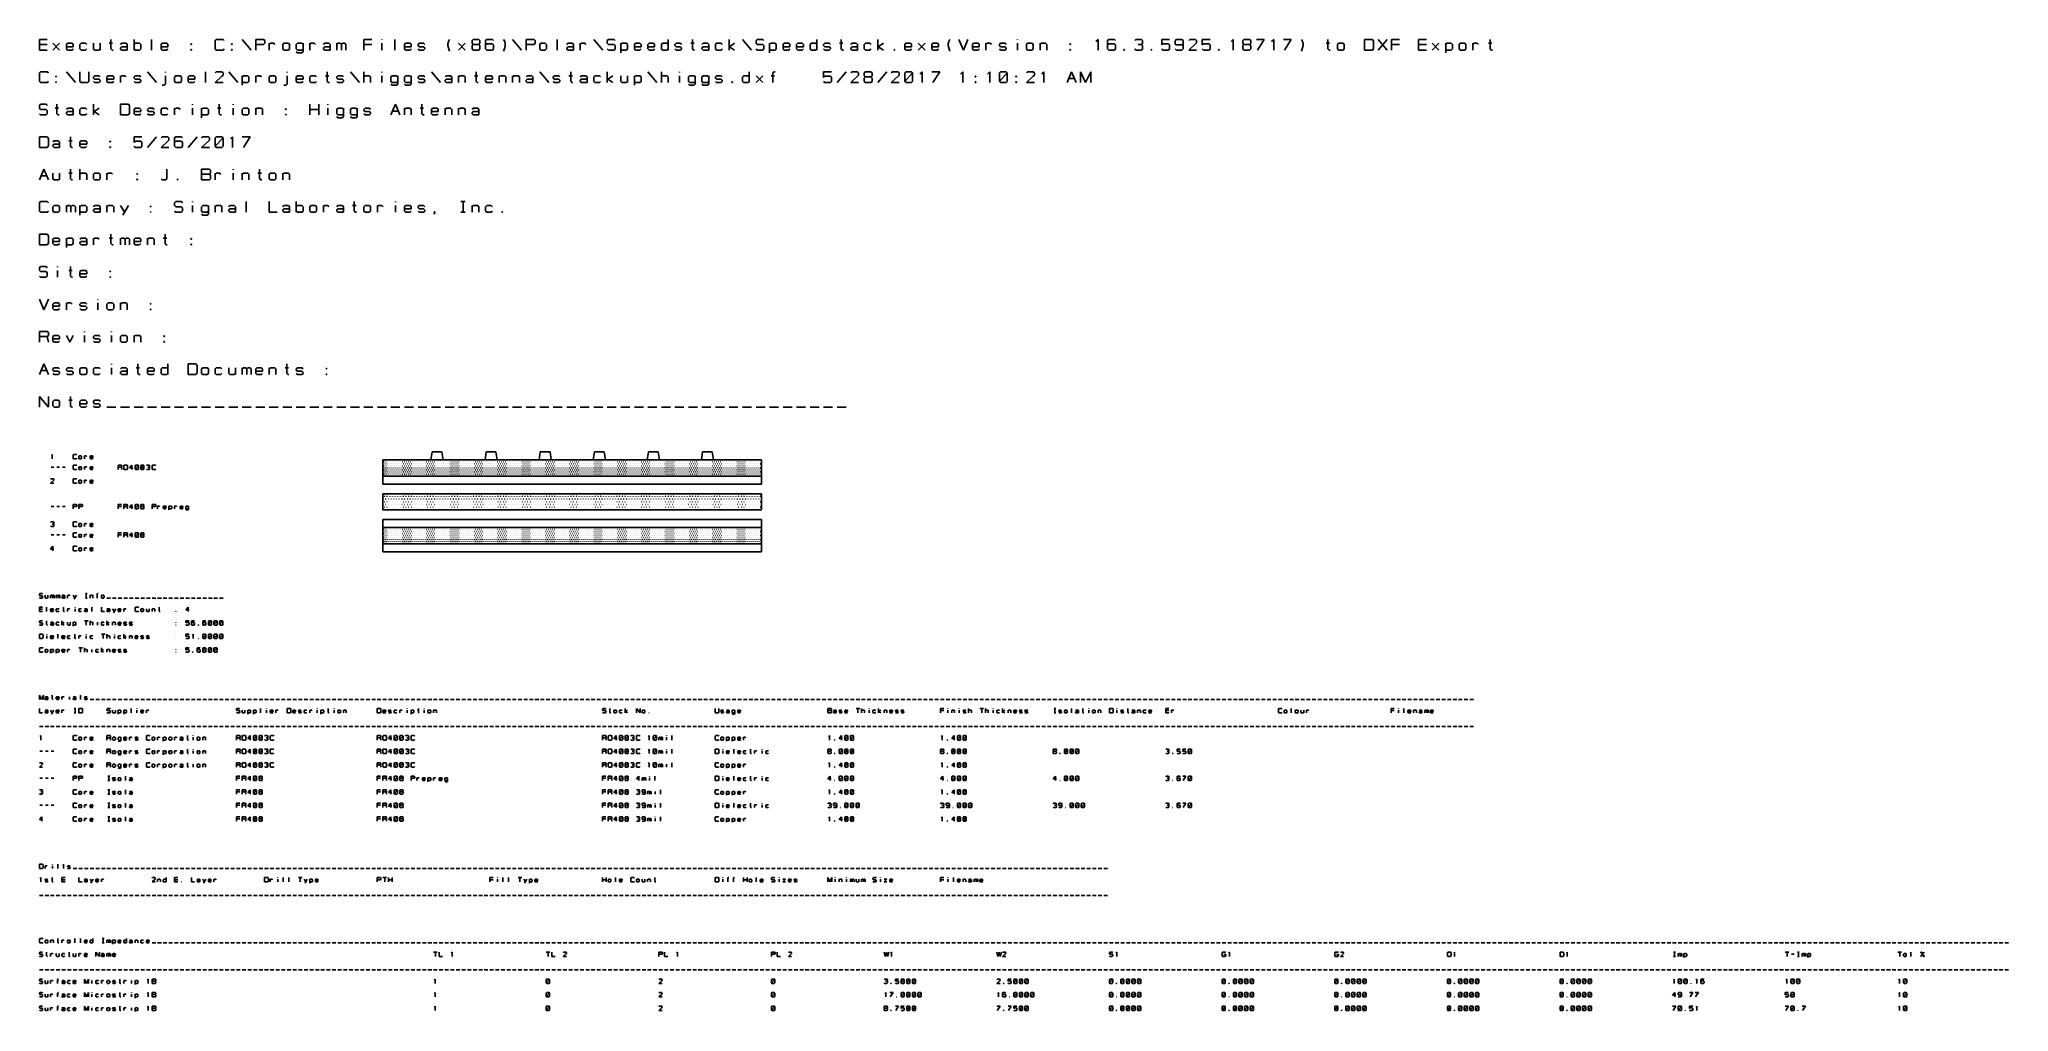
# Model space of a CAD drawing. Extents: x 0 to 291, y 0 to 144.
import ezdxf

# ---------------------------------------------------------------- set-up
doc = ezdxf.new("R2010")
doc.units = 0

msp = doc.modelspace()

# ---------------------------------------------------------------- linework, layer by layer
at = {"layer": 'StackupLayer'}
for p, q in [((0, 142.215), (0, 143.792)), ((0, 143.792), (1.162, 143.792)), ((1.162, 143.045), (0, 143.045)), ((2, 142.215), (2.996, 143.211)), ((2, 143.211), (2.996, 142.215)), ((4.166, 143.211), (4, 143.045)), ((4, 143.045), (4, 142.381)), ((4.83, 143.211), (4.166, 143.211)), ((4.996, 143.045), (4.83, 143.211)), ((4.996, 142.713), (4.996, 143.045)), ((6.166, 143.211), (6, 143.045)), ((6, 143.045), (6, 142.381)), ((6.83, 143.211), (6.166, 143.211)), ((6.996, 143.045), (6.83, 143.211)), ((8, 143.211), (8, 142.381)), ((8.996, 142.215), (8.996, 143.211)), ((10.332, 143.211), (10.83, 143.211)), ((10.581, 143.792), (10.581, 142.381)), ((12, 143.045), (12.166, 143.211)), ((12.166, 143.211), (12.83, 143.211)), ((12.83, 143.211), (12.996, 143.045)), ((12.996, 143.045), (12.996, 142.215)), ((14, 142.215), (14, 143.792)), ((14, 143.045), (14.166, 143.211)), ((14.166, 143.211), (14.83, 143.211)), ((14.83, 143.211), (14.996, 143.045)), ((14.996, 143.045), (14.996, 142.381)), ((16.581, 142.215), (16.581, 143.792)), ((18.166, 143.211), (18, 143.045)), ((18, 143.045), (18, 142.381)), ((18.83, 143.211), (18.166, 143.211)), ((18.996, 143.045), (18.83, 143.211)), ((18.996, 142.713), (18.996, 143.045)), ((22.415, 143.045), (22.415, 143.128)), ((22.415, 143.128), (22.498, 143.128)), ((22.498, 143.045), (22.415, 143.045)), ((22.498, 143.128), (22.498, 143.045)), ((26, 143.626), (26.166, 143.792)), ((26, 142.381), (26, 143.626)), ((26.166, 143.792), (27.162, 143.792)), ((27.162, 143.792), (27.328, 143.626)), ((28.415, 143.045), (28.415, 143.128)), ((28.415, 143.128), (28.498, 143.128)), ((28.498, 143.045), (28.415, 143.045)), ((28.498, 143.128), (28.498, 143.045)), ((31.328, 142.215), (30, 143.792)), ((32, 142.215), (32, 143.792)), ((32, 143.792), (33.162, 143.792)), ((33.162, 143.045), (32, 143.045)), ((33.162, 143.792), (33.328, 143.626)), ((33.328, 143.211), (33.162, 143.045)), ((33.328, 143.626), (33.328, 143.211)), ((34, 142.215), (34, 143.211)), ((34, 143.045), (34.166, 143.211)), ((34.166, 143.211), (34.664, 143.211)), ((34.664, 143.211), (34.83, 143.045)), ((36.166, 143.211), (36, 143.045)), ((36, 143.045), (36, 142.381)), ((36.83, 143.211), (36.166, 143.211)), ((36.996, 143.045), (36.83, 143.211)), ((36.996, 142.381), (36.996, 143.045)), ((38.166, 143.211), (38, 143.045)), ((38, 143.045), (38, 142.381)), ((38.83, 143.211), (38.166, 143.211)), ((38.996, 143.045), (38.83, 143.211)), ((38.996, 143.211), (38.996, 141.966)), ((40, 142.215), (40, 143.211)), ((40, 143.045), (40.166, 143.211)), ((40.166, 143.211), (40.664, 143.211)), ((40.664, 143.211), (40.83, 143.045)), ((42, 143.045), (42.166, 143.211)), ((42.166, 143.211), (42.83, 143.211)), ((42.83, 143.211), (42.996, 143.045)), ((42.996, 143.045), (42.996, 142.215)), ((44, 142.215), (44, 143.211)), ((44, 143.045), (44.166, 143.211)), ((44.166, 143.211), (44.498, 143.211)), ((44.498, 143.211), (44.664, 143.045)), ((44.664, 143.045), (44.83, 143.211)), ((44.664, 143.045), (44.664, 142.215)), ((44.83, 143.211), (45.162, 143.211)), ((45.162, 143.211), (45.328, 143.045)), ((45.328, 143.045), (45.328, 142.215)), ((48, 142.215), (48, 143.792)), ((48, 143.792), (49.162, 143.792)), ((49.162, 143.045), (48, 143.045)), ((50.664, 143.709), (50.664, 143.792)), ((50.664, 142.215), (50.664, 143.211)), ((52.581, 142.215), (52.581, 143.792)), ((54.166, 143.211), (54, 143.045)), ((54, 143.045), (54, 142.381)), ((54.83, 143.211), (54.166, 143.211)), ((54.996, 143.045), (54.83, 143.211)), ((54.996, 142.713), (54.996, 143.045)), ((56, 143.045), (56.166, 143.211)), ((56, 142.879), (56, 143.045)), ((56.166, 142.713), (56, 142.879)), ((56.166, 143.211), (56.83, 143.211)), ((56.83, 143.211), (56.996, 143.045)), ((60.415, 143.128), (60.498, 143.46)), ((60.415, 142.879), (60.415, 143.128)), ((60.498, 142.547), (60.415, 142.879)), ((60.498, 143.46), (60.664, 143.792)), ((62, 142.215), (62.996, 143.211)), ((62, 143.211), (62.996, 142.215)), ((64.166, 143.792), (64, 143.626)), ((64, 143.626), (64, 143.211)), ((64, 143.211), (64.166, 143.045)), ((64, 142.879), (64.166, 143.045)), ((64, 142.381), (64, 142.879)), ((64.996, 143.792), (64.166, 143.792)), ((64.166, 143.045), (64.996, 143.045)), ((64.166, 143.045), (64.996, 143.045)), ((65.162, 143.626), (64.996, 143.792)), ((64.996, 143.045), (65.162, 143.211)), ((64.996, 143.045), (65.162, 142.879)), ((65.162, 143.211), (65.162, 143.626)), ((65.162, 142.879), (65.162, 142.381)), ((66, 143.626), (66.166, 143.792)), ((66, 142.381), (66, 143.626)), ((66, 142.962), (66.166, 143.128)), ((66.166, 143.792), (66.996, 143.792)), ((66.166, 143.128), (66.996, 143.128)), ((66.996, 143.792), (67.162, 143.626)), ((66.996, 143.128), (67.162, 142.962)), ((67.162, 142.962), (67.162, 142.381)), ((68.83, 143.46), (68.664, 143.792)), ((68.913, 143.128), (68.83, 143.46)), ((68.83, 142.547), (68.913, 142.879)), ((68.913, 142.879), (68.913, 143.128)), ((71.328, 142.215), (70, 143.792)), ((72, 142.215), (72, 143.792)), ((72, 143.792), (73.162, 143.792)), ((73.162, 143.045), (72, 143.045)), ((73.162, 143.792), (73.328, 143.626)), ((73.328, 143.211), (73.162, 143.045)), ((73.328, 143.626), (73.328, 143.211)), ((74.166, 143.211), (74, 143.045)), ((74, 143.045), (74, 142.381)), ((74.83, 143.211), (74.166, 143.211)), ((74.996, 143.045), (74.83, 143.211)), ((74.996, 142.381), (74.996, 143.045)), ((76.581, 142.215), (76.581, 143.792)), ((78, 143.045), (78.166, 143.211)), ((78.166, 143.211), (78.83, 143.211)), ((78.83, 143.211), (78.996, 143.045)), ((78.996, 143.045), (78.996, 142.215)), ((80, 142.215), (80, 143.211)), ((80, 143.045), (80.166, 143.211)), ((80.166, 143.211), (80.664, 143.211)), ((80.664, 143.211), (80.83, 143.045)), ((83.328, 142.215), (82, 143.792)), ((84, 143.626), (84.166, 143.792)), ((84, 143.211), (84, 143.626)), ((84.166, 143.045), (84, 143.211)), ((84.166, 143.792), (84.996, 143.792)), ((84.996, 143.045), (84.166, 143.045)), ((84.996, 143.792), (85.162, 143.626)), ((85.162, 142.879), (84.996, 143.045)), ((85.162, 142.381), (85.162, 142.879)), ((86, 143.211), (86, 141.8)), ((86, 143.045), (86.166, 143.211)), ((86.166, 143.211), (86.83, 143.211)), ((86.83, 143.211), (86.996, 143.045)), ((86.996, 143.045), (86.996, 142.381)), ((88.166, 143.211), (88, 143.045)), ((88, 143.045), (88, 142.381)), ((88.83, 143.211), (88.166, 143.211)), ((88.996, 143.045), (88.83, 143.211)), ((88.996, 142.713), (88.996, 143.045)), ((90.166, 143.211), (90, 143.045)), ((90, 143.045), (90, 142.381)), ((90.83, 143.211), (90.166, 143.211)), ((90.996, 143.045), (90.83, 143.211)), ((90.996, 142.713), (90.996, 143.045)), ((92.166, 143.211), (92, 143.045)), ((92, 143.045), (92, 142.381)), ((92.83, 143.211), (92.166, 143.211)), ((92.996, 143.045), (92.83, 143.211)), ((92.996, 142.215), (92.996, 143.792)), ((94, 143.045), (94.166, 143.211)), ((94, 142.879), (94, 143.045)), ((94.166, 142.713), (94, 142.879)), ((94.166, 143.211), (94.83, 143.211)), ((94.83, 143.211), (94.996, 143.045)), ((96.332, 143.211), (96.83, 143.211)), ((96.581, 143.792), (96.581, 142.381)), ((98, 143.045), (98.166, 143.211)), ((98.166, 143.211), (98.83, 143.211)), ((98.83, 143.211), (98.996, 143.045)), ((98.996, 143.045), (98.996, 142.215)), ((100.166, 143.211), (100, 143.045)), ((100, 143.045), (100, 142.381)), ((100.83, 143.211), (100.166, 143.211)), ((100.996, 143.045), (100.83, 143.211)), ((102, 142.215), (102, 143.792)), ((102.083, 142.713), (102.83, 143.211)), ((105.328, 142.215), (104, 143.792)), ((106, 143.626), (106.166, 143.792)), ((106, 143.211), (106, 143.626)), ((106.166, 143.045), (106, 143.211)), ((106.166, 143.792), (106.996, 143.792)), ((106.996, 143.045), (106.166, 143.045)), ((106.996, 143.792), (107.162, 143.626)), ((107.162, 142.879), (106.996, 143.045)), ((107.162, 142.381), (107.162, 142.879)), ((108, 143.211), (108, 141.8)), ((108, 143.045), (108.166, 143.211)), ((108.166, 143.211), (108.83, 143.211)), ((108.83, 143.211), (108.996, 143.045)), ((108.996, 143.045), (108.996, 142.381)), ((110.166, 143.211), (110, 143.045)), ((110, 143.045), (110, 142.381)), ((110.83, 143.211), (110.166, 143.211)), ((110.996, 143.045), (110.83, 143.211)), ((110.996, 142.713), (110.996, 143.045)), ((112.166, 143.211), (112, 143.045)), ((112, 143.045), (112, 142.381)), ((112.83, 143.211), (112.166, 143.211)), ((112.996, 143.045), (112.83, 143.211)), ((112.996, 142.713), (112.996, 143.045)), ((114.166, 143.211), (114, 143.045)), ((114, 143.045), (114, 142.381)), ((114.83, 143.211), (114.166, 143.211)), ((114.996, 143.045), (114.83, 143.211)), ((114.996, 142.215), (114.996, 143.792)), ((116, 143.045), (116.166, 143.211)), ((116, 142.879), (116, 143.045)), ((116.166, 142.713), (116, 142.879)), ((116.166, 143.211), (116.83, 143.211)), ((116.83, 143.211), (116.996, 143.045)), ((118.332, 143.211), (118.83, 143.211)), ((118.581, 143.792), (118.581, 142.381)), ((120, 143.045), (120.166, 143.211)), ((120.166, 143.211), (120.83, 143.211)), ((120.83, 143.211), (120.996, 143.045)), ((120.996, 143.045), (120.996, 142.215)), ((122.166, 143.211), (122, 143.045)), ((122, 143.045), (122, 142.381)), ((122.83, 143.211), (122.166, 143.211)), ((122.996, 143.045), (122.83, 143.211)), ((124, 142.215), (124, 143.792)), ((124.083, 142.713), (124.83, 143.211)), ((128.166, 143.211), (128, 143.045)), ((128, 143.045), (128, 142.381)), ((128.83, 143.211), (128.166, 143.211)), ((128.996, 143.045), (128.83, 143.211)), ((128.996, 142.713), (128.996, 143.045)), ((130, 142.215), (130.996, 143.211)), ((130, 143.211), (130.996, 142.215)), ((132.166, 143.211), (132, 143.045)), ((132, 143.045), (132, 142.381)), ((132.83, 143.211), (132.166, 143.211)), ((132.996, 143.045), (132.83, 143.211)), ((132.996, 142.713), (132.996, 143.045)), ((134.415, 143.128), (134.498, 143.46)), ((134.415, 142.879), (134.415, 143.128)), ((134.498, 142.547), (134.415, 142.879)), ((134.498, 143.46), (134.664, 143.792)), ((136, 143.792), (136.664, 142.215)), ((136.664, 142.215), (137.328, 143.792)), ((138.166, 143.211), (138, 143.045)), ((138, 143.045), (138, 142.381)), ((138.83, 143.211), (138.166, 143.211)), ((138.996, 143.045), (138.83, 143.211)), ((138.996, 142.713), (138.996, 143.045)), ((140, 142.215), (140, 143.211)), ((140, 143.045), (140.166, 143.211)), ((140.166, 143.211), (140.664, 143.211)), ((140.664, 143.211), (140.83, 143.045)), ((142, 143.045), (142.166, 143.211)), ((142, 142.879), (142, 143.045)), ((142.166, 142.713), (142, 142.879)), ((142.166, 143.211), (142.83, 143.211)), ((142.83, 143.211), (142.996, 143.045)), ((144.664, 143.709), (144.664, 143.792)), ((144.664, 142.215), (144.664, 143.211)), ((146.166, 143.211), (146, 143.045)), ((146, 143.045), (146, 142.381)), ((146.83, 143.211), (146.166, 143.211)), ((146.996, 143.045), (146.83, 143.211)), ((146.996, 142.381), (146.996, 143.045)), ((148, 142.215), (148, 143.211)), ((148, 143.045), (148.166, 143.211)), ((148.166, 143.211), (148.83, 143.211)), ((148.83, 143.211), (148.996, 143.045)), ((148.996, 143.045), (148.996, 142.215)), ((152.415, 143.045), (152.415, 143.128)), ((152.415, 143.128), (152.498, 143.128)), ((152.498, 143.045), (152.415, 143.045)), ((152.498, 143.128), (152.498, 143.045)), ((156.581, 143.792), (156.249, 143.46)), ((156.581, 142.215), (156.581, 143.792)), ((158, 143.626), (158.166, 143.792)), ((158, 142.381), (158, 143.626)), ((158, 142.962), (158.166, 143.128)), ((158.166, 143.792), (158.996, 143.792)), ((158.166, 143.128), (158.996, 143.128)), ((158.996, 143.792), (159.162, 143.626)), ((158.996, 143.128), (159.162, 142.962)), ((159.162, 142.962), (159.162, 142.381)), ((162, 143.626), (162.166, 143.792)), ((162.166, 143.792), (162.996, 143.792)), ((162.996, 143.045), (162.498, 143.045)), ((162.498, 143.045), (162.996, 143.045)), ((162.996, 143.792), (163.162, 143.626)), ((163.162, 143.211), (162.996, 143.045)), ((162.996, 143.045), (163.162, 142.879)), ((163.162, 143.626), (163.162, 143.211)), ((163.162, 142.879), (163.162, 142.381)), ((166, 142.962), (166, 143.792)), ((166, 143.792), (167.162, 143.792)), ((166.166, 143.128), (166, 142.962)), ((166.996, 143.128), (166.166, 143.128)), ((167.162, 142.962), (166.996, 143.128)), ((167.162, 142.381), (167.162, 142.962)), ((168, 143.626), (168.166, 143.792)), ((168, 143.128), (168, 143.626)), ((168.083, 142.962), (168, 143.128)), ((168.996, 142.962), (168.083, 142.962)), ((168.166, 143.792), (168.996, 143.792)), ((168.996, 143.792), (169.162, 143.626)), ((169.162, 143.128), (168.996, 142.962)), ((169.162, 143.626), (169.162, 142.381)), ((170, 143.626), (170.166, 143.792)), ((170.996, 143.128), (170, 142.215)), ((170.166, 143.792), (170.996, 143.792)), ((170.996, 143.792), (171.162, 143.626)), ((171.162, 143.294), (170.996, 143.128)), ((171.162, 143.626), (171.162, 143.294)), ((172, 142.962), (172, 143.792)), ((172, 143.792), (173.162, 143.792)), ((172.166, 143.128), (172, 142.962)), ((172.996, 143.128), (172.166, 143.128)), ((173.162, 142.962), (172.996, 143.128)), ((173.162, 142.381), (173.162, 142.962)), ((176.581, 143.792), (176.249, 143.46)), ((176.581, 142.215), (176.581, 143.792)), ((178.166, 143.792), (178, 143.626)), ((178, 143.626), (178, 143.211)), ((178, 143.211), (178.166, 143.045)), ((178, 142.879), (178.166, 143.045)), ((178, 142.381), (178, 142.879)), ((178.996, 143.792), (178.166, 143.792)), ((178.166, 143.045), (178.996, 143.045)), ((178.166, 143.045), (178.996, 143.045)), ((179.162, 143.626), (178.996, 143.792)), ((178.996, 143.045), (179.162, 143.211)), ((178.996, 143.045), (179.162, 142.879)), ((179.162, 143.211), (179.162, 143.626)), ((179.162, 142.879), (179.162, 142.381)), ((180, 143.792), (181.162, 143.792)), ((181.162, 143.792), (180.166, 142.215)), ((182.581, 143.792), (182.249, 143.46)), ((182.581, 142.215), (182.581, 143.792)), ((184, 143.792), (185.162, 143.792)), ((185.162, 143.792), (184.166, 142.215)), ((186.83, 143.46), (186.664, 143.792)), ((186.913, 143.128), (186.83, 143.46)), ((186.83, 142.547), (186.913, 142.879)), ((186.913, 142.879), (186.913, 143.128)), ((190.332, 143.211), (190.83, 143.211)), ((190.581, 143.792), (190.581, 142.381)), ((192.166, 143.211), (192, 143.045)), ((192, 143.045), (192, 142.381)), ((192.83, 143.211), (192.166, 143.211)), ((192.996, 143.045), (192.83, 143.211)), ((192.996, 142.381), (192.996, 143.045)), ((196, 142.215), (196, 143.792)), ((196, 143.792), (197.162, 143.792)), ((197.162, 143.792), (197.328, 143.543)), ((197.328, 143.543), (197.328, 142.464)), ((198, 142.215), (199.328, 143.792)), ((198, 143.792), (199.328, 142.215)), ((200, 142.215), (200, 143.792)), ((200, 143.792), (201.162, 143.792)), ((201.162, 143.045), (200, 143.045)), ((204, 142.215), (204, 143.792)), ((204, 143.792), (205.162, 143.792)), ((205.162, 143.045), (204, 143.045)), ((206, 142.215), (206.996, 143.211)), ((206, 143.211), (206.996, 142.215)), ((208, 143.211), (208, 141.8)), ((208, 143.045), (208.166, 143.211)), ((208.166, 143.211), (208.83, 143.211)), ((208.83, 143.211), (208.996, 143.045)), ((208.996, 143.045), (208.996, 142.381)), ((210.166, 143.211), (210, 143.045)), ((210, 143.045), (210, 142.381)), ((210.83, 143.211), (210.166, 143.211)), ((210.996, 143.045), (210.83, 143.211)), ((210.996, 142.381), (210.996, 143.045)), ((212, 142.215), (212, 143.211)), ((212, 143.045), (212.166, 143.211)), ((212.166, 143.211), (212.664, 143.211)), ((212.664, 143.211), (212.83, 143.045)), ((214.332, 143.211), (214.83, 143.211)), ((214.581, 143.792), (214.581, 142.381)), ((1.162, 142.215), (0, 142.215)), ((4, 142.713), (4.996, 142.713)), ((4, 142.381), (4.166, 142.215)), ((4.166, 142.215), (4.83, 142.215)), ((4.83, 142.215), (4.996, 142.381)), ((6, 142.381), (6.166, 142.215)), ((6.166, 142.215), (6.83, 142.215)), ((6.83, 142.215), (6.996, 142.381)), ((8, 142.381), (8.166, 142.215)), ((8.166, 142.215), (8.83, 142.215)), ((8.83, 142.215), (8.996, 142.381)), ((10.581, 142.381), (10.747, 142.215)), ((10.747, 142.215), (10.913, 142.215)), ((12, 142.547), (12.166, 142.713)), ((12, 142.381), (12, 142.547)), ((12.166, 142.215), (12, 142.381)), ((12.166, 142.713), (12.996, 142.713)), ((12.996, 142.215), (12.166, 142.215)), ((12.996, 142.381), (12.996, 142.215)), ((14.166, 142.215), (14, 142.381)), ((14.83, 142.215), (14.166, 142.215)), ((14.996, 142.381), (14.83, 142.215)), ((18, 142.713), (18.996, 142.713)), ((18, 142.381), (18.166, 142.215)), ((18.166, 142.215), (18.83, 142.215)), ((18.83, 142.215), (18.996, 142.381)), ((22.415, 142.215), (22.415, 142.298)), ((22.415, 142.298), (22.498, 142.298)), ((22.498, 142.215), (22.415, 142.215)), ((22.498, 142.298), (22.498, 142.215)), ((26.166, 142.215), (26, 142.381)), ((27.162, 142.215), (26.166, 142.215)), ((27.328, 142.381), (27.162, 142.215)), ((28.415, 142.215), (28.415, 142.298)), ((28.415, 142.298), (28.498, 142.298)), ((28.498, 142.215), (28.415, 142.215)), ((28.498, 142.298), (28.498, 142.215)), ((36, 142.381), (36.166, 142.215)), ((36.166, 142.215), (36.83, 142.215)), ((36.83, 142.215), (36.996, 142.381)), ((38, 142.381), (38.166, 142.215)), ((38.166, 141.8), (38, 141.966)), ((38.166, 142.215), (38.83, 142.215)), ((38.83, 141.8), (38.166, 141.8)), ((38.83, 142.215), (38.996, 142.381)), ((38.996, 141.966), (38.83, 141.8)), ((42, 142.547), (42.166, 142.713)), ((42, 142.381), (42, 142.547)), ((42.166, 142.215), (42, 142.381)), ((42.166, 142.713), (42.996, 142.713)), ((42.996, 142.215), (42.166, 142.215)), ((42.996, 142.381), (42.996, 142.215)), ((54, 142.713), (54.996, 142.713)), ((54, 142.381), (54.166, 142.215)), ((54.166, 142.215), (54.83, 142.215)), ((54.83, 142.215), (54.996, 142.381)), ((56, 142.381), (56.166, 142.215)), ((56.83, 142.713), (56.166, 142.713)), ((56.166, 142.215), (56.83, 142.215)), ((56.996, 142.547), (56.83, 142.713)), ((56.83, 142.215), (56.996, 142.381)), ((56.996, 142.381), (56.996, 142.547)), ((60.664, 142.049), (60.498, 142.547)), ((64.166, 142.215), (64, 142.381)), ((64.996, 142.215), (64.166, 142.215)), ((65.162, 142.381), (64.996, 142.215)), ((66.166, 142.215), (66, 142.381)), ((66.996, 142.215), (66.166, 142.215)), ((67.162, 142.381), (66.996, 142.215)), ((68.664, 142.049), (68.83, 142.547)), ((74, 142.381), (74.166, 142.215)), ((74.166, 142.215), (74.83, 142.215)), ((74.83, 142.215), (74.996, 142.381)), ((78, 142.547), (78.166, 142.713)), ((78, 142.381), (78, 142.547)), ((78.166, 142.215), (78, 142.381)), ((78.166, 142.713), (78.996, 142.713)), ((78.996, 142.215), (78.166, 142.215)), ((78.996, 142.381), (78.996, 142.215)), ((84, 142.381), (84.166, 142.215)), ((84.166, 142.215), (84.996, 142.215)), ((84.996, 142.215), (85.162, 142.381)), ((86.166, 142.215), (86, 142.381)), ((86.83, 142.215), (86.166, 142.215)), ((86.996, 142.381), (86.83, 142.215)), ((88, 142.713), (88.996, 142.713)), ((88, 142.381), (88.166, 142.215)), ((88.166, 142.215), (88.83, 142.215)), ((88.83, 142.215), (88.996, 142.381)), ((90, 142.713), (90.996, 142.713)), ((90, 142.381), (90.166, 142.215)), ((90.166, 142.215), (90.83, 142.215)), ((90.83, 142.215), (90.996, 142.381)), ((92, 142.381), (92.166, 142.215)), ((92.166, 142.215), (92.83, 142.215)), ((92.83, 142.215), (92.996, 142.381)), ((94, 142.381), (94.166, 142.215)), ((94.83, 142.713), (94.166, 142.713)), ((94.166, 142.215), (94.83, 142.215)), ((94.996, 142.547), (94.83, 142.713)), ((94.83, 142.215), (94.996, 142.381)), ((94.996, 142.381), (94.996, 142.547)), ((96.581, 142.381), (96.747, 142.215)), ((96.747, 142.215), (96.913, 142.215)), ((98, 142.547), (98.166, 142.713)), ((98, 142.381), (98, 142.547)), ((98.166, 142.215), (98, 142.381)), ((98.166, 142.713), (98.996, 142.713)), ((98.996, 142.215), (98.166, 142.215)), ((98.996, 142.381), (98.996, 142.215)), ((100, 142.381), (100.166, 142.215)), ((100.166, 142.215), (100.83, 142.215)), ((100.83, 142.215), (100.996, 142.381)), ((102, 142.713), (102.083, 142.713)), ((102.083, 142.713), (102.83, 142.215)), ((106, 142.381), (106.166, 142.215)), ((106.166, 142.215), (106.996, 142.215)), ((106.996, 142.215), (107.162, 142.381)), ((108.166, 142.215), (108, 142.381)), ((108.83, 142.215), (108.166, 142.215)), ((108.996, 142.381), (108.83, 142.215)), ((110, 142.713), (110.996, 142.713)), ((110, 142.381), (110.166, 142.215)), ((110.166, 142.215), (110.83, 142.215)), ((110.83, 142.215), (110.996, 142.381)), ((112, 142.713), (112.996, 142.713)), ((112, 142.381), (112.166, 142.215)), ((112.166, 142.215), (112.83, 142.215)), ((112.83, 142.215), (112.996, 142.381)), ((114, 142.381), (114.166, 142.215)), ((114.166, 142.215), (114.83, 142.215)), ((114.83, 142.215), (114.996, 142.381)), ((116, 142.381), (116.166, 142.215)), ((116.83, 142.713), (116.166, 142.713)), ((116.166, 142.215), (116.83, 142.215)), ((116.996, 142.547), (116.83, 142.713)), ((116.83, 142.215), (116.996, 142.381)), ((116.996, 142.381), (116.996, 142.547)), ((118.581, 142.381), (118.747, 142.215)), ((118.747, 142.215), (118.913, 142.215)), ((120, 142.547), (120.166, 142.713)), ((120, 142.381), (120, 142.547)), ((120.166, 142.215), (120, 142.381)), ((120.166, 142.713), (120.996, 142.713)), ((120.996, 142.215), (120.166, 142.215)), ((120.996, 142.381), (120.996, 142.215)), ((122, 142.381), (122.166, 142.215)), ((122.166, 142.215), (122.83, 142.215)), ((122.83, 142.215), (122.996, 142.381)), ((124, 142.713), (124.083, 142.713)), ((124.083, 142.713), (124.83, 142.215)), ((126.415, 142.215), (126.415, 142.298)), ((126.415, 142.298), (126.498, 142.298)), ((126.498, 142.215), (126.415, 142.215)), ((126.498, 142.298), (126.498, 142.215)), ((128, 142.713), (128.996, 142.713)), ((128, 142.381), (128.166, 142.215)), ((128.166, 142.215), (128.83, 142.215)), ((128.83, 142.215), (128.996, 142.381)), ((132, 142.713), (132.996, 142.713)), ((132, 142.381), (132.166, 142.215)), ((132.166, 142.215), (132.83, 142.215)), ((132.83, 142.215), (132.996, 142.381)), ((134.664, 142.049), (134.498, 142.547)), ((138, 142.713), (138.996, 142.713)), ((138, 142.381), (138.166, 142.215)), ((138.166, 142.215), (138.83, 142.215)), ((138.83, 142.215), (138.996, 142.381)), ((142, 142.381), (142.166, 142.215)), ((142.83, 142.713), (142.166, 142.713)), ((142.166, 142.215), (142.83, 142.215)), ((142.996, 142.547), (142.83, 142.713)), ((142.83, 142.215), (142.996, 142.381)), ((142.996, 142.381), (142.996, 142.547)), ((146, 142.381), (146.166, 142.215)), ((146.166, 142.215), (146.83, 142.215)), ((146.83, 142.215), (146.996, 142.381)), ((152.415, 142.215), (152.415, 142.298)), ((152.415, 142.298), (152.498, 142.298)), ((152.498, 142.215), (152.415, 142.215)), ((152.498, 142.298), (152.498, 142.215)), ((158.166, 142.215), (158, 142.381)), ((158.996, 142.215), (158.166, 142.215)), ((159.162, 142.381), (158.996, 142.215)), ((160.415, 142.215), (160.415, 142.298)), ((160.415, 142.298), (160.498, 142.298)), ((160.498, 142.215), (160.415, 142.215)), ((160.498, 142.298), (160.498, 142.215)), ((162.166, 142.215), (162, 142.381)), ((162.996, 142.215), (162.166, 142.215)), ((163.162, 142.381), (162.996, 142.215)), ((164.415, 142.215), (164.415, 142.298)), ((164.415, 142.298), (164.498, 142.298)), ((164.498, 142.215), (164.415, 142.215)), ((164.498, 142.298), (164.498, 142.215)), ((166, 142.381), (166.166, 142.215)), ((166.166, 142.215), (166.996, 142.215)), ((166.996, 142.215), (167.162, 142.381)), ((168.166, 142.215), (168, 142.381)), ((168.996, 142.215), (168.166, 142.215)), ((169.162, 142.381), (168.996, 142.215)), ((170, 142.215), (171.162, 142.215)), ((172, 142.381), (172.166, 142.215)), ((172.166, 142.215), (172.996, 142.215)), ((172.996, 142.215), (173.162, 142.381)), ((174.415, 142.215), (174.415, 142.298)), ((174.415, 142.298), (174.498, 142.298)), ((174.498, 142.215), (174.415, 142.215)), ((174.498, 142.298), (174.498, 142.215)), ((178.166, 142.215), (178, 142.381)), ((178.996, 142.215), (178.166, 142.215)), ((179.162, 142.381), (178.996, 142.215)), ((186.664, 142.049), (186.83, 142.547)), ((190.581, 142.381), (190.747, 142.215)), ((190.747, 142.215), (190.913, 142.215)), ((192, 142.381), (192.166, 142.215)), ((192.166, 142.215), (192.83, 142.215)), ((192.83, 142.215), (192.996, 142.381)), ((197.162, 142.215), (196, 142.215)), ((197.328, 142.464), (197.162, 142.215)), ((205.162, 142.215), (204, 142.215)), ((208.166, 142.215), (208, 142.381)), ((208.83, 142.215), (208.166, 142.215)), ((208.996, 142.381), (208.83, 142.215)), ((210, 142.381), (210.166, 142.215)), ((210.166, 142.215), (210.83, 142.215)), ((210.83, 142.215), (210.996, 142.381)), ((214.581, 142.381), (214.747, 142.215)), ((214.747, 142.215), (214.913, 142.215)), ((0, 138.826), (0.166, 138.992)), ((0, 137.581), (0, 138.826)), ((0.166, 137.415), (0, 137.581)), ((0.166, 138.992), (1.162, 138.992)), ((1.162, 137.415), (0.166, 137.415)), ((1.162, 138.992), (1.328, 138.826)), ((1.328, 137.581), (1.162, 137.415)), ((2.415, 138.245), (2.415, 138.328)), ((2.415, 138.328), (2.498, 138.328)), ((2.498, 138.245), (2.415, 138.245)), ((2.415, 137.415), (2.415, 137.498)), ((2.415, 137.498), (2.498, 137.498)), ((2.498, 137.415), (2.415, 137.415)), ((2.498, 138.328), (2.498, 138.245)), ((2.498, 137.498), (2.498, 137.415)), ((5.328, 137.415), (4, 138.992)), ((6, 138.992), (6, 137.581)), ((6, 137.581), (6.166, 137.415)), ((6.166, 137.415), (7.162, 137.415)), ((7.162, 137.415), (7.328, 137.581)), ((7.328, 137.581), (7.328, 138.992)), ((8, 138.245), (8.166, 138.411)), ((8, 138.079), (8, 138.245)), ((8.166, 137.913), (8, 138.079)), ((8, 137.581), (8.166, 137.415)), ((8.166, 138.411), (8.83, 138.411)), ((8.83, 137.913), (8.166, 137.913)), ((8.166, 137.415), (8.83, 137.415)), ((8.83, 138.411), (8.996, 138.245)), ((8.996, 137.747), (8.83, 137.913)), ((8.83, 137.415), (8.996, 137.581)), ((8.996, 137.581), (8.996, 137.747)), ((10.166, 138.411), (10, 138.245)), ((10, 138.245), (10, 137.581)), ((10, 137.913), (10.996, 137.913)), ((10, 137.581), (10.166, 137.415)), ((10.83, 138.411), (10.166, 138.411)), ((10.166, 137.415), (10.83, 137.415)), ((10.996, 138.245), (10.83, 138.411)), ((10.83, 137.415), (10.996, 137.581)), ((10.996, 137.913), (10.996, 138.245)), ((12, 137.415), (12, 138.411)), ((12, 138.245), (12.166, 138.411)), ((12.166, 138.411), (12.664, 138.411)), ((12.664, 138.411), (12.83, 138.245)), ((14, 138.245), (14.166, 138.411)), ((14, 138.079), (14, 138.245)), ((14.166, 137.913), (14, 138.079)), ((14, 137.581), (14.166, 137.415)), ((14.166, 138.411), (14.83, 138.411)), ((14.83, 137.913), (14.166, 137.913)), ((14.166, 137.415), (14.83, 137.415)), ((14.83, 138.411), (14.996, 138.245)), ((14.996, 137.747), (14.83, 137.913)), ((14.83, 137.415), (14.996, 137.581)), ((14.996, 137.581), (14.996, 137.747)), ((17.328, 137.415), (16, 138.992)), ((18.166, 137), (18.498, 137)), ((18.498, 137), (18.664, 137.166)), ((18.664, 138.909), (18.664, 138.992)), ((18.664, 137.166), (18.664, 138.411)), ((20.166, 138.411), (20, 138.245)), ((20, 138.245), (20, 137.581)), ((20, 137.581), (20.166, 137.415)), ((20.83, 138.411), (20.166, 138.411)), ((20.166, 137.415), (20.83, 137.415)), ((20.996, 138.245), (20.83, 138.411)), ((20.83, 137.415), (20.996, 137.581)), ((20.996, 137.581), (20.996, 138.245)), ((22.166, 138.411), (22, 138.245)), ((22, 138.245), (22, 137.581)), ((22, 137.913), (22.996, 137.913)), ((22, 137.581), (22.166, 137.415)), ((22.83, 138.411), (22.166, 138.411)), ((22.166, 137.415), (22.83, 137.415)), ((22.996, 138.245), (22.83, 138.411)), ((22.83, 137.415), (22.996, 137.581)), ((22.996, 137.913), (22.996, 138.245)), ((24.581, 137.415), (24.581, 138.992)), ((26, 138.826), (26.166, 138.992)), ((26.996, 138.328), (26, 137.415)), ((26, 137.415), (27.162, 137.415)), ((26.166, 138.992), (26.996, 138.992)), ((26.996, 138.992), (27.162, 138.826)), ((27.162, 138.494), (26.996, 138.328)), ((27.162, 138.826), (27.162, 138.494)), ((29.328, 137.415), (28, 138.992)), ((30, 138.411), (30, 137)), ((30, 138.245), (30.166, 138.411)), ((30.166, 137.415), (30, 137.581)), ((30.166, 138.411), (30.83, 138.411)), ((30.83, 137.415), (30.166, 137.415)), ((30.83, 138.411), (30.996, 138.245)), ((30.996, 137.581), (30.83, 137.415)), ((30.996, 138.245), (30.996, 137.581)), ((32, 137.415), (32, 138.411)), ((32, 138.245), (32.166, 138.411)), ((32.166, 138.411), (32.664, 138.411)), ((32.664, 138.411), (32.83, 138.245)), ((34.166, 138.411), (34, 138.245)), ((34, 138.245), (34, 137.581)), ((34, 137.581), (34.166, 137.415)), ((34.83, 138.411), (34.166, 138.411)), ((34.166, 137.415), (34.83, 137.415)), ((34.996, 138.245), (34.83, 138.411)), ((34.83, 137.415), (34.996, 137.581)), ((34.996, 137.581), (34.996, 138.245)), ((36.166, 137), (36.498, 137)), ((36.498, 137), (36.664, 137.166)), ((36.664, 138.909), (36.664, 138.992)), ((36.664, 137.166), (36.664, 138.411)), ((38.166, 138.411), (38, 138.245)), ((38, 138.245), (38, 137.581)), ((38, 137.913), (38.996, 137.913)), ((38, 137.581), (38.166, 137.415)), ((38.83, 138.411), (38.166, 138.411)), ((38.166, 137.415), (38.83, 137.415)), ((38.996, 138.245), (38.83, 138.411)), ((38.83, 137.415), (38.996, 137.581)), ((38.996, 137.913), (38.996, 138.245)), ((40.166, 138.411), (40, 138.245)), ((40, 138.245), (40, 137.581)), ((40, 137.581), (40.166, 137.415)), ((40.83, 138.411), (40.166, 138.411)), ((40.166, 137.415), (40.83, 137.415)), ((40.996, 138.245), (40.83, 138.411)), ((40.83, 137.415), (40.996, 137.581)), ((42.332, 138.411), (42.83, 138.411)), ((42.581, 138.992), (42.581, 137.581)), ((42.581, 137.581), (42.747, 137.415)), ((42.747, 137.415), (42.913, 137.415)), ((44, 138.245), (44.166, 138.411)), ((44, 138.079), (44, 138.245)), ((44.166, 137.913), (44, 138.079)), ((44, 137.581), (44.166, 137.415)), ((44.166, 138.411), (44.83, 138.411)), ((44.83, 137.913), (44.166, 137.913)), ((44.166, 137.415), (44.83, 137.415)), ((44.83, 138.411), (44.996, 138.245)), ((44.996, 137.747), (44.83, 137.913)), ((44.83, 137.415), (44.996, 137.581)), ((44.996, 137.581), (44.996, 137.747)), ((47.328, 137.415), (46, 138.992)), ((48, 137.415), (48, 138.992)), ((48, 138.245), (48.166, 138.411)), ((48.166, 138.411), (48.83, 138.411)), ((48.83, 138.411), (48.996, 138.245)), ((48.996, 138.245), (48.996, 137.415)), ((50.664, 138.909), (50.664, 138.992)), ((50.664, 137.415), (50.664, 138.411)), ((52.166, 138.411), (52, 138.245)), ((52, 138.245), (52, 137.581)), ((52, 137.581), (52.166, 137.415)), ((52.166, 137), (52, 137.166)), ((52.83, 138.411), (52.166, 138.411)), ((52.166, 137.415), (52.83, 137.415)), ((52.83, 137), (52.166, 137)), ((52.996, 138.245), (52.83, 138.411)), ((52.83, 137.415), (52.996, 137.581)), ((52.996, 137.166), (52.83, 137)), ((52.996, 138.411), (52.996, 137.166)), ((54.166, 138.411), (54, 138.245)), ((54, 138.245), (54, 137.581)), ((54, 137.581), (54.166, 137.415)), ((54.166, 137), (54, 137.166)), ((54.83, 138.411), (54.166, 138.411)), ((54.166, 137.415), (54.83, 137.415)), ((54.83, 137), (54.166, 137)), ((54.996, 138.245), (54.83, 138.411)), ((54.83, 137.415), (54.996, 137.581)), ((54.996, 137.166), (54.83, 137)), ((54.996, 138.411), (54.996, 137.166)), ((56, 138.245), (56.166, 138.411)), ((56, 138.079), (56, 138.245)), ((56.166, 137.913), (56, 138.079)), ((56, 137.581), (56.166, 137.415)), ((56.166, 138.411), (56.83, 138.411)), ((56.83, 137.913), (56.166, 137.913)), ((56.166, 137.415), (56.83, 137.415)), ((56.83, 138.411), (56.996, 138.245)), ((56.996, 137.747), (56.83, 137.913)), ((56.83, 137.415), (56.996, 137.581)), ((56.996, 137.581), (56.996, 137.747)), ((59.328, 137.415), (58, 138.992)), ((60, 138.245), (60.166, 138.411)), ((60, 137.747), (60.166, 137.913)), ((60, 137.581), (60, 137.747)), ((60.166, 137.415), (60, 137.581)), ((60.166, 138.411), (60.83, 138.411)), ((60.166, 137.913), (60.996, 137.913)), ((60.996, 137.415), (60.166, 137.415)), ((60.83, 138.411), (60.996, 138.245)), ((60.996, 138.245), (60.996, 137.415)), ((60.996, 137.581), (60.996, 137.415)), ((62, 137.415), (62, 138.411)), ((62, 138.245), (62.166, 138.411)), ((62.166, 138.411), (62.83, 138.411)), ((62.83, 138.411), (62.996, 138.245)), ((62.996, 138.245), (62.996, 137.415)), ((64.332, 138.411), (64.83, 138.411)), ((64.581, 138.992), (64.581, 137.581)), ((64.581, 137.581), (64.747, 137.415)), ((64.747, 137.415), (64.913, 137.415)), ((66.166, 138.411), (66, 138.245)), ((66, 138.245), (66, 137.581)), ((66, 137.913), (66.996, 137.913)), ((66, 137.581), (66.166, 137.415)), ((66.83, 138.411), (66.166, 138.411)), ((66.166, 137.415), (66.83, 137.415)), ((66.996, 138.245), (66.83, 138.411)), ((66.83, 137.415), (66.996, 137.581)), ((66.996, 137.913), (66.996, 138.245)), ((68, 137.415), (68, 138.411)), ((68, 138.245), (68.166, 138.411)), ((68.166, 138.411), (68.83, 138.411)), ((68.83, 138.411), (68.996, 138.245)), ((68.996, 138.245), (68.996, 137.415)), ((70, 137.415), (70, 138.411)), ((70, 138.245), (70.166, 138.411)), ((70.166, 138.411), (70.83, 138.411)), ((70.83, 138.411), (70.996, 138.245)), ((70.996, 138.245), (70.996, 137.415)), ((72, 138.245), (72.166, 138.411)), ((72, 137.747), (72.166, 137.913)), ((72, 137.581), (72, 137.747)), ((72.166, 137.415), (72, 137.581)), ((72.166, 138.411), (72.83, 138.411)), ((72.166, 137.913), (72.996, 137.913)), ((72.996, 137.415), (72.166, 137.415)), ((72.83, 138.411), (72.996, 138.245)), ((72.996, 138.245), (72.996, 137.415)), ((72.996, 137.581), (72.996, 137.415)), ((75.328, 137.415), (74, 138.992)), ((76, 138.245), (76.166, 138.411)), ((76, 138.079), (76, 138.245)), ((76.166, 137.913), (76, 138.079)), ((76, 137.581), (76.166, 137.415)), ((76.166, 138.411), (76.83, 138.411)), ((76.83, 137.913), (76.166, 137.913)), ((76.166, 137.415), (76.83, 137.415)), ((76.83, 138.411), (76.996, 138.245)), ((76.996, 137.747), (76.83, 137.913)), ((76.83, 137.415), (76.996, 137.581)), ((76.996, 137.581), (76.996, 137.747)), ((78.332, 138.411), (78.83, 138.411)), ((78.581, 138.992), (78.581, 137.581)), ((78.581, 137.581), (78.747, 137.415)), ((78.747, 137.415), (78.913, 137.415)), ((80, 138.245), (80.166, 138.411)), ((80, 137.747), (80.166, 137.913)), ((80, 137.581), (80, 137.747)), ((80.166, 137.415), (80, 137.581)), ((80.166, 138.411), (80.83, 138.411)), ((80.166, 137.913), (80.996, 137.913)), ((80.996, 137.415), (80.166, 137.415)), ((80.83, 138.411), (80.996, 138.245)), ((80.996, 138.245), (80.996, 137.415)), ((80.996, 137.581), (80.996, 137.415)), ((82.166, 138.411), (82, 138.245)), ((82, 138.245), (82, 137.581)), ((82, 137.581), (82.166, 137.415)), ((82.83, 138.411), (82.166, 138.411)), ((82.166, 137.415), (82.83, 137.415)), ((82.996, 138.245), (82.83, 138.411)), ((82.83, 137.415), (82.996, 137.581)), ((84, 137.415), (84, 138.992)), ((84, 137.913), (84.083, 137.913)), ((84.083, 137.913), (84.83, 138.411)), ((84.083, 137.913), (84.83, 137.415)), ((86, 138.411), (86, 137.581)), ((86, 137.581), (86.166, 137.415)), ((86.166, 137.415), (86.83, 137.415)), ((86.83, 137.415), (86.996, 137.581)), ((86.996, 137.415), (86.996, 138.411)), ((88, 138.411), (88, 137)), ((88, 138.245), (88.166, 138.411)), ((88.166, 137.415), (88, 137.581)), ((88.166, 138.411), (88.83, 138.411)), ((88.83, 137.415), (88.166, 137.415)), ((88.83, 138.411), (88.996, 138.245)), ((88.996, 137.581), (88.83, 137.415)), ((88.996, 138.245), (88.996, 137.581)), ((91.328, 137.415), (90, 138.992)), ((92, 137.415), (92, 138.992)), ((92, 138.245), (92.166, 138.411)), ((92.166, 138.411), (92.83, 138.411)), ((92.83, 138.411), (92.996, 138.245)), ((92.996, 138.245), (92.996, 137.415)), ((94.664, 138.909), (94.664, 138.992)), ((94.664, 137.415), (94.664, 138.411)), ((96.166, 138.411), (96, 138.245)), ((96, 138.245), (96, 137.581)), ((96, 137.581), (96.166, 137.415)), ((96.166, 137), (96, 137.166)), ((96.83, 138.411), (96.166, 138.411)), ((96.166, 137.415), (96.83, 137.415)), ((96.83, 137), (96.166, 137)), ((96.996, 138.245), (96.83, 138.411)), ((96.83, 137.415), (96.996, 137.581)), ((96.996, 137.166), (96.83, 137)), ((96.996, 138.411), (96.996, 137.166)), ((98.166, 138.411), (98, 138.245)), ((98, 138.245), (98, 137.581)), ((98, 137.581), (98.166, 137.415)), ((98.166, 137), (98, 137.166)), ((98.83, 138.411), (98.166, 138.411)), ((98.166, 137.415), (98.83, 137.415)), ((98.83, 137), (98.166, 137)), ((98.996, 138.245), (98.83, 138.411)), ((98.83, 137.415), (98.996, 137.581)), ((98.996, 137.166), (98.83, 137)), ((98.996, 138.411), (98.996, 137.166)), ((100, 138.245), (100.166, 138.411)), ((100, 138.079), (100, 138.245)), ((100.166, 137.913), (100, 138.079)), ((100, 137.581), (100.166, 137.415)), ((100.166, 138.411), (100.83, 138.411)), ((100.83, 137.913), (100.166, 137.913)), ((100.166, 137.415), (100.83, 137.415)), ((100.83, 138.411), (100.996, 138.245)), ((100.996, 137.747), (100.83, 137.913)), ((100.83, 137.415), (100.996, 137.581)), ((100.996, 137.581), (100.996, 137.747)), ((102.415, 137.415), (102.415, 137.498)), ((102.415, 137.498), (102.498, 137.498)), ((102.498, 137.415), (102.415, 137.415)), ((102.498, 137.498), (102.498, 137.415)), ((104.166, 138.411), (104, 138.245)), ((104, 138.245), (104, 137.581)), ((104, 137.581), (104.166, 137.415)), ((104.83, 138.411), (104.166, 138.411)), ((104.166, 137.415), (104.83, 137.415)), ((104.996, 138.245), (104.83, 138.411)), ((104.83, 137.415), (104.996, 137.581)), ((104.996, 137.415), (104.996, 138.992)), ((106, 137.415), (106.996, 138.411)), ((106, 138.411), (106.996, 137.415)), ((108.249, 138.411), (108.747, 138.411)), ((108.498, 138.826), (108.664, 138.992)), ((108.498, 137.415), (108.498, 138.826)), ((108.664, 138.992), (108.83, 138.992)), ((116, 138.162), (116, 138.992)), ((116, 138.992), (117.162, 138.992)), ((116.166, 138.328), (116, 138.162)), ((116, 137.581), (116.166, 137.415)), ((116.996, 138.328), (116.166, 138.328)), ((116.166, 137.415), (116.996, 137.415)), ((117.162, 138.162), (116.996, 138.328)), ((116.996, 137.415), (117.162, 137.581)), ((117.162, 137.581), (117.162, 138.162)), ((118, 137.415), (119.328, 138.992)), ((120, 138.826), (120.166, 138.992)), ((120.996, 138.328), (120, 137.415)), ((120, 137.415), (121.162, 137.415)), ((120.166, 138.992), (120.996, 138.992)), ((120.996, 138.992), (121.162, 138.826)), ((121.162, 138.494), (120.996, 138.328)), ((121.162, 138.826), (121.162, 138.494)), ((122.166, 138.992), (122, 138.826)), ((122, 138.826), (122, 138.411)), ((122, 138.411), (122.166, 138.245)), ((122, 138.079), (122.166, 138.245)), ((122, 137.581), (122, 138.079)), ((122.166, 137.415), (122, 137.581)), ((122.996, 138.992), (122.166, 138.992)), ((122.166, 138.245), (122.996, 138.245)), ((122.166, 138.245), (122.996, 138.245)), ((122.996, 137.415), (122.166, 137.415)), ((123.162, 138.826), (122.996, 138.992)), ((122.996, 138.245), (123.162, 138.411)), ((122.996, 138.245), (123.162, 138.079)), ((123.162, 137.581), (122.996, 137.415)), ((123.162, 138.411), (123.162, 138.826)), ((123.162, 138.079), (123.162, 137.581)), ((124, 137.415), (125.328, 138.992)), ((126, 138.826), (126.166, 138.992)), ((126.996, 138.328), (126, 137.415)), ((126, 137.415), (127.162, 137.415)), ((126.166, 138.992), (126.996, 138.992)), ((126.996, 138.992), (127.162, 138.826)), ((127.162, 138.494), (126.996, 138.328)), ((127.162, 138.826), (127.162, 138.494)), ((128, 138.826), (128.166, 138.992)), ((128, 137.581), (128, 138.826)), ((128, 137.581), (129.162, 138.826)), ((128.166, 137.415), (128, 137.581)), ((128.166, 138.992), (128.996, 138.992)), ((128.996, 137.415), (128.166, 137.415)), ((128.996, 138.992), (129.162, 138.826)), ((129.162, 137.581), (128.996, 137.415)), ((129.162, 138.826), (129.162, 137.581)), ((130.581, 138.992), (130.249, 138.66)), ((130.581, 137.415), (130.581, 138.992)), ((132, 138.992), (133.162, 138.992)), ((133.162, 138.992), (132.166, 137.415)), ((136.581, 138.992), (136.249, 138.66)), ((136.581, 137.415), (136.581, 138.992)), ((138.415, 138.245), (138.415, 138.328)), ((138.415, 138.328), (138.498, 138.328)), ((138.498, 138.245), (138.415, 138.245)), ((138.415, 137.415), (138.415, 137.498)), ((138.415, 137.498), (138.498, 137.498)), ((138.498, 137.415), (138.415, 137.415)), ((138.498, 138.328), (138.498, 138.245)), ((138.498, 137.498), (138.498, 137.415)), ((140.581, 138.992), (140.249, 138.66)), ((140.581, 137.415), (140.581, 138.992)), ((142, 138.826), (142.166, 138.992)), ((142, 137.581), (142, 138.826)), ((142, 137.581), (143.162, 138.826)), ((142.166, 137.415), (142, 137.581)), ((142.166, 138.992), (142.996, 138.992)), ((142.996, 137.415), (142.166, 137.415)), ((142.996, 138.992), (143.162, 138.826)), ((143.162, 137.581), (142.996, 137.415)), ((143.162, 138.826), (143.162, 137.581)), ((144.415, 138.245), (144.415, 138.328)), ((144.415, 138.328), (144.498, 138.328)), ((144.498, 138.245), (144.415, 138.245)), ((144.415, 137.415), (144.415, 137.498)), ((144.415, 137.498), (144.498, 137.498)), ((144.498, 137.415), (144.415, 137.415)), ((144.498, 138.328), (144.498, 138.245)), ((144.498, 137.498), (144.498, 137.415)), ((146, 138.826), (146.166, 138.992)), ((146.996, 138.328), (146, 137.415)), ((146, 137.415), (147.162, 137.415)), ((146.166, 138.992), (146.996, 138.992)), ((146.996, 138.992), (147.162, 138.826)), ((147.162, 138.494), (146.996, 138.328)), ((147.162, 138.826), (147.162, 138.494)), ((148.581, 138.992), (148.249, 138.66)), ((148.581, 137.415), (148.581, 138.992)), ((152, 137.415), (152.664, 138.992)), ((152.249, 137.996), (153.079, 137.996)), ((152.664, 138.992), (153.328, 137.415)), ((154, 137.415), (154, 138.992)), ((154, 138.992), (154.747, 137.415)), ((154.747, 137.415), (155.494, 138.992)), ((155.494, 138.992), (155.494, 137.415)), ((0, 134.026), (0.166, 134.192)), ((0, 133.611), (0, 134.026)), ((0.166, 134.192), (0.996, 134.192)), ((0.996, 134.192), (1.162, 134.026)), ((2.581, 134.192), (2.581, 132.781)), ((8, 132.615), (8, 134.192)), ((12, 132.615), (12, 134.192)), ((12, 134.192), (13.162, 134.192)), ((13.162, 134.192), (13.328, 133.943)), ((22.664, 134.109), (22.664, 134.192)), ((26.581, 134.192), (26.581, 132.781)), ((28.664, 134.109), (28.664, 134.192)), ((40, 132.615), (40, 134.192)), ((41.328, 134.192), (41.328, 132.615)), ((42.664, 134.109), (42.664, 134.192)), ((52, 132.615), (52.664, 134.192)), ((52.664, 134.192), (53.328, 132.615)), ((56.581, 134.192), (56.581, 132.781)), ((0.166, 133.445), (0, 133.611)), ((0, 132.781), (0.166, 132.615)), ((0.996, 133.445), (0.166, 133.445)), ((0.166, 132.615), (0.996, 132.615)), ((1.162, 133.279), (0.996, 133.445)), ((0.996, 132.615), (1.162, 132.781)), ((1.162, 132.781), (1.162, 133.279)), ((2.332, 133.611), (2.83, 133.611)), ((2.581, 132.781), (2.747, 132.615)), ((2.747, 132.615), (2.913, 132.615)), ((4, 133.445), (4.166, 133.611)), ((4, 132.947), (4.166, 133.113)), ((4, 132.781), (4, 132.947)), ((4.166, 132.615), (4, 132.781)), ((4.166, 133.611), (4.83, 133.611)), ((4.166, 133.113), (4.996, 133.113)), ((4.996, 132.615), (4.166, 132.615)), ((4.83, 133.611), (4.996, 133.445)), ((4.996, 133.445), (4.996, 132.615)), ((4.996, 132.781), (4.996, 132.615)), ((6.166, 133.611), (6, 133.445)), ((6, 133.445), (6, 132.781)), ((6, 132.781), (6.166, 132.615)), ((6.83, 133.611), (6.166, 133.611)), ((6.166, 132.615), (6.83, 132.615)), ((6.996, 133.445), (6.83, 133.611)), ((6.83, 132.615), (6.996, 132.781)), ((8, 133.113), (8.083, 133.113)), ((8.083, 133.113), (8.83, 133.611)), ((8.083, 133.113), (8.83, 132.615)), ((13.162, 132.615), (12, 132.615)), ((13.328, 132.864), (13.162, 132.615)), ((13.328, 133.943), (13.328, 132.864)), ((14.166, 133.611), (14, 133.445)), ((14, 133.445), (14, 132.781)), ((14, 133.113), (14.996, 133.113)), ((14, 132.781), (14.166, 132.615)), ((14.83, 133.611), (14.166, 133.611)), ((14.166, 132.615), (14.83, 132.615)), ((14.996, 133.445), (14.83, 133.611)), ((14.83, 132.615), (14.996, 132.781)), ((14.996, 133.113), (14.996, 133.445)), ((16, 133.445), (16.166, 133.611)), ((16, 133.279), (16, 133.445)), ((16.166, 133.113), (16, 133.279)), ((16, 132.781), (16.166, 132.615)), ((16.166, 133.611), (16.83, 133.611)), ((16.83, 133.113), (16.166, 133.113)), ((16.166, 132.615), (16.83, 132.615)), ((16.83, 133.611), (16.996, 133.445)), ((16.996, 132.947), (16.83, 133.113)), ((16.83, 132.615), (16.996, 132.781)), ((16.996, 132.781), (16.996, 132.947)), ((18.166, 133.611), (18, 133.445)), ((18, 133.445), (18, 132.781)), ((18, 132.781), (18.166, 132.615)), ((18.83, 133.611), (18.166, 133.611)), ((18.166, 132.615), (18.83, 132.615)), ((18.996, 133.445), (18.83, 133.611)), ((18.83, 132.615), (18.996, 132.781)), ((20, 132.615), (20, 133.611)), ((20, 133.445), (20.166, 133.611)), ((20.166, 133.611), (20.664, 133.611)), ((20.664, 133.611), (20.83, 133.445)), ((22.664, 132.615), (22.664, 133.611)), ((24, 133.611), (24, 132.2)), ((24, 133.445), (24.166, 133.611)), ((24.166, 132.615), (24, 132.781)), ((24.166, 133.611), (24.83, 133.611)), ((24.83, 132.615), (24.166, 132.615)), ((24.83, 133.611), (24.996, 133.445)), ((24.996, 132.781), (24.83, 132.615)), ((24.996, 133.445), (24.996, 132.781)), ((26.332, 133.611), (26.83, 133.611)), ((26.581, 132.781), (26.747, 132.615)), ((26.747, 132.615), (26.913, 132.615)), ((28.664, 132.615), (28.664, 133.611)), ((30.166, 133.611), (30, 133.445)), ((30, 133.445), (30, 132.781)), ((30, 132.781), (30.166, 132.615)), ((30.83, 133.611), (30.166, 133.611)), ((30.166, 132.615), (30.83, 132.615)), ((30.996, 133.445), (30.83, 133.611)), ((30.83, 132.615), (30.996, 132.781)), ((30.996, 132.781), (30.996, 133.445)), ((32, 132.615), (32, 133.611)), ((32, 133.445), (32.166, 133.611)), ((32.166, 133.611), (32.83, 133.611)), ((32.83, 133.611), (32.996, 133.445)), ((32.996, 133.445), (32.996, 132.615)), ((36.415, 133.445), (36.415, 133.528)), ((36.415, 133.528), (36.498, 133.528)), ((36.498, 133.445), (36.415, 133.445)), ((36.415, 132.615), (36.415, 132.698)), ((36.415, 132.698), (36.498, 132.698)), ((36.498, 132.615), (36.415, 132.615)), ((36.498, 133.528), (36.498, 133.445)), ((36.498, 132.698), (36.498, 132.615)), ((40, 133.445), (41.328, 133.445)), ((42.664, 132.615), (42.664, 133.611)), ((44.166, 133.611), (44, 133.445)), ((44, 133.445), (44, 132.781)), ((44, 132.781), (44.166, 132.615)), ((44.166, 132.2), (44, 132.366)), ((44.83, 133.611), (44.166, 133.611)), ((44.166, 132.615), (44.83, 132.615)), ((44.83, 132.2), (44.166, 132.2)), ((44.996, 133.445), (44.83, 133.611)), ((44.83, 132.615), (44.996, 132.781)), ((44.996, 132.366), (44.83, 132.2)), ((44.996, 133.611), (44.996, 132.366)), ((46.166, 133.611), (46, 133.445)), ((46, 133.445), (46, 132.781)), ((46, 132.781), (46.166, 132.615)), ((46.166, 132.2), (46, 132.366)), ((46.83, 133.611), (46.166, 133.611)), ((46.166, 132.615), (46.83, 132.615)), ((46.83, 132.2), (46.166, 132.2)), ((46.996, 133.445), (46.83, 133.611)), ((46.83, 132.615), (46.996, 132.781)), ((46.996, 132.366), (46.83, 132.2)), ((46.996, 133.611), (46.996, 132.366)), ((48, 133.445), (48.166, 133.611)), ((48, 133.279), (48, 133.445)), ((48.166, 133.113), (48, 133.279)), ((48, 132.781), (48.166, 132.615)), ((48.166, 133.611), (48.83, 133.611)), ((48.83, 133.113), (48.166, 133.113)), ((48.166, 132.615), (48.83, 132.615)), ((48.83, 133.611), (48.996, 133.445)), ((48.996, 132.947), (48.83, 133.113)), ((48.83, 132.615), (48.996, 132.781)), ((48.996, 132.781), (48.996, 132.947)), ((52.249, 133.196), (53.079, 133.196)), ((54, 132.615), (54, 133.611)), ((54, 133.445), (54.166, 133.611)), ((54.166, 133.611), (54.83, 133.611)), ((54.83, 133.611), (54.996, 133.445)), ((54.996, 133.445), (54.996, 132.615)), ((56.332, 133.611), (56.83, 133.611)), ((56.581, 132.781), (56.747, 132.615)), ((56.747, 132.615), (56.913, 132.615)), ((58.166, 133.611), (58, 133.445)), ((58, 133.445), (58, 132.781)), ((58, 133.113), (58.996, 133.113)), ((58, 132.781), (58.166, 132.615)), ((58.83, 133.611), (58.166, 133.611)), ((58.166, 132.615), (58.83, 132.615)), ((58.996, 133.445), (58.83, 133.611)), ((58.83, 132.615), (58.996, 132.781)), ((58.996, 133.113), (58.996, 133.445)), ((60, 132.615), (60, 133.611)), ((60, 133.445), (60.166, 133.611)), ((60.166, 133.611), (60.83, 133.611)), ((60.83, 133.611), (60.996, 133.445)), ((60.996, 133.445), (60.996, 132.615)), ((62, 132.615), (62, 133.611)), ((62, 133.445), (62.166, 133.611)), ((62.166, 133.611), (62.83, 133.611)), ((62.83, 133.611), (62.996, 133.445)), ((62.996, 133.445), (62.996, 132.615)), ((64, 133.445), (64.166, 133.611)), ((64, 132.947), (64.166, 133.113)), ((64, 132.781), (64, 132.947)), ((64.166, 132.615), (64, 132.781)), ((64.166, 133.611), (64.83, 133.611)), ((64.166, 133.113), (64.996, 133.113)), ((64.996, 132.615), (64.166, 132.615)), ((64.83, 133.611), (64.996, 133.445)), ((64.996, 133.445), (64.996, 132.615)), ((64.996, 132.781), (64.996, 132.615)), ((0, 127.815), (0, 129.392)), ((0, 129.392), (1.162, 129.392)), ((1.162, 129.392), (1.328, 129.143)), ((1.328, 129.143), (1.328, 128.064)), ((2, 128.645), (2.166, 128.811)), ((2, 128.147), (2.166, 128.313)), ((2.166, 128.811), (2.83, 128.811)), ((2.166, 128.313), (2.996, 128.313)), ((2.83, 128.811), (2.996, 128.645)), ((2.996, 128.645), (2.996, 127.815)), ((4.332, 128.811), (4.83, 128.811)), ((4.581, 129.392), (4.581, 127.981)), ((6.166, 128.811), (6, 128.645)), ((6, 128.645), (6, 127.981)), ((6, 128.313), (6.996, 128.313)), ((6.83, 128.811), (6.166, 128.811)), ((6.996, 128.645), (6.83, 128.811)), ((6.996, 128.313), (6.996, 128.645)), ((10.415, 128.645), (10.415, 128.728)), ((10.415, 128.728), (10.498, 128.728)), ((10.498, 128.645), (10.415, 128.645)), ((10.498, 128.728), (10.498, 128.645)), ((14, 128.562), (14, 129.392)), ((14, 129.392), (15.162, 129.392)), ((14.166, 128.728), (14, 128.562)), ((14.996, 128.728), (14.166, 128.728)), ((15.162, 128.562), (14.996, 128.728)), ((15.162, 127.981), (15.162, 128.562)), ((16, 127.815), (17.328, 129.392)), ((18, 129.226), (18.166, 129.392)), ((18.996, 128.728), (18, 127.815)), ((18.166, 129.392), (18.996, 129.392)), ((18.996, 129.392), (19.162, 129.226)), ((19.162, 128.894), (18.996, 128.728)), ((19.162, 129.226), (19.162, 128.894)), ((20, 129.226), (20.166, 129.392)), ((20, 127.981), (20, 129.226)), ((20, 128.562), (20.166, 128.728)), ((20.166, 129.392), (20.996, 129.392)), ((20.166, 128.728), (20.996, 128.728)), ((20.996, 129.392), (21.162, 129.226)), ((20.996, 128.728), (21.162, 128.562)), ((21.162, 128.562), (21.162, 127.981)), ((22, 127.815), (23.328, 129.392)), ((24, 129.226), (24.166, 129.392)), ((24.996, 128.728), (24, 127.815)), ((24.166, 129.392), (24.996, 129.392)), ((24.996, 129.392), (25.162, 129.226)), ((25.162, 128.894), (24.996, 128.728)), ((25.162, 129.226), (25.162, 128.894)), ((26, 129.226), (26.166, 129.392)), ((26, 127.981), (26, 129.226)), ((26, 127.981), (27.162, 129.226)), ((26.166, 129.392), (26.996, 129.392)), ((26.996, 129.392), (27.162, 129.226)), ((27.162, 129.226), (27.162, 127.981)), ((28.581, 129.392), (28.249, 129.06)), ((28.581, 127.815), (28.581, 129.392)), ((30, 129.392), (31.162, 129.392)), ((31.162, 129.392), (30.166, 127.815)), ((1.162, 127.815), (0, 127.815)), ((1.328, 128.064), (1.162, 127.815)), ((2, 127.981), (2, 128.147)), ((2.166, 127.815), (2, 127.981)), ((2.996, 127.815), (2.166, 127.815)), ((2.996, 127.981), (2.996, 127.815)), ((4.581, 127.981), (4.747, 127.815)), ((4.747, 127.815), (4.913, 127.815)), ((6, 127.981), (6.166, 127.815)), ((6.166, 127.815), (6.83, 127.815)), ((6.83, 127.815), (6.996, 127.981)), ((10.415, 127.815), (10.415, 127.898)), ((10.415, 127.898), (10.498, 127.898)), ((10.498, 127.815), (10.415, 127.815)), ((10.498, 127.898), (10.498, 127.815)), ((14, 127.981), (14.166, 127.815)), ((14.166, 127.815), (14.996, 127.815)), ((14.996, 127.815), (15.162, 127.981)), ((18, 127.815), (19.162, 127.815)), ((20.166, 127.815), (20, 127.981)), ((20.996, 127.815), (20.166, 127.815)), ((21.162, 127.981), (20.996, 127.815)), ((24, 127.815), (25.162, 127.815)), ((26.166, 127.815), (26, 127.981)), ((26.996, 127.815), (26.166, 127.815)), ((27.162, 127.981), (26.996, 127.815)), ((0, 123.015), (0.664, 124.592)), ((0.249, 123.596), (1.079, 123.596)), ((0.664, 124.592), (1.328, 123.015)), ((2, 124.011), (2, 123.181)), ((2, 123.181), (2.166, 123.015)), ((2.166, 123.015), (2.83, 123.015)), ((2.83, 123.015), (2.996, 123.181)), ((2.996, 123.015), (2.996, 124.011)), ((4.332, 124.011), (4.83, 124.011)), ((4.581, 124.592), (4.581, 123.181)), ((4.581, 123.181), (4.747, 123.015)), ((4.747, 123.015), (4.913, 123.015)), ((6, 123.015), (6, 124.592)), ((6, 123.845), (6.166, 124.011)), ((6.166, 124.011), (6.83, 124.011)), ((6.83, 124.011), (6.996, 123.845)), ((6.996, 123.845), (6.996, 123.015)), ((8.166, 124.011), (8, 123.845)), ((8, 123.845), (8, 123.181)), ((8, 123.181), (8.166, 123.015)), ((8.83, 124.011), (8.166, 124.011)), ((8.166, 123.015), (8.83, 123.015)), ((8.996, 123.845), (8.83, 124.011)), ((8.83, 123.015), (8.996, 123.181)), ((8.996, 123.181), (8.996, 123.845)), ((10, 123.015), (10, 124.011)), ((10, 123.845), (10.166, 124.011)), ((10.166, 124.011), (10.664, 124.011)), ((10.664, 124.011), (10.83, 123.845)), ((14.415, 123.845), (14.415, 123.928)), ((14.415, 123.928), (14.498, 123.928)), ((14.498, 123.845), (14.415, 123.845)), ((14.415, 123.015), (14.415, 123.098)), ((14.415, 123.098), (14.498, 123.098)), ((14.498, 123.015), (14.415, 123.015)), ((14.498, 123.928), (14.498, 123.845)), ((14.498, 123.098), (14.498, 123.015)), ((18, 123.181), (18.166, 123.015)), ((18.166, 123.015), (18.664, 123.015)), ((18.664, 123.015), (18.83, 123.181)), ((18.83, 123.181), (18.83, 124.592)), ((20.415, 123.015), (20.415, 123.098)), ((20.415, 123.098), (20.498, 123.098)), ((20.498, 123.015), (20.415, 123.015)), ((20.498, 123.098), (20.498, 123.015)), ((24, 123.015), (24, 124.592)), ((24, 124.592), (25.162, 124.592)), ((24, 123.845), (25.162, 123.845)), ((25.162, 123.015), (24, 123.015)), ((25.162, 124.592), (25.328, 124.426)), ((25.328, 124.011), (25.162, 123.845)), ((25.162, 123.845), (25.328, 123.679)), ((25.328, 123.181), (25.162, 123.015)), ((25.328, 124.426), (25.328, 124.011)), ((25.328, 123.679), (25.328, 123.181)), ((26, 123.015), (26, 124.011)), ((26, 123.845), (26.166, 124.011)), ((26.166, 124.011), (26.664, 124.011)), ((26.664, 124.011), (26.83, 123.845)), ((28.664, 124.509), (28.664, 124.592)), ((28.664, 123.015), (28.664, 124.011)), ((30, 123.015), (30, 124.011)), ((30, 123.845), (30.166, 124.011)), ((30.166, 124.011), (30.83, 124.011)), ((30.83, 124.011), (30.996, 123.845)), ((30.996, 123.845), (30.996, 123.015)), ((32.332, 124.011), (32.83, 124.011)), ((32.581, 124.592), (32.581, 123.181)), ((32.581, 123.181), (32.747, 123.015)), ((32.747, 123.015), (32.913, 123.015)), ((34.166, 124.011), (34, 123.845)), ((34, 123.845), (34, 123.181)), ((34, 123.181), (34.166, 123.015)), ((34.83, 124.011), (34.166, 124.011)), ((34.166, 123.015), (34.83, 123.015)), ((34.996, 123.845), (34.83, 124.011)), ((34.83, 123.015), (34.996, 123.181)), ((34.996, 123.181), (34.996, 123.845)), ((36, 123.015), (36, 124.011)), ((36, 123.845), (36.166, 124.011)), ((36.166, 124.011), (36.83, 124.011)), ((36.83, 124.011), (36.996, 123.845)), ((36.996, 123.845), (36.996, 123.015)), ((0, 119.626), (0.166, 119.792)), ((0, 118.381), (0, 119.626)), ((0.166, 119.792), (1.162, 119.792)), ((1.162, 119.792), (1.328, 119.626)), ((20, 119.626), (20.166, 119.792)), ((20, 119.211), (20, 119.626)), ((20.166, 119.792), (20.996, 119.792)), ((20.996, 119.792), (21.162, 119.626)), ((22.664, 119.709), (22.664, 119.792)), ((30.581, 118.215), (30.581, 119.792)), ((34, 118.215), (34, 119.792)), ((38, 118.215), (38, 119.792)), ((46.581, 119.792), (46.581, 118.381)), ((52.664, 119.709), (52.664, 119.792)), ((62.332, 119.792), (62.996, 119.792)), ((62.664, 118.215), (62.664, 119.792)), ((0.166, 118.215), (0, 118.381)), ((1.162, 118.215), (0.166, 118.215)), ((1.328, 118.381), (1.162, 118.215)), ((2.166, 119.211), (2, 119.045)), ((2, 119.045), (2, 118.381)), ((2, 118.381), (2.166, 118.215)), ((2.83, 119.211), (2.166, 119.211)), ((2.166, 118.215), (2.83, 118.215)), ((2.996, 119.045), (2.83, 119.211)), ((2.83, 118.215), (2.996, 118.381)), ((2.996, 118.381), (2.996, 119.045)), ((4, 118.215), (4, 119.211)), ((4, 119.045), (4.166, 119.211)), ((4.166, 119.211), (4.498, 119.211)), ((4.498, 119.211), (4.664, 119.045)), ((4.664, 119.045), (4.83, 119.211)), ((4.664, 119.045), (4.664, 118.215)), ((4.83, 119.211), (5.162, 119.211)), ((5.162, 119.211), (5.328, 119.045)), ((5.328, 119.045), (5.328, 118.215)), ((6, 119.211), (6, 117.8)), ((6, 119.045), (6.166, 119.211)), ((6.166, 118.215), (6, 118.381)), ((6.166, 119.211), (6.83, 119.211)), ((6.83, 118.215), (6.166, 118.215)), ((6.83, 119.211), (6.996, 119.045)), ((6.996, 118.381), (6.83, 118.215)), ((6.996, 119.045), (6.996, 118.381)), ((8, 119.045), (8.166, 119.211)), ((8, 118.547), (8.166, 118.713)), ((8, 118.381), (8, 118.547)), ((8.166, 118.215), (8, 118.381)), ((8.166, 119.211), (8.83, 119.211)), ((8.166, 118.713), (8.996, 118.713)), ((8.996, 118.215), (8.166, 118.215)), ((8.83, 119.211), (8.996, 119.045)), ((8.996, 119.045), (8.996, 118.215)), ((8.996, 118.381), (8.996, 118.215)), ((10, 118.215), (10, 119.211)), ((10, 119.045), (10.166, 119.211)), ((10.166, 119.211), (10.83, 119.211)), ((10.83, 119.211), (10.996, 119.045)), ((10.996, 119.045), (10.996, 118.215)), ((12, 119.211), (12.581, 118.215)), ((13.162, 119.211), (12.332, 117.8)), ((16.415, 119.045), (16.415, 119.128)), ((16.415, 119.128), (16.498, 119.128)), ((16.498, 119.045), (16.415, 119.045)), ((16.415, 118.215), (16.415, 118.298)), ((16.415, 118.298), (16.498, 118.298)), ((16.498, 118.215), (16.415, 118.215)), ((16.498, 119.128), (16.498, 119.045)), ((16.498, 118.298), (16.498, 118.215)), ((20.166, 119.045), (20, 119.211)), ((20, 118.381), (20.166, 118.215)), ((20.996, 119.045), (20.166, 119.045)), ((20.166, 118.215), (20.996, 118.215)), ((21.162, 118.879), (20.996, 119.045)), ((20.996, 118.215), (21.162, 118.381)), ((21.162, 118.381), (21.162, 118.879)), ((22.664, 118.215), (22.664, 119.211)), ((24.166, 119.211), (24, 119.045)), ((24, 119.045), (24, 118.381)), ((24, 118.381), (24.166, 118.215)), ((24.166, 117.8), (24, 117.966)), ((24.83, 119.211), (24.166, 119.211)), ((24.166, 118.215), (24.83, 118.215)), ((24.83, 117.8), (24.166, 117.8)), ((24.996, 119.045), (24.83, 119.211)), ((24.83, 118.215), (24.996, 118.381)), ((24.996, 117.966), (24.83, 117.8)), ((24.996, 119.211), (24.996, 117.966)), ((26, 118.215), (26, 119.211)), ((26, 119.045), (26.166, 119.211)), ((26.166, 119.211), (26.83, 119.211)), ((26.83, 119.211), (26.996, 119.045)), ((26.996, 119.045), (26.996, 118.215)), ((28, 119.045), (28.166, 119.211)), ((28, 118.547), (28.166, 118.713)), ((28, 118.381), (28, 118.547)), ((28.166, 118.215), (28, 118.381)), ((28.166, 119.211), (28.83, 119.211)), ((28.166, 118.713), (28.996, 118.713)), ((28.996, 118.215), (28.166, 118.215)), ((28.83, 119.211), (28.996, 119.045)), ((28.996, 119.045), (28.996, 118.215)), ((28.996, 118.381), (28.996, 118.215)), ((35.162, 118.215), (34, 118.215)), ((36, 119.045), (36.166, 119.211)), ((36, 118.547), (36.166, 118.713)), ((36, 118.381), (36, 118.547)), ((36.166, 118.215), (36, 118.381)), ((36.166, 119.211), (36.83, 119.211)), ((36.166, 118.713), (36.996, 118.713)), ((36.996, 118.215), (36.166, 118.215)), ((36.83, 119.211), (36.996, 119.045)), ((36.996, 119.045), (36.996, 118.215)), ((36.996, 118.381), (36.996, 118.215)), ((38, 119.045), (38.166, 119.211)), ((38.166, 118.215), (38, 118.381)), ((38.166, 119.211), (38.83, 119.211)), ((38.83, 118.215), (38.166, 118.215)), ((38.83, 119.211), (38.996, 119.045)), ((38.996, 118.381), (38.83, 118.215)), ((38.996, 119.045), (38.996, 118.381)), ((40.166, 119.211), (40, 119.045)), ((40, 119.045), (40, 118.381)), ((40, 118.381), (40.166, 118.215)), ((40.83, 119.211), (40.166, 119.211)), ((40.166, 118.215), (40.83, 118.215)), ((40.996, 119.045), (40.83, 119.211)), ((40.83, 118.215), (40.996, 118.381)), ((40.996, 118.381), (40.996, 119.045)), ((42, 118.215), (42, 119.211)), ((42, 119.045), (42.166, 119.211)), ((42.166, 119.211), (42.664, 119.211)), ((42.664, 119.211), (42.83, 119.045)), ((44, 119.045), (44.166, 119.211)), ((44, 118.547), (44.166, 118.713)), ((44, 118.381), (44, 118.547)), ((44.166, 118.215), (44, 118.381)), ((44.166, 119.211), (44.83, 119.211)), ((44.166, 118.713), (44.996, 118.713)), ((44.996, 118.215), (44.166, 118.215)), ((44.83, 119.211), (44.996, 119.045)), ((44.996, 119.045), (44.996, 118.215)), ((44.996, 118.381), (44.996, 118.215)), ((46.332, 119.211), (46.83, 119.211)), ((46.581, 118.381), (46.747, 118.215)), ((46.747, 118.215), (46.913, 118.215)), ((48.166, 119.211), (48, 119.045)), ((48, 119.045), (48, 118.381)), ((48, 118.381), (48.166, 118.215)), ((48.83, 119.211), (48.166, 119.211)), ((48.166, 118.215), (48.83, 118.215)), ((48.996, 119.045), (48.83, 119.211)), ((48.83, 118.215), (48.996, 118.381)), ((48.996, 118.381), (48.996, 119.045)), ((50, 118.215), (50, 119.211)), ((50, 119.045), (50.166, 119.211)), ((50.166, 119.211), (50.664, 119.211)), ((50.664, 119.211), (50.83, 119.045)), ((52.664, 118.215), (52.664, 119.211)), ((54.166, 119.211), (54, 119.045)), ((54, 119.045), (54, 118.381)), ((54, 118.713), (54.996, 118.713)), ((54, 118.381), (54.166, 118.215)), ((54.83, 119.211), (54.166, 119.211)), ((54.166, 118.215), (54.83, 118.215)), ((54.996, 119.045), (54.83, 119.211)), ((54.83, 118.215), (54.996, 118.381)), ((54.996, 118.713), (54.996, 119.045)), ((56, 119.045), (56.166, 119.211)), ((56, 118.879), (56, 119.045)), ((56.166, 118.713), (56, 118.879)), ((56, 118.381), (56.166, 118.215)), ((56.166, 119.211), (56.83, 119.211)), ((56.83, 118.713), (56.166, 118.713)), ((56.166, 118.215), (56.83, 118.215)), ((56.83, 119.211), (56.996, 119.045)), ((56.996, 118.547), (56.83, 118.713)), ((56.83, 118.215), (56.996, 118.381)), ((56.996, 118.381), (56.996, 118.547)), ((58.498, 118.132), (58.332, 117.966)), ((58.415, 118.215), (58.415, 118.298)), ((58.415, 118.298), (58.498, 118.298)), ((58.498, 118.215), (58.415, 118.215)), ((58.498, 118.298), (58.498, 118.215)), ((58.498, 118.215), (58.498, 118.132)), ((62.332, 118.215), (62.996, 118.215)), ((64, 118.215), (64, 119.211)), ((64, 119.045), (64.166, 119.211)), ((64.166, 119.211), (64.83, 119.211)), ((64.83, 119.211), (64.996, 119.045)), ((64.996, 119.045), (64.996, 118.215)), ((66.166, 119.211), (66, 119.045)), ((66, 119.045), (66, 118.381)), ((66, 118.381), (66.166, 118.215)), ((66.83, 119.211), (66.166, 119.211)), ((66.166, 118.215), (66.83, 118.215)), ((66.996, 119.045), (66.83, 119.211)), ((66.83, 118.215), (66.996, 118.381)), ((68.415, 118.215), (68.415, 118.298)), ((68.415, 118.298), (68.498, 118.298)), ((68.498, 118.215), (68.415, 118.215)), ((68.498, 118.298), (68.498, 118.215)), ((0, 113.415), (0, 114.992)), ((0, 114.992), (1.162, 114.992)), ((1.162, 114.992), (1.328, 114.743)), ((1.328, 113.664), (1.162, 113.415)), ((1.328, 114.743), (1.328, 113.664)), ((2.166, 114.411), (2, 114.245)), ((2, 114.245), (2, 113.581)), ((2, 113.913), (2.996, 113.913)), ((2.83, 114.411), (2.166, 114.411)), ((2.996, 114.245), (2.83, 114.411)), ((2.996, 113.913), (2.996, 114.245)), ((4, 114.411), (4, 113)), ((4, 114.245), (4.166, 114.411)), ((4.166, 114.411), (4.83, 114.411)), ((4.83, 114.411), (4.996, 114.245)), ((4.996, 114.245), (4.996, 113.581)), ((6, 114.245), (6.166, 114.411)), ((6, 113.747), (6.166, 113.913)), ((6, 113.581), (6, 113.747)), ((6.166, 114.411), (6.83, 114.411)), ((6.166, 113.913), (6.996, 113.913)), ((6.83, 114.411), (6.996, 114.245)), ((6.996, 114.245), (6.996, 113.415)), ((8, 113.415), (8, 114.411)), ((8, 114.245), (8.166, 114.411)), ((8.166, 114.411), (8.664, 114.411)), ((8.664, 114.411), (8.83, 114.245)), ((10.332, 114.411), (10.83, 114.411)), ((10.581, 114.992), (10.581, 113.581)), ((12, 113.415), (12, 114.411)), ((12, 114.245), (12.166, 114.411)), ((12.166, 114.411), (12.498, 114.411)), ((12.498, 114.411), (12.664, 114.245)), ((12.664, 114.245), (12.83, 114.411)), ((12.664, 114.245), (12.664, 113.415)), ((12.83, 114.411), (13.162, 114.411)), ((13.162, 114.411), (13.328, 114.245)), ((13.328, 114.245), (13.328, 113.415)), ((14.166, 114.411), (14, 114.245)), ((14, 114.245), (14, 113.581)), ((14, 113.913), (14.996, 113.913)), ((14.83, 114.411), (14.166, 114.411)), ((14.996, 114.245), (14.83, 114.411)), ((14.996, 113.913), (14.996, 114.245)), ((16, 113.415), (16, 114.411)), ((16, 114.245), (16.166, 114.411)), ((16.166, 114.411), (16.83, 114.411)), ((16.83, 114.411), (16.996, 114.245)), ((16.996, 114.245), (16.996, 113.415)), ((18.332, 114.411), (18.83, 114.411)), ((18.581, 114.992), (18.581, 113.581)), ((22.415, 114.245), (22.415, 114.328)), ((22.415, 114.328), (22.498, 114.328)), ((22.498, 114.245), (22.415, 114.245)), ((22.498, 114.328), (22.498, 114.245)), ((1.162, 113.415), (0, 113.415)), ((2, 113.581), (2.166, 113.415)), ((2.166, 113.415), (2.83, 113.415)), ((2.83, 113.415), (2.996, 113.581)), ((4.166, 113.415), (4, 113.581)), ((4.83, 113.415), (4.166, 113.415)), ((4.996, 113.581), (4.83, 113.415)), ((6.166, 113.415), (6, 113.581)), ((6.996, 113.415), (6.166, 113.415)), ((6.996, 113.581), (6.996, 113.415)), ((10.581, 113.581), (10.747, 113.415)), ((10.747, 113.415), (10.913, 113.415)), ((14, 113.581), (14.166, 113.415)), ((14.166, 113.415), (14.83, 113.415)), ((14.83, 113.415), (14.996, 113.581)), ((18.581, 113.581), (18.747, 113.415)), ((18.747, 113.415), (18.913, 113.415)), ((22.415, 113.415), (22.415, 113.498)), ((22.415, 113.498), (22.498, 113.498)), ((22.498, 113.415), (22.415, 113.415)), ((22.498, 113.498), (22.498, 113.415)), ((0, 110.026), (0.166, 110.192)), ((0, 109.611), (0, 110.026)), ((0.166, 109.445), (0, 109.611)), ((0, 108.781), (0.166, 108.615)), ((0.166, 110.192), (0.996, 110.192)), ((0.996, 109.445), (0.166, 109.445)), ((0.166, 108.615), (0.996, 108.615)), ((0.996, 110.192), (1.162, 110.026)), ((1.162, 109.279), (0.996, 109.445)), ((0.996, 108.615), (1.162, 108.781)), ((1.162, 108.781), (1.162, 109.279)), ((2.664, 110.109), (2.664, 110.192)), ((2.664, 108.615), (2.664, 109.611)), ((4.332, 109.611), (4.83, 109.611)), ((4.581, 110.192), (4.581, 108.781)), ((4.581, 108.781), (4.747, 108.615)), ((4.747, 108.615), (4.913, 108.615)), ((6.166, 109.611), (6, 109.445)), ((6, 109.445), (6, 108.781)), ((6, 109.113), (6.996, 109.113)), ((6, 108.781), (6.166, 108.615)), ((6.83, 109.611), (6.166, 109.611)), ((6.166, 108.615), (6.83, 108.615)), ((6.996, 109.445), (6.83, 109.611)), ((6.83, 108.615), (6.996, 108.781)), ((6.996, 109.113), (6.996, 109.445)), ((10.415, 109.445), (10.415, 109.528)), ((10.415, 109.528), (10.498, 109.528)), ((10.498, 109.445), (10.415, 109.445)), ((10.415, 108.615), (10.415, 108.698)), ((10.415, 108.698), (10.498, 108.698)), ((10.498, 108.615), (10.415, 108.615)), ((10.498, 109.528), (10.498, 109.445)), ((10.498, 108.698), (10.498, 108.615)), ((0, 105.392), (0.664, 103.815)), ((0.664, 103.815), (1.328, 105.392)), ((8.664, 105.309), (8.664, 105.392)), ((2.166, 104.811), (2, 104.645)), ((2, 104.645), (2, 103.981)), ((2, 104.313), (2.996, 104.313)), ((2, 103.981), (2.166, 103.815)), ((2.83, 104.811), (2.166, 104.811)), ((2.166, 103.815), (2.83, 103.815)), ((2.996, 104.645), (2.83, 104.811)), ((2.83, 103.815), (2.996, 103.981)), ((2.996, 104.313), (2.996, 104.645)), ((4, 103.815), (4, 104.811)), ((4, 104.645), (4.166, 104.811)), ((4.166, 104.811), (4.664, 104.811)), ((4.664, 104.811), (4.83, 104.645)), ((6, 104.645), (6.166, 104.811)), ((6, 104.479), (6, 104.645)), ((6.166, 104.313), (6, 104.479)), ((6, 103.981), (6.166, 103.815)), ((6.166, 104.811), (6.83, 104.811)), ((6.83, 104.313), (6.166, 104.313)), ((6.166, 103.815), (6.83, 103.815)), ((6.83, 104.811), (6.996, 104.645)), ((6.996, 104.147), (6.83, 104.313)), ((6.83, 103.815), (6.996, 103.981)), ((6.996, 103.981), (6.996, 104.147)), ((8.664, 103.815), (8.664, 104.811)), ((10.166, 104.811), (10, 104.645)), ((10, 104.645), (10, 103.981)), ((10, 103.981), (10.166, 103.815)), ((10.83, 104.811), (10.166, 104.811)), ((10.166, 103.815), (10.83, 103.815)), ((10.996, 104.645), (10.83, 104.811)), ((10.83, 103.815), (10.996, 103.981)), ((10.996, 103.981), (10.996, 104.645)), ((12, 103.815), (12, 104.811)), ((12, 104.645), (12.166, 104.811)), ((12.166, 104.811), (12.83, 104.811)), ((12.83, 104.811), (12.996, 104.645)), ((12.996, 104.645), (12.996, 103.815)), ((16.415, 104.645), (16.415, 104.728)), ((16.415, 104.728), (16.498, 104.728)), ((16.498, 104.645), (16.415, 104.645)), ((16.415, 103.815), (16.415, 103.898)), ((16.415, 103.898), (16.498, 103.898)), ((16.498, 103.815), (16.415, 103.815)), ((16.498, 104.728), (16.498, 104.645)), ((16.498, 103.898), (16.498, 103.815)), ((0, 99.015), (0, 100.592)), ((0, 100.592), (1.162, 100.592)), ((1.162, 99.845), (0, 99.845)), ((0.996, 99.845), (1.162, 99.845)), ((1.162, 100.592), (1.328, 100.426)), ((1.328, 100.011), (1.162, 99.845)), ((1.162, 99.845), (1.328, 99.015)), ((1.328, 100.426), (1.328, 100.011)), ((2.166, 100.011), (2, 99.845)), ((2, 99.845), (2, 99.181)), ((2, 99.513), (2.996, 99.513)), ((2, 99.181), (2.166, 99.015)), ((2.83, 100.011), (2.166, 100.011)), ((2.996, 99.845), (2.83, 100.011)), ((2.83, 99.015), (2.996, 99.181)), ((2.996, 99.513), (2.996, 99.845)), ((4, 100.011), (4.498, 99.015)), ((4.498, 99.015), (4.996, 100.011)), ((6.664, 100.509), (6.664, 100.592)), ((6.664, 99.015), (6.664, 100.011)), ((8, 99.845), (8.166, 100.011)), ((8, 99.679), (8, 99.845)), ((8.166, 99.513), (8, 99.679)), ((8, 99.181), (8.166, 99.015)), ((8.166, 100.011), (8.83, 100.011)), ((8.83, 99.513), (8.166, 99.513)), ((8.83, 100.011), (8.996, 99.845)), ((8.996, 99.347), (8.83, 99.513)), ((8.83, 99.015), (8.996, 99.181)), ((8.996, 99.181), (8.996, 99.347)), ((10.664, 100.509), (10.664, 100.592)), ((10.664, 99.015), (10.664, 100.011)), ((12.166, 100.011), (12, 99.845)), ((12, 99.845), (12, 99.181)), ((12, 99.181), (12.166, 99.015)), ((12.83, 100.011), (12.166, 100.011)), ((12.996, 99.845), (12.83, 100.011)), ((12.83, 99.015), (12.996, 99.181)), ((12.996, 99.181), (12.996, 99.845)), ((14, 99.015), (14, 100.011)), ((14, 99.845), (14.166, 100.011)), ((14.166, 100.011), (14.83, 100.011)), ((14.83, 100.011), (14.996, 99.845)), ((14.996, 99.845), (14.996, 99.015)), ((18.415, 99.845), (18.415, 99.928)), ((18.415, 99.928), (18.498, 99.928)), ((18.498, 99.845), (18.415, 99.845)), ((18.415, 99.015), (18.415, 99.098)), ((18.415, 99.098), (18.498, 99.098)), ((18.498, 99.928), (18.498, 99.845)), ((18.498, 99.098), (18.498, 99.015)), ((2.166, 99.015), (2.83, 99.015)), ((8.166, 99.015), (8.83, 99.015)), ((12.166, 99.015), (12.83, 99.015)), ((18.498, 99.015), (18.415, 99.015)), ((0, 94.215), (0.664, 95.792)), ((0.249, 94.796), (1.079, 94.796)), ((0.664, 95.792), (1.328, 94.215)), ((2, 95.045), (2.166, 95.211)), ((2, 94.879), (2, 95.045)), ((2.166, 94.713), (2, 94.879)), ((2, 94.381), (2.166, 94.215)), ((2.166, 95.211), (2.83, 95.211)), ((2.83, 94.713), (2.166, 94.713)), ((2.166, 94.215), (2.83, 94.215)), ((2.83, 95.211), (2.996, 95.045)), ((2.996, 94.547), (2.83, 94.713)), ((2.83, 94.215), (2.996, 94.381)), ((2.996, 94.381), (2.996, 94.547)), ((4, 95.045), (4.166, 95.211)), ((4, 94.879), (4, 95.045)), ((4.166, 94.713), (4, 94.879)), ((4, 94.381), (4.166, 94.215)), ((4.166, 95.211), (4.83, 95.211)), ((4.83, 94.713), (4.166, 94.713)), ((4.166, 94.215), (4.83, 94.215)), ((4.83, 95.211), (4.996, 95.045)), ((4.996, 94.547), (4.83, 94.713)), ((4.83, 94.215), (4.996, 94.381)), ((4.996, 94.381), (4.996, 94.547)), ((6.166, 95.211), (6, 95.045)), ((6, 95.045), (6, 94.381)), ((6, 94.381), (6.166, 94.215)), ((6.83, 95.211), (6.166, 95.211)), ((6.166, 94.215), (6.83, 94.215)), ((6.996, 95.045), (6.83, 95.211)), ((6.83, 94.215), (6.996, 94.381)), ((6.996, 94.381), (6.996, 95.045)), ((8.166, 95.211), (8, 95.045)), ((8, 95.045), (8, 94.381)), ((8, 94.381), (8.166, 94.215)), ((8.83, 95.211), (8.166, 95.211)), ((8.166, 94.215), (8.83, 94.215)), ((8.996, 95.045), (8.83, 95.211)), ((8.83, 94.215), (8.996, 94.381)), ((10.664, 95.709), (10.664, 95.792)), ((10.664, 94.215), (10.664, 95.211)), ((12, 95.045), (12.166, 95.211)), ((12, 94.547), (12.166, 94.713)), ((12, 94.381), (12, 94.547)), ((12.166, 94.215), (12, 94.381)), ((12.166, 95.211), (12.83, 95.211)), ((12.166, 94.713), (12.996, 94.713)), ((12.996, 94.215), (12.166, 94.215)), ((12.83, 95.211), (12.996, 95.045)), ((12.996, 95.045), (12.996, 94.215)), ((12.996, 94.381), (12.996, 94.215)), ((14.332, 95.211), (14.83, 95.211)), ((14.581, 95.792), (14.581, 94.381)), ((14.581, 94.381), (14.747, 94.215)), ((14.747, 94.215), (14.913, 94.215)), ((16.166, 95.211), (16, 95.045)), ((16, 95.045), (16, 94.381)), ((16, 94.713), (16.996, 94.713)), ((16, 94.381), (16.166, 94.215)), ((16.83, 95.211), (16.166, 95.211)), ((16.166, 94.215), (16.83, 94.215)), ((16.996, 95.045), (16.83, 95.211)), ((16.83, 94.215), (16.996, 94.381)), ((16.996, 94.713), (16.996, 95.045)), ((18.166, 95.211), (18, 95.045)), ((18, 95.045), (18, 94.381)), ((18, 94.381), (18.166, 94.215)), ((18.83, 95.211), (18.166, 95.211)), ((18.166, 94.215), (18.83, 94.215)), ((18.996, 95.045), (18.83, 95.211)), ((18.83, 94.215), (18.996, 94.381)), ((18.996, 94.215), (18.996, 95.792)), ((22, 94.215), (22, 95.792)), ((22, 95.792), (23.162, 95.792)), ((23.162, 94.215), (22, 94.215)), ((23.162, 95.792), (23.328, 95.543)), ((23.328, 94.464), (23.162, 94.215)), ((23.328, 95.543), (23.328, 94.464)), ((24.166, 95.211), (24, 95.045)), ((24, 95.045), (24, 94.381)), ((24, 94.381), (24.166, 94.215)), ((24.83, 95.211), (24.166, 95.211)), ((24.166, 94.215), (24.83, 94.215)), ((24.996, 95.045), (24.83, 95.211)), ((24.83, 94.215), (24.996, 94.381)), ((24.996, 94.381), (24.996, 95.045)), ((26.166, 95.211), (26, 95.045)), ((26, 95.045), (26, 94.381)), ((26, 94.381), (26.166, 94.215)), ((26.83, 95.211), (26.166, 95.211)), ((26.166, 94.215), (26.83, 94.215)), ((26.996, 95.045), (26.83, 95.211)), ((26.83, 94.215), (26.996, 94.381)), ((28, 95.211), (28, 94.381)), ((28, 94.381), (28.166, 94.215)), ((28.166, 94.215), (28.83, 94.215)), ((28.83, 94.215), (28.996, 94.381)), ((28.996, 94.215), (28.996, 95.211)), ((30, 94.215), (30, 95.211)), ((30, 95.045), (30.166, 95.211)), ((30.166, 95.211), (30.498, 95.211)), ((30.498, 95.211), (30.664, 95.045)), ((30.664, 95.045), (30.83, 95.211)), ((30.664, 95.045), (30.664, 94.215)), ((30.83, 95.211), (31.162, 95.211)), ((31.162, 95.211), (31.328, 95.045)), ((31.328, 95.045), (31.328, 94.215)), ((32.166, 95.211), (32, 95.045)), ((32, 95.045), (32, 94.381)), ((32, 94.713), (32.996, 94.713)), ((32, 94.381), (32.166, 94.215)), ((32.83, 95.211), (32.166, 95.211)), ((32.166, 94.215), (32.83, 94.215)), ((32.996, 95.045), (32.83, 95.211)), ((32.83, 94.215), (32.996, 94.381)), ((32.996, 94.713), (32.996, 95.045)), ((34, 94.215), (34, 95.211)), ((34, 95.045), (34.166, 95.211)), ((34.166, 95.211), (34.83, 95.211)), ((34.83, 95.211), (34.996, 95.045)), ((34.996, 95.045), (34.996, 94.215)), ((36.332, 95.211), (36.83, 95.211)), ((36.581, 95.792), (36.581, 94.381)), ((36.581, 94.381), (36.747, 94.215)), ((36.747, 94.215), (36.913, 94.215)), ((38, 95.045), (38.166, 95.211)), ((38, 94.879), (38, 95.045)), ((38.166, 94.713), (38, 94.879)), ((38, 94.381), (38.166, 94.215)), ((38.166, 95.211), (38.83, 95.211)), ((38.83, 94.713), (38.166, 94.713)), ((38.166, 94.215), (38.83, 94.215)), ((38.83, 95.211), (38.996, 95.045)), ((38.996, 94.547), (38.83, 94.713)), ((38.83, 94.215), (38.996, 94.381)), ((38.996, 94.381), (38.996, 94.547)), ((42.415, 95.045), (42.415, 95.128)), ((42.415, 95.128), (42.498, 95.128)), ((42.498, 95.045), (42.415, 95.045)), ((42.415, 94.215), (42.415, 94.298)), ((42.415, 94.298), (42.498, 94.298)), ((42.498, 94.215), (42.415, 94.215)), ((42.498, 95.128), (42.498, 95.045)), ((42.498, 94.298), (42.498, 94.215)), ((0, 89.415), (0, 90.992)), ((0, 90.992), (1.328, 89.415)), ((1.328, 89.415), (1.328, 90.992)), ((2.166, 90.411), (2, 90.245)), ((2.83, 90.411), (2.166, 90.411)), ((2.996, 90.245), (2.83, 90.411)), ((4.332, 90.411), (4.83, 90.411)), ((4.581, 90.992), (4.581, 89.581)), ((6.166, 90.411), (6, 90.245)), ((6.83, 90.411), (6.166, 90.411)), ((6.996, 90.245), (6.83, 90.411)), ((8, 90.245), (8.166, 90.411)), ((8.166, 90.411), (8.83, 90.411)), ((8.83, 90.411), (8.996, 90.245)), ((2, 90.245), (2, 89.581)), ((2, 89.581), (2.166, 89.415)), ((2.166, 89.415), (2.83, 89.415)), ((2.83, 89.415), (2.996, 89.581)), ((2.996, 89.581), (2.996, 90.245)), ((4.581, 89.581), (4.747, 89.415)), ((4.747, 89.415), (4.913, 89.415)), ((6, 90.245), (6, 89.581)), ((6, 89.913), (6.996, 89.913)), ((6, 89.581), (6.166, 89.415)), ((6.166, 89.415), (6.83, 89.415)), ((6.83, 89.415), (6.996, 89.581)), ((6.996, 89.913), (6.996, 90.245)), ((8, 90.079), (8, 90.245)), ((8.166, 89.913), (8, 90.079)), ((8, 89.581), (8.166, 89.415)), ((8.83, 89.913), (8.166, 89.913)), ((8.166, 89.415), (8.83, 89.415)), ((8.996, 89.747), (8.83, 89.913)), ((8.83, 89.415), (8.996, 89.581)), ((8.996, 89.581), (8.996, 89.747)), ((10, 89.415), (11.328, 89.415)), ((12, 89.415), (13.328, 89.415)), ((14, 89.415), (15.328, 89.415)), ((16, 89.415), (17.328, 89.415)), ((18, 89.415), (19.328, 89.415)), ((20, 89.415), (21.328, 89.415)), ((22, 89.415), (23.328, 89.415)), ((24, 89.415), (25.328, 89.415)), ((26, 89.415), (27.328, 89.415)), ((28, 89.415), (29.328, 89.415)), ((30, 89.415), (31.328, 89.415)), ((32, 89.415), (33.328, 89.415)), ((34, 89.415), (35.328, 89.415)), ((36, 89.415), (37.328, 89.415)), ((38, 89.415), (39.328, 89.415)), ((40, 89.415), (41.328, 89.415)), ((42, 89.415), (43.328, 89.415)), ((44, 89.415), (45.328, 89.415)), ((46, 89.415), (47.328, 89.415)), ((48, 89.415), (49.328, 89.415)), ((50, 89.415), (51.328, 89.415)), ((52, 89.415), (53.328, 89.415)), ((54, 89.415), (55.328, 89.415)), ((56, 89.415), (57.328, 89.415)), ((58, 89.415), (59.328, 89.415)), ((60, 89.415), (61.328, 89.415)), ((62, 89.415), (63.328, 89.415)), ((64, 89.415), (65.328, 89.415)), ((66, 89.415), (67.328, 89.415)), ((68, 89.415), (69.328, 89.415)), ((70, 89.415), (71.328, 89.415)), ((72, 89.415), (73.328, 89.415)), ((74, 89.415), (75.328, 89.415)), ((76, 89.415), (77.328, 89.415)), ((78, 89.415), (79.328, 89.415)), ((80, 89.415), (81.328, 89.415)), ((82, 89.415), (83.328, 89.415)), ((84, 89.415), (85.328, 89.415)), ((86, 89.415), (87.328, 89.415)), ((88, 89.415), (89.328, 89.415)), ((90, 89.415), (91.328, 89.415)), ((92, 89.415), (93.328, 89.415)), ((94, 89.415), (95.328, 89.415)), ((96, 89.415), (97.328, 89.415)), ((98, 89.415), (99.328, 89.415)), ((100, 89.415), (101.328, 89.415)), ((102, 89.415), (103.328, 89.415)), ((104, 89.415), (105.328, 89.415)), ((106, 89.415), (107.328, 89.415)), ((108, 89.415), (109.328, 89.415)), ((110, 89.415), (111.328, 89.415)), ((112, 89.415), (113.328, 89.415)), ((114, 89.415), (115.328, 89.415)), ((116, 89.415), (117.328, 89.415)), ((118, 89.415), (119.328, 89.415)), ((1.904, 82.416), (1.768, 82.28)), ((1.904, 81.77), (1.904, 82.416)), ((4.998, 82.348), (5.066, 82.416)), ((4.998, 81.838), (4.998, 82.348)), ((5.066, 81.77), (4.998, 81.838)), ((5.066, 82.416), (5.474, 82.416)), ((5.474, 81.77), (5.066, 81.77)), ((5.474, 82.416), (5.542, 82.348)), ((5.542, 81.838), (5.474, 81.77)), ((5.899, 82.178), (5.831, 82.11)), ((5.831, 82.11), (5.831, 81.838)), ((5.831, 81.838), (5.899, 81.77)), ((6.171, 82.178), (5.899, 82.178)), ((5.899, 81.77), (6.171, 81.77)), ((6.239, 82.11), (6.171, 82.178)), ((6.171, 81.77), (6.239, 81.838)), ((6.239, 81.838), (6.239, 82.11)), ((6.664, 81.77), (6.664, 82.178)), ((6.664, 82.11), (6.732, 82.178)), ((6.732, 82.178), (6.936, 82.178)), ((6.936, 82.178), (7.004, 82.11)), ((7.565, 82.178), (7.497, 82.11)), ((7.497, 82.11), (7.497, 81.838)), ((7.497, 81.974), (7.905, 81.974)), ((7.497, 81.838), (7.565, 81.77)), ((7.837, 82.178), (7.565, 82.178)), ((7.565, 81.77), (7.837, 81.77)), ((7.905, 82.11), (7.837, 82.178)), ((7.837, 81.77), (7.905, 81.838)), ((7.905, 81.974), (7.905, 82.11)), ((106.813, 81.6), (50.813, 81.6)), ((50.813, 81.6), (50.813, 79.2)), ((58.093, 82.8), (57.913, 81.6)), ((57.913, 81.6), (59.713, 81.6)), ((59.533, 82.8), (58.093, 82.8)), ((59.713, 81.6), (59.533, 82.8)), ((66.093, 82.8), (65.913, 81.6)), ((65.913, 81.6), (67.713, 81.6)), ((67.533, 82.8), (66.093, 82.8)), ((67.713, 81.6), (67.533, 82.8)), ((74.093, 82.8), (73.913, 81.6)), ((73.913, 81.6), (75.713, 81.6)), ((75.533, 82.8), (74.093, 82.8)), ((75.713, 81.6), (75.533, 82.8)), ((82.093, 82.8), (81.913, 81.6)), ((81.913, 81.6), (83.713, 81.6)), ((83.533, 82.8), (82.093, 82.8)), ((83.713, 81.6), (83.533, 82.8)), ((90.093, 82.8), (89.913, 81.6)), ((89.913, 81.6), (91.713, 81.6)), ((91.533, 82.8), (90.093, 82.8)), ((91.713, 81.6), (91.533, 82.8)), ((98.093, 82.8), (97.913, 81.6)), ((97.913, 81.6), (99.713, 81.6)), ((99.533, 82.8), (98.093, 82.8)), ((99.713, 81.6), (99.533, 82.8)), ((106.813, 79.2), (106.813, 81.6)), ((1.666, 78.748), (1.734, 78.816)), ((1.734, 80.51), (2.142, 80.51)), ((1.734, 78.816), (2.074, 78.816)), ((2.074, 78.816), (2.142, 78.748)), ((2.142, 78.748), (2.142, 78.612)), ((2.567, 80.51), (2.975, 80.51)), ((3.4, 80.51), (3.808, 80.51)), ((4.998, 80.748), (5.066, 80.816)), ((4.998, 80.238), (4.998, 80.748)), ((5.066, 80.17), (4.998, 80.238)), ((4.998, 78.748), (5.066, 78.816)), ((4.998, 78.238), (4.998, 78.748)), ((5.066, 80.816), (5.474, 80.816)), ((5.474, 80.17), (5.066, 80.17)), ((5.066, 78.816), (5.474, 78.816)), ((5.474, 80.816), (5.542, 80.748)), ((5.542, 80.238), (5.474, 80.17)), ((5.474, 78.816), (5.542, 78.748)), ((5.899, 80.578), (5.831, 80.51)), ((5.831, 80.51), (5.831, 80.238)), ((5.831, 80.238), (5.899, 80.17)), ((6.171, 80.578), (5.899, 80.578)), ((5.899, 80.17), (6.171, 80.17)), ((6.239, 80.51), (6.171, 80.578)), ((6.171, 80.17), (6.239, 80.238)), ((6.239, 80.238), (6.239, 80.51)), ((6.664, 80.17), (6.664, 80.578)), ((6.664, 80.51), (6.732, 80.578)), ((6.732, 80.578), (6.936, 80.578)), ((6.936, 80.578), (7.004, 80.51)), ((7.565, 80.578), (7.497, 80.51)), ((7.497, 80.51), (7.497, 80.238)), ((7.497, 80.374), (7.905, 80.374)), ((7.497, 80.238), (7.565, 80.17)), ((7.837, 80.578), (7.565, 80.578)), ((7.565, 80.17), (7.837, 80.17)), ((7.905, 80.51), (7.837, 80.578)), ((7.837, 80.17), (7.905, 80.238)), ((7.905, 80.374), (7.905, 80.51)), ((11.662, 80.17), (11.662, 80.816)), ((11.662, 80.816), (12.138, 80.816)), ((12.138, 80.51), (11.662, 80.51)), ((12.07, 80.51), (12.138, 80.51)), ((12.138, 80.816), (12.206, 80.748)), ((12.206, 80.578), (12.138, 80.51)), ((12.138, 80.51), (12.206, 80.17)), ((12.206, 80.748), (12.206, 80.578)), ((12.495, 80.748), (12.563, 80.816)), ((12.495, 80.238), (12.495, 80.748)), ((12.563, 80.17), (12.495, 80.238)), ((12.563, 80.816), (12.971, 80.816)), ((12.971, 80.17), (12.563, 80.17)), ((12.971, 80.816), (13.039, 80.748)), ((13.039, 80.238), (12.971, 80.17)), ((13.039, 80.748), (13.039, 80.238)), ((13.668, 80.816), (13.328, 80.408)), ((13.328, 80.408), (13.804, 80.408)), ((13.668, 80.17), (13.668, 80.816)), ((14.161, 80.748), (14.229, 80.816)), ((14.161, 80.238), (14.161, 80.748)), ((14.161, 80.238), (14.637, 80.748)), ((14.229, 80.17), (14.161, 80.238)), ((14.229, 80.816), (14.569, 80.816)), ((14.569, 80.17), (14.229, 80.17)), ((14.569, 80.816), (14.637, 80.748)), ((14.637, 80.238), (14.569, 80.17)), ((14.637, 80.748), (14.637, 80.238)), ((14.994, 80.748), (15.062, 80.816)), ((14.994, 80.238), (14.994, 80.748)), ((14.994, 80.238), (15.47, 80.748)), ((15.062, 80.17), (14.994, 80.238)), ((15.062, 80.816), (15.402, 80.816)), ((15.402, 80.17), (15.062, 80.17)), ((15.402, 80.816), (15.47, 80.748)), ((15.47, 80.238), (15.402, 80.17)), ((15.47, 80.748), (15.47, 80.238)), ((15.827, 80.748), (15.895, 80.816)), ((15.895, 80.17), (15.827, 80.238)), ((15.895, 80.816), (16.235, 80.816)), ((16.235, 80.17), (15.895, 80.17)), ((16.235, 80.51), (16.031, 80.51)), ((16.031, 80.51), (16.235, 80.51)), ((16.235, 80.816), (16.303, 80.748)), ((16.303, 80.578), (16.235, 80.51)), ((16.235, 80.51), (16.303, 80.442)), ((16.303, 80.238), (16.235, 80.17)), ((16.303, 80.748), (16.303, 80.578)), ((16.303, 80.442), (16.303, 80.238)), ((16.66, 80.748), (16.728, 80.816)), ((16.66, 80.238), (16.66, 80.748)), ((16.728, 80.17), (16.66, 80.238)), ((16.728, 80.816), (17.136, 80.816)), ((17.136, 80.17), (16.728, 80.17)), ((17.136, 80.816), (17.204, 80.748)), ((17.204, 80.238), (17.136, 80.17)), ((50.813, 81.01), (50.833, 81.01)), ((50.813, 80.41), (50.833, 80.41)), ((50.813, 79.81), (50.833, 79.81)), ((50.813, 79.21), (50.833, 79.21)), ((106.813, 79.2), (50.813, 79.2)), ((50.813, 79.2), (50.813, 78)), ((50.813, 79.2), (106.813, 79.2)), ((50.823, 81), (50.823, 81.02)), ((50.823, 80.4), (50.823, 80.42)), ((50.823, 79.8), (50.823, 79.82)), ((50.823, 79.2), (50.823, 79.22)), ((50.963, 81.31), (50.983, 81.31)), ((50.963, 80.71), (50.983, 80.71)), ((50.963, 80.11), (50.983, 80.11)), ((50.963, 79.51), (50.983, 79.51)), ((50.973, 81.3), (50.973, 81.32)), ((50.973, 80.7), (50.973, 80.72)), ((50.973, 80.1), (50.973, 80.12)), ((50.973, 79.5), (50.973, 79.52)), ((51.113, 81.01), (51.133, 81.01)), ((51.113, 80.41), (51.133, 80.41)), ((51.113, 79.81), (51.133, 79.81)), ((51.113, 79.21), (51.133, 79.21)), ((51.123, 81), (51.123, 81.02)), ((51.123, 80.4), (51.123, 80.42)), ((51.123, 79.8), (51.123, 79.82)), ((51.123, 79.2), (51.123, 79.22)), ((51.263, 81.31), (51.283, 81.31)), ((51.263, 80.71), (51.283, 80.71)), ((51.263, 80.11), (51.283, 80.11)), ((51.263, 79.51), (51.283, 79.51)), ((51.273, 81.3), (51.273, 81.32)), ((51.273, 80.7), (51.273, 80.72)), ((51.273, 80.1), (51.273, 80.12)), ((51.273, 79.5), (51.273, 79.52)), ((51.413, 81.01), (51.433, 81.01)), ((51.413, 80.41), (51.433, 80.41)), ((51.413, 79.81), (51.433, 79.81)), ((51.413, 79.21), (51.433, 79.21)), ((51.423, 81), (51.423, 81.02)), ((51.423, 80.4), (51.423, 80.42)), ((51.423, 79.8), (51.423, 79.82)), ((51.423, 79.2), (51.423, 79.22)), ((51.563, 81.31), (51.583, 81.31)), ((51.563, 80.71), (51.583, 80.71)), ((51.563, 80.11), (51.583, 80.11)), ((51.563, 79.51), (51.583, 79.51)), ((51.573, 81.3), (51.573, 81.32)), ((51.573, 80.7), (51.573, 80.72)), ((51.573, 80.1), (51.573, 80.12)), ((51.573, 79.5), (51.573, 79.52)), ((51.713, 81.01), (51.733, 81.01)), ((51.713, 80.41), (51.733, 80.41)), ((51.713, 79.81), (51.733, 79.81)), ((51.713, 79.21), (51.733, 79.21)), ((51.723, 81), (51.723, 81.02)), ((51.723, 80.4), (51.723, 80.42)), ((51.723, 79.8), (51.723, 79.82)), ((51.723, 79.2), (51.723, 79.22)), ((51.863, 81.31), (51.883, 81.31)), ((51.863, 80.71), (51.883, 80.71)), ((51.863, 80.11), (51.883, 80.11)), ((51.863, 79.51), (51.883, 79.51)), ((51.873, 81.3), (51.873, 81.32)), ((51.873, 80.7), (51.873, 80.72)), ((51.873, 80.1), (51.873, 80.12)), ((51.873, 79.5), (51.873, 79.52)), ((52.013, 81.01), (52.033, 81.01)), ((52.013, 80.41), (52.033, 80.41)), ((52.013, 79.81), (52.033, 79.81)), ((52.013, 79.21), (52.033, 79.21)), ((52.023, 81), (52.023, 81.02)), ((52.023, 80.4), (52.023, 80.42)), ((52.023, 79.8), (52.023, 79.82)), ((52.023, 79.2), (52.023, 79.22)), ((52.163, 81.31), (52.183, 81.31)), ((52.163, 80.71), (52.183, 80.71)), ((52.163, 80.11), (52.183, 80.11)), ((52.163, 79.51), (52.183, 79.51)), ((52.173, 81.3), (52.173, 81.32)), ((52.173, 80.7), (52.173, 80.72)), ((52.173, 80.1), (52.173, 80.12)), ((52.173, 79.5), (52.173, 79.52)), ((52.313, 81.01), (52.333, 81.01)), ((52.313, 80.41), (52.333, 80.41)), ((52.313, 79.81), (52.333, 79.81)), ((52.313, 79.21), (52.333, 79.21)), ((52.323, 81), (52.323, 81.02)), ((52.323, 80.4), (52.323, 80.42)), ((52.323, 79.8), (52.323, 79.82)), ((52.323, 79.2), (52.323, 79.22)), ((52.463, 81.31), (52.483, 81.31)), ((52.463, 80.71), (52.483, 80.71)), ((52.463, 80.11), (52.483, 80.11)), ((52.463, 79.51), (52.483, 79.51)), ((52.473, 81.3), (52.473, 81.32)), ((52.473, 80.7), (52.473, 80.72)), ((52.473, 80.1), (52.473, 80.12)), ((52.473, 79.5), (52.473, 79.52)), ((52.613, 81.01), (52.633, 81.01)), ((52.613, 80.41), (52.633, 80.41)), ((52.613, 79.81), (52.633, 79.81)), ((52.613, 79.21), (52.633, 79.21)), ((52.623, 81), (52.623, 81.02)), ((52.623, 80.4), (52.623, 80.42)), ((52.623, 79.8), (52.623, 79.82)), ((52.623, 79.2), (52.623, 79.22)), ((52.763, 81.31), (52.783, 81.31)), ((52.763, 80.71), (52.783, 80.71)), ((52.763, 80.11), (52.783, 80.11)), ((52.763, 79.51), (52.783, 79.51)), ((52.773, 81.3), (52.773, 81.32)), ((52.773, 80.7), (52.773, 80.72)), ((52.773, 80.1), (52.773, 80.12)), ((52.773, 79.5), (52.773, 79.52)), ((52.913, 81.01), (52.933, 81.01)), ((52.913, 80.41), (52.933, 80.41)), ((52.913, 79.81), (52.933, 79.81)), ((52.913, 79.21), (52.933, 79.21)), ((52.923, 81), (52.923, 81.02)), ((52.923, 80.4), (52.923, 80.42)), ((52.923, 79.8), (52.923, 79.82)), ((52.923, 79.2), (52.923, 79.22)), ((53.063, 81.31), (53.083, 81.31)), ((53.063, 80.71), (53.083, 80.71)), ((53.063, 80.11), (53.083, 80.11)), ((53.063, 79.51), (53.083, 79.51)), ((53.073, 81.3), (53.073, 81.32)), ((53.073, 80.7), (53.073, 80.72)), ((53.073, 80.1), (53.073, 80.12)), ((53.073, 79.5), (53.073, 79.52)), ((53.213, 81.01), (53.233, 81.01)), ((53.213, 80.41), (53.233, 80.41)), ((53.213, 79.81), (53.233, 79.81)), ((53.213, 79.21), (53.233, 79.21)), ((53.223, 81), (53.223, 81.02)), ((53.223, 80.4), (53.223, 80.42)), ((53.223, 79.8), (53.223, 79.82)), ((53.223, 79.2), (53.223, 79.22)), ((53.363, 81.31), (53.383, 81.31)), ((53.363, 80.71), (53.383, 80.71)), ((53.363, 80.11), (53.383, 80.11)), ((53.363, 79.51), (53.383, 79.51)), ((53.373, 81.3), (53.373, 81.32)), ((53.373, 80.7), (53.373, 80.72)), ((53.373, 80.1), (53.373, 80.12)), ((53.373, 79.5), (53.373, 79.52)), ((53.513, 81.01), (53.533, 81.01)), ((53.513, 80.41), (53.533, 80.41)), ((53.513, 79.81), (53.533, 79.81)), ((53.513, 79.21), (53.533, 79.21)), ((53.523, 81), (53.523, 81.02)), ((53.523, 80.4), (53.523, 80.42)), ((53.523, 79.8), (53.523, 79.82)), ((53.523, 79.2), (53.523, 79.22)), ((53.663, 81.31), (53.683, 81.31)), ((53.663, 80.71), (53.683, 80.71)), ((53.663, 80.11), (53.683, 80.11)), ((53.663, 79.51), (53.683, 79.51)), ((53.673, 81.3), (53.673, 81.32)), ((53.673, 80.7), (53.673, 80.72)), ((53.673, 80.1), (53.673, 80.12)), ((53.673, 79.5), (53.673, 79.52)), ((53.813, 81.01), (53.833, 81.01)), ((53.813, 80.41), (53.833, 80.41)), ((53.813, 79.81), (53.833, 79.81)), ((53.813, 79.21), (53.833, 79.21)), ((53.823, 81), (53.823, 81.02)), ((53.823, 80.4), (53.823, 80.42)), ((53.823, 79.8), (53.823, 79.82)), ((53.823, 79.2), (53.823, 79.22)), ((53.963, 81.31), (53.983, 81.31)), ((53.963, 80.71), (53.983, 80.71)), ((53.963, 80.11), (53.983, 80.11)), ((53.963, 79.51), (53.983, 79.51)), ((53.973, 81.3), (53.973, 81.32)), ((53.973, 80.7), (53.973, 80.72)), ((53.973, 80.1), (53.973, 80.12)), ((53.973, 79.5), (53.973, 79.52)), ((54.113, 81.01), (54.133, 81.01)), ((54.113, 80.41), (54.133, 80.41)), ((54.113, 79.81), (54.133, 79.81)), ((54.113, 79.21), (54.133, 79.21)), ((54.123, 81), (54.123, 81.02)), ((54.123, 80.4), (54.123, 80.42)), ((54.123, 79.8), (54.123, 79.82)), ((54.123, 79.2), (54.123, 79.22)), ((54.263, 81.31), (54.283, 81.31)), ((54.263, 80.71), (54.283, 80.71)), ((54.263, 80.11), (54.283, 80.11)), ((54.263, 79.51), (54.283, 79.51)), ((54.273, 81.3), (54.273, 81.32)), ((54.273, 80.7), (54.273, 80.72)), ((54.273, 80.1), (54.273, 80.12)), ((54.273, 79.5), (54.273, 79.52)), ((54.413, 81.01), (54.433, 81.01)), ((54.413, 80.41), (54.433, 80.41)), ((54.413, 79.81), (54.433, 79.81)), ((54.413, 79.21), (54.433, 79.21)), ((54.423, 81), (54.423, 81.02)), ((54.423, 80.4), (54.423, 80.42)), ((54.423, 79.8), (54.423, 79.82)), ((54.423, 79.2), (54.423, 79.22)), ((54.563, 81.31), (54.583, 81.31)), ((54.563, 80.71), (54.583, 80.71)), ((54.563, 80.11), (54.583, 80.11)), ((54.563, 79.51), (54.583, 79.51)), ((54.573, 81.3), (54.573, 81.32)), ((54.573, 80.7), (54.573, 80.72)), ((54.573, 80.1), (54.573, 80.12)), ((54.573, 79.5), (54.573, 79.52)), ((54.713, 81.01), (54.733, 81.01)), ((54.713, 80.41), (54.733, 80.41)), ((54.713, 79.81), (54.733, 79.81)), ((54.713, 79.21), (54.733, 79.21)), ((54.723, 81), (54.723, 81.02)), ((54.723, 80.4), (54.723, 80.42)), ((54.723, 79.8), (54.723, 79.82)), ((54.723, 79.2), (54.723, 79.22)), ((54.863, 81.31), (54.883, 81.31)), ((54.863, 80.71), (54.883, 80.71)), ((54.863, 80.11), (54.883, 80.11)), ((54.863, 79.51), (54.883, 79.51)), ((54.873, 81.3), (54.873, 81.32)), ((54.873, 80.7), (54.873, 80.72)), ((54.873, 80.1), (54.873, 80.12)), ((54.873, 79.5), (54.873, 79.52)), ((55.013, 81.01), (55.033, 81.01)), ((55.013, 80.41), (55.033, 80.41)), ((55.013, 79.81), (55.033, 79.81)), ((55.013, 79.21), (55.033, 79.21)), ((55.023, 81), (55.023, 81.02)), ((55.023, 80.4), (55.023, 80.42)), ((55.023, 79.8), (55.023, 79.82)), ((55.023, 79.2), (55.023, 79.22)), ((55.163, 81.31), (55.183, 81.31)), ((55.163, 80.71), (55.183, 80.71)), ((55.163, 80.11), (55.183, 80.11)), ((55.163, 79.51), (55.183, 79.51)), ((55.173, 81.3), (55.173, 81.32)), ((55.173, 80.7), (55.173, 80.72)), ((55.173, 80.1), (55.173, 80.12)), ((55.173, 79.5), (55.173, 79.52)), ((55.313, 81.01), (55.333, 81.01)), ((55.313, 80.41), (55.333, 80.41)), ((55.313, 79.81), (55.333, 79.81)), ((55.313, 79.21), (55.333, 79.21)), ((55.323, 81), (55.323, 81.02)), ((55.323, 80.4), (55.323, 80.42)), ((55.323, 79.8), (55.323, 79.82)), ((55.323, 79.2), (55.323, 79.22)), ((55.463, 81.31), (55.483, 81.31)), ((55.463, 80.71), (55.483, 80.71)), ((55.463, 80.11), (55.483, 80.11)), ((55.463, 79.51), (55.483, 79.51)), ((55.473, 81.3), (55.473, 81.32)), ((55.473, 80.7), (55.473, 80.72)), ((55.473, 80.1), (55.473, 80.12)), ((55.473, 79.5), (55.473, 79.52)), ((55.613, 81.01), (55.633, 81.01)), ((55.613, 80.41), (55.633, 80.41)), ((55.613, 79.81), (55.633, 79.81)), ((55.613, 79.21), (55.633, 79.21)), ((55.623, 81), (55.623, 81.02)), ((55.623, 80.4), (55.623, 80.42)), ((55.623, 79.8), (55.623, 79.82)), ((55.623, 79.2), (55.623, 79.22)), ((55.763, 81.31), (55.783, 81.31)), ((55.763, 80.71), (55.783, 80.71)), ((55.763, 80.11), (55.783, 80.11)), ((55.763, 79.51), (55.783, 79.51)), ((55.773, 81.3), (55.773, 81.32)), ((55.773, 80.7), (55.773, 80.72)), ((55.773, 80.1), (55.773, 80.12)), ((55.773, 79.5), (55.773, 79.52)), ((55.913, 81.01), (55.933, 81.01)), ((55.913, 80.41), (55.933, 80.41)), ((55.913, 79.81), (55.933, 79.81)), ((55.913, 79.21), (55.933, 79.21)), ((55.923, 81), (55.923, 81.02)), ((55.923, 80.4), (55.923, 80.42)), ((55.923, 79.8), (55.923, 79.82)), ((55.923, 79.2), (55.923, 79.22)), ((56.063, 81.31), (56.083, 81.31)), ((56.063, 80.71), (56.083, 80.71)), ((56.063, 80.11), (56.083, 80.11)), ((56.063, 79.51), (56.083, 79.51)), ((56.073, 81.3), (56.073, 81.32)), ((56.073, 80.7), (56.073, 80.72)), ((56.073, 80.1), (56.073, 80.12)), ((56.073, 79.5), (56.073, 79.52)), ((56.213, 81.01), (56.233, 81.01)), ((56.213, 80.41), (56.233, 80.41)), ((56.213, 79.81), (56.233, 79.81)), ((56.213, 79.21), (56.233, 79.21)), ((56.223, 81), (56.223, 81.02)), ((56.223, 80.4), (56.223, 80.42)), ((56.223, 79.8), (56.223, 79.82)), ((56.223, 79.2), (56.223, 79.22)), ((56.363, 81.31), (56.383, 81.31)), ((56.363, 80.71), (56.383, 80.71)), ((56.363, 80.11), (56.383, 80.11)), ((56.363, 79.51), (56.383, 79.51)), ((56.373, 81.3), (56.373, 81.32)), ((56.373, 80.7), (56.373, 80.72)), ((56.373, 80.1), (56.373, 80.12)), ((56.373, 79.5), (56.373, 79.52)), ((56.513, 81.01), (56.533, 81.01)), ((56.513, 80.41), (56.533, 80.41)), ((56.513, 79.81), (56.533, 79.81)), ((56.513, 79.21), (56.533, 79.21)), ((56.523, 81), (56.523, 81.02)), ((56.523, 80.4), (56.523, 80.42)), ((56.523, 79.8), (56.523, 79.82)), ((56.523, 79.2), (56.523, 79.22)), ((56.663, 81.31), (56.683, 81.31)), ((56.663, 80.71), (56.683, 80.71)), ((56.663, 80.11), (56.683, 80.11)), ((56.663, 79.51), (56.683, 79.51)), ((56.673, 81.3), (56.673, 81.32)), ((56.673, 80.7), (56.673, 80.72)), ((56.673, 80.1), (56.673, 80.12)), ((56.673, 79.5), (56.673, 79.52)), ((56.813, 81.01), (56.833, 81.01)), ((56.813, 80.41), (56.833, 80.41)), ((56.813, 79.81), (56.833, 79.81)), ((56.813, 79.21), (56.833, 79.21)), ((56.823, 81), (56.823, 81.02)), ((56.823, 80.4), (56.823, 80.42)), ((56.823, 79.8), (56.823, 79.82)), ((56.823, 79.2), (56.823, 79.22)), ((56.963, 81.31), (56.983, 81.31)), ((56.963, 80.71), (56.983, 80.71)), ((56.963, 80.11), (56.983, 80.11)), ((56.963, 79.51), (56.983, 79.51)), ((56.973, 81.3), (56.973, 81.32)), ((56.973, 80.7), (56.973, 80.72)), ((56.973, 80.1), (56.973, 80.12)), ((56.973, 79.5), (56.973, 79.52)), ((57.113, 81.01), (57.133, 81.01)), ((57.113, 80.41), (57.133, 80.41)), ((57.113, 79.81), (57.133, 79.81)), ((57.113, 79.21), (57.133, 79.21)), ((57.123, 81), (57.123, 81.02)), ((57.123, 80.4), (57.123, 80.42)), ((57.123, 79.8), (57.123, 79.82)), ((57.123, 79.2), (57.123, 79.22)), ((57.263, 81.31), (57.283, 81.31)), ((57.263, 80.71), (57.283, 80.71)), ((57.263, 80.11), (57.283, 80.11)), ((57.263, 79.51), (57.283, 79.51)), ((57.273, 81.3), (57.273, 81.32)), ((57.273, 80.7), (57.273, 80.72)), ((57.273, 80.1), (57.273, 80.12)), ((57.273, 79.5), (57.273, 79.52)), ((57.413, 81.01), (57.433, 81.01)), ((57.413, 80.41), (57.433, 80.41)), ((57.413, 79.81), (57.433, 79.81)), ((57.413, 79.21), (57.433, 79.21)), ((57.423, 81), (57.423, 81.02)), ((57.423, 80.4), (57.423, 80.42)), ((57.423, 79.8), (57.423, 79.82)), ((57.423, 79.2), (57.423, 79.22)), ((57.563, 81.31), (57.583, 81.31)), ((57.563, 80.71), (57.583, 80.71)), ((57.563, 80.11), (57.583, 80.11)), ((57.563, 79.51), (57.583, 79.51)), ((57.573, 81.3), (57.573, 81.32)), ((57.573, 80.7), (57.573, 80.72)), ((57.573, 80.1), (57.573, 80.12)), ((57.573, 79.5), (57.573, 79.52)), ((57.713, 81.01), (57.733, 81.01)), ((57.713, 80.41), (57.733, 80.41)), ((57.713, 79.81), (57.733, 79.81)), ((57.713, 79.21), (57.733, 79.21)), ((57.723, 81), (57.723, 81.02)), ((57.723, 80.4), (57.723, 80.42)), ((57.723, 79.8), (57.723, 79.82)), ((57.723, 79.2), (57.723, 79.22)), ((57.863, 81.31), (57.883, 81.31)), ((57.863, 80.71), (57.883, 80.71)), ((57.863, 80.11), (57.883, 80.11)), ((57.863, 79.51), (57.883, 79.51)), ((57.873, 81.3), (57.873, 81.32)), ((57.873, 80.7), (57.873, 80.72)), ((57.873, 80.1), (57.873, 80.12)), ((57.873, 79.5), (57.873, 79.52)), ((58.013, 81.01), (58.033, 81.01)), ((58.013, 80.41), (58.033, 80.41)), ((58.013, 79.81), (58.033, 79.81)), ((58.013, 79.21), (58.033, 79.21)), ((58.023, 81), (58.023, 81.02)), ((58.023, 80.4), (58.023, 80.42)), ((58.023, 79.8), (58.023, 79.82)), ((58.023, 79.2), (58.023, 79.22)), ((58.163, 81.31), (58.183, 81.31)), ((58.163, 80.71), (58.183, 80.71)), ((58.163, 80.11), (58.183, 80.11)), ((58.163, 79.51), (58.183, 79.51)), ((58.173, 81.3), (58.173, 81.32)), ((58.173, 80.7), (58.173, 80.72)), ((58.173, 80.1), (58.173, 80.12)), ((58.173, 79.5), (58.173, 79.52)), ((58.313, 81.01), (58.333, 81.01)), ((58.313, 80.41), (58.333, 80.41)), ((58.313, 79.81), (58.333, 79.81)), ((58.313, 79.21), (58.333, 79.21)), ((58.323, 81), (58.323, 81.02)), ((58.323, 80.4), (58.323, 80.42)), ((58.323, 79.8), (58.323, 79.82)), ((58.323, 79.2), (58.323, 79.22)), ((58.463, 81.31), (58.483, 81.31)), ((58.463, 80.71), (58.483, 80.71)), ((58.463, 80.11), (58.483, 80.11)), ((58.463, 79.51), (58.483, 79.51)), ((58.473, 81.3), (58.473, 81.32)), ((58.473, 80.7), (58.473, 80.72)), ((58.473, 80.1), (58.473, 80.12)), ((58.473, 79.5), (58.473, 79.52)), ((58.613, 81.01), (58.633, 81.01)), ((58.613, 80.41), (58.633, 80.41)), ((58.613, 79.81), (58.633, 79.81)), ((58.613, 79.21), (58.633, 79.21)), ((58.623, 81), (58.623, 81.02)), ((58.623, 80.4), (58.623, 80.42)), ((58.623, 79.8), (58.623, 79.82)), ((58.623, 79.2), (58.623, 79.22)), ((58.763, 81.31), (58.783, 81.31)), ((58.763, 80.71), (58.783, 80.71)), ((58.763, 80.11), (58.783, 80.11)), ((58.763, 79.51), (58.783, 79.51)), ((58.773, 81.3), (58.773, 81.32)), ((58.773, 80.7), (58.773, 80.72)), ((58.773, 80.1), (58.773, 80.12)), ((58.773, 79.5), (58.773, 79.52)), ((58.913, 81.01), (58.933, 81.01)), ((58.913, 80.41), (58.933, 80.41)), ((58.913, 79.81), (58.933, 79.81)), ((58.913, 79.21), (58.933, 79.21)), ((58.923, 81), (58.923, 81.02)), ((58.923, 80.4), (58.923, 80.42)), ((58.923, 79.8), (58.923, 79.82)), ((58.923, 79.2), (58.923, 79.22)), ((59.063, 81.31), (59.083, 81.31)), ((59.063, 80.71), (59.083, 80.71)), ((59.063, 80.11), (59.083, 80.11)), ((59.063, 79.51), (59.083, 79.51)), ((59.073, 81.3), (59.073, 81.32)), ((59.073, 80.7), (59.073, 80.72)), ((59.073, 80.1), (59.073, 80.12)), ((59.073, 79.5), (59.073, 79.52)), ((59.213, 81.01), (59.233, 81.01)), ((59.213, 80.41), (59.233, 80.41)), ((59.213, 79.81), (59.233, 79.81)), ((59.213, 79.21), (59.233, 79.21)), ((59.223, 81), (59.223, 81.02)), ((59.223, 80.4), (59.223, 80.42)), ((59.223, 79.8), (59.223, 79.82)), ((59.223, 79.2), (59.223, 79.22)), ((59.363, 81.31), (59.383, 81.31)), ((59.363, 80.71), (59.383, 80.71)), ((59.363, 80.11), (59.383, 80.11)), ((59.363, 79.51), (59.383, 79.51)), ((59.373, 81.3), (59.373, 81.32)), ((59.373, 80.7), (59.373, 80.72)), ((59.373, 80.1), (59.373, 80.12)), ((59.373, 79.5), (59.373, 79.52)), ((59.513, 81.01), (59.533, 81.01)), ((59.513, 80.41), (59.533, 80.41)), ((59.513, 79.81), (59.533, 79.81)), ((59.513, 79.21), (59.533, 79.21)), ((59.523, 81), (59.523, 81.02)), ((59.523, 80.4), (59.523, 80.42)), ((59.523, 79.8), (59.523, 79.82)), ((59.523, 79.2), (59.523, 79.22)), ((59.663, 81.31), (59.683, 81.31)), ((59.663, 80.71), (59.683, 80.71)), ((59.663, 80.11), (59.683, 80.11)), ((59.663, 79.51), (59.683, 79.51)), ((59.673, 81.3), (59.673, 81.32)), ((59.673, 80.7), (59.673, 80.72)), ((59.673, 80.1), (59.673, 80.12)), ((59.673, 79.5), (59.673, 79.52)), ((59.813, 81.01), (59.833, 81.01)), ((59.813, 80.41), (59.833, 80.41)), ((59.813, 79.81), (59.833, 79.81)), ((59.813, 79.21), (59.833, 79.21)), ((59.823, 81), (59.823, 81.02)), ((59.823, 80.4), (59.823, 80.42)), ((59.823, 79.8), (59.823, 79.82)), ((59.823, 79.2), (59.823, 79.22)), ((59.963, 81.31), (59.983, 81.31)), ((59.963, 80.71), (59.983, 80.71)), ((59.963, 80.11), (59.983, 80.11)), ((59.963, 79.51), (59.983, 79.51)), ((59.973, 81.3), (59.973, 81.32)), ((59.973, 80.7), (59.973, 80.72)), ((59.973, 80.1), (59.973, 80.12)), ((59.973, 79.5), (59.973, 79.52)), ((60.113, 81.01), (60.133, 81.01)), ((60.113, 80.41), (60.133, 80.41)), ((60.113, 79.81), (60.133, 79.81)), ((60.113, 79.21), (60.133, 79.21)), ((60.123, 81), (60.123, 81.02)), ((60.123, 80.4), (60.123, 80.42)), ((60.123, 79.8), (60.123, 79.82)), ((60.123, 79.2), (60.123, 79.22)), ((60.263, 81.31), (60.283, 81.31)), ((60.263, 80.71), (60.283, 80.71)), ((60.263, 80.11), (60.283, 80.11)), ((60.263, 79.51), (60.283, 79.51)), ((60.273, 81.3), (60.273, 81.32)), ((60.273, 80.7), (60.273, 80.72)), ((60.273, 80.1), (60.273, 80.12)), ((60.273, 79.5), (60.273, 79.52)), ((60.413, 81.01), (60.433, 81.01)), ((60.413, 80.41), (60.433, 80.41)), ((60.413, 79.81), (60.433, 79.81)), ((60.413, 79.21), (60.433, 79.21)), ((60.423, 81), (60.423, 81.02)), ((60.423, 80.4), (60.423, 80.42)), ((60.423, 79.8), (60.423, 79.82)), ((60.423, 79.2), (60.423, 79.22)), ((60.563, 81.31), (60.583, 81.31)), ((60.563, 80.71), (60.583, 80.71)), ((60.563, 80.11), (60.583, 80.11)), ((60.563, 79.51), (60.583, 79.51)), ((60.573, 81.3), (60.573, 81.32)), ((60.573, 80.7), (60.573, 80.72)), ((60.573, 80.1), (60.573, 80.12)), ((60.573, 79.5), (60.573, 79.52)), ((60.713, 81.01), (60.733, 81.01)), ((60.713, 80.41), (60.733, 80.41)), ((60.713, 79.81), (60.733, 79.81)), ((60.713, 79.21), (60.733, 79.21)), ((60.723, 81), (60.723, 81.02)), ((60.723, 80.4), (60.723, 80.42)), ((60.723, 79.8), (60.723, 79.82)), ((60.723, 79.2), (60.723, 79.22)), ((60.863, 81.31), (60.883, 81.31)), ((60.863, 80.71), (60.883, 80.71)), ((60.863, 80.11), (60.883, 80.11)), ((60.863, 79.51), (60.883, 79.51)), ((60.873, 81.3), (60.873, 81.32)), ((60.873, 80.7), (60.873, 80.72)), ((60.873, 80.1), (60.873, 80.12)), ((60.873, 79.5), (60.873, 79.52)), ((61.013, 81.01), (61.033, 81.01)), ((61.013, 80.41), (61.033, 80.41)), ((61.013, 79.81), (61.033, 79.81)), ((61.013, 79.21), (61.033, 79.21)), ((61.023, 81), (61.023, 81.02)), ((61.023, 80.4), (61.023, 80.42)), ((61.023, 79.8), (61.023, 79.82)), ((61.023, 79.2), (61.023, 79.22)), ((61.163, 81.31), (61.183, 81.31)), ((61.163, 80.71), (61.183, 80.71)), ((61.163, 80.11), (61.183, 80.11)), ((61.163, 79.51), (61.183, 79.51)), ((61.173, 81.3), (61.173, 81.32)), ((61.173, 80.7), (61.173, 80.72)), ((61.173, 80.1), (61.173, 80.12)), ((61.173, 79.5), (61.173, 79.52)), ((61.313, 81.01), (61.333, 81.01)), ((61.313, 80.41), (61.333, 80.41)), ((61.313, 79.81), (61.333, 79.81)), ((61.313, 79.21), (61.333, 79.21)), ((61.323, 81), (61.323, 81.02)), ((61.323, 80.4), (61.323, 80.42)), ((61.323, 79.8), (61.323, 79.82)), ((61.323, 79.2), (61.323, 79.22)), ((61.463, 81.31), (61.483, 81.31)), ((61.463, 80.71), (61.483, 80.71)), ((61.463, 80.11), (61.483, 80.11)), ((61.463, 79.51), (61.483, 79.51)), ((61.473, 81.3), (61.473, 81.32)), ((61.473, 80.7), (61.473, 80.72)), ((61.473, 80.1), (61.473, 80.12)), ((61.473, 79.5), (61.473, 79.52)), ((61.613, 81.01), (61.633, 81.01)), ((61.613, 80.41), (61.633, 80.41)), ((61.613, 79.81), (61.633, 79.81)), ((61.613, 79.21), (61.633, 79.21)), ((61.623, 81), (61.623, 81.02)), ((61.623, 80.4), (61.623, 80.42)), ((61.623, 79.8), (61.623, 79.82)), ((61.623, 79.2), (61.623, 79.22)), ((61.763, 81.31), (61.783, 81.31)), ((61.763, 80.71), (61.783, 80.71)), ((61.763, 80.11), (61.783, 80.11)), ((61.763, 79.51), (61.783, 79.51)), ((61.773, 81.3), (61.773, 81.32)), ((61.773, 80.7), (61.773, 80.72)), ((61.773, 80.1), (61.773, 80.12)), ((61.773, 79.5), (61.773, 79.52)), ((61.913, 81.01), (61.933, 81.01)), ((61.913, 80.41), (61.933, 80.41)), ((61.913, 79.81), (61.933, 79.81)), ((61.913, 79.21), (61.933, 79.21)), ((61.923, 81), (61.923, 81.02)), ((61.923, 80.4), (61.923, 80.42)), ((61.923, 79.8), (61.923, 79.82)), ((61.923, 79.2), (61.923, 79.22)), ((62.063, 81.31), (62.083, 81.31)), ((62.063, 80.71), (62.083, 80.71)), ((62.063, 80.11), (62.083, 80.11)), ((62.063, 79.51), (62.083, 79.51)), ((62.073, 81.3), (62.073, 81.32)), ((62.073, 80.7), (62.073, 80.72)), ((62.073, 80.1), (62.073, 80.12)), ((62.073, 79.5), (62.073, 79.52)), ((62.213, 81.01), (62.233, 81.01)), ((62.213, 80.41), (62.233, 80.41)), ((62.213, 79.81), (62.233, 79.81)), ((62.213, 79.21), (62.233, 79.21)), ((62.223, 81), (62.223, 81.02)), ((62.223, 80.4), (62.223, 80.42)), ((62.223, 79.8), (62.223, 79.82)), ((62.223, 79.2), (62.223, 79.22)), ((62.363, 81.31), (62.383, 81.31)), ((62.363, 80.71), (62.383, 80.71)), ((62.363, 80.11), (62.383, 80.11)), ((62.363, 79.51), (62.383, 79.51)), ((62.373, 81.3), (62.373, 81.32)), ((62.373, 80.7), (62.373, 80.72)), ((62.373, 80.1), (62.373, 80.12)), ((62.373, 79.5), (62.373, 79.52)), ((62.513, 81.01), (62.533, 81.01)), ((62.513, 80.41), (62.533, 80.41)), ((62.513, 79.81), (62.533, 79.81)), ((62.513, 79.21), (62.533, 79.21)), ((62.523, 81), (62.523, 81.02)), ((62.523, 80.4), (62.523, 80.42)), ((62.523, 79.8), (62.523, 79.82)), ((62.523, 79.2), (62.523, 79.22)), ((62.663, 81.31), (62.683, 81.31)), ((62.663, 80.71), (62.683, 80.71)), ((62.663, 80.11), (62.683, 80.11)), ((62.663, 79.51), (62.683, 79.51)), ((62.673, 81.3), (62.673, 81.32)), ((62.673, 80.7), (62.673, 80.72)), ((62.673, 80.1), (62.673, 80.12)), ((62.673, 79.5), (62.673, 79.52)), ((62.813, 81.01), (62.833, 81.01)), ((62.813, 80.41), (62.833, 80.41)), ((62.813, 79.81), (62.833, 79.81)), ((62.813, 79.21), (62.833, 79.21)), ((62.823, 81), (62.823, 81.02)), ((62.823, 80.4), (62.823, 80.42)), ((62.823, 79.8), (62.823, 79.82)), ((62.823, 79.2), (62.823, 79.22)), ((62.963, 81.31), (62.983, 81.31)), ((62.963, 80.71), (62.983, 80.71)), ((62.963, 80.11), (62.983, 80.11)), ((62.963, 79.51), (62.983, 79.51)), ((62.973, 81.3), (62.973, 81.32)), ((62.973, 80.7), (62.973, 80.72)), ((62.973, 80.1), (62.973, 80.12)), ((62.973, 79.5), (62.973, 79.52)), ((63.113, 81.01), (63.133, 81.01)), ((63.113, 80.41), (63.133, 80.41)), ((63.113, 79.81), (63.133, 79.81)), ((63.113, 79.21), (63.133, 79.21)), ((63.123, 81), (63.123, 81.02)), ((63.123, 80.4), (63.123, 80.42)), ((63.123, 79.8), (63.123, 79.82)), ((63.123, 79.2), (63.123, 79.22)), ((63.263, 81.31), (63.283, 81.31)), ((63.263, 80.71), (63.283, 80.71)), ((63.263, 80.11), (63.283, 80.11)), ((63.263, 79.51), (63.283, 79.51)), ((63.273, 81.3), (63.273, 81.32)), ((63.273, 80.7), (63.273, 80.72)), ((63.273, 80.1), (63.273, 80.12)), ((63.273, 79.5), (63.273, 79.52)), ((63.413, 81.01), (63.433, 81.01)), ((63.413, 80.41), (63.433, 80.41)), ((63.413, 79.81), (63.433, 79.81)), ((63.413, 79.21), (63.433, 79.21)), ((63.423, 81), (63.423, 81.02)), ((63.423, 80.4), (63.423, 80.42)), ((63.423, 79.8), (63.423, 79.82)), ((63.423, 79.2), (63.423, 79.22)), ((63.563, 81.31), (63.583, 81.31)), ((63.563, 80.71), (63.583, 80.71)), ((63.563, 80.11), (63.583, 80.11)), ((63.563, 79.51), (63.583, 79.51)), ((63.573, 81.3), (63.573, 81.32)), ((63.573, 80.7), (63.573, 80.72)), ((63.573, 80.1), (63.573, 80.12)), ((63.573, 79.5), (63.573, 79.52)), ((63.713, 81.01), (63.733, 81.01)), ((63.713, 80.41), (63.733, 80.41)), ((63.713, 79.81), (63.733, 79.81)), ((63.713, 79.21), (63.733, 79.21)), ((63.723, 81), (63.723, 81.02)), ((63.723, 80.4), (63.723, 80.42)), ((63.723, 79.8), (63.723, 79.82)), ((63.723, 79.2), (63.723, 79.22)), ((63.863, 81.31), (63.883, 81.31)), ((63.863, 80.71), (63.883, 80.71)), ((63.863, 80.11), (63.883, 80.11)), ((63.863, 79.51), (63.883, 79.51)), ((63.873, 81.3), (63.873, 81.32)), ((63.873, 80.7), (63.873, 80.72)), ((63.873, 80.1), (63.873, 80.12)), ((63.873, 79.5), (63.873, 79.52)), ((64.013, 81.01), (64.033, 81.01)), ((64.013, 80.41), (64.033, 80.41)), ((64.013, 79.81), (64.033, 79.81)), ((64.013, 79.21), (64.033, 79.21)), ((64.023, 81), (64.023, 81.02)), ((64.023, 80.4), (64.023, 80.42)), ((64.023, 79.8), (64.023, 79.82)), ((64.023, 79.2), (64.023, 79.22)), ((64.163, 81.31), (64.183, 81.31)), ((64.163, 80.71), (64.183, 80.71)), ((64.163, 80.11), (64.183, 80.11)), ((64.163, 79.51), (64.183, 79.51)), ((64.173, 81.3), (64.173, 81.32)), ((64.173, 80.7), (64.173, 80.72)), ((64.173, 80.1), (64.173, 80.12)), ((64.173, 79.5), (64.173, 79.52)), ((64.313, 81.01), (64.333, 81.01)), ((64.313, 80.41), (64.333, 80.41)), ((64.313, 79.81), (64.333, 79.81)), ((64.313, 79.21), (64.333, 79.21)), ((64.323, 81), (64.323, 81.02)), ((64.323, 80.4), (64.323, 80.42)), ((64.323, 79.8), (64.323, 79.82)), ((64.323, 79.2), (64.323, 79.22)), ((64.463, 81.31), (64.483, 81.31)), ((64.463, 80.71), (64.483, 80.71)), ((64.463, 80.11), (64.483, 80.11)), ((64.463, 79.51), (64.483, 79.51)), ((64.473, 81.3), (64.473, 81.32)), ((64.473, 80.7), (64.473, 80.72)), ((64.473, 80.1), (64.473, 80.12)), ((64.473, 79.5), (64.473, 79.52)), ((64.613, 81.01), (64.633, 81.01)), ((64.613, 80.41), (64.633, 80.41)), ((64.613, 79.81), (64.633, 79.81)), ((64.613, 79.21), (64.633, 79.21)), ((64.623, 81), (64.623, 81.02)), ((64.623, 80.4), (64.623, 80.42)), ((64.623, 79.8), (64.623, 79.82)), ((64.623, 79.2), (64.623, 79.22)), ((64.763, 81.31), (64.783, 81.31)), ((64.763, 80.71), (64.783, 80.71)), ((64.763, 80.11), (64.783, 80.11)), ((64.763, 79.51), (64.783, 79.51)), ((64.773, 81.3), (64.773, 81.32)), ((64.773, 80.7), (64.773, 80.72)), ((64.773, 80.1), (64.773, 80.12)), ((64.773, 79.5), (64.773, 79.52)), ((64.913, 81.01), (64.933, 81.01)), ((64.913, 80.41), (64.933, 80.41)), ((64.913, 79.81), (64.933, 79.81)), ((64.913, 79.21), (64.933, 79.21)), ((64.923, 81), (64.923, 81.02)), ((64.923, 80.4), (64.923, 80.42)), ((64.923, 79.8), (64.923, 79.82)), ((64.923, 79.2), (64.923, 79.22)), ((65.063, 81.31), (65.083, 81.31)), ((65.063, 80.71), (65.083, 80.71)), ((65.063, 80.11), (65.083, 80.11)), ((65.063, 79.51), (65.083, 79.51)), ((65.073, 81.3), (65.073, 81.32)), ((65.073, 80.7), (65.073, 80.72)), ((65.073, 80.1), (65.073, 80.12)), ((65.073, 79.5), (65.073, 79.52)), ((65.213, 81.01), (65.233, 81.01)), ((65.213, 80.41), (65.233, 80.41)), ((65.213, 79.81), (65.233, 79.81)), ((65.213, 79.21), (65.233, 79.21)), ((65.223, 81), (65.223, 81.02)), ((65.223, 80.4), (65.223, 80.42)), ((65.223, 79.8), (65.223, 79.82)), ((65.223, 79.2), (65.223, 79.22)), ((65.363, 81.31), (65.383, 81.31)), ((65.363, 80.71), (65.383, 80.71)), ((65.363, 80.11), (65.383, 80.11)), ((65.363, 79.51), (65.383, 79.51)), ((65.373, 81.3), (65.373, 81.32)), ((65.373, 80.7), (65.373, 80.72)), ((65.373, 80.1), (65.373, 80.12)), ((65.373, 79.5), (65.373, 79.52)), ((65.513, 81.01), (65.533, 81.01)), ((65.513, 80.41), (65.533, 80.41)), ((65.513, 79.81), (65.533, 79.81)), ((65.513, 79.21), (65.533, 79.21)), ((65.523, 81), (65.523, 81.02)), ((65.523, 80.4), (65.523, 80.42)), ((65.523, 79.8), (65.523, 79.82)), ((65.523, 79.2), (65.523, 79.22)), ((65.663, 81.31), (65.683, 81.31)), ((65.663, 80.71), (65.683, 80.71)), ((65.663, 80.11), (65.683, 80.11)), ((65.663, 79.51), (65.683, 79.51)), ((65.673, 81.3), (65.673, 81.32)), ((65.673, 80.7), (65.673, 80.72)), ((65.673, 80.1), (65.673, 80.12)), ((65.673, 79.5), (65.673, 79.52)), ((65.813, 81.01), (65.833, 81.01)), ((65.813, 80.41), (65.833, 80.41)), ((65.813, 79.81), (65.833, 79.81)), ((65.813, 79.21), (65.833, 79.21)), ((65.823, 81), (65.823, 81.02)), ((65.823, 80.4), (65.823, 80.42)), ((65.823, 79.8), (65.823, 79.82)), ((65.823, 79.2), (65.823, 79.22)), ((65.963, 81.31), (65.983, 81.31)), ((65.963, 80.71), (65.983, 80.71)), ((65.963, 80.11), (65.983, 80.11)), ((65.963, 79.51), (65.983, 79.51)), ((65.973, 81.3), (65.973, 81.32)), ((65.973, 80.7), (65.973, 80.72)), ((65.973, 80.1), (65.973, 80.12)), ((65.973, 79.5), (65.973, 79.52)), ((66.113, 81.01), (66.133, 81.01)), ((66.113, 80.41), (66.133, 80.41)), ((66.113, 79.81), (66.133, 79.81)), ((66.113, 79.21), (66.133, 79.21)), ((66.123, 81), (66.123, 81.02)), ((66.123, 80.4), (66.123, 80.42)), ((66.123, 79.8), (66.123, 79.82)), ((66.123, 79.2), (66.123, 79.22)), ((66.263, 81.31), (66.283, 81.31)), ((66.263, 80.71), (66.283, 80.71)), ((66.263, 80.11), (66.283, 80.11)), ((66.263, 79.51), (66.283, 79.51)), ((66.273, 81.3), (66.273, 81.32)), ((66.273, 80.7), (66.273, 80.72)), ((66.273, 80.1), (66.273, 80.12)), ((66.273, 79.5), (66.273, 79.52)), ((66.413, 81.01), (66.433, 81.01)), ((66.413, 80.41), (66.433, 80.41)), ((66.413, 79.81), (66.433, 79.81)), ((66.413, 79.21), (66.433, 79.21)), ((66.423, 81), (66.423, 81.02)), ((66.423, 80.4), (66.423, 80.42)), ((66.423, 79.8), (66.423, 79.82)), ((66.423, 79.2), (66.423, 79.22)), ((66.563, 81.31), (66.583, 81.31)), ((66.563, 80.71), (66.583, 80.71)), ((66.563, 80.11), (66.583, 80.11)), ((66.563, 79.51), (66.583, 79.51)), ((66.573, 81.3), (66.573, 81.32)), ((66.573, 80.7), (66.573, 80.72)), ((66.573, 80.1), (66.573, 80.12)), ((66.573, 79.5), (66.573, 79.52)), ((66.713, 81.01), (66.733, 81.01)), ((66.713, 80.41), (66.733, 80.41)), ((66.713, 79.81), (66.733, 79.81)), ((66.713, 79.21), (66.733, 79.21)), ((66.723, 81), (66.723, 81.02)), ((66.723, 80.4), (66.723, 80.42)), ((66.723, 79.8), (66.723, 79.82)), ((66.723, 79.2), (66.723, 79.22)), ((66.863, 81.31), (66.883, 81.31)), ((66.863, 80.71), (66.883, 80.71)), ((66.863, 80.11), (66.883, 80.11)), ((66.863, 79.51), (66.883, 79.51)), ((66.873, 81.3), (66.873, 81.32)), ((66.873, 80.7), (66.873, 80.72)), ((66.873, 80.1), (66.873, 80.12)), ((66.873, 79.5), (66.873, 79.52)), ((67.013, 81.01), (67.033, 81.01)), ((67.013, 80.41), (67.033, 80.41)), ((67.013, 79.81), (67.033, 79.81)), ((67.013, 79.21), (67.033, 79.21)), ((67.023, 81), (67.023, 81.02)), ((67.023, 80.4), (67.023, 80.42)), ((67.023, 79.8), (67.023, 79.82)), ((67.023, 79.2), (67.023, 79.22)), ((67.163, 81.31), (67.183, 81.31)), ((67.163, 80.71), (67.183, 80.71)), ((67.163, 80.11), (67.183, 80.11)), ((67.163, 79.51), (67.183, 79.51)), ((67.173, 81.3), (67.173, 81.32)), ((67.173, 80.7), (67.173, 80.72)), ((67.173, 80.1), (67.173, 80.12)), ((67.173, 79.5), (67.173, 79.52)), ((67.313, 81.01), (67.333, 81.01)), ((67.313, 80.41), (67.333, 80.41)), ((67.313, 79.81), (67.333, 79.81)), ((67.313, 79.21), (67.333, 79.21)), ((67.323, 81), (67.323, 81.02)), ((67.323, 80.4), (67.323, 80.42)), ((67.323, 79.8), (67.323, 79.82)), ((67.323, 79.2), (67.323, 79.22)), ((67.463, 81.31), (67.483, 81.31)), ((67.463, 80.71), (67.483, 80.71)), ((67.463, 80.11), (67.483, 80.11)), ((67.463, 79.51), (67.483, 79.51)), ((67.473, 81.3), (67.473, 81.32)), ((67.473, 80.7), (67.473, 80.72)), ((67.473, 80.1), (67.473, 80.12)), ((67.473, 79.5), (67.473, 79.52)), ((67.613, 81.01), (67.633, 81.01)), ((67.613, 80.41), (67.633, 80.41)), ((67.613, 79.81), (67.633, 79.81)), ((67.613, 79.21), (67.633, 79.21)), ((67.623, 81), (67.623, 81.02)), ((67.623, 80.4), (67.623, 80.42)), ((67.623, 79.8), (67.623, 79.82)), ((67.623, 79.2), (67.623, 79.22)), ((67.763, 81.31), (67.783, 81.31)), ((67.763, 80.71), (67.783, 80.71)), ((67.763, 80.11), (67.783, 80.11)), ((67.763, 79.51), (67.783, 79.51)), ((67.773, 81.3), (67.773, 81.32)), ((67.773, 80.7), (67.773, 80.72)), ((67.773, 80.1), (67.773, 80.12)), ((67.773, 79.5), (67.773, 79.52)), ((67.913, 81.01), (67.933, 81.01)), ((67.913, 80.41), (67.933, 80.41)), ((67.913, 79.81), (67.933, 79.81)), ((67.913, 79.21), (67.933, 79.21)), ((67.923, 81), (67.923, 81.02)), ((67.923, 80.4), (67.923, 80.42)), ((67.923, 79.8), (67.923, 79.82)), ((67.923, 79.2), (67.923, 79.22)), ((68.063, 81.31), (68.083, 81.31)), ((68.063, 80.71), (68.083, 80.71)), ((68.063, 80.11), (68.083, 80.11)), ((68.063, 79.51), (68.083, 79.51)), ((68.073, 81.3), (68.073, 81.32)), ((68.073, 80.7), (68.073, 80.72)), ((68.073, 80.1), (68.073, 80.12)), ((68.073, 79.5), (68.073, 79.52)), ((68.213, 81.01), (68.233, 81.01)), ((68.213, 80.41), (68.233, 80.41)), ((68.213, 79.81), (68.233, 79.81)), ((68.213, 79.21), (68.233, 79.21)), ((68.223, 81), (68.223, 81.02)), ((68.223, 80.4), (68.223, 80.42)), ((68.223, 79.8), (68.223, 79.82)), ((68.223, 79.2), (68.223, 79.22)), ((68.363, 81.31), (68.383, 81.31)), ((68.363, 80.71), (68.383, 80.71)), ((68.363, 80.11), (68.383, 80.11)), ((68.363, 79.51), (68.383, 79.51)), ((68.373, 81.3), (68.373, 81.32)), ((68.373, 80.7), (68.373, 80.72)), ((68.373, 80.1), (68.373, 80.12)), ((68.373, 79.5), (68.373, 79.52)), ((68.513, 81.01), (68.533, 81.01)), ((68.513, 80.41), (68.533, 80.41)), ((68.513, 79.81), (68.533, 79.81)), ((68.513, 79.21), (68.533, 79.21)), ((68.523, 81), (68.523, 81.02)), ((68.523, 80.4), (68.523, 80.42)), ((68.523, 79.8), (68.523, 79.82)), ((68.523, 79.2), (68.523, 79.22)), ((68.663, 81.31), (68.683, 81.31)), ((68.663, 80.71), (68.683, 80.71)), ((68.663, 80.11), (68.683, 80.11)), ((68.663, 79.51), (68.683, 79.51)), ((68.673, 81.3), (68.673, 81.32)), ((68.673, 80.7), (68.673, 80.72)), ((68.673, 80.1), (68.673, 80.12)), ((68.673, 79.5), (68.673, 79.52)), ((68.813, 81.01), (68.833, 81.01)), ((68.813, 80.41), (68.833, 80.41)), ((68.813, 79.81), (68.833, 79.81)), ((68.813, 79.21), (68.833, 79.21)), ((68.823, 81), (68.823, 81.02)), ((68.823, 80.4), (68.823, 80.42)), ((68.823, 79.8), (68.823, 79.82)), ((68.823, 79.2), (68.823, 79.22)), ((68.963, 81.31), (68.983, 81.31)), ((68.963, 80.71), (68.983, 80.71)), ((68.963, 80.11), (68.983, 80.11)), ((68.963, 79.51), (68.983, 79.51)), ((68.973, 81.3), (68.973, 81.32)), ((68.973, 80.7), (68.973, 80.72)), ((68.973, 80.1), (68.973, 80.12)), ((68.973, 79.5), (68.973, 79.52)), ((69.113, 81.01), (69.133, 81.01)), ((69.113, 80.41), (69.133, 80.41)), ((69.113, 79.81), (69.133, 79.81)), ((69.113, 79.21), (69.133, 79.21)), ((69.123, 81), (69.123, 81.02)), ((69.123, 80.4), (69.123, 80.42)), ((69.123, 79.8), (69.123, 79.82)), ((69.123, 79.2), (69.123, 79.22)), ((69.263, 81.31), (69.283, 81.31)), ((69.263, 80.71), (69.283, 80.71)), ((69.263, 80.11), (69.283, 80.11)), ((69.263, 79.51), (69.283, 79.51)), ((69.273, 81.3), (69.273, 81.32)), ((69.273, 80.7), (69.273, 80.72)), ((69.273, 80.1), (69.273, 80.12)), ((69.273, 79.5), (69.273, 79.52)), ((69.413, 81.01), (69.433, 81.01)), ((69.413, 80.41), (69.433, 80.41)), ((69.413, 79.81), (69.433, 79.81)), ((69.413, 79.21), (69.433, 79.21)), ((69.423, 81), (69.423, 81.02)), ((69.423, 80.4), (69.423, 80.42)), ((69.423, 79.8), (69.423, 79.82)), ((69.423, 79.2), (69.423, 79.22)), ((69.563, 81.31), (69.583, 81.31)), ((69.563, 80.71), (69.583, 80.71)), ((69.563, 80.11), (69.583, 80.11)), ((69.563, 79.51), (69.583, 79.51)), ((69.573, 81.3), (69.573, 81.32)), ((69.573, 80.7), (69.573, 80.72)), ((69.573, 80.1), (69.573, 80.12)), ((69.573, 79.5), (69.573, 79.52)), ((69.713, 81.01), (69.733, 81.01)), ((69.713, 80.41), (69.733, 80.41)), ((69.713, 79.81), (69.733, 79.81)), ((69.713, 79.21), (69.733, 79.21)), ((69.723, 81), (69.723, 81.02)), ((69.723, 80.4), (69.723, 80.42)), ((69.723, 79.8), (69.723, 79.82)), ((69.723, 79.2), (69.723, 79.22)), ((69.863, 81.31), (69.883, 81.31)), ((69.863, 80.71), (69.883, 80.71)), ((69.863, 80.11), (69.883, 80.11)), ((69.863, 79.51), (69.883, 79.51)), ((69.873, 81.3), (69.873, 81.32)), ((69.873, 80.7), (69.873, 80.72)), ((69.873, 80.1), (69.873, 80.12)), ((69.873, 79.5), (69.873, 79.52)), ((70.013, 81.01), (70.033, 81.01)), ((70.013, 80.41), (70.033, 80.41)), ((70.013, 79.81), (70.033, 79.81)), ((70.013, 79.21), (70.033, 79.21)), ((70.023, 81), (70.023, 81.02)), ((70.023, 80.4), (70.023, 80.42)), ((70.023, 79.8), (70.023, 79.82)), ((70.023, 79.2), (70.023, 79.22)), ((70.163, 81.31), (70.183, 81.31)), ((70.163, 80.71), (70.183, 80.71)), ((70.163, 80.11), (70.183, 80.11)), ((70.163, 79.51), (70.183, 79.51)), ((70.173, 81.3), (70.173, 81.32)), ((70.173, 80.7), (70.173, 80.72)), ((70.173, 80.1), (70.173, 80.12)), ((70.173, 79.5), (70.173, 79.52)), ((70.313, 81.01), (70.333, 81.01)), ((70.313, 80.41), (70.333, 80.41)), ((70.313, 79.81), (70.333, 79.81)), ((70.313, 79.21), (70.333, 79.21)), ((70.323, 81), (70.323, 81.02)), ((70.323, 80.4), (70.323, 80.42)), ((70.323, 79.8), (70.323, 79.82)), ((70.323, 79.2), (70.323, 79.22)), ((70.463, 81.31), (70.483, 81.31)), ((70.463, 80.71), (70.483, 80.71)), ((70.463, 80.11), (70.483, 80.11)), ((70.463, 79.51), (70.483, 79.51)), ((70.473, 81.3), (70.473, 81.32)), ((70.473, 80.7), (70.473, 80.72)), ((70.473, 80.1), (70.473, 80.12)), ((70.473, 79.5), (70.473, 79.52)), ((70.613, 81.01), (70.633, 81.01)), ((70.613, 80.41), (70.633, 80.41)), ((70.613, 79.81), (70.633, 79.81)), ((70.613, 79.21), (70.633, 79.21)), ((70.623, 81), (70.623, 81.02)), ((70.623, 80.4), (70.623, 80.42)), ((70.623, 79.8), (70.623, 79.82)), ((70.623, 79.2), (70.623, 79.22)), ((70.763, 81.31), (70.783, 81.31)), ((70.763, 80.71), (70.783, 80.71)), ((70.763, 80.11), (70.783, 80.11)), ((70.763, 79.51), (70.783, 79.51)), ((70.773, 81.3), (70.773, 81.32)), ((70.773, 80.7), (70.773, 80.72)), ((70.773, 80.1), (70.773, 80.12)), ((70.773, 79.5), (70.773, 79.52)), ((70.913, 81.01), (70.933, 81.01)), ((70.913, 80.41), (70.933, 80.41)), ((70.913, 79.81), (70.933, 79.81)), ((70.913, 79.21), (70.933, 79.21)), ((70.923, 81), (70.923, 81.02)), ((70.923, 80.4), (70.923, 80.42)), ((70.923, 79.8), (70.923, 79.82)), ((70.923, 79.2), (70.923, 79.22)), ((71.063, 81.31), (71.083, 81.31)), ((71.063, 80.71), (71.083, 80.71)), ((71.063, 80.11), (71.083, 80.11)), ((71.063, 79.51), (71.083, 79.51)), ((71.073, 81.3), (71.073, 81.32)), ((71.073, 80.7), (71.073, 80.72)), ((71.073, 80.1), (71.073, 80.12)), ((71.073, 79.5), (71.073, 79.52)), ((71.213, 81.01), (71.233, 81.01)), ((71.213, 80.41), (71.233, 80.41)), ((71.213, 79.81), (71.233, 79.81)), ((71.213, 79.21), (71.233, 79.21)), ((71.223, 81), (71.223, 81.02)), ((71.223, 80.4), (71.223, 80.42)), ((71.223, 79.8), (71.223, 79.82)), ((71.223, 79.2), (71.223, 79.22)), ((71.363, 81.31), (71.383, 81.31)), ((71.363, 80.71), (71.383, 80.71)), ((71.363, 80.11), (71.383, 80.11)), ((71.363, 79.51), (71.383, 79.51)), ((71.373, 81.3), (71.373, 81.32)), ((71.373, 80.7), (71.373, 80.72)), ((71.373, 80.1), (71.373, 80.12)), ((71.373, 79.5), (71.373, 79.52)), ((71.513, 81.01), (71.533, 81.01)), ((71.513, 80.41), (71.533, 80.41)), ((71.513, 79.81), (71.533, 79.81)), ((71.513, 79.21), (71.533, 79.21)), ((71.523, 81), (71.523, 81.02)), ((71.523, 80.4), (71.523, 80.42)), ((71.523, 79.8), (71.523, 79.82)), ((71.523, 79.2), (71.523, 79.22)), ((71.663, 81.31), (71.683, 81.31)), ((71.663, 80.71), (71.683, 80.71)), ((71.663, 80.11), (71.683, 80.11)), ((71.663, 79.51), (71.683, 79.51)), ((71.673, 81.3), (71.673, 81.32)), ((71.673, 80.7), (71.673, 80.72)), ((71.673, 80.1), (71.673, 80.12)), ((71.673, 79.5), (71.673, 79.52)), ((71.813, 81.01), (71.833, 81.01)), ((71.813, 80.41), (71.833, 80.41)), ((71.813, 79.81), (71.833, 79.81)), ((71.813, 79.21), (71.833, 79.21)), ((71.823, 81), (71.823, 81.02)), ((71.823, 80.4), (71.823, 80.42)), ((71.823, 79.8), (71.823, 79.82)), ((71.823, 79.2), (71.823, 79.22)), ((71.963, 81.31), (71.983, 81.31)), ((71.963, 80.71), (71.983, 80.71)), ((71.963, 80.11), (71.983, 80.11)), ((71.963, 79.51), (71.983, 79.51)), ((71.973, 81.3), (71.973, 81.32)), ((71.973, 80.7), (71.973, 80.72)), ((71.973, 80.1), (71.973, 80.12)), ((71.973, 79.5), (71.973, 79.52)), ((72.113, 81.01), (72.133, 81.01)), ((72.113, 80.41), (72.133, 80.41)), ((72.113, 79.81), (72.133, 79.81)), ((72.113, 79.21), (72.133, 79.21)), ((72.123, 81), (72.123, 81.02)), ((72.123, 80.4), (72.123, 80.42)), ((72.123, 79.8), (72.123, 79.82)), ((72.123, 79.2), (72.123, 79.22)), ((72.263, 81.31), (72.283, 81.31)), ((72.263, 80.71), (72.283, 80.71)), ((72.263, 80.11), (72.283, 80.11)), ((72.263, 79.51), (72.283, 79.51)), ((72.273, 81.3), (72.273, 81.32)), ((72.273, 80.7), (72.273, 80.72)), ((72.273, 80.1), (72.273, 80.12)), ((72.273, 79.5), (72.273, 79.52)), ((72.413, 81.01), (72.433, 81.01)), ((72.413, 80.41), (72.433, 80.41)), ((72.413, 79.81), (72.433, 79.81)), ((72.413, 79.21), (72.433, 79.21)), ((72.423, 81), (72.423, 81.02)), ((72.423, 80.4), (72.423, 80.42)), ((72.423, 79.8), (72.423, 79.82)), ((72.423, 79.2), (72.423, 79.22)), ((72.563, 81.31), (72.583, 81.31)), ((72.563, 80.71), (72.583, 80.71)), ((72.563, 80.11), (72.583, 80.11)), ((72.563, 79.51), (72.583, 79.51)), ((72.573, 81.3), (72.573, 81.32)), ((72.573, 80.7), (72.573, 80.72)), ((72.573, 80.1), (72.573, 80.12)), ((72.573, 79.5), (72.573, 79.52)), ((72.713, 81.01), (72.733, 81.01)), ((72.713, 80.41), (72.733, 80.41)), ((72.713, 79.81), (72.733, 79.81)), ((72.713, 79.21), (72.733, 79.21)), ((72.723, 81), (72.723, 81.02)), ((72.723, 80.4), (72.723, 80.42)), ((72.723, 79.8), (72.723, 79.82)), ((72.723, 79.2), (72.723, 79.22)), ((72.863, 81.31), (72.883, 81.31)), ((72.863, 80.71), (72.883, 80.71)), ((72.863, 80.11), (72.883, 80.11)), ((72.863, 79.51), (72.883, 79.51)), ((72.873, 81.3), (72.873, 81.32)), ((72.873, 80.7), (72.873, 80.72)), ((72.873, 80.1), (72.873, 80.12)), ((72.873, 79.5), (72.873, 79.52)), ((73.013, 81.01), (73.033, 81.01)), ((73.013, 80.41), (73.033, 80.41)), ((73.013, 79.81), (73.033, 79.81)), ((73.013, 79.21), (73.033, 79.21)), ((73.023, 81), (73.023, 81.02)), ((73.023, 80.4), (73.023, 80.42)), ((73.023, 79.8), (73.023, 79.82)), ((73.023, 79.2), (73.023, 79.22)), ((73.163, 81.31), (73.183, 81.31)), ((73.163, 80.71), (73.183, 80.71)), ((73.163, 80.11), (73.183, 80.11)), ((73.163, 79.51), (73.183, 79.51)), ((73.173, 81.3), (73.173, 81.32)), ((73.173, 80.7), (73.173, 80.72)), ((73.173, 80.1), (73.173, 80.12)), ((73.173, 79.5), (73.173, 79.52)), ((73.313, 81.01), (73.333, 81.01)), ((73.313, 80.41), (73.333, 80.41)), ((73.313, 79.81), (73.333, 79.81)), ((73.313, 79.21), (73.333, 79.21)), ((73.323, 81), (73.323, 81.02)), ((73.323, 80.4), (73.323, 80.42)), ((73.323, 79.8), (73.323, 79.82)), ((73.323, 79.2), (73.323, 79.22)), ((73.463, 81.31), (73.483, 81.31)), ((73.463, 80.71), (73.483, 80.71)), ((73.463, 80.11), (73.483, 80.11)), ((73.463, 79.51), (73.483, 79.51)), ((73.473, 81.3), (73.473, 81.32)), ((73.473, 80.7), (73.473, 80.72)), ((73.473, 80.1), (73.473, 80.12)), ((73.473, 79.5), (73.473, 79.52)), ((73.613, 81.01), (73.633, 81.01)), ((73.613, 80.41), (73.633, 80.41)), ((73.613, 79.81), (73.633, 79.81)), ((73.613, 79.21), (73.633, 79.21)), ((73.623, 81), (73.623, 81.02)), ((73.623, 80.4), (73.623, 80.42)), ((73.623, 79.8), (73.623, 79.82)), ((73.623, 79.2), (73.623, 79.22)), ((73.763, 81.31), (73.783, 81.31)), ((73.763, 80.71), (73.783, 80.71)), ((73.763, 80.11), (73.783, 80.11)), ((73.763, 79.51), (73.783, 79.51)), ((73.773, 81.3), (73.773, 81.32)), ((73.773, 80.7), (73.773, 80.72)), ((73.773, 80.1), (73.773, 80.12)), ((73.773, 79.5), (73.773, 79.52)), ((73.913, 81.01), (73.933, 81.01)), ((73.913, 80.41), (73.933, 80.41)), ((73.913, 79.81), (73.933, 79.81)), ((73.913, 79.21), (73.933, 79.21)), ((73.923, 81), (73.923, 81.02)), ((73.923, 80.4), (73.923, 80.42)), ((73.923, 79.8), (73.923, 79.82)), ((73.923, 79.2), (73.923, 79.22)), ((74.063, 81.31), (74.083, 81.31)), ((74.063, 80.71), (74.083, 80.71)), ((74.063, 80.11), (74.083, 80.11)), ((74.063, 79.51), (74.083, 79.51)), ((74.073, 81.3), (74.073, 81.32)), ((74.073, 80.7), (74.073, 80.72)), ((74.073, 80.1), (74.073, 80.12)), ((74.073, 79.5), (74.073, 79.52)), ((74.213, 81.01), (74.233, 81.01)), ((74.213, 80.41), (74.233, 80.41)), ((74.213, 79.81), (74.233, 79.81)), ((74.213, 79.21), (74.233, 79.21)), ((74.223, 81), (74.223, 81.02)), ((74.223, 80.4), (74.223, 80.42)), ((74.223, 79.8), (74.223, 79.82)), ((74.223, 79.2), (74.223, 79.22)), ((74.363, 81.31), (74.383, 81.31)), ((74.363, 80.71), (74.383, 80.71)), ((74.363, 80.11), (74.383, 80.11)), ((74.363, 79.51), (74.383, 79.51)), ((74.373, 81.3), (74.373, 81.32)), ((74.373, 80.7), (74.373, 80.72)), ((74.373, 80.1), (74.373, 80.12)), ((74.373, 79.5), (74.373, 79.52)), ((74.513, 81.01), (74.533, 81.01)), ((74.513, 80.41), (74.533, 80.41)), ((74.513, 79.81), (74.533, 79.81)), ((74.513, 79.21), (74.533, 79.21)), ((74.523, 81), (74.523, 81.02)), ((74.523, 80.4), (74.523, 80.42)), ((74.523, 79.8), (74.523, 79.82)), ((74.523, 79.2), (74.523, 79.22)), ((74.663, 81.31), (74.683, 81.31)), ((74.663, 80.71), (74.683, 80.71)), ((74.663, 80.11), (74.683, 80.11)), ((74.663, 79.51), (74.683, 79.51)), ((74.673, 81.3), (74.673, 81.32)), ((74.673, 80.7), (74.673, 80.72)), ((74.673, 80.1), (74.673, 80.12)), ((74.673, 79.5), (74.673, 79.52)), ((74.813, 81.01), (74.833, 81.01)), ((74.813, 80.41), (74.833, 80.41)), ((74.813, 79.81), (74.833, 79.81)), ((74.813, 79.21), (74.833, 79.21)), ((74.823, 81), (74.823, 81.02)), ((74.823, 80.4), (74.823, 80.42)), ((74.823, 79.8), (74.823, 79.82)), ((74.823, 79.2), (74.823, 79.22)), ((74.963, 81.31), (74.983, 81.31)), ((74.963, 80.71), (74.983, 80.71)), ((74.963, 80.11), (74.983, 80.11)), ((74.963, 79.51), (74.983, 79.51)), ((74.973, 81.3), (74.973, 81.32)), ((74.973, 80.7), (74.973, 80.72)), ((74.973, 80.1), (74.973, 80.12)), ((74.973, 79.5), (74.973, 79.52)), ((75.113, 81.01), (75.133, 81.01)), ((75.113, 80.41), (75.133, 80.41)), ((75.113, 79.81), (75.133, 79.81)), ((75.113, 79.21), (75.133, 79.21)), ((75.123, 81), (75.123, 81.02)), ((75.123, 80.4), (75.123, 80.42)), ((75.123, 79.8), (75.123, 79.82)), ((75.123, 79.2), (75.123, 79.22)), ((75.263, 81.31), (75.283, 81.31)), ((75.263, 80.71), (75.283, 80.71)), ((75.263, 80.11), (75.283, 80.11)), ((75.263, 79.51), (75.283, 79.51)), ((75.273, 81.3), (75.273, 81.32)), ((75.273, 80.7), (75.273, 80.72)), ((75.273, 80.1), (75.273, 80.12)), ((75.273, 79.5), (75.273, 79.52)), ((75.413, 81.01), (75.433, 81.01)), ((75.413, 80.41), (75.433, 80.41)), ((75.413, 79.81), (75.433, 79.81)), ((75.413, 79.21), (75.433, 79.21)), ((75.423, 81), (75.423, 81.02)), ((75.423, 80.4), (75.423, 80.42)), ((75.423, 79.8), (75.423, 79.82)), ((75.423, 79.2), (75.423, 79.22)), ((75.563, 81.31), (75.583, 81.31)), ((75.563, 80.71), (75.583, 80.71)), ((75.563, 80.11), (75.583, 80.11)), ((75.563, 79.51), (75.583, 79.51)), ((75.573, 81.3), (75.573, 81.32)), ((75.573, 80.7), (75.573, 80.72)), ((75.573, 80.1), (75.573, 80.12)), ((75.573, 79.5), (75.573, 79.52)), ((75.713, 81.01), (75.733, 81.01)), ((75.713, 80.41), (75.733, 80.41)), ((75.713, 79.81), (75.733, 79.81)), ((75.713, 79.21), (75.733, 79.21)), ((75.723, 81), (75.723, 81.02)), ((75.723, 80.4), (75.723, 80.42)), ((75.723, 79.8), (75.723, 79.82)), ((75.723, 79.2), (75.723, 79.22)), ((75.863, 81.31), (75.883, 81.31)), ((75.863, 80.71), (75.883, 80.71)), ((75.863, 80.11), (75.883, 80.11)), ((75.863, 79.51), (75.883, 79.51)), ((75.873, 81.3), (75.873, 81.32)), ((75.873, 80.7), (75.873, 80.72)), ((75.873, 80.1), (75.873, 80.12)), ((75.873, 79.5), (75.873, 79.52)), ((76.013, 81.01), (76.033, 81.01)), ((76.013, 80.41), (76.033, 80.41)), ((76.013, 79.81), (76.033, 79.81)), ((76.013, 79.21), (76.033, 79.21)), ((76.023, 81), (76.023, 81.02)), ((76.023, 80.4), (76.023, 80.42)), ((76.023, 79.8), (76.023, 79.82)), ((76.023, 79.2), (76.023, 79.22)), ((76.163, 81.31), (76.183, 81.31)), ((76.163, 80.71), (76.183, 80.71)), ((76.163, 80.11), (76.183, 80.11)), ((76.163, 79.51), (76.183, 79.51)), ((76.173, 81.3), (76.173, 81.32)), ((76.173, 80.7), (76.173, 80.72)), ((76.173, 80.1), (76.173, 80.12)), ((76.173, 79.5), (76.173, 79.52)), ((76.313, 81.01), (76.333, 81.01)), ((76.313, 80.41), (76.333, 80.41)), ((76.313, 79.81), (76.333, 79.81)), ((76.313, 79.21), (76.333, 79.21)), ((76.323, 81), (76.323, 81.02)), ((76.323, 80.4), (76.323, 80.42)), ((76.323, 79.8), (76.323, 79.82)), ((76.323, 79.2), (76.323, 79.22)), ((76.463, 81.31), (76.483, 81.31)), ((76.463, 80.71), (76.483, 80.71)), ((76.463, 80.11), (76.483, 80.11)), ((76.463, 79.51), (76.483, 79.51)), ((76.473, 81.3), (76.473, 81.32)), ((76.473, 80.7), (76.473, 80.72)), ((76.473, 80.1), (76.473, 80.12)), ((76.473, 79.5), (76.473, 79.52)), ((76.613, 81.01), (76.633, 81.01)), ((76.613, 80.41), (76.633, 80.41)), ((76.613, 79.81), (76.633, 79.81)), ((76.613, 79.21), (76.633, 79.21)), ((76.623, 81), (76.623, 81.02)), ((76.623, 80.4), (76.623, 80.42)), ((76.623, 79.8), (76.623, 79.82)), ((76.623, 79.2), (76.623, 79.22)), ((76.763, 81.31), (76.783, 81.31)), ((76.763, 80.71), (76.783, 80.71)), ((76.763, 80.11), (76.783, 80.11)), ((76.763, 79.51), (76.783, 79.51)), ((76.773, 81.3), (76.773, 81.32)), ((76.773, 80.7), (76.773, 80.72)), ((76.773, 80.1), (76.773, 80.12)), ((76.773, 79.5), (76.773, 79.52)), ((76.913, 81.01), (76.933, 81.01)), ((76.913, 80.41), (76.933, 80.41)), ((76.913, 79.81), (76.933, 79.81)), ((76.913, 79.21), (76.933, 79.21)), ((76.923, 81), (76.923, 81.02)), ((76.923, 80.4), (76.923, 80.42)), ((76.923, 79.8), (76.923, 79.82)), ((76.923, 79.2), (76.923, 79.22)), ((77.063, 81.31), (77.083, 81.31)), ((77.063, 80.71), (77.083, 80.71)), ((77.063, 80.11), (77.083, 80.11)), ((77.063, 79.51), (77.083, 79.51)), ((77.073, 81.3), (77.073, 81.32)), ((77.073, 80.7), (77.073, 80.72)), ((77.073, 80.1), (77.073, 80.12)), ((77.073, 79.5), (77.073, 79.52)), ((77.213, 81.01), (77.233, 81.01)), ((77.213, 80.41), (77.233, 80.41)), ((77.213, 79.81), (77.233, 79.81)), ((77.213, 79.21), (77.233, 79.21)), ((77.223, 81), (77.223, 81.02)), ((77.223, 80.4), (77.223, 80.42)), ((77.223, 79.8), (77.223, 79.82)), ((77.223, 79.2), (77.223, 79.22)), ((77.363, 81.31), (77.383, 81.31)), ((77.363, 80.71), (77.383, 80.71)), ((77.363, 80.11), (77.383, 80.11)), ((77.363, 79.51), (77.383, 79.51)), ((77.373, 81.3), (77.373, 81.32)), ((77.373, 80.7), (77.373, 80.72)), ((77.373, 80.1), (77.373, 80.12)), ((77.373, 79.5), (77.373, 79.52)), ((77.513, 81.01), (77.533, 81.01)), ((77.513, 80.41), (77.533, 80.41)), ((77.513, 79.81), (77.533, 79.81)), ((77.513, 79.21), (77.533, 79.21)), ((77.523, 81), (77.523, 81.02)), ((77.523, 80.4), (77.523, 80.42)), ((77.523, 79.8), (77.523, 79.82)), ((77.523, 79.2), (77.523, 79.22)), ((77.663, 81.31), (77.683, 81.31)), ((77.663, 80.71), (77.683, 80.71)), ((77.663, 80.11), (77.683, 80.11)), ((77.663, 79.51), (77.683, 79.51)), ((77.673, 81.3), (77.673, 81.32)), ((77.673, 80.7), (77.673, 80.72)), ((77.673, 80.1), (77.673, 80.12)), ((77.673, 79.5), (77.673, 79.52)), ((77.813, 81.01), (77.833, 81.01)), ((77.813, 80.41), (77.833, 80.41)), ((77.813, 79.81), (77.833, 79.81)), ((77.813, 79.21), (77.833, 79.21)), ((77.823, 81), (77.823, 81.02)), ((77.823, 80.4), (77.823, 80.42)), ((77.823, 79.8), (77.823, 79.82)), ((77.823, 79.2), (77.823, 79.22)), ((77.963, 81.31), (77.983, 81.31)), ((77.963, 80.71), (77.983, 80.71)), ((77.963, 80.11), (77.983, 80.11)), ((77.963, 79.51), (77.983, 79.51)), ((77.973, 81.3), (77.973, 81.32)), ((77.973, 80.7), (77.973, 80.72)), ((77.973, 80.1), (77.973, 80.12)), ((77.973, 79.5), (77.973, 79.52)), ((78.113, 81.01), (78.133, 81.01)), ((78.113, 80.41), (78.133, 80.41)), ((78.113, 79.81), (78.133, 79.81)), ((78.113, 79.21), (78.133, 79.21)), ((78.123, 81), (78.123, 81.02)), ((78.123, 80.4), (78.123, 80.42)), ((78.123, 79.8), (78.123, 79.82)), ((78.123, 79.2), (78.123, 79.22)), ((78.263, 81.31), (78.283, 81.31)), ((78.263, 80.71), (78.283, 80.71)), ((78.263, 80.11), (78.283, 80.11)), ((78.263, 79.51), (78.283, 79.51)), ((78.273, 81.3), (78.273, 81.32)), ((78.273, 80.7), (78.273, 80.72)), ((78.273, 80.1), (78.273, 80.12)), ((78.273, 79.5), (78.273, 79.52)), ((78.413, 81.01), (78.433, 81.01)), ((78.413, 80.41), (78.433, 80.41)), ((78.413, 79.81), (78.433, 79.81)), ((78.413, 79.21), (78.433, 79.21)), ((78.423, 81), (78.423, 81.02)), ((78.423, 80.4), (78.423, 80.42)), ((78.423, 79.8), (78.423, 79.82)), ((78.423, 79.2), (78.423, 79.22)), ((78.563, 81.31), (78.583, 81.31)), ((78.563, 80.71), (78.583, 80.71)), ((78.563, 80.11), (78.583, 80.11)), ((78.563, 79.51), (78.583, 79.51)), ((78.573, 81.3), (78.573, 81.32)), ((78.573, 80.7), (78.573, 80.72)), ((78.573, 80.1), (78.573, 80.12)), ((78.573, 79.5), (78.573, 79.52)), ((78.713, 81.01), (78.733, 81.01)), ((78.713, 80.41), (78.733, 80.41)), ((78.713, 79.81), (78.733, 79.81)), ((78.713, 79.21), (78.733, 79.21)), ((78.723, 81), (78.723, 81.02)), ((78.723, 80.4), (78.723, 80.42)), ((78.723, 79.8), (78.723, 79.82)), ((78.723, 79.2), (78.723, 79.22)), ((78.863, 81.31), (78.883, 81.31)), ((78.863, 80.71), (78.883, 80.71)), ((78.863, 80.11), (78.883, 80.11)), ((78.863, 79.51), (78.883, 79.51)), ((78.873, 81.3), (78.873, 81.32)), ((78.873, 80.7), (78.873, 80.72)), ((78.873, 80.1), (78.873, 80.12)), ((78.873, 79.5), (78.873, 79.52)), ((79.013, 81.01), (79.033, 81.01)), ((79.013, 80.41), (79.033, 80.41)), ((79.013, 79.81), (79.033, 79.81)), ((79.013, 79.21), (79.033, 79.21)), ((79.023, 81), (79.023, 81.02)), ((79.023, 80.4), (79.023, 80.42)), ((79.023, 79.8), (79.023, 79.82)), ((79.023, 79.2), (79.023, 79.22)), ((79.163, 81.31), (79.183, 81.31)), ((79.163, 80.71), (79.183, 80.71)), ((79.163, 80.11), (79.183, 80.11)), ((79.163, 79.51), (79.183, 79.51)), ((79.173, 81.3), (79.173, 81.32)), ((79.173, 80.7), (79.173, 80.72)), ((79.173, 80.1), (79.173, 80.12)), ((79.173, 79.5), (79.173, 79.52)), ((79.313, 81.01), (79.333, 81.01)), ((79.313, 80.41), (79.333, 80.41)), ((79.313, 79.81), (79.333, 79.81)), ((79.313, 79.21), (79.333, 79.21)), ((79.323, 81), (79.323, 81.02)), ((79.323, 80.4), (79.323, 80.42)), ((79.323, 79.8), (79.323, 79.82)), ((79.323, 79.2), (79.323, 79.22)), ((79.463, 81.31), (79.483, 81.31)), ((79.463, 80.71), (79.483, 80.71)), ((79.463, 80.11), (79.483, 80.11)), ((79.463, 79.51), (79.483, 79.51)), ((79.473, 81.3), (79.473, 81.32)), ((79.473, 80.7), (79.473, 80.72)), ((79.473, 80.1), (79.473, 80.12)), ((79.473, 79.5), (79.473, 79.52)), ((79.613, 81.01), (79.633, 81.01)), ((79.613, 80.41), (79.633, 80.41)), ((79.613, 79.81), (79.633, 79.81)), ((79.613, 79.21), (79.633, 79.21)), ((79.623, 81), (79.623, 81.02)), ((79.623, 80.4), (79.623, 80.42)), ((79.623, 79.8), (79.623, 79.82)), ((79.623, 79.2), (79.623, 79.22)), ((79.763, 81.31), (79.783, 81.31)), ((79.763, 80.71), (79.783, 80.71)), ((79.763, 80.11), (79.783, 80.11)), ((79.763, 79.51), (79.783, 79.51)), ((79.773, 81.3), (79.773, 81.32)), ((79.773, 80.7), (79.773, 80.72)), ((79.773, 80.1), (79.773, 80.12)), ((79.773, 79.5), (79.773, 79.52)), ((79.913, 81.01), (79.933, 81.01)), ((79.913, 80.41), (79.933, 80.41)), ((79.913, 79.81), (79.933, 79.81)), ((79.913, 79.21), (79.933, 79.21)), ((79.923, 81), (79.923, 81.02)), ((79.923, 80.4), (79.923, 80.42)), ((79.923, 79.8), (79.923, 79.82)), ((79.923, 79.2), (79.923, 79.22)), ((80.063, 81.31), (80.083, 81.31)), ((80.063, 80.71), (80.083, 80.71)), ((80.063, 80.11), (80.083, 80.11)), ((80.063, 79.51), (80.083, 79.51)), ((80.073, 81.3), (80.073, 81.32)), ((80.073, 80.7), (80.073, 80.72)), ((80.073, 80.1), (80.073, 80.12)), ((80.073, 79.5), (80.073, 79.52)), ((80.213, 81.01), (80.233, 81.01)), ((80.213, 80.41), (80.233, 80.41)), ((80.213, 79.81), (80.233, 79.81)), ((80.213, 79.21), (80.233, 79.21)), ((80.223, 81), (80.223, 81.02)), ((80.223, 80.4), (80.223, 80.42)), ((80.223, 79.8), (80.223, 79.82)), ((80.223, 79.2), (80.223, 79.22)), ((80.363, 81.31), (80.383, 81.31)), ((80.363, 80.71), (80.383, 80.71)), ((80.363, 80.11), (80.383, 80.11)), ((80.363, 79.51), (80.383, 79.51)), ((80.373, 81.3), (80.373, 81.32)), ((80.373, 80.7), (80.373, 80.72)), ((80.373, 80.1), (80.373, 80.12)), ((80.373, 79.5), (80.373, 79.52)), ((80.513, 81.01), (80.533, 81.01)), ((80.513, 80.41), (80.533, 80.41)), ((80.513, 79.81), (80.533, 79.81)), ((80.513, 79.21), (80.533, 79.21)), ((80.523, 81), (80.523, 81.02)), ((80.523, 80.4), (80.523, 80.42)), ((80.523, 79.8), (80.523, 79.82)), ((80.523, 79.2), (80.523, 79.22)), ((80.663, 81.31), (80.683, 81.31)), ((80.663, 80.71), (80.683, 80.71)), ((80.663, 80.11), (80.683, 80.11)), ((80.663, 79.51), (80.683, 79.51)), ((80.673, 81.3), (80.673, 81.32)), ((80.673, 80.7), (80.673, 80.72)), ((80.673, 80.1), (80.673, 80.12)), ((80.673, 79.5), (80.673, 79.52)), ((80.813, 81.01), (80.833, 81.01)), ((80.813, 80.41), (80.833, 80.41)), ((80.813, 79.81), (80.833, 79.81)), ((80.813, 79.21), (80.833, 79.21)), ((80.823, 81), (80.823, 81.02)), ((80.823, 80.4), (80.823, 80.42)), ((80.823, 79.8), (80.823, 79.82)), ((80.823, 79.2), (80.823, 79.22)), ((80.963, 81.31), (80.983, 81.31)), ((80.963, 80.71), (80.983, 80.71)), ((80.963, 80.11), (80.983, 80.11)), ((80.963, 79.51), (80.983, 79.51)), ((80.973, 81.3), (80.973, 81.32)), ((80.973, 80.7), (80.973, 80.72)), ((80.973, 80.1), (80.973, 80.12)), ((80.973, 79.5), (80.973, 79.52)), ((81.113, 81.01), (81.133, 81.01)), ((81.113, 80.41), (81.133, 80.41)), ((81.113, 79.81), (81.133, 79.81)), ((81.113, 79.21), (81.133, 79.21)), ((81.123, 81), (81.123, 81.02)), ((81.123, 80.4), (81.123, 80.42)), ((81.123, 79.8), (81.123, 79.82)), ((81.123, 79.2), (81.123, 79.22)), ((81.263, 81.31), (81.283, 81.31)), ((81.263, 80.71), (81.283, 80.71)), ((81.263, 80.11), (81.283, 80.11)), ((81.263, 79.51), (81.283, 79.51)), ((81.273, 81.3), (81.273, 81.32)), ((81.273, 80.7), (81.273, 80.72)), ((81.273, 80.1), (81.273, 80.12)), ((81.273, 79.5), (81.273, 79.52)), ((81.413, 81.01), (81.433, 81.01)), ((81.413, 80.41), (81.433, 80.41)), ((81.413, 79.81), (81.433, 79.81)), ((81.413, 79.21), (81.433, 79.21)), ((81.423, 81), (81.423, 81.02)), ((81.423, 80.4), (81.423, 80.42)), ((81.423, 79.8), (81.423, 79.82)), ((81.423, 79.2), (81.423, 79.22)), ((81.563, 81.31), (81.583, 81.31)), ((81.563, 80.71), (81.583, 80.71)), ((81.563, 80.11), (81.583, 80.11)), ((81.563, 79.51), (81.583, 79.51)), ((81.573, 81.3), (81.573, 81.32)), ((81.573, 80.7), (81.573, 80.72)), ((81.573, 80.1), (81.573, 80.12)), ((81.573, 79.5), (81.573, 79.52)), ((81.713, 81.01), (81.733, 81.01)), ((81.713, 80.41), (81.733, 80.41)), ((81.713, 79.81), (81.733, 79.81)), ((81.713, 79.21), (81.733, 79.21)), ((81.723, 81), (81.723, 81.02)), ((81.723, 80.4), (81.723, 80.42)), ((81.723, 79.8), (81.723, 79.82)), ((81.723, 79.2), (81.723, 79.22)), ((81.863, 81.31), (81.883, 81.31)), ((81.863, 80.71), (81.883, 80.71)), ((81.863, 80.11), (81.883, 80.11)), ((81.863, 79.51), (81.883, 79.51)), ((81.873, 81.3), (81.873, 81.32)), ((81.873, 80.7), (81.873, 80.72)), ((81.873, 80.1), (81.873, 80.12)), ((81.873, 79.5), (81.873, 79.52)), ((82.013, 81.01), (82.033, 81.01)), ((82.013, 80.41), (82.033, 80.41)), ((82.013, 79.81), (82.033, 79.81)), ((82.013, 79.21), (82.033, 79.21)), ((82.023, 81), (82.023, 81.02)), ((82.023, 80.4), (82.023, 80.42)), ((82.023, 79.8), (82.023, 79.82)), ((82.023, 79.2), (82.023, 79.22)), ((82.163, 81.31), (82.183, 81.31)), ((82.163, 80.71), (82.183, 80.71)), ((82.163, 80.11), (82.183, 80.11)), ((82.163, 79.51), (82.183, 79.51)), ((82.173, 81.3), (82.173, 81.32)), ((82.173, 80.7), (82.173, 80.72)), ((82.173, 80.1), (82.173, 80.12)), ((82.173, 79.5), (82.173, 79.52)), ((82.313, 81.01), (82.333, 81.01)), ((82.313, 80.41), (82.333, 80.41)), ((82.313, 79.81), (82.333, 79.81)), ((82.313, 79.21), (82.333, 79.21)), ((82.323, 81), (82.323, 81.02)), ((82.323, 80.4), (82.323, 80.42)), ((82.323, 79.8), (82.323, 79.82)), ((82.323, 79.2), (82.323, 79.22)), ((82.463, 81.31), (82.483, 81.31)), ((82.463, 80.71), (82.483, 80.71)), ((82.463, 80.11), (82.483, 80.11)), ((82.463, 79.51), (82.483, 79.51)), ((82.473, 81.3), (82.473, 81.32)), ((82.473, 80.7), (82.473, 80.72)), ((82.473, 80.1), (82.473, 80.12)), ((82.473, 79.5), (82.473, 79.52)), ((82.613, 81.01), (82.633, 81.01)), ((82.613, 80.41), (82.633, 80.41)), ((82.613, 79.81), (82.633, 79.81)), ((82.613, 79.21), (82.633, 79.21)), ((82.623, 81), (82.623, 81.02)), ((82.623, 80.4), (82.623, 80.42)), ((82.623, 79.8), (82.623, 79.82)), ((82.623, 79.2), (82.623, 79.22)), ((82.763, 81.31), (82.783, 81.31)), ((82.763, 80.71), (82.783, 80.71)), ((82.763, 80.11), (82.783, 80.11)), ((82.763, 79.51), (82.783, 79.51)), ((82.773, 81.3), (82.773, 81.32)), ((82.773, 80.7), (82.773, 80.72)), ((82.773, 80.1), (82.773, 80.12)), ((82.773, 79.5), (82.773, 79.52)), ((82.913, 81.01), (82.933, 81.01)), ((82.913, 80.41), (82.933, 80.41)), ((82.913, 79.81), (82.933, 79.81)), ((82.913, 79.21), (82.933, 79.21)), ((82.923, 81), (82.923, 81.02)), ((82.923, 80.4), (82.923, 80.42)), ((82.923, 79.8), (82.923, 79.82)), ((82.923, 79.2), (82.923, 79.22)), ((83.063, 81.31), (83.083, 81.31)), ((83.063, 80.71), (83.083, 80.71)), ((83.063, 80.11), (83.083, 80.11)), ((83.063, 79.51), (83.083, 79.51)), ((83.073, 81.3), (83.073, 81.32)), ((83.073, 80.7), (83.073, 80.72)), ((83.073, 80.1), (83.073, 80.12)), ((83.073, 79.5), (83.073, 79.52)), ((83.213, 81.01), (83.233, 81.01)), ((83.213, 80.41), (83.233, 80.41)), ((83.213, 79.81), (83.233, 79.81)), ((83.213, 79.21), (83.233, 79.21)), ((83.223, 81), (83.223, 81.02)), ((83.223, 80.4), (83.223, 80.42)), ((83.223, 79.8), (83.223, 79.82)), ((83.223, 79.2), (83.223, 79.22)), ((83.363, 81.31), (83.383, 81.31)), ((83.363, 80.71), (83.383, 80.71)), ((83.363, 80.11), (83.383, 80.11)), ((83.363, 79.51), (83.383, 79.51)), ((83.373, 81.3), (83.373, 81.32)), ((83.373, 80.7), (83.373, 80.72)), ((83.373, 80.1), (83.373, 80.12)), ((83.373, 79.5), (83.373, 79.52)), ((83.513, 81.01), (83.533, 81.01)), ((83.513, 80.41), (83.533, 80.41)), ((83.513, 79.81), (83.533, 79.81)), ((83.513, 79.21), (83.533, 79.21)), ((83.523, 81), (83.523, 81.02)), ((83.523, 80.4), (83.523, 80.42)), ((83.523, 79.8), (83.523, 79.82)), ((83.523, 79.2), (83.523, 79.22)), ((83.663, 81.31), (83.683, 81.31)), ((83.663, 80.71), (83.683, 80.71)), ((83.663, 80.11), (83.683, 80.11)), ((83.663, 79.51), (83.683, 79.51)), ((83.673, 81.3), (83.673, 81.32)), ((83.673, 80.7), (83.673, 80.72)), ((83.673, 80.1), (83.673, 80.12)), ((83.673, 79.5), (83.673, 79.52)), ((83.813, 81.01), (83.833, 81.01)), ((83.813, 80.41), (83.833, 80.41)), ((83.813, 79.81), (83.833, 79.81)), ((83.813, 79.21), (83.833, 79.21)), ((83.823, 81), (83.823, 81.02)), ((83.823, 80.4), (83.823, 80.42)), ((83.823, 79.8), (83.823, 79.82)), ((83.823, 79.2), (83.823, 79.22)), ((83.963, 81.31), (83.983, 81.31)), ((83.963, 80.71), (83.983, 80.71)), ((83.963, 80.11), (83.983, 80.11)), ((83.963, 79.51), (83.983, 79.51)), ((83.973, 81.3), (83.973, 81.32)), ((83.973, 80.7), (83.973, 80.72)), ((83.973, 80.1), (83.973, 80.12)), ((83.973, 79.5), (83.973, 79.52)), ((84.113, 81.01), (84.133, 81.01)), ((84.113, 80.41), (84.133, 80.41)), ((84.113, 79.81), (84.133, 79.81)), ((84.113, 79.21), (84.133, 79.21)), ((84.123, 81), (84.123, 81.02)), ((84.123, 80.4), (84.123, 80.42)), ((84.123, 79.8), (84.123, 79.82)), ((84.123, 79.2), (84.123, 79.22)), ((84.263, 81.31), (84.283, 81.31)), ((84.263, 80.71), (84.283, 80.71)), ((84.263, 80.11), (84.283, 80.11)), ((84.263, 79.51), (84.283, 79.51)), ((84.273, 81.3), (84.273, 81.32)), ((84.273, 80.7), (84.273, 80.72)), ((84.273, 80.1), (84.273, 80.12)), ((84.273, 79.5), (84.273, 79.52)), ((84.413, 81.01), (84.433, 81.01)), ((84.413, 80.41), (84.433, 80.41)), ((84.413, 79.81), (84.433, 79.81)), ((84.413, 79.21), (84.433, 79.21)), ((84.423, 81), (84.423, 81.02)), ((84.423, 80.4), (84.423, 80.42)), ((84.423, 79.8), (84.423, 79.82)), ((84.423, 79.2), (84.423, 79.22)), ((84.563, 81.31), (84.583, 81.31)), ((84.563, 80.71), (84.583, 80.71)), ((84.563, 80.11), (84.583, 80.11)), ((84.563, 79.51), (84.583, 79.51)), ((84.573, 81.3), (84.573, 81.32)), ((84.573, 80.7), (84.573, 80.72)), ((84.573, 80.1), (84.573, 80.12)), ((84.573, 79.5), (84.573, 79.52)), ((84.713, 81.01), (84.733, 81.01)), ((84.713, 80.41), (84.733, 80.41)), ((84.713, 79.81), (84.733, 79.81)), ((84.713, 79.21), (84.733, 79.21)), ((84.723, 81), (84.723, 81.02)), ((84.723, 80.4), (84.723, 80.42)), ((84.723, 79.8), (84.723, 79.82)), ((84.723, 79.2), (84.723, 79.22)), ((84.863, 81.31), (84.883, 81.31)), ((84.863, 80.71), (84.883, 80.71)), ((84.863, 80.11), (84.883, 80.11)), ((84.863, 79.51), (84.883, 79.51)), ((84.873, 81.3), (84.873, 81.32)), ((84.873, 80.7), (84.873, 80.72)), ((84.873, 80.1), (84.873, 80.12)), ((84.873, 79.5), (84.873, 79.52)), ((85.013, 81.01), (85.033, 81.01)), ((85.013, 80.41), (85.033, 80.41)), ((85.013, 79.81), (85.033, 79.81)), ((85.013, 79.21), (85.033, 79.21)), ((85.023, 81), (85.023, 81.02)), ((85.023, 80.4), (85.023, 80.42)), ((85.023, 79.8), (85.023, 79.82)), ((85.023, 79.2), (85.023, 79.22)), ((85.163, 81.31), (85.183, 81.31)), ((85.163, 80.71), (85.183, 80.71)), ((85.163, 80.11), (85.183, 80.11)), ((85.163, 79.51), (85.183, 79.51)), ((85.173, 81.3), (85.173, 81.32)), ((85.173, 80.7), (85.173, 80.72)), ((85.173, 80.1), (85.173, 80.12)), ((85.173, 79.5), (85.173, 79.52)), ((85.313, 81.01), (85.333, 81.01)), ((85.313, 80.41), (85.333, 80.41)), ((85.313, 79.81), (85.333, 79.81)), ((85.313, 79.21), (85.333, 79.21)), ((85.323, 81), (85.323, 81.02)), ((85.323, 80.4), (85.323, 80.42)), ((85.323, 79.8), (85.323, 79.82)), ((85.323, 79.2), (85.323, 79.22)), ((85.463, 81.31), (85.483, 81.31)), ((85.463, 80.71), (85.483, 80.71)), ((85.463, 80.11), (85.483, 80.11)), ((85.463, 79.51), (85.483, 79.51)), ((85.473, 81.3), (85.473, 81.32)), ((85.473, 80.7), (85.473, 80.72)), ((85.473, 80.1), (85.473, 80.12)), ((85.473, 79.5), (85.473, 79.52)), ((85.613, 81.01), (85.633, 81.01)), ((85.613, 80.41), (85.633, 80.41)), ((85.613, 79.81), (85.633, 79.81)), ((85.613, 79.21), (85.633, 79.21)), ((85.623, 81), (85.623, 81.02)), ((85.623, 80.4), (85.623, 80.42)), ((85.623, 79.8), (85.623, 79.82)), ((85.623, 79.2), (85.623, 79.22)), ((85.763, 81.31), (85.783, 81.31)), ((85.763, 80.71), (85.783, 80.71)), ((85.763, 80.11), (85.783, 80.11)), ((85.763, 79.51), (85.783, 79.51)), ((85.773, 81.3), (85.773, 81.32)), ((85.773, 80.7), (85.773, 80.72)), ((85.773, 80.1), (85.773, 80.12)), ((85.773, 79.5), (85.773, 79.52)), ((85.913, 81.01), (85.933, 81.01)), ((85.913, 80.41), (85.933, 80.41)), ((85.913, 79.81), (85.933, 79.81)), ((85.913, 79.21), (85.933, 79.21)), ((85.923, 81), (85.923, 81.02)), ((85.923, 80.4), (85.923, 80.42)), ((85.923, 79.8), (85.923, 79.82)), ((85.923, 79.2), (85.923, 79.22)), ((86.063, 81.31), (86.083, 81.31)), ((86.063, 80.71), (86.083, 80.71)), ((86.063, 80.11), (86.083, 80.11)), ((86.063, 79.51), (86.083, 79.51)), ((86.073, 81.3), (86.073, 81.32)), ((86.073, 80.7), (86.073, 80.72)), ((86.073, 80.1), (86.073, 80.12)), ((86.073, 79.5), (86.073, 79.52)), ((86.213, 81.01), (86.233, 81.01)), ((86.213, 80.41), (86.233, 80.41)), ((86.213, 79.81), (86.233, 79.81)), ((86.213, 79.21), (86.233, 79.21)), ((86.223, 81), (86.223, 81.02)), ((86.223, 80.4), (86.223, 80.42)), ((86.223, 79.8), (86.223, 79.82)), ((86.223, 79.2), (86.223, 79.22)), ((86.363, 81.31), (86.383, 81.31)), ((86.363, 80.71), (86.383, 80.71)), ((86.363, 80.11), (86.383, 80.11)), ((86.363, 79.51), (86.383, 79.51)), ((86.373, 81.3), (86.373, 81.32)), ((86.373, 80.7), (86.373, 80.72)), ((86.373, 80.1), (86.373, 80.12)), ((86.373, 79.5), (86.373, 79.52)), ((86.513, 81.01), (86.533, 81.01)), ((86.513, 80.41), (86.533, 80.41)), ((86.513, 79.81), (86.533, 79.81)), ((86.513, 79.21), (86.533, 79.21)), ((86.523, 81), (86.523, 81.02)), ((86.523, 80.4), (86.523, 80.42)), ((86.523, 79.8), (86.523, 79.82)), ((86.523, 79.2), (86.523, 79.22)), ((86.663, 81.31), (86.683, 81.31)), ((86.663, 80.71), (86.683, 80.71)), ((86.663, 80.11), (86.683, 80.11)), ((86.663, 79.51), (86.683, 79.51)), ((86.673, 81.3), (86.673, 81.32)), ((86.673, 80.7), (86.673, 80.72)), ((86.673, 80.1), (86.673, 80.12)), ((86.673, 79.5), (86.673, 79.52)), ((86.813, 81.01), (86.833, 81.01)), ((86.813, 80.41), (86.833, 80.41)), ((86.813, 79.81), (86.833, 79.81)), ((86.813, 79.21), (86.833, 79.21)), ((86.823, 81), (86.823, 81.02)), ((86.823, 80.4), (86.823, 80.42)), ((86.823, 79.8), (86.823, 79.82)), ((86.823, 79.2), (86.823, 79.22)), ((86.963, 81.31), (86.983, 81.31)), ((86.963, 80.71), (86.983, 80.71)), ((86.963, 80.11), (86.983, 80.11)), ((86.963, 79.51), (86.983, 79.51)), ((86.973, 81.3), (86.973, 81.32)), ((86.973, 80.7), (86.973, 80.72)), ((86.973, 80.1), (86.973, 80.12)), ((86.973, 79.5), (86.973, 79.52)), ((87.113, 81.01), (87.133, 81.01)), ((87.113, 80.41), (87.133, 80.41)), ((87.113, 79.81), (87.133, 79.81)), ((87.113, 79.21), (87.133, 79.21)), ((87.123, 81), (87.123, 81.02)), ((87.123, 80.4), (87.123, 80.42)), ((87.123, 79.8), (87.123, 79.82)), ((87.123, 79.2), (87.123, 79.22)), ((87.263, 81.31), (87.283, 81.31)), ((87.263, 80.71), (87.283, 80.71)), ((87.263, 80.11), (87.283, 80.11)), ((87.263, 79.51), (87.283, 79.51)), ((87.273, 81.3), (87.273, 81.32)), ((87.273, 80.7), (87.273, 80.72)), ((87.273, 80.1), (87.273, 80.12)), ((87.273, 79.5), (87.273, 79.52)), ((87.413, 81.01), (87.433, 81.01)), ((87.413, 80.41), (87.433, 80.41)), ((87.413, 79.81), (87.433, 79.81)), ((87.413, 79.21), (87.433, 79.21)), ((87.423, 81), (87.423, 81.02)), ((87.423, 80.4), (87.423, 80.42)), ((87.423, 79.8), (87.423, 79.82)), ((87.423, 79.2), (87.423, 79.22)), ((87.563, 81.31), (87.583, 81.31)), ((87.563, 80.71), (87.583, 80.71)), ((87.563, 80.11), (87.583, 80.11)), ((87.563, 79.51), (87.583, 79.51)), ((87.573, 81.3), (87.573, 81.32)), ((87.573, 80.7), (87.573, 80.72)), ((87.573, 80.1), (87.573, 80.12)), ((87.573, 79.5), (87.573, 79.52)), ((87.713, 81.01), (87.733, 81.01)), ((87.713, 80.41), (87.733, 80.41)), ((87.713, 79.81), (87.733, 79.81)), ((87.713, 79.21), (87.733, 79.21)), ((87.723, 81), (87.723, 81.02)), ((87.723, 80.4), (87.723, 80.42)), ((87.723, 79.8), (87.723, 79.82)), ((87.723, 79.2), (87.723, 79.22)), ((87.863, 81.31), (87.883, 81.31)), ((87.863, 80.71), (87.883, 80.71)), ((87.863, 80.11), (87.883, 80.11)), ((87.863, 79.51), (87.883, 79.51)), ((87.873, 81.3), (87.873, 81.32)), ((87.873, 80.7), (87.873, 80.72)), ((87.873, 80.1), (87.873, 80.12)), ((87.873, 79.5), (87.873, 79.52)), ((88.013, 81.01), (88.033, 81.01)), ((88.013, 80.41), (88.033, 80.41)), ((88.013, 79.81), (88.033, 79.81)), ((88.013, 79.21), (88.033, 79.21)), ((88.023, 81), (88.023, 81.02)), ((88.023, 80.4), (88.023, 80.42)), ((88.023, 79.8), (88.023, 79.82)), ((88.023, 79.2), (88.023, 79.22)), ((88.163, 81.31), (88.183, 81.31)), ((88.163, 80.71), (88.183, 80.71)), ((88.163, 80.11), (88.183, 80.11)), ((88.163, 79.51), (88.183, 79.51)), ((88.173, 81.3), (88.173, 81.32)), ((88.173, 80.7), (88.173, 80.72)), ((88.173, 80.1), (88.173, 80.12)), ((88.173, 79.5), (88.173, 79.52)), ((88.313, 81.01), (88.333, 81.01)), ((88.313, 80.41), (88.333, 80.41)), ((88.313, 79.81), (88.333, 79.81)), ((88.313, 79.21), (88.333, 79.21)), ((88.323, 81), (88.323, 81.02)), ((88.323, 80.4), (88.323, 80.42)), ((88.323, 79.8), (88.323, 79.82)), ((88.323, 79.2), (88.323, 79.22)), ((88.463, 81.31), (88.483, 81.31)), ((88.463, 80.71), (88.483, 80.71)), ((88.463, 80.11), (88.483, 80.11)), ((88.463, 79.51), (88.483, 79.51)), ((88.473, 81.3), (88.473, 81.32)), ((88.473, 80.7), (88.473, 80.72)), ((88.473, 80.1), (88.473, 80.12)), ((88.473, 79.5), (88.473, 79.52)), ((88.613, 81.01), (88.633, 81.01)), ((88.613, 80.41), (88.633, 80.41)), ((88.613, 79.81), (88.633, 79.81)), ((88.613, 79.21), (88.633, 79.21)), ((88.623, 81), (88.623, 81.02)), ((88.623, 80.4), (88.623, 80.42)), ((88.623, 79.8), (88.623, 79.82)), ((88.623, 79.2), (88.623, 79.22)), ((88.763, 81.31), (88.783, 81.31)), ((88.763, 80.71), (88.783, 80.71)), ((88.763, 80.11), (88.783, 80.11)), ((88.763, 79.51), (88.783, 79.51)), ((88.773, 81.3), (88.773, 81.32)), ((88.773, 80.7), (88.773, 80.72)), ((88.773, 80.1), (88.773, 80.12)), ((88.773, 79.5), (88.773, 79.52)), ((88.913, 81.01), (88.933, 81.01)), ((88.913, 80.41), (88.933, 80.41)), ((88.913, 79.81), (88.933, 79.81)), ((88.913, 79.21), (88.933, 79.21)), ((88.923, 81), (88.923, 81.02)), ((88.923, 80.4), (88.923, 80.42)), ((88.923, 79.8), (88.923, 79.82)), ((88.923, 79.2), (88.923, 79.22)), ((89.063, 81.31), (89.083, 81.31)), ((89.063, 80.71), (89.083, 80.71)), ((89.063, 80.11), (89.083, 80.11)), ((89.063, 79.51), (89.083, 79.51)), ((89.073, 81.3), (89.073, 81.32)), ((89.073, 80.7), (89.073, 80.72)), ((89.073, 80.1), (89.073, 80.12)), ((89.073, 79.5), (89.073, 79.52)), ((89.213, 81.01), (89.233, 81.01)), ((89.213, 80.41), (89.233, 80.41)), ((89.213, 79.81), (89.233, 79.81)), ((89.213, 79.21), (89.233, 79.21)), ((89.223, 81), (89.223, 81.02)), ((89.223, 80.4), (89.223, 80.42)), ((89.223, 79.8), (89.223, 79.82)), ((89.223, 79.2), (89.223, 79.22)), ((89.363, 81.31), (89.383, 81.31)), ((89.363, 80.71), (89.383, 80.71)), ((89.363, 80.11), (89.383, 80.11)), ((89.363, 79.51), (89.383, 79.51)), ((89.373, 81.3), (89.373, 81.32)), ((89.373, 80.7), (89.373, 80.72)), ((89.373, 80.1), (89.373, 80.12)), ((89.373, 79.5), (89.373, 79.52)), ((89.513, 81.01), (89.533, 81.01)), ((89.513, 80.41), (89.533, 80.41)), ((89.513, 79.81), (89.533, 79.81)), ((89.513, 79.21), (89.533, 79.21)), ((89.523, 81), (89.523, 81.02)), ((89.523, 80.4), (89.523, 80.42)), ((89.523, 79.8), (89.523, 79.82)), ((89.523, 79.2), (89.523, 79.22)), ((89.663, 81.31), (89.683, 81.31)), ((89.663, 80.71), (89.683, 80.71)), ((89.663, 80.11), (89.683, 80.11)), ((89.663, 79.51), (89.683, 79.51)), ((89.673, 81.3), (89.673, 81.32)), ((89.673, 80.7), (89.673, 80.72)), ((89.673, 80.1), (89.673, 80.12)), ((89.673, 79.5), (89.673, 79.52)), ((89.813, 81.01), (89.833, 81.01)), ((89.813, 80.41), (89.833, 80.41)), ((89.813, 79.81), (89.833, 79.81)), ((89.813, 79.21), (89.833, 79.21)), ((89.823, 81), (89.823, 81.02)), ((89.823, 80.4), (89.823, 80.42)), ((89.823, 79.8), (89.823, 79.82)), ((89.823, 79.2), (89.823, 79.22)), ((89.963, 81.31), (89.983, 81.31)), ((89.963, 80.71), (89.983, 80.71)), ((89.963, 80.11), (89.983, 80.11)), ((89.963, 79.51), (89.983, 79.51)), ((89.973, 81.3), (89.973, 81.32)), ((89.973, 80.7), (89.973, 80.72)), ((89.973, 80.1), (89.973, 80.12)), ((89.973, 79.5), (89.973, 79.52)), ((90.113, 81.01), (90.133, 81.01)), ((90.113, 80.41), (90.133, 80.41)), ((90.113, 79.81), (90.133, 79.81)), ((90.113, 79.21), (90.133, 79.21)), ((90.123, 81), (90.123, 81.02)), ((90.123, 80.4), (90.123, 80.42)), ((90.123, 79.8), (90.123, 79.82)), ((90.123, 79.2), (90.123, 79.22)), ((90.263, 81.31), (90.283, 81.31)), ((90.263, 80.71), (90.283, 80.71)), ((90.263, 80.11), (90.283, 80.11)), ((90.263, 79.51), (90.283, 79.51)), ((90.273, 81.3), (90.273, 81.32)), ((90.273, 80.7), (90.273, 80.72)), ((90.273, 80.1), (90.273, 80.12)), ((90.273, 79.5), (90.273, 79.52)), ((90.413, 81.01), (90.433, 81.01)), ((90.413, 80.41), (90.433, 80.41)), ((90.413, 79.81), (90.433, 79.81)), ((90.413, 79.21), (90.433, 79.21)), ((90.423, 81), (90.423, 81.02)), ((90.423, 80.4), (90.423, 80.42)), ((90.423, 79.8), (90.423, 79.82)), ((90.423, 79.2), (90.423, 79.22)), ((90.563, 81.31), (90.583, 81.31)), ((90.563, 80.71), (90.583, 80.71)), ((90.563, 80.11), (90.583, 80.11)), ((90.563, 79.51), (90.583, 79.51)), ((90.573, 81.3), (90.573, 81.32)), ((90.573, 80.7), (90.573, 80.72)), ((90.573, 80.1), (90.573, 80.12)), ((90.573, 79.5), (90.573, 79.52)), ((90.713, 81.01), (90.733, 81.01)), ((90.713, 80.41), (90.733, 80.41)), ((90.713, 79.81), (90.733, 79.81)), ((90.713, 79.21), (90.733, 79.21)), ((90.723, 81), (90.723, 81.02)), ((90.723, 80.4), (90.723, 80.42)), ((90.723, 79.8), (90.723, 79.82)), ((90.723, 79.2), (90.723, 79.22)), ((90.863, 81.31), (90.883, 81.31)), ((90.863, 80.71), (90.883, 80.71)), ((90.863, 80.11), (90.883, 80.11)), ((90.863, 79.51), (90.883, 79.51)), ((90.873, 81.3), (90.873, 81.32)), ((90.873, 80.7), (90.873, 80.72)), ((90.873, 80.1), (90.873, 80.12)), ((90.873, 79.5), (90.873, 79.52)), ((91.013, 81.01), (91.033, 81.01)), ((91.013, 80.41), (91.033, 80.41)), ((91.013, 79.81), (91.033, 79.81)), ((91.013, 79.21), (91.033, 79.21)), ((91.023, 81), (91.023, 81.02)), ((91.023, 80.4), (91.023, 80.42)), ((91.023, 79.8), (91.023, 79.82)), ((91.023, 79.2), (91.023, 79.22)), ((91.163, 81.31), (91.183, 81.31)), ((91.163, 80.71), (91.183, 80.71)), ((91.163, 80.11), (91.183, 80.11)), ((91.163, 79.51), (91.183, 79.51)), ((91.173, 81.3), (91.173, 81.32)), ((91.173, 80.7), (91.173, 80.72)), ((91.173, 80.1), (91.173, 80.12)), ((91.173, 79.5), (91.173, 79.52)), ((91.313, 81.01), (91.333, 81.01)), ((91.313, 80.41), (91.333, 80.41)), ((91.313, 79.81), (91.333, 79.81)), ((91.313, 79.21), (91.333, 79.21)), ((91.323, 81), (91.323, 81.02)), ((91.323, 80.4), (91.323, 80.42)), ((91.323, 79.8), (91.323, 79.82)), ((91.323, 79.2), (91.323, 79.22)), ((91.463, 81.31), (91.483, 81.31)), ((91.463, 80.71), (91.483, 80.71)), ((91.463, 80.11), (91.483, 80.11)), ((91.463, 79.51), (91.483, 79.51)), ((91.473, 81.3), (91.473, 81.32)), ((91.473, 80.7), (91.473, 80.72)), ((91.473, 80.1), (91.473, 80.12)), ((91.473, 79.5), (91.473, 79.52)), ((91.613, 81.01), (91.633, 81.01)), ((91.613, 80.41), (91.633, 80.41)), ((91.613, 79.81), (91.633, 79.81)), ((91.613, 79.21), (91.633, 79.21)), ((91.623, 81), (91.623, 81.02)), ((91.623, 80.4), (91.623, 80.42)), ((91.623, 79.8), (91.623, 79.82)), ((91.623, 79.2), (91.623, 79.22)), ((91.763, 81.31), (91.783, 81.31)), ((91.763, 80.71), (91.783, 80.71)), ((91.763, 80.11), (91.783, 80.11)), ((91.763, 79.51), (91.783, 79.51)), ((91.773, 81.3), (91.773, 81.32)), ((91.773, 80.7), (91.773, 80.72)), ((91.773, 80.1), (91.773, 80.12)), ((91.773, 79.5), (91.773, 79.52)), ((91.913, 81.01), (91.933, 81.01)), ((91.913, 80.41), (91.933, 80.41)), ((91.913, 79.81), (91.933, 79.81)), ((91.913, 79.21), (91.933, 79.21)), ((91.923, 81), (91.923, 81.02)), ((91.923, 80.4), (91.923, 80.42)), ((91.923, 79.8), (91.923, 79.82)), ((91.923, 79.2), (91.923, 79.22)), ((92.063, 81.31), (92.083, 81.31)), ((92.063, 80.71), (92.083, 80.71)), ((92.063, 80.11), (92.083, 80.11)), ((92.063, 79.51), (92.083, 79.51)), ((92.073, 81.3), (92.073, 81.32)), ((92.073, 80.7), (92.073, 80.72)), ((92.073, 80.1), (92.073, 80.12)), ((92.073, 79.5), (92.073, 79.52)), ((92.213, 81.01), (92.233, 81.01)), ((92.213, 80.41), (92.233, 80.41)), ((92.213, 79.81), (92.233, 79.81)), ((92.213, 79.21), (92.233, 79.21)), ((92.223, 81), (92.223, 81.02)), ((92.223, 80.4), (92.223, 80.42)), ((92.223, 79.8), (92.223, 79.82)), ((92.223, 79.2), (92.223, 79.22)), ((92.363, 81.31), (92.383, 81.31)), ((92.363, 80.71), (92.383, 80.71)), ((92.363, 80.11), (92.383, 80.11)), ((92.363, 79.51), (92.383, 79.51)), ((92.373, 81.3), (92.373, 81.32)), ((92.373, 80.7), (92.373, 80.72)), ((92.373, 80.1), (92.373, 80.12)), ((92.373, 79.5), (92.373, 79.52)), ((92.513, 81.01), (92.533, 81.01)), ((92.513, 80.41), (92.533, 80.41)), ((92.513, 79.81), (92.533, 79.81)), ((92.513, 79.21), (92.533, 79.21)), ((92.523, 81), (92.523, 81.02)), ((92.523, 80.4), (92.523, 80.42)), ((92.523, 79.8), (92.523, 79.82)), ((92.523, 79.2), (92.523, 79.22)), ((92.663, 81.31), (92.683, 81.31)), ((92.663, 80.71), (92.683, 80.71)), ((92.663, 80.11), (92.683, 80.11)), ((92.663, 79.51), (92.683, 79.51)), ((92.673, 81.3), (92.673, 81.32)), ((92.673, 80.7), (92.673, 80.72)), ((92.673, 80.1), (92.673, 80.12)), ((92.673, 79.5), (92.673, 79.52)), ((92.813, 81.01), (92.833, 81.01)), ((92.813, 80.41), (92.833, 80.41)), ((92.813, 79.81), (92.833, 79.81)), ((92.813, 79.21), (92.833, 79.21)), ((92.823, 81), (92.823, 81.02)), ((92.823, 80.4), (92.823, 80.42)), ((92.823, 79.8), (92.823, 79.82)), ((92.823, 79.2), (92.823, 79.22)), ((92.963, 81.31), (92.983, 81.31)), ((92.963, 80.71), (92.983, 80.71)), ((92.963, 80.11), (92.983, 80.11)), ((92.963, 79.51), (92.983, 79.51)), ((92.973, 81.3), (92.973, 81.32)), ((92.973, 80.7), (92.973, 80.72)), ((92.973, 80.1), (92.973, 80.12)), ((92.973, 79.5), (92.973, 79.52)), ((93.113, 81.01), (93.133, 81.01)), ((93.113, 80.41), (93.133, 80.41)), ((93.113, 79.81), (93.133, 79.81)), ((93.113, 79.21), (93.133, 79.21)), ((93.123, 81), (93.123, 81.02)), ((93.123, 80.4), (93.123, 80.42)), ((93.123, 79.8), (93.123, 79.82)), ((93.123, 79.2), (93.123, 79.22)), ((93.263, 81.31), (93.283, 81.31)), ((93.263, 80.71), (93.283, 80.71)), ((93.263, 80.11), (93.283, 80.11)), ((93.263, 79.51), (93.283, 79.51)), ((93.273, 81.3), (93.273, 81.32)), ((93.273, 80.7), (93.273, 80.72)), ((93.273, 80.1), (93.273, 80.12)), ((93.273, 79.5), (93.273, 79.52)), ((93.413, 81.01), (93.433, 81.01)), ((93.413, 80.41), (93.433, 80.41)), ((93.413, 79.81), (93.433, 79.81)), ((93.413, 79.21), (93.433, 79.21)), ((93.423, 81), (93.423, 81.02)), ((93.423, 80.4), (93.423, 80.42)), ((93.423, 79.8), (93.423, 79.82)), ((93.423, 79.2), (93.423, 79.22)), ((93.563, 81.31), (93.583, 81.31)), ((93.563, 80.71), (93.583, 80.71)), ((93.563, 80.11), (93.583, 80.11)), ((93.563, 79.51), (93.583, 79.51)), ((93.573, 81.3), (93.573, 81.32)), ((93.573, 80.7), (93.573, 80.72)), ((93.573, 80.1), (93.573, 80.12)), ((93.573, 79.5), (93.573, 79.52)), ((93.713, 81.01), (93.733, 81.01)), ((93.713, 80.41), (93.733, 80.41)), ((93.713, 79.81), (93.733, 79.81)), ((93.713, 79.21), (93.733, 79.21)), ((93.723, 81), (93.723, 81.02)), ((93.723, 80.4), (93.723, 80.42)), ((93.723, 79.8), (93.723, 79.82)), ((93.723, 79.2), (93.723, 79.22)), ((93.863, 81.31), (93.883, 81.31)), ((93.863, 80.71), (93.883, 80.71)), ((93.863, 80.11), (93.883, 80.11)), ((93.863, 79.51), (93.883, 79.51)), ((93.873, 81.3), (93.873, 81.32)), ((93.873, 80.7), (93.873, 80.72)), ((93.873, 80.1), (93.873, 80.12)), ((93.873, 79.5), (93.873, 79.52)), ((94.013, 81.01), (94.033, 81.01)), ((94.013, 80.41), (94.033, 80.41)), ((94.013, 79.81), (94.033, 79.81)), ((94.013, 79.21), (94.033, 79.21)), ((94.023, 81), (94.023, 81.02)), ((94.023, 80.4), (94.023, 80.42)), ((94.023, 79.8), (94.023, 79.82)), ((94.023, 79.2), (94.023, 79.22)), ((94.163, 81.31), (94.183, 81.31)), ((94.163, 80.71), (94.183, 80.71)), ((94.163, 80.11), (94.183, 80.11)), ((94.163, 79.51), (94.183, 79.51)), ((94.173, 81.3), (94.173, 81.32)), ((94.173, 80.7), (94.173, 80.72)), ((94.173, 80.1), (94.173, 80.12)), ((94.173, 79.5), (94.173, 79.52)), ((94.313, 81.01), (94.333, 81.01)), ((94.313, 80.41), (94.333, 80.41)), ((94.313, 79.81), (94.333, 79.81)), ((94.313, 79.21), (94.333, 79.21)), ((94.323, 81), (94.323, 81.02)), ((94.323, 80.4), (94.323, 80.42)), ((94.323, 79.8), (94.323, 79.82)), ((94.323, 79.2), (94.323, 79.22)), ((94.463, 81.31), (94.483, 81.31)), ((94.463, 80.71), (94.483, 80.71)), ((94.463, 80.11), (94.483, 80.11)), ((94.463, 79.51), (94.483, 79.51)), ((94.473, 81.3), (94.473, 81.32)), ((94.473, 80.7), (94.473, 80.72)), ((94.473, 80.1), (94.473, 80.12)), ((94.473, 79.5), (94.473, 79.52)), ((94.613, 81.01), (94.633, 81.01)), ((94.613, 80.41), (94.633, 80.41)), ((94.613, 79.81), (94.633, 79.81)), ((94.613, 79.21), (94.633, 79.21)), ((94.623, 81), (94.623, 81.02)), ((94.623, 80.4), (94.623, 80.42)), ((94.623, 79.8), (94.623, 79.82)), ((94.623, 79.2), (94.623, 79.22)), ((94.763, 81.31), (94.783, 81.31)), ((94.763, 80.71), (94.783, 80.71)), ((94.763, 80.11), (94.783, 80.11)), ((94.763, 79.51), (94.783, 79.51)), ((94.773, 81.3), (94.773, 81.32)), ((94.773, 80.7), (94.773, 80.72)), ((94.773, 80.1), (94.773, 80.12)), ((94.773, 79.5), (94.773, 79.52)), ((94.913, 81.01), (94.933, 81.01)), ((94.913, 80.41), (94.933, 80.41)), ((94.913, 79.81), (94.933, 79.81)), ((94.913, 79.21), (94.933, 79.21)), ((94.923, 81), (94.923, 81.02)), ((94.923, 80.4), (94.923, 80.42)), ((94.923, 79.8), (94.923, 79.82)), ((94.923, 79.2), (94.923, 79.22)), ((95.063, 81.31), (95.083, 81.31)), ((95.063, 80.71), (95.083, 80.71)), ((95.063, 80.11), (95.083, 80.11)), ((95.063, 79.51), (95.083, 79.51)), ((95.073, 81.3), (95.073, 81.32)), ((95.073, 80.7), (95.073, 80.72)), ((95.073, 80.1), (95.073, 80.12)), ((95.073, 79.5), (95.073, 79.52)), ((95.213, 81.01), (95.233, 81.01)), ((95.213, 80.41), (95.233, 80.41)), ((95.213, 79.81), (95.233, 79.81)), ((95.213, 79.21), (95.233, 79.21)), ((95.223, 81), (95.223, 81.02)), ((95.223, 80.4), (95.223, 80.42)), ((95.223, 79.8), (95.223, 79.82)), ((95.223, 79.2), (95.223, 79.22)), ((95.363, 81.31), (95.383, 81.31)), ((95.363, 80.71), (95.383, 80.71)), ((95.363, 80.11), (95.383, 80.11)), ((95.363, 79.51), (95.383, 79.51)), ((95.373, 81.3), (95.373, 81.32)), ((95.373, 80.7), (95.373, 80.72)), ((95.373, 80.1), (95.373, 80.12)), ((95.373, 79.5), (95.373, 79.52)), ((95.513, 81.01), (95.533, 81.01)), ((95.513, 80.41), (95.533, 80.41)), ((95.513, 79.81), (95.533, 79.81)), ((95.513, 79.21), (95.533, 79.21)), ((95.523, 81), (95.523, 81.02)), ((95.523, 80.4), (95.523, 80.42)), ((95.523, 79.8), (95.523, 79.82)), ((95.523, 79.2), (95.523, 79.22)), ((95.663, 81.31), (95.683, 81.31)), ((95.663, 80.71), (95.683, 80.71)), ((95.663, 80.11), (95.683, 80.11)), ((95.663, 79.51), (95.683, 79.51)), ((95.673, 81.3), (95.673, 81.32)), ((95.673, 80.7), (95.673, 80.72)), ((95.673, 80.1), (95.673, 80.12)), ((95.673, 79.5), (95.673, 79.52)), ((95.813, 81.01), (95.833, 81.01)), ((95.813, 80.41), (95.833, 80.41)), ((95.813, 79.81), (95.833, 79.81)), ((95.813, 79.21), (95.833, 79.21)), ((95.823, 81), (95.823, 81.02)), ((95.823, 80.4), (95.823, 80.42)), ((95.823, 79.8), (95.823, 79.82)), ((95.823, 79.2), (95.823, 79.22)), ((95.963, 81.31), (95.983, 81.31)), ((95.963, 80.71), (95.983, 80.71)), ((95.963, 80.11), (95.983, 80.11)), ((95.963, 79.51), (95.983, 79.51)), ((95.973, 81.3), (95.973, 81.32)), ((95.973, 80.7), (95.973, 80.72)), ((95.973, 80.1), (95.973, 80.12)), ((95.973, 79.5), (95.973, 79.52)), ((96.113, 81.01), (96.133, 81.01)), ((96.113, 80.41), (96.133, 80.41)), ((96.113, 79.81), (96.133, 79.81)), ((96.113, 79.21), (96.133, 79.21)), ((96.123, 81), (96.123, 81.02)), ((96.123, 80.4), (96.123, 80.42)), ((96.123, 79.8), (96.123, 79.82)), ((96.123, 79.2), (96.123, 79.22)), ((96.263, 81.31), (96.283, 81.31)), ((96.263, 80.71), (96.283, 80.71)), ((96.263, 80.11), (96.283, 80.11)), ((96.263, 79.51), (96.283, 79.51)), ((96.273, 81.3), (96.273, 81.32)), ((96.273, 80.7), (96.273, 80.72)), ((96.273, 80.1), (96.273, 80.12)), ((96.273, 79.5), (96.273, 79.52)), ((96.413, 81.01), (96.433, 81.01)), ((96.413, 80.41), (96.433, 80.41)), ((96.413, 79.81), (96.433, 79.81)), ((96.413, 79.21), (96.433, 79.21)), ((96.423, 81), (96.423, 81.02)), ((96.423, 80.4), (96.423, 80.42)), ((96.423, 79.8), (96.423, 79.82)), ((96.423, 79.2), (96.423, 79.22)), ((96.563, 81.31), (96.583, 81.31)), ((96.563, 80.71), (96.583, 80.71)), ((96.563, 80.11), (96.583, 80.11)), ((96.563, 79.51), (96.583, 79.51)), ((96.573, 81.3), (96.573, 81.32)), ((96.573, 80.7), (96.573, 80.72)), ((96.573, 80.1), (96.573, 80.12)), ((96.573, 79.5), (96.573, 79.52)), ((96.713, 81.01), (96.733, 81.01)), ((96.713, 80.41), (96.733, 80.41)), ((96.713, 79.81), (96.733, 79.81)), ((96.713, 79.21), (96.733, 79.21)), ((96.723, 81), (96.723, 81.02)), ((96.723, 80.4), (96.723, 80.42)), ((96.723, 79.8), (96.723, 79.82)), ((96.723, 79.2), (96.723, 79.22)), ((96.863, 81.31), (96.883, 81.31)), ((96.863, 80.71), (96.883, 80.71)), ((96.863, 80.11), (96.883, 80.11)), ((96.863, 79.51), (96.883, 79.51)), ((96.873, 81.3), (96.873, 81.32)), ((96.873, 80.7), (96.873, 80.72)), ((96.873, 80.1), (96.873, 80.12)), ((96.873, 79.5), (96.873, 79.52)), ((97.013, 81.01), (97.033, 81.01)), ((97.013, 80.41), (97.033, 80.41)), ((97.013, 79.81), (97.033, 79.81)), ((97.013, 79.21), (97.033, 79.21)), ((97.023, 81), (97.023, 81.02)), ((97.023, 80.4), (97.023, 80.42)), ((97.023, 79.8), (97.023, 79.82)), ((97.023, 79.2), (97.023, 79.22)), ((97.163, 81.31), (97.183, 81.31)), ((97.163, 80.71), (97.183, 80.71)), ((97.163, 80.11), (97.183, 80.11)), ((97.163, 79.51), (97.183, 79.51)), ((97.173, 81.3), (97.173, 81.32)), ((97.173, 80.7), (97.173, 80.72)), ((97.173, 80.1), (97.173, 80.12)), ((97.173, 79.5), (97.173, 79.52)), ((97.313, 81.01), (97.333, 81.01)), ((97.313, 80.41), (97.333, 80.41)), ((97.313, 79.81), (97.333, 79.81)), ((97.313, 79.21), (97.333, 79.21)), ((97.323, 81), (97.323, 81.02)), ((97.323, 80.4), (97.323, 80.42)), ((97.323, 79.8), (97.323, 79.82)), ((97.323, 79.2), (97.323, 79.22)), ((97.463, 81.31), (97.483, 81.31)), ((97.463, 80.71), (97.483, 80.71)), ((97.463, 80.11), (97.483, 80.11)), ((97.463, 79.51), (97.483, 79.51)), ((97.473, 81.3), (97.473, 81.32)), ((97.473, 80.7), (97.473, 80.72)), ((97.473, 80.1), (97.473, 80.12)), ((97.473, 79.5), (97.473, 79.52)), ((97.613, 81.01), (97.633, 81.01)), ((97.613, 80.41), (97.633, 80.41)), ((97.613, 79.81), (97.633, 79.81)), ((97.613, 79.21), (97.633, 79.21)), ((97.623, 81), (97.623, 81.02)), ((97.623, 80.4), (97.623, 80.42)), ((97.623, 79.8), (97.623, 79.82)), ((97.623, 79.2), (97.623, 79.22)), ((97.763, 81.31), (97.783, 81.31)), ((97.763, 80.71), (97.783, 80.71)), ((97.763, 80.11), (97.783, 80.11)), ((97.763, 79.51), (97.783, 79.51)), ((97.773, 81.3), (97.773, 81.32)), ((97.773, 80.7), (97.773, 80.72)), ((97.773, 80.1), (97.773, 80.12)), ((97.773, 79.5), (97.773, 79.52)), ((97.913, 81.01), (97.933, 81.01)), ((97.913, 80.41), (97.933, 80.41)), ((97.913, 79.81), (97.933, 79.81)), ((97.913, 79.21), (97.933, 79.21)), ((97.923, 81), (97.923, 81.02)), ((97.923, 80.4), (97.923, 80.42)), ((97.923, 79.8), (97.923, 79.82)), ((97.923, 79.2), (97.923, 79.22)), ((98.063, 81.31), (98.083, 81.31)), ((98.063, 80.71), (98.083, 80.71)), ((98.063, 80.11), (98.083, 80.11)), ((98.063, 79.51), (98.083, 79.51)), ((98.073, 81.3), (98.073, 81.32)), ((98.073, 80.7), (98.073, 80.72)), ((98.073, 80.1), (98.073, 80.12)), ((98.073, 79.5), (98.073, 79.52)), ((98.213, 81.01), (98.233, 81.01)), ((98.213, 80.41), (98.233, 80.41)), ((98.213, 79.81), (98.233, 79.81)), ((98.213, 79.21), (98.233, 79.21)), ((98.223, 81), (98.223, 81.02)), ((98.223, 80.4), (98.223, 80.42)), ((98.223, 79.8), (98.223, 79.82)), ((98.223, 79.2), (98.223, 79.22)), ((98.363, 81.31), (98.383, 81.31)), ((98.363, 80.71), (98.383, 80.71)), ((98.363, 80.11), (98.383, 80.11)), ((98.363, 79.51), (98.383, 79.51)), ((98.373, 81.3), (98.373, 81.32)), ((98.373, 80.7), (98.373, 80.72)), ((98.373, 80.1), (98.373, 80.12)), ((98.373, 79.5), (98.373, 79.52)), ((98.513, 81.01), (98.533, 81.01)), ((98.513, 80.41), (98.533, 80.41)), ((98.513, 79.81), (98.533, 79.81)), ((98.513, 79.21), (98.533, 79.21)), ((98.523, 81), (98.523, 81.02)), ((98.523, 80.4), (98.523, 80.42)), ((98.523, 79.8), (98.523, 79.82)), ((98.523, 79.2), (98.523, 79.22)), ((98.663, 81.31), (98.683, 81.31)), ((98.663, 80.71), (98.683, 80.71)), ((98.663, 80.11), (98.683, 80.11)), ((98.663, 79.51), (98.683, 79.51)), ((98.673, 81.3), (98.673, 81.32)), ((98.673, 80.7), (98.673, 80.72)), ((98.673, 80.1), (98.673, 80.12)), ((98.673, 79.5), (98.673, 79.52)), ((98.813, 81.01), (98.833, 81.01)), ((98.813, 80.41), (98.833, 80.41)), ((98.813, 79.81), (98.833, 79.81)), ((98.813, 79.21), (98.833, 79.21)), ((98.823, 81), (98.823, 81.02)), ((98.823, 80.4), (98.823, 80.42)), ((98.823, 79.8), (98.823, 79.82)), ((98.823, 79.2), (98.823, 79.22)), ((98.963, 81.31), (98.983, 81.31)), ((98.963, 80.71), (98.983, 80.71)), ((98.963, 80.11), (98.983, 80.11)), ((98.963, 79.51), (98.983, 79.51)), ((98.973, 81.3), (98.973, 81.32)), ((98.973, 80.7), (98.973, 80.72)), ((98.973, 80.1), (98.973, 80.12)), ((98.973, 79.5), (98.973, 79.52)), ((99.113, 81.01), (99.133, 81.01)), ((99.113, 80.41), (99.133, 80.41)), ((99.113, 79.81), (99.133, 79.81)), ((99.113, 79.21), (99.133, 79.21)), ((99.123, 81), (99.123, 81.02)), ((99.123, 80.4), (99.123, 80.42)), ((99.123, 79.8), (99.123, 79.82)), ((99.123, 79.2), (99.123, 79.22)), ((99.263, 81.31), (99.283, 81.31)), ((99.263, 80.71), (99.283, 80.71)), ((99.263, 80.11), (99.283, 80.11)), ((99.263, 79.51), (99.283, 79.51)), ((99.273, 81.3), (99.273, 81.32)), ((99.273, 80.7), (99.273, 80.72)), ((99.273, 80.1), (99.273, 80.12)), ((99.273, 79.5), (99.273, 79.52)), ((99.413, 81.01), (99.433, 81.01)), ((99.413, 80.41), (99.433, 80.41)), ((99.413, 79.81), (99.433, 79.81)), ((99.413, 79.21), (99.433, 79.21)), ((99.423, 81), (99.423, 81.02)), ((99.423, 80.4), (99.423, 80.42)), ((99.423, 79.8), (99.423, 79.82)), ((99.423, 79.2), (99.423, 79.22)), ((99.563, 81.31), (99.583, 81.31)), ((99.563, 80.71), (99.583, 80.71)), ((99.563, 80.11), (99.583, 80.11)), ((99.563, 79.51), (99.583, 79.51)), ((99.573, 81.3), (99.573, 81.32)), ((99.573, 80.7), (99.573, 80.72)), ((99.573, 80.1), (99.573, 80.12)), ((99.573, 79.5), (99.573, 79.52)), ((99.713, 81.01), (99.733, 81.01)), ((99.713, 80.41), (99.733, 80.41)), ((99.713, 79.81), (99.733, 79.81)), ((99.713, 79.21), (99.733, 79.21)), ((99.723, 81), (99.723, 81.02)), ((99.723, 80.4), (99.723, 80.42)), ((99.723, 79.8), (99.723, 79.82)), ((99.723, 79.2), (99.723, 79.22)), ((99.863, 81.31), (99.883, 81.31)), ((99.863, 80.71), (99.883, 80.71)), ((99.863, 80.11), (99.883, 80.11)), ((99.863, 79.51), (99.883, 79.51)), ((99.873, 81.3), (99.873, 81.32)), ((99.873, 80.7), (99.873, 80.72)), ((99.873, 80.1), (99.873, 80.12)), ((99.873, 79.5), (99.873, 79.52)), ((100.013, 81.01), (100.033, 81.01)), ((100.013, 80.41), (100.033, 80.41)), ((100.013, 79.81), (100.033, 79.81)), ((100.013, 79.21), (100.033, 79.21)), ((100.023, 81), (100.023, 81.02)), ((100.023, 80.4), (100.023, 80.42)), ((100.023, 79.8), (100.023, 79.82)), ((100.023, 79.2), (100.023, 79.22)), ((100.163, 81.31), (100.183, 81.31)), ((100.163, 80.71), (100.183, 80.71)), ((100.163, 80.11), (100.183, 80.11)), ((100.163, 79.51), (100.183, 79.51)), ((100.173, 81.3), (100.173, 81.32)), ((100.173, 80.7), (100.173, 80.72)), ((100.173, 80.1), (100.173, 80.12)), ((100.173, 79.5), (100.173, 79.52)), ((100.313, 81.01), (100.333, 81.01)), ((100.313, 80.41), (100.333, 80.41)), ((100.313, 79.81), (100.333, 79.81)), ((100.313, 79.21), (100.333, 79.21)), ((100.323, 81), (100.323, 81.02)), ((100.323, 80.4), (100.323, 80.42)), ((100.323, 79.8), (100.323, 79.82)), ((100.323, 79.2), (100.323, 79.22)), ((100.463, 81.31), (100.483, 81.31)), ((100.463, 80.71), (100.483, 80.71)), ((100.463, 80.11), (100.483, 80.11)), ((100.463, 79.51), (100.483, 79.51)), ((100.473, 81.3), (100.473, 81.32)), ((100.473, 80.7), (100.473, 80.72)), ((100.473, 80.1), (100.473, 80.12)), ((100.473, 79.5), (100.473, 79.52)), ((100.613, 81.01), (100.633, 81.01)), ((100.613, 80.41), (100.633, 80.41)), ((100.613, 79.81), (100.633, 79.81)), ((100.613, 79.21), (100.633, 79.21)), ((100.623, 81), (100.623, 81.02)), ((100.623, 80.4), (100.623, 80.42)), ((100.623, 79.8), (100.623, 79.82)), ((100.623, 79.2), (100.623, 79.22)), ((100.763, 81.31), (100.783, 81.31)), ((100.763, 80.71), (100.783, 80.71)), ((100.763, 80.11), (100.783, 80.11)), ((100.763, 79.51), (100.783, 79.51)), ((100.773, 81.3), (100.773, 81.32)), ((100.773, 80.7), (100.773, 80.72)), ((100.773, 80.1), (100.773, 80.12)), ((100.773, 79.5), (100.773, 79.52)), ((100.913, 81.01), (100.933, 81.01)), ((100.913, 80.41), (100.933, 80.41)), ((100.913, 79.81), (100.933, 79.81)), ((100.913, 79.21), (100.933, 79.21)), ((100.923, 81), (100.923, 81.02)), ((100.923, 80.4), (100.923, 80.42)), ((100.923, 79.8), (100.923, 79.82)), ((100.923, 79.2), (100.923, 79.22)), ((101.063, 81.31), (101.083, 81.31)), ((101.063, 80.71), (101.083, 80.71)), ((101.063, 80.11), (101.083, 80.11)), ((101.063, 79.51), (101.083, 79.51)), ((101.073, 81.3), (101.073, 81.32)), ((101.073, 80.7), (101.073, 80.72)), ((101.073, 80.1), (101.073, 80.12)), ((101.073, 79.5), (101.073, 79.52)), ((101.213, 81.01), (101.233, 81.01)), ((101.213, 80.41), (101.233, 80.41)), ((101.213, 79.81), (101.233, 79.81)), ((101.213, 79.21), (101.233, 79.21)), ((101.223, 81), (101.223, 81.02)), ((101.223, 80.4), (101.223, 80.42)), ((101.223, 79.8), (101.223, 79.82)), ((101.223, 79.2), (101.223, 79.22)), ((101.363, 81.31), (101.383, 81.31)), ((101.363, 80.71), (101.383, 80.71)), ((101.363, 80.11), (101.383, 80.11)), ((101.363, 79.51), (101.383, 79.51)), ((101.373, 81.3), (101.373, 81.32)), ((101.373, 80.7), (101.373, 80.72)), ((101.373, 80.1), (101.373, 80.12)), ((101.373, 79.5), (101.373, 79.52)), ((101.513, 81.01), (101.533, 81.01)), ((101.513, 80.41), (101.533, 80.41)), ((101.513, 79.81), (101.533, 79.81)), ((101.513, 79.21), (101.533, 79.21)), ((101.523, 81), (101.523, 81.02)), ((101.523, 80.4), (101.523, 80.42)), ((101.523, 79.8), (101.523, 79.82)), ((101.523, 79.2), (101.523, 79.22)), ((101.663, 81.31), (101.683, 81.31)), ((101.663, 80.71), (101.683, 80.71)), ((101.663, 80.11), (101.683, 80.11)), ((101.663, 79.51), (101.683, 79.51)), ((101.673, 81.3), (101.673, 81.32)), ((101.673, 80.7), (101.673, 80.72)), ((101.673, 80.1), (101.673, 80.12)), ((101.673, 79.5), (101.673, 79.52)), ((101.813, 81.01), (101.833, 81.01)), ((101.813, 80.41), (101.833, 80.41)), ((101.813, 79.81), (101.833, 79.81)), ((101.813, 79.21), (101.833, 79.21)), ((101.823, 81), (101.823, 81.02)), ((101.823, 80.4), (101.823, 80.42)), ((101.823, 79.8), (101.823, 79.82)), ((101.823, 79.2), (101.823, 79.22)), ((101.963, 81.31), (101.983, 81.31)), ((101.963, 80.71), (101.983, 80.71)), ((101.963, 80.11), (101.983, 80.11)), ((101.963, 79.51), (101.983, 79.51)), ((101.973, 81.3), (101.973, 81.32)), ((101.973, 80.7), (101.973, 80.72)), ((101.973, 80.1), (101.973, 80.12)), ((101.973, 79.5), (101.973, 79.52)), ((102.113, 81.01), (102.133, 81.01)), ((102.113, 80.41), (102.133, 80.41)), ((102.113, 79.81), (102.133, 79.81)), ((102.113, 79.21), (102.133, 79.21)), ((102.123, 81), (102.123, 81.02)), ((102.123, 80.4), (102.123, 80.42)), ((102.123, 79.8), (102.123, 79.82)), ((102.123, 79.2), (102.123, 79.22)), ((102.263, 81.31), (102.283, 81.31)), ((102.263, 80.71), (102.283, 80.71)), ((102.263, 80.11), (102.283, 80.11)), ((102.263, 79.51), (102.283, 79.51)), ((102.273, 81.3), (102.273, 81.32)), ((102.273, 80.7), (102.273, 80.72)), ((102.273, 80.1), (102.273, 80.12)), ((102.273, 79.5), (102.273, 79.52)), ((102.413, 81.01), (102.433, 81.01)), ((102.413, 80.41), (102.433, 80.41)), ((102.413, 79.81), (102.433, 79.81)), ((102.413, 79.21), (102.433, 79.21)), ((102.423, 81), (102.423, 81.02)), ((102.423, 80.4), (102.423, 80.42)), ((102.423, 79.8), (102.423, 79.82)), ((102.423, 79.2), (102.423, 79.22)), ((102.563, 81.31), (102.583, 81.31)), ((102.563, 80.71), (102.583, 80.71)), ((102.563, 80.11), (102.583, 80.11)), ((102.563, 79.51), (102.583, 79.51)), ((102.573, 81.3), (102.573, 81.32)), ((102.573, 80.7), (102.573, 80.72)), ((102.573, 80.1), (102.573, 80.12)), ((102.573, 79.5), (102.573, 79.52)), ((102.713, 81.01), (102.733, 81.01)), ((102.713, 80.41), (102.733, 80.41)), ((102.713, 79.81), (102.733, 79.81)), ((102.713, 79.21), (102.733, 79.21)), ((102.723, 81), (102.723, 81.02)), ((102.723, 80.4), (102.723, 80.42)), ((102.723, 79.8), (102.723, 79.82)), ((102.723, 79.2), (102.723, 79.22)), ((102.863, 81.31), (102.883, 81.31)), ((102.863, 80.71), (102.883, 80.71)), ((102.863, 80.11), (102.883, 80.11)), ((102.863, 79.51), (102.883, 79.51)), ((102.873, 81.3), (102.873, 81.32)), ((102.873, 80.7), (102.873, 80.72)), ((102.873, 80.1), (102.873, 80.12)), ((102.873, 79.5), (102.873, 79.52)), ((103.013, 81.01), (103.033, 81.01)), ((103.013, 80.41), (103.033, 80.41)), ((103.013, 79.81), (103.033, 79.81)), ((103.013, 79.21), (103.033, 79.21)), ((103.023, 81), (103.023, 81.02)), ((103.023, 80.4), (103.023, 80.42)), ((103.023, 79.8), (103.023, 79.82)), ((103.023, 79.2), (103.023, 79.22)), ((103.163, 81.31), (103.183, 81.31)), ((103.163, 80.71), (103.183, 80.71)), ((103.163, 80.11), (103.183, 80.11)), ((103.163, 79.51), (103.183, 79.51)), ((103.173, 81.3), (103.173, 81.32)), ((103.173, 80.7), (103.173, 80.72)), ((103.173, 80.1), (103.173, 80.12)), ((103.173, 79.5), (103.173, 79.52)), ((103.313, 81.01), (103.333, 81.01)), ((103.313, 80.41), (103.333, 80.41)), ((103.313, 79.81), (103.333, 79.81)), ((103.313, 79.21), (103.333, 79.21)), ((103.323, 81), (103.323, 81.02)), ((103.323, 80.4), (103.323, 80.42)), ((103.323, 79.8), (103.323, 79.82)), ((103.323, 79.2), (103.323, 79.22)), ((103.463, 81.31), (103.483, 81.31)), ((103.463, 80.71), (103.483, 80.71)), ((103.463, 80.11), (103.483, 80.11)), ((103.463, 79.51), (103.483, 79.51)), ((103.473, 81.3), (103.473, 81.32)), ((103.473, 80.7), (103.473, 80.72)), ((103.473, 80.1), (103.473, 80.12)), ((103.473, 79.5), (103.473, 79.52)), ((103.613, 81.01), (103.633, 81.01)), ((103.613, 80.41), (103.633, 80.41)), ((103.613, 79.81), (103.633, 79.81)), ((103.613, 79.21), (103.633, 79.21)), ((103.623, 81), (103.623, 81.02)), ((103.623, 80.4), (103.623, 80.42)), ((103.623, 79.8), (103.623, 79.82)), ((103.623, 79.2), (103.623, 79.22)), ((103.763, 81.31), (103.783, 81.31)), ((103.763, 80.71), (103.783, 80.71)), ((103.763, 80.11), (103.783, 80.11)), ((103.763, 79.51), (103.783, 79.51)), ((103.773, 81.3), (103.773, 81.32)), ((103.773, 80.7), (103.773, 80.72)), ((103.773, 80.1), (103.773, 80.12)), ((103.773, 79.5), (103.773, 79.52)), ((103.913, 81.01), (103.933, 81.01)), ((103.913, 80.41), (103.933, 80.41)), ((103.913, 79.81), (103.933, 79.81)), ((103.913, 79.21), (103.933, 79.21)), ((103.923, 81), (103.923, 81.02)), ((103.923, 80.4), (103.923, 80.42)), ((103.923, 79.8), (103.923, 79.82)), ((103.923, 79.2), (103.923, 79.22)), ((104.063, 81.31), (104.083, 81.31)), ((104.063, 80.71), (104.083, 80.71)), ((104.063, 80.11), (104.083, 80.11)), ((104.063, 79.51), (104.083, 79.51)), ((104.073, 81.3), (104.073, 81.32)), ((104.073, 80.7), (104.073, 80.72)), ((104.073, 80.1), (104.073, 80.12)), ((104.073, 79.5), (104.073, 79.52)), ((104.213, 81.01), (104.233, 81.01)), ((104.213, 80.41), (104.233, 80.41)), ((104.213, 79.81), (104.233, 79.81)), ((104.213, 79.21), (104.233, 79.21)), ((104.223, 81), (104.223, 81.02)), ((104.223, 80.4), (104.223, 80.42)), ((104.223, 79.8), (104.223, 79.82)), ((104.223, 79.2), (104.223, 79.22)), ((104.363, 81.31), (104.383, 81.31)), ((104.363, 80.71), (104.383, 80.71)), ((104.363, 80.11), (104.383, 80.11)), ((104.363, 79.51), (104.383, 79.51)), ((104.373, 81.3), (104.373, 81.32)), ((104.373, 80.7), (104.373, 80.72)), ((104.373, 80.1), (104.373, 80.12)), ((104.373, 79.5), (104.373, 79.52)), ((104.513, 81.01), (104.533, 81.01)), ((104.513, 80.41), (104.533, 80.41)), ((104.513, 79.81), (104.533, 79.81)), ((104.513, 79.21), (104.533, 79.21)), ((104.523, 81), (104.523, 81.02)), ((104.523, 80.4), (104.523, 80.42)), ((104.523, 79.8), (104.523, 79.82)), ((104.523, 79.2), (104.523, 79.22)), ((104.663, 81.31), (104.683, 81.31)), ((104.663, 80.71), (104.683, 80.71)), ((104.663, 80.11), (104.683, 80.11)), ((104.663, 79.51), (104.683, 79.51)), ((104.673, 81.3), (104.673, 81.32)), ((104.673, 80.7), (104.673, 80.72)), ((104.673, 80.1), (104.673, 80.12)), ((104.673, 79.5), (104.673, 79.52)), ((104.813, 81.01), (104.833, 81.01)), ((104.813, 80.41), (104.833, 80.41)), ((104.813, 79.81), (104.833, 79.81)), ((104.813, 79.21), (104.833, 79.21)), ((104.823, 81), (104.823, 81.02)), ((104.823, 80.4), (104.823, 80.42)), ((104.823, 79.8), (104.823, 79.82)), ((104.823, 79.2), (104.823, 79.22)), ((104.963, 81.31), (104.983, 81.31)), ((104.963, 80.71), (104.983, 80.71)), ((104.963, 80.11), (104.983, 80.11)), ((104.963, 79.51), (104.983, 79.51)), ((104.973, 81.3), (104.973, 81.32)), ((104.973, 80.7), (104.973, 80.72)), ((104.973, 80.1), (104.973, 80.12)), ((104.973, 79.5), (104.973, 79.52)), ((105.113, 81.01), (105.133, 81.01)), ((105.113, 80.41), (105.133, 80.41)), ((105.113, 79.81), (105.133, 79.81)), ((105.113, 79.21), (105.133, 79.21)), ((105.123, 81), (105.123, 81.02)), ((105.123, 80.4), (105.123, 80.42)), ((105.123, 79.8), (105.123, 79.82)), ((105.123, 79.2), (105.123, 79.22)), ((105.263, 81.31), (105.283, 81.31)), ((105.263, 80.71), (105.283, 80.71)), ((105.263, 80.11), (105.283, 80.11)), ((105.263, 79.51), (105.283, 79.51)), ((105.273, 81.3), (105.273, 81.32)), ((105.273, 80.7), (105.273, 80.72)), ((105.273, 80.1), (105.273, 80.12)), ((105.273, 79.5), (105.273, 79.52)), ((105.413, 81.01), (105.433, 81.01)), ((105.413, 80.41), (105.433, 80.41)), ((105.413, 79.81), (105.433, 79.81)), ((105.413, 79.21), (105.433, 79.21)), ((105.423, 81), (105.423, 81.02)), ((105.423, 80.4), (105.423, 80.42)), ((105.423, 79.8), (105.423, 79.82)), ((105.423, 79.2), (105.423, 79.22)), ((105.563, 81.31), (105.583, 81.31)), ((105.563, 80.71), (105.583, 80.71)), ((105.563, 80.11), (105.583, 80.11)), ((105.563, 79.51), (105.583, 79.51)), ((105.573, 81.3), (105.573, 81.32)), ((105.573, 80.7), (105.573, 80.72)), ((105.573, 80.1), (105.573, 80.12)), ((105.573, 79.5), (105.573, 79.52)), ((105.713, 81.01), (105.733, 81.01)), ((105.713, 80.41), (105.733, 80.41)), ((105.713, 79.81), (105.733, 79.81)), ((105.713, 79.21), (105.733, 79.21)), ((105.723, 81), (105.723, 81.02)), ((105.723, 80.4), (105.723, 80.42)), ((105.723, 79.8), (105.723, 79.82)), ((105.723, 79.2), (105.723, 79.22)), ((105.863, 81.31), (105.883, 81.31)), ((105.863, 80.71), (105.883, 80.71)), ((105.863, 80.11), (105.883, 80.11)), ((105.863, 79.51), (105.883, 79.51)), ((105.873, 81.3), (105.873, 81.32)), ((105.873, 80.7), (105.873, 80.72)), ((105.873, 80.1), (105.873, 80.12)), ((105.873, 79.5), (105.873, 79.52)), ((106.013, 81.01), (106.033, 81.01)), ((106.013, 80.41), (106.033, 80.41)), ((106.013, 79.81), (106.033, 79.81)), ((106.013, 79.21), (106.033, 79.21)), ((106.023, 81), (106.023, 81.02)), ((106.023, 80.4), (106.023, 80.42)), ((106.023, 79.8), (106.023, 79.82)), ((106.023, 79.2), (106.023, 79.22)), ((106.163, 81.31), (106.183, 81.31)), ((106.163, 80.71), (106.183, 80.71)), ((106.163, 80.11), (106.183, 80.11)), ((106.163, 79.51), (106.183, 79.51)), ((106.173, 81.3), (106.173, 81.32)), ((106.173, 80.7), (106.173, 80.72)), ((106.173, 80.1), (106.173, 80.12)), ((106.173, 79.5), (106.173, 79.52)), ((106.313, 81.01), (106.333, 81.01)), ((106.313, 80.41), (106.333, 80.41)), ((106.313, 79.81), (106.333, 79.81)), ((106.313, 79.21), (106.333, 79.21)), ((106.323, 81), (106.323, 81.02)), ((106.323, 80.4), (106.323, 80.42)), ((106.323, 79.8), (106.323, 79.82)), ((106.323, 79.2), (106.323, 79.22)), ((106.463, 81.31), (106.483, 81.31)), ((106.463, 80.71), (106.483, 80.71)), ((106.463, 80.11), (106.483, 80.11)), ((106.463, 79.51), (106.483, 79.51)), ((106.473, 81.3), (106.473, 81.32)), ((106.473, 80.7), (106.473, 80.72)), ((106.473, 80.1), (106.473, 80.12)), ((106.473, 79.5), (106.473, 79.52)), ((106.613, 81.01), (106.633, 81.01)), ((106.613, 80.41), (106.633, 80.41)), ((106.613, 79.81), (106.633, 79.81)), ((106.613, 79.21), (106.633, 79.21)), ((106.623, 81), (106.623, 81.02)), ((106.623, 80.4), (106.623, 80.42)), ((106.623, 79.8), (106.623, 79.82)), ((106.623, 79.2), (106.623, 79.22)), ((106.763, 81.31), (106.783, 81.31)), ((106.763, 80.71), (106.783, 80.71)), ((106.763, 80.11), (106.783, 80.11)), ((106.763, 79.51), (106.783, 79.51)), ((106.773, 81.3), (106.773, 81.32)), ((106.773, 80.7), (106.773, 80.72)), ((106.773, 80.1), (106.773, 80.12)), ((106.773, 79.5), (106.773, 79.52)), ((106.813, 78), (106.813, 79.2)), ((2.074, 78.544), (1.666, 78.17)), ((1.666, 78.17), (2.142, 78.17)), ((2.142, 78.612), (2.074, 78.544)), ((5.066, 78.17), (4.998, 78.238)), ((5.474, 78.17), (5.066, 78.17)), ((5.542, 78.238), (5.474, 78.17)), ((5.899, 78.578), (5.831, 78.51)), ((5.831, 78.51), (5.831, 78.238)), ((5.831, 78.238), (5.899, 78.17)), ((6.171, 78.578), (5.899, 78.578)), ((5.899, 78.17), (6.171, 78.17)), ((6.239, 78.51), (6.171, 78.578)), ((6.171, 78.17), (6.239, 78.238)), ((6.239, 78.238), (6.239, 78.51)), ((6.664, 78.17), (6.664, 78.578)), ((6.664, 78.51), (6.732, 78.578)), ((6.732, 78.578), (6.936, 78.578)), ((6.936, 78.578), (7.004, 78.51)), ((7.565, 78.578), (7.497, 78.51)), ((7.497, 78.51), (7.497, 78.238)), ((7.497, 78.374), (7.905, 78.374)), ((7.497, 78.238), (7.565, 78.17)), ((7.837, 78.578), (7.565, 78.578)), ((7.565, 78.17), (7.837, 78.17)), ((7.905, 78.51), (7.837, 78.578)), ((7.837, 78.17), (7.905, 78.238)), ((7.905, 78.374), (7.905, 78.51)), ((50.813, 78), (106.813, 78)), ((106.813, 76.6), (50.813, 76.6)), ((50.813, 76.6), (50.813, 74.2)), ((50.813, 75.81), (50.833, 75.81)), ((50.823, 75.8), (50.823, 75.82)), ((51.013, 76.21), (51.033, 76.21)), ((51.023, 76.2), (51.023, 76.22)), ((51.213, 75.81), (51.233, 75.81)), ((51.223, 75.8), (51.223, 75.82)), ((51.413, 76.21), (51.433, 76.21)), ((51.423, 76.2), (51.423, 76.22)), ((51.613, 75.81), (51.633, 75.81)), ((51.623, 75.8), (51.623, 75.82)), ((51.813, 76.21), (51.833, 76.21)), ((51.823, 76.2), (51.823, 76.22)), ((52.013, 75.81), (52.033, 75.81)), ((52.023, 75.8), (52.023, 75.82)), ((52.213, 76.21), (52.233, 76.21)), ((52.223, 76.2), (52.223, 76.22)), ((52.413, 75.81), (52.433, 75.81)), ((52.423, 75.8), (52.423, 75.82)), ((52.613, 76.21), (52.633, 76.21)), ((52.623, 76.2), (52.623, 76.22)), ((52.813, 75.81), (52.833, 75.81)), ((52.823, 75.8), (52.823, 75.82)), ((53.013, 76.21), (53.033, 76.21)), ((53.023, 76.2), (53.023, 76.22)), ((53.213, 75.81), (53.233, 75.81)), ((53.223, 75.8), (53.223, 75.82)), ((53.413, 76.21), (53.433, 76.21)), ((53.423, 76.2), (53.423, 76.22)), ((53.613, 75.81), (53.633, 75.81)), ((53.623, 75.8), (53.623, 75.82)), ((53.813, 76.21), (53.833, 76.21)), ((53.823, 76.2), (53.823, 76.22)), ((54.013, 75.81), (54.033, 75.81)), ((54.023, 75.8), (54.023, 75.82)), ((54.213, 76.21), (54.233, 76.21)), ((54.223, 76.2), (54.223, 76.22)), ((54.413, 75.81), (54.433, 75.81)), ((54.423, 75.8), (54.423, 75.82)), ((54.613, 76.21), (54.633, 76.21)), ((54.623, 76.2), (54.623, 76.22)), ((54.813, 75.81), (54.833, 75.81)), ((54.823, 75.8), (54.823, 75.82)), ((55.013, 76.21), (55.033, 76.21)), ((55.023, 76.2), (55.023, 76.22)), ((55.213, 75.81), (55.233, 75.81)), ((55.223, 75.8), (55.223, 75.82)), ((55.413, 76.21), (55.433, 76.21)), ((55.423, 76.2), (55.423, 76.22)), ((55.613, 75.81), (55.633, 75.81)), ((55.623, 75.8), (55.623, 75.82)), ((55.813, 76.21), (55.833, 76.21)), ((55.823, 76.2), (55.823, 76.22)), ((56.013, 75.81), (56.033, 75.81)), ((56.023, 75.8), (56.023, 75.82)), ((56.213, 76.21), (56.233, 76.21)), ((56.223, 76.2), (56.223, 76.22)), ((56.413, 75.81), (56.433, 75.81)), ((56.423, 75.8), (56.423, 75.82)), ((56.613, 76.21), (56.633, 76.21)), ((56.623, 76.2), (56.623, 76.22)), ((56.813, 75.81), (56.833, 75.81)), ((56.823, 75.8), (56.823, 75.82)), ((57.013, 76.21), (57.033, 76.21)), ((57.023, 76.2), (57.023, 76.22)), ((57.213, 75.81), (57.233, 75.81)), ((57.223, 75.8), (57.223, 75.82)), ((57.413, 76.21), (57.433, 76.21)), ((57.423, 76.2), (57.423, 76.22)), ((57.613, 75.81), (57.633, 75.81)), ((57.623, 75.8), (57.623, 75.82)), ((57.813, 76.21), (57.833, 76.21)), ((57.823, 76.2), (57.823, 76.22)), ((58.013, 75.81), (58.033, 75.81)), ((58.023, 75.8), (58.023, 75.82)), ((58.213, 76.21), (58.233, 76.21)), ((58.223, 76.2), (58.223, 76.22)), ((58.413, 75.81), (58.433, 75.81)), ((58.423, 75.8), (58.423, 75.82)), ((58.613, 76.21), (58.633, 76.21)), ((58.623, 76.2), (58.623, 76.22)), ((58.813, 75.81), (58.833, 75.81)), ((58.823, 75.8), (58.823, 75.82)), ((59.013, 76.21), (59.033, 76.21)), ((59.023, 76.2), (59.023, 76.22)), ((59.213, 75.81), (59.233, 75.81)), ((59.223, 75.8), (59.223, 75.82)), ((59.413, 76.21), (59.433, 76.21)), ((59.423, 76.2), (59.423, 76.22)), ((59.613, 75.81), (59.633, 75.81)), ((59.623, 75.8), (59.623, 75.82)), ((59.813, 76.21), (59.833, 76.21)), ((59.823, 76.2), (59.823, 76.22)), ((60.013, 75.81), (60.033, 75.81)), ((60.023, 75.8), (60.023, 75.82)), ((60.213, 76.21), (60.233, 76.21)), ((60.223, 76.2), (60.223, 76.22)), ((60.413, 75.81), (60.433, 75.81)), ((60.423, 75.8), (60.423, 75.82)), ((60.613, 76.21), (60.633, 76.21)), ((60.623, 76.2), (60.623, 76.22)), ((60.813, 75.81), (60.833, 75.81)), ((60.823, 75.8), (60.823, 75.82)), ((61.013, 76.21), (61.033, 76.21)), ((61.023, 76.2), (61.023, 76.22)), ((61.213, 75.81), (61.233, 75.81)), ((61.223, 75.8), (61.223, 75.82)), ((61.413, 76.21), (61.433, 76.21)), ((61.423, 76.2), (61.423, 76.22)), ((61.613, 75.81), (61.633, 75.81)), ((61.623, 75.8), (61.623, 75.82)), ((61.813, 76.21), (61.833, 76.21)), ((61.823, 76.2), (61.823, 76.22)), ((62.013, 75.81), (62.033, 75.81)), ((62.023, 75.8), (62.023, 75.82)), ((62.213, 76.21), (62.233, 76.21)), ((62.223, 76.2), (62.223, 76.22)), ((62.413, 75.81), (62.433, 75.81)), ((62.423, 75.8), (62.423, 75.82)), ((62.613, 76.21), (62.633, 76.21)), ((62.623, 76.2), (62.623, 76.22)), ((62.813, 75.81), (62.833, 75.81)), ((62.823, 75.8), (62.823, 75.82)), ((63.013, 76.21), (63.033, 76.21)), ((63.023, 76.2), (63.023, 76.22)), ((63.213, 75.81), (63.233, 75.81)), ((63.223, 75.8), (63.223, 75.82)), ((63.413, 76.21), (63.433, 76.21)), ((63.423, 76.2), (63.423, 76.22)), ((63.613, 75.81), (63.633, 75.81)), ((63.623, 75.8), (63.623, 75.82)), ((63.813, 76.21), (63.833, 76.21)), ((63.823, 76.2), (63.823, 76.22)), ((64.013, 75.81), (64.033, 75.81)), ((64.023, 75.8), (64.023, 75.82)), ((64.213, 76.21), (64.233, 76.21)), ((64.223, 76.2), (64.223, 76.22)), ((64.413, 75.81), (64.433, 75.81)), ((64.423, 75.8), (64.423, 75.82)), ((64.613, 76.21), (64.633, 76.21)), ((64.623, 76.2), (64.623, 76.22)), ((64.813, 75.81), (64.833, 75.81)), ((64.823, 75.8), (64.823, 75.82)), ((65.013, 76.21), (65.033, 76.21)), ((65.023, 76.2), (65.023, 76.22)), ((65.213, 75.81), (65.233, 75.81)), ((65.223, 75.8), (65.223, 75.82)), ((65.413, 76.21), (65.433, 76.21)), ((65.423, 76.2), (65.423, 76.22)), ((65.613, 75.81), (65.633, 75.81)), ((65.623, 75.8), (65.623, 75.82)), ((65.813, 76.21), (65.833, 76.21)), ((65.823, 76.2), (65.823, 76.22)), ((66.013, 75.81), (66.033, 75.81)), ((66.023, 75.8), (66.023, 75.82)), ((66.213, 76.21), (66.233, 76.21)), ((66.223, 76.2), (66.223, 76.22)), ((66.413, 75.81), (66.433, 75.81)), ((66.423, 75.8), (66.423, 75.82)), ((66.613, 76.21), (66.633, 76.21)), ((66.623, 76.2), (66.623, 76.22)), ((66.813, 75.81), (66.833, 75.81)), ((66.823, 75.8), (66.823, 75.82)), ((67.013, 76.21), (67.033, 76.21)), ((67.023, 76.2), (67.023, 76.22)), ((67.213, 75.81), (67.233, 75.81)), ((67.223, 75.8), (67.223, 75.82)), ((67.413, 76.21), (67.433, 76.21)), ((67.423, 76.2), (67.423, 76.22)), ((67.613, 75.81), (67.633, 75.81)), ((67.623, 75.8), (67.623, 75.82)), ((67.813, 76.21), (67.833, 76.21)), ((67.823, 76.2), (67.823, 76.22)), ((68.013, 75.81), (68.033, 75.81)), ((68.023, 75.8), (68.023, 75.82)), ((68.213, 76.21), (68.233, 76.21)), ((68.223, 76.2), (68.223, 76.22)), ((68.413, 75.81), (68.433, 75.81)), ((68.423, 75.8), (68.423, 75.82)), ((68.613, 76.21), (68.633, 76.21)), ((68.623, 76.2), (68.623, 76.22)), ((68.813, 75.81), (68.833, 75.81)), ((68.823, 75.8), (68.823, 75.82)), ((69.013, 76.21), (69.033, 76.21)), ((69.023, 76.2), (69.023, 76.22)), ((69.213, 75.81), (69.233, 75.81)), ((69.223, 75.8), (69.223, 75.82)), ((69.413, 76.21), (69.433, 76.21)), ((69.423, 76.2), (69.423, 76.22)), ((69.613, 75.81), (69.633, 75.81)), ((69.623, 75.8), (69.623, 75.82)), ((69.813, 76.21), (69.833, 76.21)), ((69.823, 76.2), (69.823, 76.22)), ((70.013, 75.81), (70.033, 75.81)), ((70.023, 75.8), (70.023, 75.82)), ((70.213, 76.21), (70.233, 76.21)), ((70.223, 76.2), (70.223, 76.22)), ((70.413, 75.81), (70.433, 75.81)), ((70.423, 75.8), (70.423, 75.82)), ((70.613, 76.21), (70.633, 76.21)), ((70.623, 76.2), (70.623, 76.22)), ((70.813, 75.81), (70.833, 75.81)), ((70.823, 75.8), (70.823, 75.82)), ((71.013, 76.21), (71.033, 76.21)), ((71.023, 76.2), (71.023, 76.22)), ((71.213, 75.81), (71.233, 75.81)), ((71.223, 75.8), (71.223, 75.82)), ((71.413, 76.21), (71.433, 76.21)), ((71.423, 76.2), (71.423, 76.22)), ((71.613, 75.81), (71.633, 75.81)), ((71.623, 75.8), (71.623, 75.82)), ((71.813, 76.21), (71.833, 76.21)), ((71.823, 76.2), (71.823, 76.22)), ((72.013, 75.81), (72.033, 75.81)), ((72.023, 75.8), (72.023, 75.82)), ((72.213, 76.21), (72.233, 76.21)), ((72.223, 76.2), (72.223, 76.22)), ((72.413, 75.81), (72.433, 75.81)), ((72.423, 75.8), (72.423, 75.82)), ((72.613, 76.21), (72.633, 76.21)), ((72.623, 76.2), (72.623, 76.22)), ((72.813, 75.81), (72.833, 75.81)), ((72.823, 75.8), (72.823, 75.82)), ((73.013, 76.21), (73.033, 76.21)), ((73.023, 76.2), (73.023, 76.22)), ((73.213, 75.81), (73.233, 75.81)), ((73.223, 75.8), (73.223, 75.82)), ((73.413, 76.21), (73.433, 76.21)), ((73.423, 76.2), (73.423, 76.22)), ((73.613, 75.81), (73.633, 75.81)), ((73.623, 75.8), (73.623, 75.82)), ((73.813, 76.21), (73.833, 76.21)), ((73.823, 76.2), (73.823, 76.22)), ((74.013, 75.81), (74.033, 75.81)), ((74.023, 75.8), (74.023, 75.82)), ((74.213, 76.21), (74.233, 76.21)), ((74.223, 76.2), (74.223, 76.22)), ((74.413, 75.81), (74.433, 75.81)), ((74.423, 75.8), (74.423, 75.82)), ((74.613, 76.21), (74.633, 76.21)), ((74.623, 76.2), (74.623, 76.22)), ((74.813, 75.81), (74.833, 75.81)), ((74.823, 75.8), (74.823, 75.82)), ((75.013, 76.21), (75.033, 76.21)), ((75.023, 76.2), (75.023, 76.22)), ((75.213, 75.81), (75.233, 75.81)), ((75.223, 75.8), (75.223, 75.82)), ((75.413, 76.21), (75.433, 76.21)), ((75.423, 76.2), (75.423, 76.22)), ((75.613, 75.81), (75.633, 75.81)), ((75.623, 75.8), (75.623, 75.82)), ((75.813, 76.21), (75.833, 76.21)), ((75.823, 76.2), (75.823, 76.22)), ((76.013, 75.81), (76.033, 75.81)), ((76.023, 75.8), (76.023, 75.82)), ((76.213, 76.21), (76.233, 76.21)), ((76.223, 76.2), (76.223, 76.22)), ((76.413, 75.81), (76.433, 75.81)), ((76.423, 75.8), (76.423, 75.82)), ((76.613, 76.21), (76.633, 76.21)), ((76.623, 76.2), (76.623, 76.22)), ((76.813, 75.81), (76.833, 75.81)), ((76.823, 75.8), (76.823, 75.82)), ((77.013, 76.21), (77.033, 76.21)), ((77.023, 76.2), (77.023, 76.22)), ((77.213, 75.81), (77.233, 75.81)), ((77.223, 75.8), (77.223, 75.82)), ((77.413, 76.21), (77.433, 76.21)), ((77.423, 76.2), (77.423, 76.22)), ((77.613, 75.81), (77.633, 75.81)), ((77.623, 75.8), (77.623, 75.82)), ((77.813, 76.21), (77.833, 76.21)), ((77.823, 76.2), (77.823, 76.22)), ((78.013, 75.81), (78.033, 75.81)), ((78.023, 75.8), (78.023, 75.82)), ((78.213, 76.21), (78.233, 76.21)), ((78.223, 76.2), (78.223, 76.22)), ((78.413, 75.81), (78.433, 75.81)), ((78.423, 75.8), (78.423, 75.82)), ((78.613, 76.21), (78.633, 76.21)), ((78.623, 76.2), (78.623, 76.22)), ((78.813, 75.81), (78.833, 75.81)), ((78.823, 75.8), (78.823, 75.82)), ((79.013, 76.21), (79.033, 76.21)), ((79.023, 76.2), (79.023, 76.22)), ((79.213, 75.81), (79.233, 75.81)), ((79.223, 75.8), (79.223, 75.82)), ((79.413, 76.21), (79.433, 76.21)), ((79.423, 76.2), (79.423, 76.22)), ((79.613, 75.81), (79.633, 75.81)), ((79.623, 75.8), (79.623, 75.82)), ((79.813, 76.21), (79.833, 76.21)), ((79.823, 76.2), (79.823, 76.22)), ((80.013, 75.81), (80.033, 75.81)), ((80.023, 75.8), (80.023, 75.82)), ((80.213, 76.21), (80.233, 76.21)), ((80.223, 76.2), (80.223, 76.22)), ((80.413, 75.81), (80.433, 75.81)), ((80.423, 75.8), (80.423, 75.82)), ((80.613, 76.21), (80.633, 76.21)), ((80.623, 76.2), (80.623, 76.22)), ((80.813, 75.81), (80.833, 75.81)), ((80.823, 75.8), (80.823, 75.82)), ((81.013, 76.21), (81.033, 76.21)), ((81.023, 76.2), (81.023, 76.22)), ((81.213, 75.81), (81.233, 75.81)), ((81.223, 75.8), (81.223, 75.82)), ((81.413, 76.21), (81.433, 76.21)), ((81.423, 76.2), (81.423, 76.22)), ((81.613, 75.81), (81.633, 75.81)), ((81.623, 75.8), (81.623, 75.82)), ((81.813, 76.21), (81.833, 76.21)), ((81.823, 76.2), (81.823, 76.22)), ((82.013, 75.81), (82.033, 75.81)), ((82.023, 75.8), (82.023, 75.82)), ((82.213, 76.21), (82.233, 76.21)), ((82.223, 76.2), (82.223, 76.22)), ((82.413, 75.81), (82.433, 75.81)), ((82.423, 75.8), (82.423, 75.82)), ((82.613, 76.21), (82.633, 76.21)), ((82.623, 76.2), (82.623, 76.22)), ((82.813, 75.81), (82.833, 75.81)), ((82.823, 75.8), (82.823, 75.82)), ((83.013, 76.21), (83.033, 76.21)), ((83.023, 76.2), (83.023, 76.22)), ((83.213, 75.81), (83.233, 75.81)), ((83.223, 75.8), (83.223, 75.82)), ((83.413, 76.21), (83.433, 76.21)), ((83.423, 76.2), (83.423, 76.22)), ((83.613, 75.81), (83.633, 75.81)), ((83.623, 75.8), (83.623, 75.82)), ((83.813, 76.21), (83.833, 76.21)), ((83.823, 76.2), (83.823, 76.22)), ((84.013, 75.81), (84.033, 75.81)), ((84.023, 75.8), (84.023, 75.82)), ((84.213, 76.21), (84.233, 76.21)), ((84.223, 76.2), (84.223, 76.22)), ((84.413, 75.81), (84.433, 75.81)), ((84.423, 75.8), (84.423, 75.82)), ((84.613, 76.21), (84.633, 76.21)), ((84.623, 76.2), (84.623, 76.22)), ((84.813, 75.81), (84.833, 75.81)), ((84.823, 75.8), (84.823, 75.82)), ((85.013, 76.21), (85.033, 76.21)), ((85.023, 76.2), (85.023, 76.22)), ((85.213, 75.81), (85.233, 75.81)), ((85.223, 75.8), (85.223, 75.82)), ((85.413, 76.21), (85.433, 76.21)), ((85.423, 76.2), (85.423, 76.22)), ((85.613, 75.81), (85.633, 75.81)), ((85.623, 75.8), (85.623, 75.82)), ((85.813, 76.21), (85.833, 76.21)), ((85.823, 76.2), (85.823, 76.22)), ((86.013, 75.81), (86.033, 75.81)), ((86.023, 75.8), (86.023, 75.82)), ((86.213, 76.21), (86.233, 76.21)), ((86.223, 76.2), (86.223, 76.22)), ((86.413, 75.81), (86.433, 75.81)), ((86.423, 75.8), (86.423, 75.82)), ((86.613, 76.21), (86.633, 76.21)), ((86.623, 76.2), (86.623, 76.22)), ((86.813, 75.81), (86.833, 75.81)), ((86.823, 75.8), (86.823, 75.82)), ((87.013, 76.21), (87.033, 76.21)), ((87.023, 76.2), (87.023, 76.22)), ((87.213, 75.81), (87.233, 75.81)), ((87.223, 75.8), (87.223, 75.82)), ((87.413, 76.21), (87.433, 76.21)), ((87.423, 76.2), (87.423, 76.22)), ((87.613, 75.81), (87.633, 75.81)), ((87.623, 75.8), (87.623, 75.82)), ((87.813, 76.21), (87.833, 76.21)), ((87.823, 76.2), (87.823, 76.22)), ((88.013, 75.81), (88.033, 75.81)), ((88.023, 75.8), (88.023, 75.82)), ((88.213, 76.21), (88.233, 76.21)), ((88.223, 76.2), (88.223, 76.22)), ((88.413, 75.81), (88.433, 75.81)), ((88.423, 75.8), (88.423, 75.82)), ((88.613, 76.21), (88.633, 76.21)), ((88.623, 76.2), (88.623, 76.22)), ((88.813, 75.81), (88.833, 75.81)), ((88.823, 75.8), (88.823, 75.82)), ((89.013, 76.21), (89.033, 76.21)), ((89.023, 76.2), (89.023, 76.22)), ((89.213, 75.81), (89.233, 75.81)), ((89.223, 75.8), (89.223, 75.82)), ((89.413, 76.21), (89.433, 76.21)), ((89.423, 76.2), (89.423, 76.22)), ((89.613, 75.81), (89.633, 75.81)), ((89.623, 75.8), (89.623, 75.82)), ((89.813, 76.21), (89.833, 76.21)), ((89.823, 76.2), (89.823, 76.22)), ((90.013, 75.81), (90.033, 75.81)), ((90.023, 75.8), (90.023, 75.82)), ((90.213, 76.21), (90.233, 76.21)), ((90.223, 76.2), (90.223, 76.22)), ((90.413, 75.81), (90.433, 75.81)), ((90.423, 75.8), (90.423, 75.82)), ((90.613, 76.21), (90.633, 76.21)), ((90.623, 76.2), (90.623, 76.22)), ((90.813, 75.81), (90.833, 75.81)), ((90.823, 75.8), (90.823, 75.82)), ((91.013, 76.21), (91.033, 76.21)), ((91.023, 76.2), (91.023, 76.22)), ((91.213, 75.81), (91.233, 75.81)), ((91.223, 75.8), (91.223, 75.82)), ((91.413, 76.21), (91.433, 76.21)), ((91.423, 76.2), (91.423, 76.22)), ((91.613, 75.81), (91.633, 75.81)), ((91.623, 75.8), (91.623, 75.82)), ((91.813, 76.21), (91.833, 76.21)), ((91.823, 76.2), (91.823, 76.22)), ((92.013, 75.81), (92.033, 75.81)), ((92.023, 75.8), (92.023, 75.82)), ((92.213, 76.21), (92.233, 76.21)), ((92.223, 76.2), (92.223, 76.22)), ((92.413, 75.81), (92.433, 75.81)), ((92.423, 75.8), (92.423, 75.82)), ((92.613, 76.21), (92.633, 76.21)), ((92.623, 76.2), (92.623, 76.22)), ((92.813, 75.81), (92.833, 75.81)), ((92.823, 75.8), (92.823, 75.82)), ((93.013, 76.21), (93.033, 76.21)), ((93.023, 76.2), (93.023, 76.22)), ((93.213, 75.81), (93.233, 75.81)), ((93.223, 75.8), (93.223, 75.82)), ((93.413, 76.21), (93.433, 76.21)), ((93.423, 76.2), (93.423, 76.22)), ((93.613, 75.81), (93.633, 75.81)), ((93.623, 75.8), (93.623, 75.82)), ((93.813, 76.21), (93.833, 76.21)), ((93.823, 76.2), (93.823, 76.22)), ((94.013, 75.81), (94.033, 75.81)), ((94.023, 75.8), (94.023, 75.82)), ((94.213, 76.21), (94.233, 76.21)), ((94.223, 76.2), (94.223, 76.22)), ((94.413, 75.81), (94.433, 75.81)), ((94.423, 75.8), (94.423, 75.82)), ((94.613, 76.21), (94.633, 76.21)), ((94.623, 76.2), (94.623, 76.22)), ((94.813, 75.81), (94.833, 75.81)), ((94.823, 75.8), (94.823, 75.82)), ((95.013, 76.21), (95.033, 76.21)), ((95.023, 76.2), (95.023, 76.22)), ((95.213, 75.81), (95.233, 75.81)), ((95.223, 75.8), (95.223, 75.82)), ((95.413, 76.21), (95.433, 76.21)), ((95.423, 76.2), (95.423, 76.22)), ((95.613, 75.81), (95.633, 75.81)), ((95.623, 75.8), (95.623, 75.82)), ((95.813, 76.21), (95.833, 76.21)), ((95.823, 76.2), (95.823, 76.22)), ((96.013, 75.81), (96.033, 75.81)), ((96.023, 75.8), (96.023, 75.82)), ((96.213, 76.21), (96.233, 76.21)), ((96.223, 76.2), (96.223, 76.22)), ((96.413, 75.81), (96.433, 75.81)), ((96.423, 75.8), (96.423, 75.82)), ((96.613, 76.21), (96.633, 76.21)), ((96.623, 76.2), (96.623, 76.22)), ((96.813, 75.81), (96.833, 75.81)), ((96.823, 75.8), (96.823, 75.82)), ((97.013, 76.21), (97.033, 76.21)), ((97.023, 76.2), (97.023, 76.22)), ((97.213, 75.81), (97.233, 75.81)), ((97.223, 75.8), (97.223, 75.82)), ((97.413, 76.21), (97.433, 76.21)), ((97.423, 76.2), (97.423, 76.22)), ((97.613, 75.81), (97.633, 75.81)), ((97.623, 75.8), (97.623, 75.82)), ((97.813, 76.21), (97.833, 76.21)), ((97.823, 76.2), (97.823, 76.22)), ((98.013, 75.81), (98.033, 75.81)), ((98.023, 75.8), (98.023, 75.82)), ((98.213, 76.21), (98.233, 76.21)), ((98.223, 76.2), (98.223, 76.22)), ((98.413, 75.81), (98.433, 75.81)), ((98.423, 75.8), (98.423, 75.82)), ((98.613, 76.21), (98.633, 76.21)), ((98.623, 76.2), (98.623, 76.22)), ((98.813, 75.81), (98.833, 75.81)), ((98.823, 75.8), (98.823, 75.82)), ((99.013, 76.21), (99.033, 76.21)), ((99.023, 76.2), (99.023, 76.22)), ((99.213, 75.81), (99.233, 75.81)), ((99.223, 75.8), (99.223, 75.82)), ((99.413, 76.21), (99.433, 76.21)), ((99.423, 76.2), (99.423, 76.22)), ((99.613, 75.81), (99.633, 75.81)), ((99.623, 75.8), (99.623, 75.82)), ((99.813, 76.21), (99.833, 76.21)), ((99.823, 76.2), (99.823, 76.22)), ((100.013, 75.81), (100.033, 75.81)), ((100.023, 75.8), (100.023, 75.82)), ((100.213, 76.21), (100.233, 76.21)), ((100.223, 76.2), (100.223, 76.22)), ((100.413, 75.81), (100.433, 75.81)), ((100.423, 75.8), (100.423, 75.82)), ((100.613, 76.21), (100.633, 76.21)), ((100.623, 76.2), (100.623, 76.22)), ((100.813, 75.81), (100.833, 75.81)), ((100.823, 75.8), (100.823, 75.82)), ((101.013, 76.21), (101.033, 76.21)), ((101.023, 76.2), (101.023, 76.22)), ((101.213, 75.81), (101.233, 75.81)), ((101.223, 75.8), (101.223, 75.82)), ((101.413, 76.21), (101.433, 76.21)), ((101.423, 76.2), (101.423, 76.22)), ((101.613, 75.81), (101.633, 75.81)), ((101.623, 75.8), (101.623, 75.82)), ((101.813, 76.21), (101.833, 76.21)), ((101.823, 76.2), (101.823, 76.22)), ((102.013, 75.81), (102.033, 75.81)), ((102.023, 75.8), (102.023, 75.82)), ((102.213, 76.21), (102.233, 76.21)), ((102.223, 76.2), (102.223, 76.22)), ((102.413, 75.81), (102.433, 75.81)), ((102.423, 75.8), (102.423, 75.82)), ((102.613, 76.21), (102.633, 76.21)), ((102.623, 76.2), (102.623, 76.22)), ((102.813, 75.81), (102.833, 75.81)), ((102.823, 75.8), (102.823, 75.82)), ((103.013, 76.21), (103.033, 76.21)), ((103.023, 76.2), (103.023, 76.22)), ((103.213, 75.81), (103.233, 75.81)), ((103.223, 75.8), (103.223, 75.82)), ((103.413, 76.21), (103.433, 76.21)), ((103.423, 76.2), (103.423, 76.22)), ((103.613, 75.81), (103.633, 75.81)), ((103.623, 75.8), (103.623, 75.82)), ((103.813, 76.21), (103.833, 76.21)), ((103.823, 76.2), (103.823, 76.22)), ((104.013, 75.81), (104.033, 75.81)), ((104.023, 75.8), (104.023, 75.82)), ((104.213, 76.21), (104.233, 76.21)), ((104.223, 76.2), (104.223, 76.22)), ((104.413, 75.81), (104.433, 75.81)), ((104.423, 75.8), (104.423, 75.82)), ((104.613, 76.21), (104.633, 76.21)), ((104.623, 76.2), (104.623, 76.22)), ((104.813, 75.81), (104.833, 75.81)), ((104.823, 75.8), (104.823, 75.82)), ((105.013, 76.21), (105.033, 76.21)), ((105.023, 76.2), (105.023, 76.22)), ((105.213, 75.81), (105.233, 75.81)), ((105.223, 75.8), (105.223, 75.82)), ((105.413, 76.21), (105.433, 76.21)), ((105.423, 76.2), (105.423, 76.22)), ((105.613, 75.81), (105.633, 75.81)), ((105.623, 75.8), (105.623, 75.82)), ((105.813, 76.21), (105.833, 76.21)), ((105.823, 76.2), (105.823, 76.22)), ((106.013, 75.81), (106.033, 75.81)), ((106.023, 75.8), (106.023, 75.82)), ((106.213, 76.21), (106.233, 76.21)), ((106.223, 76.2), (106.223, 76.22)), ((106.413, 75.81), (106.433, 75.81)), ((106.423, 75.8), (106.423, 75.82)), ((106.613, 76.21), (106.633, 76.21)), ((106.623, 76.2), (106.623, 76.22)), ((106.813, 74.2), (106.813, 76.6)), ((1.734, 74.71), (2.142, 74.71)), ((2.567, 74.71), (2.975, 74.71)), ((3.4, 74.71), (3.808, 74.71)), ((4.998, 74.37), (4.998, 75.016)), ((4.998, 75.016), (5.474, 75.016)), ((5.474, 74.71), (4.998, 74.71)), ((5.474, 75.016), (5.542, 74.948)), ((5.542, 74.778), (5.474, 74.71)), ((5.542, 74.948), (5.542, 74.778)), ((5.831, 74.37), (5.831, 75.016)), ((5.831, 75.016), (6.307, 75.016)), ((6.307, 74.71), (5.831, 74.71)), ((6.307, 75.016), (6.375, 74.948)), ((6.375, 74.778), (6.307, 74.71)), ((6.375, 74.948), (6.375, 74.778)), ((11.662, 74.37), (11.662, 75.016)), ((11.662, 75.016), (12.138, 75.016)), ((12.138, 74.71), (11.662, 74.71)), ((12.495, 74.37), (12.495, 75.016)), ((12.495, 75.016), (12.971, 75.016)), ((12.971, 74.71), (12.495, 74.71)), ((12.903, 74.71), (12.971, 74.71)), ((12.971, 75.016), (13.039, 74.948)), ((13.039, 74.778), (12.971, 74.71)), ((12.971, 74.71), (13.039, 74.37)), ((13.039, 74.948), (13.039, 74.778)), ((13.668, 75.016), (13.328, 74.608)), ((13.328, 74.608), (13.804, 74.608)), ((13.668, 74.37), (13.668, 75.016)), ((14.161, 74.948), (14.229, 75.016)), ((14.161, 74.438), (14.161, 74.948)), ((14.161, 74.438), (14.637, 74.948)), ((14.229, 74.37), (14.161, 74.438)), ((14.229, 75.016), (14.569, 75.016)), ((14.569, 74.37), (14.229, 74.37)), ((14.569, 75.016), (14.637, 74.948)), ((14.637, 74.438), (14.569, 74.37)), ((14.637, 74.948), (14.637, 74.438)), ((15.062, 75.016), (14.994, 74.948)), ((14.994, 74.948), (14.994, 74.778)), ((14.994, 74.778), (15.062, 74.71)), ((14.994, 74.642), (15.062, 74.71)), ((14.994, 74.438), (14.994, 74.642)), ((15.062, 74.37), (14.994, 74.438)), ((15.402, 75.016), (15.062, 75.016)), ((15.062, 74.71), (15.402, 74.71)), ((15.062, 74.71), (15.402, 74.71)), ((15.402, 74.37), (15.062, 74.37)), ((15.47, 74.948), (15.402, 75.016)), ((15.402, 74.71), (15.47, 74.778)), ((15.402, 74.71), (15.47, 74.642)), ((15.47, 74.438), (15.402, 74.37)), ((15.47, 74.778), (15.47, 74.948)), ((15.47, 74.642), (15.47, 74.438)), ((16.66, 74.37), (16.66, 75.016)), ((16.66, 75.016), (17.136, 75.016)), ((17.136, 74.71), (16.66, 74.71)), ((17.136, 75.016), (17.204, 74.948)), ((17.204, 74.778), (17.136, 74.71)), ((17.204, 74.948), (17.204, 74.778)), ((17.493, 74.37), (17.493, 74.778)), ((17.493, 74.71), (17.561, 74.778)), ((17.561, 74.778), (17.765, 74.778)), ((17.765, 74.778), (17.833, 74.71)), ((18.394, 74.778), (18.326, 74.71)), ((18.326, 74.71), (18.326, 74.438)), ((18.326, 74.574), (18.734, 74.574)), ((18.326, 74.438), (18.394, 74.37)), ((18.666, 74.778), (18.394, 74.778)), ((18.394, 74.37), (18.666, 74.37)), ((18.734, 74.71), (18.666, 74.778)), ((18.666, 74.37), (18.734, 74.438)), ((18.734, 74.574), (18.734, 74.71)), ((19.159, 74.778), (19.159, 74.2)), ((19.159, 74.71), (19.227, 74.778)), ((19.227, 74.37), (19.159, 74.438)), ((19.227, 74.778), (19.499, 74.778)), ((19.499, 74.37), (19.227, 74.37)), ((19.499, 74.778), (19.567, 74.71)), ((19.567, 74.438), (19.499, 74.37)), ((19.567, 74.71), (19.567, 74.438)), ((19.992, 74.37), (19.992, 74.778)), ((19.992, 74.71), (20.06, 74.778)), ((20.06, 74.778), (20.264, 74.778)), ((20.264, 74.778), (20.332, 74.71)), ((20.893, 74.778), (20.825, 74.71)), ((20.825, 74.71), (20.825, 74.438)), ((20.825, 74.574), (21.233, 74.574)), ((20.825, 74.438), (20.893, 74.37)), ((21.165, 74.778), (20.893, 74.778)), ((20.893, 74.37), (21.165, 74.37)), ((21.233, 74.71), (21.165, 74.778)), ((21.165, 74.37), (21.233, 74.438)), ((21.233, 74.574), (21.233, 74.71)), ((21.726, 74.778), (21.658, 74.71)), ((21.658, 74.71), (21.658, 74.438)), ((21.658, 74.438), (21.726, 74.37)), ((21.726, 74.2), (21.658, 74.268)), ((21.998, 74.778), (21.726, 74.778)), ((21.726, 74.37), (21.998, 74.37)), ((21.998, 74.2), (21.726, 74.2)), ((22.066, 74.71), (21.998, 74.778)), ((21.998, 74.37), (22.066, 74.438)), ((22.066, 74.268), (21.998, 74.2)), ((22.066, 74.778), (22.066, 74.268)), ((50.813, 75.01), (50.833, 75.01)), ((50.813, 74.21), (50.833, 74.21)), ((50.813, 74.2), (106.813, 74.2)), ((50.823, 75), (50.823, 75.02)), ((50.823, 74.2), (50.823, 74.22)), ((51.013, 75.41), (51.033, 75.41)), ((51.013, 74.61), (51.033, 74.61)), ((51.023, 75.4), (51.023, 75.42)), ((51.023, 74.6), (51.023, 74.62)), ((51.213, 75.01), (51.233, 75.01)), ((51.213, 74.21), (51.233, 74.21)), ((51.223, 75), (51.223, 75.02)), ((51.223, 74.2), (51.223, 74.22)), ((51.413, 75.41), (51.433, 75.41)), ((51.413, 74.61), (51.433, 74.61)), ((51.423, 75.4), (51.423, 75.42)), ((51.423, 74.6), (51.423, 74.62)), ((51.613, 75.01), (51.633, 75.01)), ((51.613, 74.21), (51.633, 74.21)), ((51.623, 75), (51.623, 75.02)), ((51.623, 74.2), (51.623, 74.22)), ((51.813, 75.41), (51.833, 75.41)), ((51.813, 74.61), (51.833, 74.61)), ((51.823, 75.4), (51.823, 75.42)), ((51.823, 74.6), (51.823, 74.62)), ((52.013, 75.01), (52.033, 75.01)), ((52.013, 74.21), (52.033, 74.21)), ((52.023, 75), (52.023, 75.02)), ((52.023, 74.2), (52.023, 74.22)), ((52.213, 75.41), (52.233, 75.41)), ((52.213, 74.61), (52.233, 74.61)), ((52.223, 75.4), (52.223, 75.42)), ((52.223, 74.6), (52.223, 74.62)), ((52.413, 75.01), (52.433, 75.01)), ((52.413, 74.21), (52.433, 74.21)), ((52.423, 75), (52.423, 75.02)), ((52.423, 74.2), (52.423, 74.22)), ((52.613, 75.41), (52.633, 75.41)), ((52.613, 74.61), (52.633, 74.61)), ((52.623, 75.4), (52.623, 75.42)), ((52.623, 74.6), (52.623, 74.62)), ((52.813, 75.01), (52.833, 75.01)), ((52.813, 74.21), (52.833, 74.21)), ((52.823, 75), (52.823, 75.02)), ((52.823, 74.2), (52.823, 74.22)), ((53.013, 75.41), (53.033, 75.41)), ((53.013, 74.61), (53.033, 74.61)), ((53.023, 75.4), (53.023, 75.42)), ((53.023, 74.6), (53.023, 74.62)), ((53.213, 75.01), (53.233, 75.01)), ((53.213, 74.21), (53.233, 74.21)), ((53.223, 75), (53.223, 75.02)), ((53.223, 74.2), (53.223, 74.22)), ((53.413, 75.41), (53.433, 75.41)), ((53.413, 74.61), (53.433, 74.61)), ((53.423, 75.4), (53.423, 75.42)), ((53.423, 74.6), (53.423, 74.62)), ((53.613, 75.01), (53.633, 75.01)), ((53.613, 74.21), (53.633, 74.21)), ((53.623, 75), (53.623, 75.02)), ((53.623, 74.2), (53.623, 74.22)), ((53.813, 75.41), (53.833, 75.41)), ((53.813, 74.61), (53.833, 74.61)), ((53.823, 75.4), (53.823, 75.42)), ((53.823, 74.6), (53.823, 74.62)), ((54.013, 75.01), (54.033, 75.01)), ((54.013, 74.21), (54.033, 74.21)), ((54.023, 75), (54.023, 75.02)), ((54.023, 74.2), (54.023, 74.22)), ((54.213, 75.41), (54.233, 75.41)), ((54.213, 74.61), (54.233, 74.61)), ((54.223, 75.4), (54.223, 75.42)), ((54.223, 74.6), (54.223, 74.62)), ((54.413, 75.01), (54.433, 75.01)), ((54.413, 74.21), (54.433, 74.21)), ((54.423, 75), (54.423, 75.02)), ((54.423, 74.2), (54.423, 74.22)), ((54.613, 75.41), (54.633, 75.41)), ((54.613, 74.61), (54.633, 74.61)), ((54.623, 75.4), (54.623, 75.42)), ((54.623, 74.6), (54.623, 74.62)), ((54.813, 75.01), (54.833, 75.01)), ((54.813, 74.21), (54.833, 74.21)), ((54.823, 75), (54.823, 75.02)), ((54.823, 74.2), (54.823, 74.22)), ((55.013, 75.41), (55.033, 75.41)), ((55.013, 74.61), (55.033, 74.61)), ((55.023, 75.4), (55.023, 75.42)), ((55.023, 74.6), (55.023, 74.62)), ((55.213, 75.01), (55.233, 75.01)), ((55.213, 74.21), (55.233, 74.21)), ((55.223, 75), (55.223, 75.02)), ((55.223, 74.2), (55.223, 74.22)), ((55.413, 75.41), (55.433, 75.41)), ((55.413, 74.61), (55.433, 74.61)), ((55.423, 75.4), (55.423, 75.42)), ((55.423, 74.6), (55.423, 74.62)), ((55.613, 75.01), (55.633, 75.01)), ((55.613, 74.21), (55.633, 74.21)), ((55.623, 75), (55.623, 75.02)), ((55.623, 74.2), (55.623, 74.22)), ((55.813, 75.41), (55.833, 75.41)), ((55.813, 74.61), (55.833, 74.61)), ((55.823, 75.4), (55.823, 75.42)), ((55.823, 74.6), (55.823, 74.62)), ((56.013, 75.01), (56.033, 75.01)), ((56.013, 74.21), (56.033, 74.21)), ((56.023, 75), (56.023, 75.02)), ((56.023, 74.2), (56.023, 74.22)), ((56.213, 75.41), (56.233, 75.41)), ((56.213, 74.61), (56.233, 74.61)), ((56.223, 75.4), (56.223, 75.42)), ((56.223, 74.6), (56.223, 74.62)), ((56.413, 75.01), (56.433, 75.01)), ((56.413, 74.21), (56.433, 74.21)), ((56.423, 75), (56.423, 75.02)), ((56.423, 74.2), (56.423, 74.22)), ((56.613, 75.41), (56.633, 75.41)), ((56.613, 74.61), (56.633, 74.61)), ((56.623, 75.4), (56.623, 75.42)), ((56.623, 74.6), (56.623, 74.62)), ((56.813, 75.01), (56.833, 75.01)), ((56.813, 74.21), (56.833, 74.21)), ((56.823, 75), (56.823, 75.02)), ((56.823, 74.2), (56.823, 74.22)), ((57.013, 75.41), (57.033, 75.41)), ((57.013, 74.61), (57.033, 74.61)), ((57.023, 75.4), (57.023, 75.42)), ((57.023, 74.6), (57.023, 74.62)), ((57.213, 75.01), (57.233, 75.01)), ((57.213, 74.21), (57.233, 74.21)), ((57.223, 75), (57.223, 75.02)), ((57.223, 74.2), (57.223, 74.22)), ((57.413, 75.41), (57.433, 75.41)), ((57.413, 74.61), (57.433, 74.61)), ((57.423, 75.4), (57.423, 75.42)), ((57.423, 74.6), (57.423, 74.62)), ((57.613, 75.01), (57.633, 75.01)), ((57.613, 74.21), (57.633, 74.21)), ((57.623, 75), (57.623, 75.02)), ((57.623, 74.2), (57.623, 74.22)), ((57.813, 75.41), (57.833, 75.41)), ((57.813, 74.61), (57.833, 74.61)), ((57.823, 75.4), (57.823, 75.42)), ((57.823, 74.6), (57.823, 74.62)), ((58.013, 75.01), (58.033, 75.01)), ((58.013, 74.21), (58.033, 74.21)), ((58.023, 75), (58.023, 75.02)), ((58.023, 74.2), (58.023, 74.22)), ((58.213, 75.41), (58.233, 75.41)), ((58.213, 74.61), (58.233, 74.61)), ((58.223, 75.4), (58.223, 75.42)), ((58.223, 74.6), (58.223, 74.62)), ((58.413, 75.01), (58.433, 75.01)), ((58.413, 74.21), (58.433, 74.21)), ((58.423, 75), (58.423, 75.02)), ((58.423, 74.2), (58.423, 74.22)), ((58.613, 75.41), (58.633, 75.41)), ((58.613, 74.61), (58.633, 74.61)), ((58.623, 75.4), (58.623, 75.42)), ((58.623, 74.6), (58.623, 74.62)), ((58.813, 75.01), (58.833, 75.01)), ((58.813, 74.21), (58.833, 74.21)), ((58.823, 75), (58.823, 75.02)), ((58.823, 74.2), (58.823, 74.22)), ((59.013, 75.41), (59.033, 75.41)), ((59.013, 74.61), (59.033, 74.61)), ((59.023, 75.4), (59.023, 75.42)), ((59.023, 74.6), (59.023, 74.62)), ((59.213, 75.01), (59.233, 75.01)), ((59.213, 74.21), (59.233, 74.21)), ((59.223, 75), (59.223, 75.02)), ((59.223, 74.2), (59.223, 74.22)), ((59.413, 75.41), (59.433, 75.41)), ((59.413, 74.61), (59.433, 74.61)), ((59.423, 75.4), (59.423, 75.42)), ((59.423, 74.6), (59.423, 74.62)), ((59.613, 75.01), (59.633, 75.01)), ((59.613, 74.21), (59.633, 74.21)), ((59.623, 75), (59.623, 75.02)), ((59.623, 74.2), (59.623, 74.22)), ((59.813, 75.41), (59.833, 75.41)), ((59.813, 74.61), (59.833, 74.61)), ((59.823, 75.4), (59.823, 75.42)), ((59.823, 74.6), (59.823, 74.62)), ((60.013, 75.01), (60.033, 75.01)), ((60.013, 74.21), (60.033, 74.21)), ((60.023, 75), (60.023, 75.02)), ((60.023, 74.2), (60.023, 74.22)), ((60.213, 75.41), (60.233, 75.41)), ((60.213, 74.61), (60.233, 74.61)), ((60.223, 75.4), (60.223, 75.42)), ((60.223, 74.6), (60.223, 74.62)), ((60.413, 75.01), (60.433, 75.01)), ((60.413, 74.21), (60.433, 74.21)), ((60.423, 75), (60.423, 75.02)), ((60.423, 74.2), (60.423, 74.22)), ((60.613, 75.41), (60.633, 75.41)), ((60.613, 74.61), (60.633, 74.61)), ((60.623, 75.4), (60.623, 75.42)), ((60.623, 74.6), (60.623, 74.62)), ((60.813, 75.01), (60.833, 75.01)), ((60.813, 74.21), (60.833, 74.21)), ((60.823, 75), (60.823, 75.02)), ((60.823, 74.2), (60.823, 74.22)), ((61.013, 75.41), (61.033, 75.41)), ((61.013, 74.61), (61.033, 74.61)), ((61.023, 75.4), (61.023, 75.42)), ((61.023, 74.6), (61.023, 74.62)), ((61.213, 75.01), (61.233, 75.01)), ((61.213, 74.21), (61.233, 74.21)), ((61.223, 75), (61.223, 75.02)), ((61.223, 74.2), (61.223, 74.22)), ((61.413, 75.41), (61.433, 75.41)), ((61.413, 74.61), (61.433, 74.61)), ((61.423, 75.4), (61.423, 75.42)), ((61.423, 74.6), (61.423, 74.62)), ((61.613, 75.01), (61.633, 75.01)), ((61.613, 74.21), (61.633, 74.21)), ((61.623, 75), (61.623, 75.02)), ((61.623, 74.2), (61.623, 74.22)), ((61.813, 75.41), (61.833, 75.41)), ((61.813, 74.61), (61.833, 74.61)), ((61.823, 75.4), (61.823, 75.42)), ((61.823, 74.6), (61.823, 74.62)), ((62.013, 75.01), (62.033, 75.01)), ((62.013, 74.21), (62.033, 74.21)), ((62.023, 75), (62.023, 75.02)), ((62.023, 74.2), (62.023, 74.22)), ((62.213, 75.41), (62.233, 75.41)), ((62.213, 74.61), (62.233, 74.61)), ((62.223, 75.4), (62.223, 75.42)), ((62.223, 74.6), (62.223, 74.62)), ((62.413, 75.01), (62.433, 75.01)), ((62.413, 74.21), (62.433, 74.21)), ((62.423, 75), (62.423, 75.02)), ((62.423, 74.2), (62.423, 74.22)), ((62.613, 75.41), (62.633, 75.41)), ((62.613, 74.61), (62.633, 74.61)), ((62.623, 75.4), (62.623, 75.42)), ((62.623, 74.6), (62.623, 74.62)), ((62.813, 75.01), (62.833, 75.01)), ((62.813, 74.21), (62.833, 74.21)), ((62.823, 75), (62.823, 75.02)), ((62.823, 74.2), (62.823, 74.22)), ((63.013, 75.41), (63.033, 75.41)), ((63.013, 74.61), (63.033, 74.61)), ((63.023, 75.4), (63.023, 75.42)), ((63.023, 74.6), (63.023, 74.62)), ((63.213, 75.01), (63.233, 75.01)), ((63.213, 74.21), (63.233, 74.21)), ((63.223, 75), (63.223, 75.02)), ((63.223, 74.2), (63.223, 74.22)), ((63.413, 75.41), (63.433, 75.41)), ((63.413, 74.61), (63.433, 74.61)), ((63.423, 75.4), (63.423, 75.42)), ((63.423, 74.6), (63.423, 74.62)), ((63.613, 75.01), (63.633, 75.01)), ((63.613, 74.21), (63.633, 74.21)), ((63.623, 75), (63.623, 75.02)), ((63.623, 74.2), (63.623, 74.22)), ((63.813, 75.41), (63.833, 75.41)), ((63.813, 74.61), (63.833, 74.61)), ((63.823, 75.4), (63.823, 75.42)), ((63.823, 74.6), (63.823, 74.62)), ((64.013, 75.01), (64.033, 75.01)), ((64.013, 74.21), (64.033, 74.21)), ((64.023, 75), (64.023, 75.02)), ((64.023, 74.2), (64.023, 74.22)), ((64.213, 75.41), (64.233, 75.41)), ((64.213, 74.61), (64.233, 74.61)), ((64.223, 75.4), (64.223, 75.42)), ((64.223, 74.6), (64.223, 74.62)), ((64.413, 75.01), (64.433, 75.01)), ((64.413, 74.21), (64.433, 74.21)), ((64.423, 75), (64.423, 75.02)), ((64.423, 74.2), (64.423, 74.22)), ((64.613, 75.41), (64.633, 75.41)), ((64.613, 74.61), (64.633, 74.61)), ((64.623, 75.4), (64.623, 75.42)), ((64.623, 74.6), (64.623, 74.62)), ((64.813, 75.01), (64.833, 75.01)), ((64.813, 74.21), (64.833, 74.21)), ((64.823, 75), (64.823, 75.02)), ((64.823, 74.2), (64.823, 74.22)), ((65.013, 75.41), (65.033, 75.41)), ((65.013, 74.61), (65.033, 74.61)), ((65.023, 75.4), (65.023, 75.42)), ((65.023, 74.6), (65.023, 74.62)), ((65.213, 75.01), (65.233, 75.01)), ((65.213, 74.21), (65.233, 74.21)), ((65.223, 75), (65.223, 75.02)), ((65.223, 74.2), (65.223, 74.22)), ((65.413, 75.41), (65.433, 75.41)), ((65.413, 74.61), (65.433, 74.61)), ((65.423, 75.4), (65.423, 75.42)), ((65.423, 74.6), (65.423, 74.62)), ((65.613, 75.01), (65.633, 75.01)), ((65.613, 74.21), (65.633, 74.21)), ((65.623, 75), (65.623, 75.02)), ((65.623, 74.2), (65.623, 74.22)), ((65.813, 75.41), (65.833, 75.41)), ((65.813, 74.61), (65.833, 74.61)), ((65.823, 75.4), (65.823, 75.42)), ((65.823, 74.6), (65.823, 74.62)), ((66.013, 75.01), (66.033, 75.01)), ((66.013, 74.21), (66.033, 74.21)), ((66.023, 75), (66.023, 75.02)), ((66.023, 74.2), (66.023, 74.22)), ((66.213, 75.41), (66.233, 75.41)), ((66.213, 74.61), (66.233, 74.61)), ((66.223, 75.4), (66.223, 75.42)), ((66.223, 74.6), (66.223, 74.62)), ((66.413, 75.01), (66.433, 75.01)), ((66.413, 74.21), (66.433, 74.21)), ((66.423, 75), (66.423, 75.02)), ((66.423, 74.2), (66.423, 74.22)), ((66.613, 75.41), (66.633, 75.41)), ((66.613, 74.61), (66.633, 74.61)), ((66.623, 75.4), (66.623, 75.42)), ((66.623, 74.6), (66.623, 74.62)), ((66.813, 75.01), (66.833, 75.01)), ((66.813, 74.21), (66.833, 74.21)), ((66.823, 75), (66.823, 75.02)), ((66.823, 74.2), (66.823, 74.22)), ((67.013, 75.41), (67.033, 75.41)), ((67.013, 74.61), (67.033, 74.61)), ((67.023, 75.4), (67.023, 75.42)), ((67.023, 74.6), (67.023, 74.62)), ((67.213, 75.01), (67.233, 75.01)), ((67.213, 74.21), (67.233, 74.21)), ((67.223, 75), (67.223, 75.02)), ((67.223, 74.2), (67.223, 74.22)), ((67.413, 75.41), (67.433, 75.41)), ((67.413, 74.61), (67.433, 74.61)), ((67.423, 75.4), (67.423, 75.42)), ((67.423, 74.6), (67.423, 74.62)), ((67.613, 75.01), (67.633, 75.01)), ((67.613, 74.21), (67.633, 74.21)), ((67.623, 75), (67.623, 75.02)), ((67.623, 74.2), (67.623, 74.22)), ((67.813, 75.41), (67.833, 75.41)), ((67.813, 74.61), (67.833, 74.61)), ((67.823, 75.4), (67.823, 75.42)), ((67.823, 74.6), (67.823, 74.62)), ((68.013, 75.01), (68.033, 75.01)), ((68.013, 74.21), (68.033, 74.21)), ((68.023, 75), (68.023, 75.02)), ((68.023, 74.2), (68.023, 74.22)), ((68.213, 75.41), (68.233, 75.41)), ((68.213, 74.61), (68.233, 74.61)), ((68.223, 75.4), (68.223, 75.42)), ((68.223, 74.6), (68.223, 74.62)), ((68.413, 75.01), (68.433, 75.01)), ((68.413, 74.21), (68.433, 74.21)), ((68.423, 75), (68.423, 75.02)), ((68.423, 74.2), (68.423, 74.22)), ((68.613, 75.41), (68.633, 75.41)), ((68.613, 74.61), (68.633, 74.61)), ((68.623, 75.4), (68.623, 75.42)), ((68.623, 74.6), (68.623, 74.62)), ((68.813, 75.01), (68.833, 75.01)), ((68.813, 74.21), (68.833, 74.21)), ((68.823, 75), (68.823, 75.02)), ((68.823, 74.2), (68.823, 74.22)), ((69.013, 75.41), (69.033, 75.41)), ((69.013, 74.61), (69.033, 74.61)), ((69.023, 75.4), (69.023, 75.42)), ((69.023, 74.6), (69.023, 74.62)), ((69.213, 75.01), (69.233, 75.01)), ((69.213, 74.21), (69.233, 74.21)), ((69.223, 75), (69.223, 75.02)), ((69.223, 74.2), (69.223, 74.22)), ((69.413, 75.41), (69.433, 75.41)), ((69.413, 74.61), (69.433, 74.61)), ((69.423, 75.4), (69.423, 75.42)), ((69.423, 74.6), (69.423, 74.62)), ((69.613, 75.01), (69.633, 75.01)), ((69.613, 74.21), (69.633, 74.21)), ((69.623, 75), (69.623, 75.02)), ((69.623, 74.2), (69.623, 74.22)), ((69.813, 75.41), (69.833, 75.41)), ((69.813, 74.61), (69.833, 74.61)), ((69.823, 75.4), (69.823, 75.42)), ((69.823, 74.6), (69.823, 74.62)), ((70.013, 75.01), (70.033, 75.01)), ((70.013, 74.21), (70.033, 74.21)), ((70.023, 75), (70.023, 75.02)), ((70.023, 74.2), (70.023, 74.22)), ((70.213, 75.41), (70.233, 75.41)), ((70.213, 74.61), (70.233, 74.61)), ((70.223, 75.4), (70.223, 75.42)), ((70.223, 74.6), (70.223, 74.62)), ((70.413, 75.01), (70.433, 75.01)), ((70.413, 74.21), (70.433, 74.21)), ((70.423, 75), (70.423, 75.02)), ((70.423, 74.2), (70.423, 74.22)), ((70.613, 75.41), (70.633, 75.41)), ((70.613, 74.61), (70.633, 74.61)), ((70.623, 75.4), (70.623, 75.42)), ((70.623, 74.6), (70.623, 74.62)), ((70.813, 75.01), (70.833, 75.01)), ((70.813, 74.21), (70.833, 74.21)), ((70.823, 75), (70.823, 75.02)), ((70.823, 74.2), (70.823, 74.22)), ((71.013, 75.41), (71.033, 75.41)), ((71.013, 74.61), (71.033, 74.61)), ((71.023, 75.4), (71.023, 75.42)), ((71.023, 74.6), (71.023, 74.62)), ((71.213, 75.01), (71.233, 75.01)), ((71.213, 74.21), (71.233, 74.21)), ((71.223, 75), (71.223, 75.02)), ((71.223, 74.2), (71.223, 74.22)), ((71.413, 75.41), (71.433, 75.41)), ((71.413, 74.61), (71.433, 74.61)), ((71.423, 75.4), (71.423, 75.42)), ((71.423, 74.6), (71.423, 74.62)), ((71.613, 75.01), (71.633, 75.01)), ((71.613, 74.21), (71.633, 74.21)), ((71.623, 75), (71.623, 75.02)), ((71.623, 74.2), (71.623, 74.22)), ((71.813, 75.41), (71.833, 75.41)), ((71.813, 74.61), (71.833, 74.61)), ((71.823, 75.4), (71.823, 75.42)), ((71.823, 74.6), (71.823, 74.62)), ((72.013, 75.01), (72.033, 75.01)), ((72.013, 74.21), (72.033, 74.21)), ((72.023, 75), (72.023, 75.02)), ((72.023, 74.2), (72.023, 74.22)), ((72.213, 75.41), (72.233, 75.41)), ((72.213, 74.61), (72.233, 74.61)), ((72.223, 75.4), (72.223, 75.42)), ((72.223, 74.6), (72.223, 74.62)), ((72.413, 75.01), (72.433, 75.01)), ((72.413, 74.21), (72.433, 74.21)), ((72.423, 75), (72.423, 75.02)), ((72.423, 74.2), (72.423, 74.22)), ((72.613, 75.41), (72.633, 75.41)), ((72.613, 74.61), (72.633, 74.61)), ((72.623, 75.4), (72.623, 75.42)), ((72.623, 74.6), (72.623, 74.62)), ((72.813, 75.01), (72.833, 75.01)), ((72.813, 74.21), (72.833, 74.21)), ((72.823, 75), (72.823, 75.02)), ((72.823, 74.2), (72.823, 74.22)), ((73.013, 75.41), (73.033, 75.41)), ((73.013, 74.61), (73.033, 74.61)), ((73.023, 75.4), (73.023, 75.42)), ((73.023, 74.6), (73.023, 74.62)), ((73.213, 75.01), (73.233, 75.01)), ((73.213, 74.21), (73.233, 74.21)), ((73.223, 75), (73.223, 75.02)), ((73.223, 74.2), (73.223, 74.22)), ((73.413, 75.41), (73.433, 75.41)), ((73.413, 74.61), (73.433, 74.61)), ((73.423, 75.4), (73.423, 75.42)), ((73.423, 74.6), (73.423, 74.62)), ((73.613, 75.01), (73.633, 75.01)), ((73.613, 74.21), (73.633, 74.21)), ((73.623, 75), (73.623, 75.02)), ((73.623, 74.2), (73.623, 74.22)), ((73.813, 75.41), (73.833, 75.41)), ((73.813, 74.61), (73.833, 74.61)), ((73.823, 75.4), (73.823, 75.42)), ((73.823, 74.6), (73.823, 74.62)), ((74.013, 75.01), (74.033, 75.01)), ((74.013, 74.21), (74.033, 74.21)), ((74.023, 75), (74.023, 75.02)), ((74.023, 74.2), (74.023, 74.22)), ((74.213, 75.41), (74.233, 75.41)), ((74.213, 74.61), (74.233, 74.61)), ((74.223, 75.4), (74.223, 75.42)), ((74.223, 74.6), (74.223, 74.62)), ((74.413, 75.01), (74.433, 75.01)), ((74.413, 74.21), (74.433, 74.21)), ((74.423, 75), (74.423, 75.02)), ((74.423, 74.2), (74.423, 74.22)), ((74.613, 75.41), (74.633, 75.41)), ((74.613, 74.61), (74.633, 74.61)), ((74.623, 75.4), (74.623, 75.42)), ((74.623, 74.6), (74.623, 74.62)), ((74.813, 75.01), (74.833, 75.01)), ((74.813, 74.21), (74.833, 74.21)), ((74.823, 75), (74.823, 75.02)), ((74.823, 74.2), (74.823, 74.22)), ((75.013, 75.41), (75.033, 75.41)), ((75.013, 74.61), (75.033, 74.61)), ((75.023, 75.4), (75.023, 75.42)), ((75.023, 74.6), (75.023, 74.62)), ((75.213, 75.01), (75.233, 75.01)), ((75.213, 74.21), (75.233, 74.21)), ((75.223, 75), (75.223, 75.02)), ((75.223, 74.2), (75.223, 74.22)), ((75.413, 75.41), (75.433, 75.41)), ((75.413, 74.61), (75.433, 74.61)), ((75.423, 75.4), (75.423, 75.42)), ((75.423, 74.6), (75.423, 74.62)), ((75.613, 75.01), (75.633, 75.01)), ((75.613, 74.21), (75.633, 74.21)), ((75.623, 75), (75.623, 75.02)), ((75.623, 74.2), (75.623, 74.22)), ((75.813, 75.41), (75.833, 75.41)), ((75.813, 74.61), (75.833, 74.61)), ((75.823, 75.4), (75.823, 75.42)), ((75.823, 74.6), (75.823, 74.62)), ((76.013, 75.01), (76.033, 75.01)), ((76.013, 74.21), (76.033, 74.21)), ((76.023, 75), (76.023, 75.02)), ((76.023, 74.2), (76.023, 74.22)), ((76.213, 75.41), (76.233, 75.41)), ((76.213, 74.61), (76.233, 74.61)), ((76.223, 75.4), (76.223, 75.42)), ((76.223, 74.6), (76.223, 74.62)), ((76.413, 75.01), (76.433, 75.01)), ((76.413, 74.21), (76.433, 74.21)), ((76.423, 75), (76.423, 75.02)), ((76.423, 74.2), (76.423, 74.22)), ((76.613, 75.41), (76.633, 75.41)), ((76.613, 74.61), (76.633, 74.61)), ((76.623, 75.4), (76.623, 75.42)), ((76.623, 74.6), (76.623, 74.62)), ((76.813, 75.01), (76.833, 75.01)), ((76.813, 74.21), (76.833, 74.21)), ((76.823, 75), (76.823, 75.02)), ((76.823, 74.2), (76.823, 74.22)), ((77.013, 75.41), (77.033, 75.41)), ((77.013, 74.61), (77.033, 74.61)), ((77.023, 75.4), (77.023, 75.42)), ((77.023, 74.6), (77.023, 74.62)), ((77.213, 75.01), (77.233, 75.01)), ((77.213, 74.21), (77.233, 74.21)), ((77.223, 75), (77.223, 75.02)), ((77.223, 74.2), (77.223, 74.22)), ((77.413, 75.41), (77.433, 75.41)), ((77.413, 74.61), (77.433, 74.61)), ((77.423, 75.4), (77.423, 75.42)), ((77.423, 74.6), (77.423, 74.62)), ((77.613, 75.01), (77.633, 75.01)), ((77.613, 74.21), (77.633, 74.21)), ((77.623, 75), (77.623, 75.02)), ((77.623, 74.2), (77.623, 74.22)), ((77.813, 75.41), (77.833, 75.41)), ((77.813, 74.61), (77.833, 74.61)), ((77.823, 75.4), (77.823, 75.42)), ((77.823, 74.6), (77.823, 74.62)), ((78.013, 75.01), (78.033, 75.01)), ((78.013, 74.21), (78.033, 74.21)), ((78.023, 75), (78.023, 75.02)), ((78.023, 74.2), (78.023, 74.22)), ((78.213, 75.41), (78.233, 75.41)), ((78.213, 74.61), (78.233, 74.61)), ((78.223, 75.4), (78.223, 75.42)), ((78.223, 74.6), (78.223, 74.62)), ((78.413, 75.01), (78.433, 75.01)), ((78.413, 74.21), (78.433, 74.21)), ((78.423, 75), (78.423, 75.02)), ((78.423, 74.2), (78.423, 74.22)), ((78.613, 75.41), (78.633, 75.41)), ((78.613, 74.61), (78.633, 74.61)), ((78.623, 75.4), (78.623, 75.42)), ((78.623, 74.6), (78.623, 74.62)), ((78.813, 75.01), (78.833, 75.01)), ((78.813, 74.21), (78.833, 74.21)), ((78.823, 75), (78.823, 75.02)), ((78.823, 74.2), (78.823, 74.22)), ((79.013, 75.41), (79.033, 75.41)), ((79.013, 74.61), (79.033, 74.61)), ((79.023, 75.4), (79.023, 75.42)), ((79.023, 74.6), (79.023, 74.62)), ((79.213, 75.01), (79.233, 75.01)), ((79.213, 74.21), (79.233, 74.21)), ((79.223, 75), (79.223, 75.02)), ((79.223, 74.2), (79.223, 74.22)), ((79.413, 75.41), (79.433, 75.41)), ((79.413, 74.61), (79.433, 74.61)), ((79.423, 75.4), (79.423, 75.42)), ((79.423, 74.6), (79.423, 74.62)), ((79.613, 75.01), (79.633, 75.01)), ((79.613, 74.21), (79.633, 74.21)), ((79.623, 75), (79.623, 75.02)), ((79.623, 74.2), (79.623, 74.22)), ((79.813, 75.41), (79.833, 75.41)), ((79.813, 74.61), (79.833, 74.61)), ((79.823, 75.4), (79.823, 75.42)), ((79.823, 74.6), (79.823, 74.62)), ((80.013, 75.01), (80.033, 75.01)), ((80.013, 74.21), (80.033, 74.21)), ((80.023, 75), (80.023, 75.02)), ((80.023, 74.2), (80.023, 74.22)), ((80.213, 75.41), (80.233, 75.41)), ((80.213, 74.61), (80.233, 74.61)), ((80.223, 75.4), (80.223, 75.42)), ((80.223, 74.6), (80.223, 74.62)), ((80.413, 75.01), (80.433, 75.01)), ((80.413, 74.21), (80.433, 74.21)), ((80.423, 75), (80.423, 75.02)), ((80.423, 74.2), (80.423, 74.22)), ((80.613, 75.41), (80.633, 75.41)), ((80.613, 74.61), (80.633, 74.61)), ((80.623, 75.4), (80.623, 75.42)), ((80.623, 74.6), (80.623, 74.62)), ((80.813, 75.01), (80.833, 75.01)), ((80.813, 74.21), (80.833, 74.21)), ((80.823, 75), (80.823, 75.02)), ((80.823, 74.2), (80.823, 74.22)), ((81.013, 75.41), (81.033, 75.41)), ((81.013, 74.61), (81.033, 74.61)), ((81.023, 75.4), (81.023, 75.42)), ((81.023, 74.6), (81.023, 74.62)), ((81.213, 75.01), (81.233, 75.01)), ((81.213, 74.21), (81.233, 74.21)), ((81.223, 75), (81.223, 75.02)), ((81.223, 74.2), (81.223, 74.22)), ((81.413, 75.41), (81.433, 75.41)), ((81.413, 74.61), (81.433, 74.61)), ((81.423, 75.4), (81.423, 75.42)), ((81.423, 74.6), (81.423, 74.62)), ((81.613, 75.01), (81.633, 75.01)), ((81.613, 74.21), (81.633, 74.21)), ((81.623, 75), (81.623, 75.02)), ((81.623, 74.2), (81.623, 74.22)), ((81.813, 75.41), (81.833, 75.41)), ((81.813, 74.61), (81.833, 74.61)), ((81.823, 75.4), (81.823, 75.42)), ((81.823, 74.6), (81.823, 74.62)), ((82.013, 75.01), (82.033, 75.01)), ((82.013, 74.21), (82.033, 74.21)), ((82.023, 75), (82.023, 75.02)), ((82.023, 74.2), (82.023, 74.22)), ((82.213, 75.41), (82.233, 75.41)), ((82.213, 74.61), (82.233, 74.61)), ((82.223, 75.4), (82.223, 75.42)), ((82.223, 74.6), (82.223, 74.62)), ((82.413, 75.01), (82.433, 75.01)), ((82.413, 74.21), (82.433, 74.21)), ((82.423, 75), (82.423, 75.02)), ((82.423, 74.2), (82.423, 74.22)), ((82.613, 75.41), (82.633, 75.41)), ((82.613, 74.61), (82.633, 74.61)), ((82.623, 75.4), (82.623, 75.42)), ((82.623, 74.6), (82.623, 74.62)), ((82.813, 75.01), (82.833, 75.01)), ((82.813, 74.21), (82.833, 74.21)), ((82.823, 75), (82.823, 75.02)), ((82.823, 74.2), (82.823, 74.22)), ((83.013, 75.41), (83.033, 75.41)), ((83.013, 74.61), (83.033, 74.61)), ((83.023, 75.4), (83.023, 75.42)), ((83.023, 74.6), (83.023, 74.62)), ((83.213, 75.01), (83.233, 75.01)), ((83.213, 74.21), (83.233, 74.21)), ((83.223, 75), (83.223, 75.02)), ((83.223, 74.2), (83.223, 74.22)), ((83.413, 75.41), (83.433, 75.41)), ((83.413, 74.61), (83.433, 74.61)), ((83.423, 75.4), (83.423, 75.42)), ((83.423, 74.6), (83.423, 74.62)), ((83.613, 75.01), (83.633, 75.01)), ((83.613, 74.21), (83.633, 74.21)), ((83.623, 75), (83.623, 75.02)), ((83.623, 74.2), (83.623, 74.22)), ((83.813, 75.41), (83.833, 75.41)), ((83.813, 74.61), (83.833, 74.61)), ((83.823, 75.4), (83.823, 75.42)), ((83.823, 74.6), (83.823, 74.62)), ((84.013, 75.01), (84.033, 75.01)), ((84.013, 74.21), (84.033, 74.21)), ((84.023, 75), (84.023, 75.02)), ((84.023, 74.2), (84.023, 74.22)), ((84.213, 75.41), (84.233, 75.41)), ((84.213, 74.61), (84.233, 74.61)), ((84.223, 75.4), (84.223, 75.42)), ((84.223, 74.6), (84.223, 74.62)), ((84.413, 75.01), (84.433, 75.01)), ((84.413, 74.21), (84.433, 74.21)), ((84.423, 75), (84.423, 75.02)), ((84.423, 74.2), (84.423, 74.22)), ((84.613, 75.41), (84.633, 75.41)), ((84.613, 74.61), (84.633, 74.61)), ((84.623, 75.4), (84.623, 75.42)), ((84.623, 74.6), (84.623, 74.62)), ((84.813, 75.01), (84.833, 75.01)), ((84.813, 74.21), (84.833, 74.21)), ((84.823, 75), (84.823, 75.02)), ((84.823, 74.2), (84.823, 74.22)), ((85.013, 75.41), (85.033, 75.41)), ((85.013, 74.61), (85.033, 74.61)), ((85.023, 75.4), (85.023, 75.42)), ((85.023, 74.6), (85.023, 74.62)), ((85.213, 75.01), (85.233, 75.01)), ((85.213, 74.21), (85.233, 74.21)), ((85.223, 75), (85.223, 75.02)), ((85.223, 74.2), (85.223, 74.22)), ((85.413, 75.41), (85.433, 75.41)), ((85.413, 74.61), (85.433, 74.61)), ((85.423, 75.4), (85.423, 75.42)), ((85.423, 74.6), (85.423, 74.62)), ((85.613, 75.01), (85.633, 75.01)), ((85.613, 74.21), (85.633, 74.21)), ((85.623, 75), (85.623, 75.02)), ((85.623, 74.2), (85.623, 74.22)), ((85.813, 75.41), (85.833, 75.41)), ((85.813, 74.61), (85.833, 74.61)), ((85.823, 75.4), (85.823, 75.42)), ((85.823, 74.6), (85.823, 74.62)), ((86.013, 75.01), (86.033, 75.01)), ((86.013, 74.21), (86.033, 74.21)), ((86.023, 75), (86.023, 75.02)), ((86.023, 74.2), (86.023, 74.22)), ((86.213, 75.41), (86.233, 75.41)), ((86.213, 74.61), (86.233, 74.61)), ((86.223, 75.4), (86.223, 75.42)), ((86.223, 74.6), (86.223, 74.62)), ((86.413, 75.01), (86.433, 75.01)), ((86.413, 74.21), (86.433, 74.21)), ((86.423, 75), (86.423, 75.02)), ((86.423, 74.2), (86.423, 74.22)), ((86.613, 75.41), (86.633, 75.41)), ((86.613, 74.61), (86.633, 74.61)), ((86.623, 75.4), (86.623, 75.42)), ((86.623, 74.6), (86.623, 74.62)), ((86.813, 75.01), (86.833, 75.01)), ((86.813, 74.21), (86.833, 74.21)), ((86.823, 75), (86.823, 75.02)), ((86.823, 74.2), (86.823, 74.22)), ((87.013, 75.41), (87.033, 75.41)), ((87.013, 74.61), (87.033, 74.61)), ((87.023, 75.4), (87.023, 75.42)), ((87.023, 74.6), (87.023, 74.62)), ((87.213, 75.01), (87.233, 75.01)), ((87.213, 74.21), (87.233, 74.21)), ((87.223, 75), (87.223, 75.02)), ((87.223, 74.2), (87.223, 74.22)), ((87.413, 75.41), (87.433, 75.41)), ((87.413, 74.61), (87.433, 74.61)), ((87.423, 75.4), (87.423, 75.42)), ((87.423, 74.6), (87.423, 74.62)), ((87.613, 75.01), (87.633, 75.01)), ((87.613, 74.21), (87.633, 74.21)), ((87.623, 75), (87.623, 75.02)), ((87.623, 74.2), (87.623, 74.22)), ((87.813, 75.41), (87.833, 75.41)), ((87.813, 74.61), (87.833, 74.61)), ((87.823, 75.4), (87.823, 75.42)), ((87.823, 74.6), (87.823, 74.62)), ((88.013, 75.01), (88.033, 75.01)), ((88.013, 74.21), (88.033, 74.21)), ((88.023, 75), (88.023, 75.02)), ((88.023, 74.2), (88.023, 74.22)), ((88.213, 75.41), (88.233, 75.41)), ((88.213, 74.61), (88.233, 74.61)), ((88.223, 75.4), (88.223, 75.42)), ((88.223, 74.6), (88.223, 74.62)), ((88.413, 75.01), (88.433, 75.01)), ((88.413, 74.21), (88.433, 74.21)), ((88.423, 75), (88.423, 75.02)), ((88.423, 74.2), (88.423, 74.22)), ((88.613, 75.41), (88.633, 75.41)), ((88.613, 74.61), (88.633, 74.61)), ((88.623, 75.4), (88.623, 75.42)), ((88.623, 74.6), (88.623, 74.62)), ((88.813, 75.01), (88.833, 75.01)), ((88.813, 74.21), (88.833, 74.21)), ((88.823, 75), (88.823, 75.02)), ((88.823, 74.2), (88.823, 74.22)), ((89.013, 75.41), (89.033, 75.41)), ((89.013, 74.61), (89.033, 74.61)), ((89.023, 75.4), (89.023, 75.42)), ((89.023, 74.6), (89.023, 74.62)), ((89.213, 75.01), (89.233, 75.01)), ((89.213, 74.21), (89.233, 74.21)), ((89.223, 75), (89.223, 75.02)), ((89.223, 74.2), (89.223, 74.22)), ((89.413, 75.41), (89.433, 75.41)), ((89.413, 74.61), (89.433, 74.61)), ((89.423, 75.4), (89.423, 75.42)), ((89.423, 74.6), (89.423, 74.62)), ((89.613, 75.01), (89.633, 75.01)), ((89.613, 74.21), (89.633, 74.21)), ((89.623, 75), (89.623, 75.02)), ((89.623, 74.2), (89.623, 74.22)), ((89.813, 75.41), (89.833, 75.41)), ((89.813, 74.61), (89.833, 74.61)), ((89.823, 75.4), (89.823, 75.42)), ((89.823, 74.6), (89.823, 74.62)), ((90.013, 75.01), (90.033, 75.01)), ((90.013, 74.21), (90.033, 74.21)), ((90.023, 75), (90.023, 75.02)), ((90.023, 74.2), (90.023, 74.22)), ((90.213, 75.41), (90.233, 75.41)), ((90.213, 74.61), (90.233, 74.61)), ((90.223, 75.4), (90.223, 75.42)), ((90.223, 74.6), (90.223, 74.62)), ((90.413, 75.01), (90.433, 75.01)), ((90.413, 74.21), (90.433, 74.21)), ((90.423, 75), (90.423, 75.02)), ((90.423, 74.2), (90.423, 74.22)), ((90.613, 75.41), (90.633, 75.41)), ((90.613, 74.61), (90.633, 74.61)), ((90.623, 75.4), (90.623, 75.42)), ((90.623, 74.6), (90.623, 74.62)), ((90.813, 75.01), (90.833, 75.01)), ((90.813, 74.21), (90.833, 74.21)), ((90.823, 75), (90.823, 75.02)), ((90.823, 74.2), (90.823, 74.22)), ((91.013, 75.41), (91.033, 75.41)), ((91.013, 74.61), (91.033, 74.61)), ((91.023, 75.4), (91.023, 75.42)), ((91.023, 74.6), (91.023, 74.62)), ((91.213, 75.01), (91.233, 75.01)), ((91.213, 74.21), (91.233, 74.21)), ((91.223, 75), (91.223, 75.02)), ((91.223, 74.2), (91.223, 74.22)), ((91.413, 75.41), (91.433, 75.41)), ((91.413, 74.61), (91.433, 74.61)), ((91.423, 75.4), (91.423, 75.42)), ((91.423, 74.6), (91.423, 74.62)), ((91.613, 75.01), (91.633, 75.01)), ((91.613, 74.21), (91.633, 74.21)), ((91.623, 75), (91.623, 75.02)), ((91.623, 74.2), (91.623, 74.22)), ((91.813, 75.41), (91.833, 75.41)), ((91.813, 74.61), (91.833, 74.61)), ((91.823, 75.4), (91.823, 75.42)), ((91.823, 74.6), (91.823, 74.62)), ((92.013, 75.01), (92.033, 75.01)), ((92.013, 74.21), (92.033, 74.21)), ((92.023, 75), (92.023, 75.02)), ((92.023, 74.2), (92.023, 74.22)), ((92.213, 75.41), (92.233, 75.41)), ((92.213, 74.61), (92.233, 74.61)), ((92.223, 75.4), (92.223, 75.42)), ((92.223, 74.6), (92.223, 74.62)), ((92.413, 75.01), (92.433, 75.01)), ((92.413, 74.21), (92.433, 74.21)), ((92.423, 75), (92.423, 75.02)), ((92.423, 74.2), (92.423, 74.22)), ((92.613, 75.41), (92.633, 75.41)), ((92.613, 74.61), (92.633, 74.61)), ((92.623, 75.4), (92.623, 75.42)), ((92.623, 74.6), (92.623, 74.62)), ((92.813, 75.01), (92.833, 75.01)), ((92.813, 74.21), (92.833, 74.21)), ((92.823, 75), (92.823, 75.02)), ((92.823, 74.2), (92.823, 74.22)), ((93.013, 75.41), (93.033, 75.41)), ((93.013, 74.61), (93.033, 74.61)), ((93.023, 75.4), (93.023, 75.42)), ((93.023, 74.6), (93.023, 74.62)), ((93.213, 75.01), (93.233, 75.01)), ((93.213, 74.21), (93.233, 74.21)), ((93.223, 75), (93.223, 75.02)), ((93.223, 74.2), (93.223, 74.22)), ((93.413, 75.41), (93.433, 75.41)), ((93.413, 74.61), (93.433, 74.61)), ((93.423, 75.4), (93.423, 75.42)), ((93.423, 74.6), (93.423, 74.62)), ((93.613, 75.01), (93.633, 75.01)), ((93.613, 74.21), (93.633, 74.21)), ((93.623, 75), (93.623, 75.02)), ((93.623, 74.2), (93.623, 74.22)), ((93.813, 75.41), (93.833, 75.41)), ((93.813, 74.61), (93.833, 74.61)), ((93.823, 75.4), (93.823, 75.42)), ((93.823, 74.6), (93.823, 74.62)), ((94.013, 75.01), (94.033, 75.01)), ((94.013, 74.21), (94.033, 74.21)), ((94.023, 75), (94.023, 75.02)), ((94.023, 74.2), (94.023, 74.22)), ((94.213, 75.41), (94.233, 75.41)), ((94.213, 74.61), (94.233, 74.61)), ((94.223, 75.4), (94.223, 75.42)), ((94.223, 74.6), (94.223, 74.62)), ((94.413, 75.01), (94.433, 75.01)), ((94.413, 74.21), (94.433, 74.21)), ((94.423, 75), (94.423, 75.02)), ((94.423, 74.2), (94.423, 74.22)), ((94.613, 75.41), (94.633, 75.41)), ((94.613, 74.61), (94.633, 74.61)), ((94.623, 75.4), (94.623, 75.42)), ((94.623, 74.6), (94.623, 74.62)), ((94.813, 75.01), (94.833, 75.01)), ((94.813, 74.21), (94.833, 74.21)), ((94.823, 75), (94.823, 75.02)), ((94.823, 74.2), (94.823, 74.22)), ((95.013, 75.41), (95.033, 75.41)), ((95.013, 74.61), (95.033, 74.61)), ((95.023, 75.4), (95.023, 75.42)), ((95.023, 74.6), (95.023, 74.62)), ((95.213, 75.01), (95.233, 75.01)), ((95.213, 74.21), (95.233, 74.21)), ((95.223, 75), (95.223, 75.02)), ((95.223, 74.2), (95.223, 74.22)), ((95.413, 75.41), (95.433, 75.41)), ((95.413, 74.61), (95.433, 74.61)), ((95.423, 75.4), (95.423, 75.42)), ((95.423, 74.6), (95.423, 74.62)), ((95.613, 75.01), (95.633, 75.01)), ((95.613, 74.21), (95.633, 74.21)), ((95.623, 75), (95.623, 75.02)), ((95.623, 74.2), (95.623, 74.22)), ((95.813, 75.41), (95.833, 75.41)), ((95.813, 74.61), (95.833, 74.61)), ((95.823, 75.4), (95.823, 75.42)), ((95.823, 74.6), (95.823, 74.62)), ((96.013, 75.01), (96.033, 75.01)), ((96.013, 74.21), (96.033, 74.21)), ((96.023, 75), (96.023, 75.02)), ((96.023, 74.2), (96.023, 74.22)), ((96.213, 75.41), (96.233, 75.41)), ((96.213, 74.61), (96.233, 74.61)), ((96.223, 75.4), (96.223, 75.42)), ((96.223, 74.6), (96.223, 74.62)), ((96.413, 75.01), (96.433, 75.01)), ((96.413, 74.21), (96.433, 74.21)), ((96.423, 75), (96.423, 75.02)), ((96.423, 74.2), (96.423, 74.22)), ((96.613, 75.41), (96.633, 75.41)), ((96.613, 74.61), (96.633, 74.61)), ((96.623, 75.4), (96.623, 75.42)), ((96.623, 74.6), (96.623, 74.62)), ((96.813, 75.01), (96.833, 75.01)), ((96.813, 74.21), (96.833, 74.21)), ((96.823, 75), (96.823, 75.02)), ((96.823, 74.2), (96.823, 74.22)), ((97.013, 75.41), (97.033, 75.41)), ((97.013, 74.61), (97.033, 74.61)), ((97.023, 75.4), (97.023, 75.42)), ((97.023, 74.6), (97.023, 74.62)), ((97.213, 75.01), (97.233, 75.01)), ((97.213, 74.21), (97.233, 74.21)), ((97.223, 75), (97.223, 75.02)), ((97.223, 74.2), (97.223, 74.22)), ((97.413, 75.41), (97.433, 75.41)), ((97.413, 74.61), (97.433, 74.61)), ((97.423, 75.4), (97.423, 75.42)), ((97.423, 74.6), (97.423, 74.62)), ((97.613, 75.01), (97.633, 75.01)), ((97.613, 74.21), (97.633, 74.21)), ((97.623, 75), (97.623, 75.02)), ((97.623, 74.2), (97.623, 74.22)), ((97.813, 75.41), (97.833, 75.41)), ((97.813, 74.61), (97.833, 74.61)), ((97.823, 75.4), (97.823, 75.42)), ((97.823, 74.6), (97.823, 74.62)), ((98.013, 75.01), (98.033, 75.01)), ((98.013, 74.21), (98.033, 74.21)), ((98.023, 75), (98.023, 75.02)), ((98.023, 74.2), (98.023, 74.22)), ((98.213, 75.41), (98.233, 75.41)), ((98.213, 74.61), (98.233, 74.61)), ((98.223, 75.4), (98.223, 75.42)), ((98.223, 74.6), (98.223, 74.62)), ((98.413, 75.01), (98.433, 75.01)), ((98.413, 74.21), (98.433, 74.21)), ((98.423, 75), (98.423, 75.02)), ((98.423, 74.2), (98.423, 74.22)), ((98.613, 75.41), (98.633, 75.41)), ((98.613, 74.61), (98.633, 74.61)), ((98.623, 75.4), (98.623, 75.42)), ((98.623, 74.6), (98.623, 74.62)), ((98.813, 75.01), (98.833, 75.01)), ((98.813, 74.21), (98.833, 74.21)), ((98.823, 75), (98.823, 75.02)), ((98.823, 74.2), (98.823, 74.22)), ((99.013, 75.41), (99.033, 75.41)), ((99.013, 74.61), (99.033, 74.61)), ((99.023, 75.4), (99.023, 75.42)), ((99.023, 74.6), (99.023, 74.62)), ((99.213, 75.01), (99.233, 75.01)), ((99.213, 74.21), (99.233, 74.21)), ((99.223, 75), (99.223, 75.02)), ((99.223, 74.2), (99.223, 74.22)), ((99.413, 75.41), (99.433, 75.41)), ((99.413, 74.61), (99.433, 74.61)), ((99.423, 75.4), (99.423, 75.42)), ((99.423, 74.6), (99.423, 74.62)), ((99.613, 75.01), (99.633, 75.01)), ((99.613, 74.21), (99.633, 74.21)), ((99.623, 75), (99.623, 75.02)), ((99.623, 74.2), (99.623, 74.22)), ((99.813, 75.41), (99.833, 75.41)), ((99.813, 74.61), (99.833, 74.61)), ((99.823, 75.4), (99.823, 75.42)), ((99.823, 74.6), (99.823, 74.62)), ((100.013, 75.01), (100.033, 75.01)), ((100.013, 74.21), (100.033, 74.21)), ((100.023, 75), (100.023, 75.02)), ((100.023, 74.2), (100.023, 74.22)), ((100.213, 75.41), (100.233, 75.41)), ((100.213, 74.61), (100.233, 74.61)), ((100.223, 75.4), (100.223, 75.42)), ((100.223, 74.6), (100.223, 74.62)), ((100.413, 75.01), (100.433, 75.01)), ((100.413, 74.21), (100.433, 74.21)), ((100.423, 75), (100.423, 75.02)), ((100.423, 74.2), (100.423, 74.22)), ((100.613, 75.41), (100.633, 75.41)), ((100.613, 74.61), (100.633, 74.61)), ((100.623, 75.4), (100.623, 75.42)), ((100.623, 74.6), (100.623, 74.62)), ((100.813, 75.01), (100.833, 75.01)), ((100.813, 74.21), (100.833, 74.21)), ((100.823, 75), (100.823, 75.02)), ((100.823, 74.2), (100.823, 74.22)), ((101.013, 75.41), (101.033, 75.41)), ((101.013, 74.61), (101.033, 74.61)), ((101.023, 75.4), (101.023, 75.42)), ((101.023, 74.6), (101.023, 74.62)), ((101.213, 75.01), (101.233, 75.01)), ((101.213, 74.21), (101.233, 74.21)), ((101.223, 75), (101.223, 75.02)), ((101.223, 74.2), (101.223, 74.22)), ((101.413, 75.41), (101.433, 75.41)), ((101.413, 74.61), (101.433, 74.61)), ((101.423, 75.4), (101.423, 75.42)), ((101.423, 74.6), (101.423, 74.62)), ((101.613, 75.01), (101.633, 75.01)), ((101.613, 74.21), (101.633, 74.21)), ((101.623, 75), (101.623, 75.02)), ((101.623, 74.2), (101.623, 74.22)), ((101.813, 75.41), (101.833, 75.41)), ((101.813, 74.61), (101.833, 74.61)), ((101.823, 75.4), (101.823, 75.42)), ((101.823, 74.6), (101.823, 74.62)), ((102.013, 75.01), (102.033, 75.01)), ((102.013, 74.21), (102.033, 74.21)), ((102.023, 75), (102.023, 75.02)), ((102.023, 74.2), (102.023, 74.22)), ((102.213, 75.41), (102.233, 75.41)), ((102.213, 74.61), (102.233, 74.61)), ((102.223, 75.4), (102.223, 75.42)), ((102.223, 74.6), (102.223, 74.62)), ((102.413, 75.01), (102.433, 75.01)), ((102.413, 74.21), (102.433, 74.21)), ((102.423, 75), (102.423, 75.02)), ((102.423, 74.2), (102.423, 74.22)), ((102.613, 75.41), (102.633, 75.41)), ((102.613, 74.61), (102.633, 74.61)), ((102.623, 75.4), (102.623, 75.42)), ((102.623, 74.6), (102.623, 74.62)), ((102.813, 75.01), (102.833, 75.01)), ((102.813, 74.21), (102.833, 74.21)), ((102.823, 75), (102.823, 75.02)), ((102.823, 74.2), (102.823, 74.22)), ((103.013, 75.41), (103.033, 75.41)), ((103.013, 74.61), (103.033, 74.61)), ((103.023, 75.4), (103.023, 75.42)), ((103.023, 74.6), (103.023, 74.62)), ((103.213, 75.01), (103.233, 75.01)), ((103.213, 74.21), (103.233, 74.21)), ((103.223, 75), (103.223, 75.02)), ((103.223, 74.2), (103.223, 74.22)), ((103.413, 75.41), (103.433, 75.41)), ((103.413, 74.61), (103.433, 74.61)), ((103.423, 75.4), (103.423, 75.42)), ((103.423, 74.6), (103.423, 74.62)), ((103.613, 75.01), (103.633, 75.01)), ((103.613, 74.21), (103.633, 74.21)), ((103.623, 75), (103.623, 75.02)), ((103.623, 74.2), (103.623, 74.22)), ((103.813, 75.41), (103.833, 75.41)), ((103.813, 74.61), (103.833, 74.61)), ((103.823, 75.4), (103.823, 75.42)), ((103.823, 74.6), (103.823, 74.62)), ((104.013, 75.01), (104.033, 75.01)), ((104.013, 74.21), (104.033, 74.21)), ((104.023, 75), (104.023, 75.02)), ((104.023, 74.2), (104.023, 74.22)), ((104.213, 75.41), (104.233, 75.41)), ((104.213, 74.61), (104.233, 74.61)), ((104.223, 75.4), (104.223, 75.42)), ((104.223, 74.6), (104.223, 74.62)), ((104.413, 75.01), (104.433, 75.01)), ((104.413, 74.21), (104.433, 74.21)), ((104.423, 75), (104.423, 75.02)), ((104.423, 74.2), (104.423, 74.22)), ((104.613, 75.41), (104.633, 75.41)), ((104.613, 74.61), (104.633, 74.61)), ((104.623, 75.4), (104.623, 75.42)), ((104.623, 74.6), (104.623, 74.62)), ((104.813, 75.01), (104.833, 75.01)), ((104.813, 74.21), (104.833, 74.21)), ((104.823, 75), (104.823, 75.02)), ((104.823, 74.2), (104.823, 74.22)), ((105.013, 75.41), (105.033, 75.41)), ((105.013, 74.61), (105.033, 74.61)), ((105.023, 75.4), (105.023, 75.42)), ((105.023, 74.6), (105.023, 74.62)), ((105.213, 75.01), (105.233, 75.01)), ((105.213, 74.21), (105.233, 74.21)), ((105.223, 75), (105.223, 75.02)), ((105.223, 74.2), (105.223, 74.22)), ((105.413, 75.41), (105.433, 75.41)), ((105.413, 74.61), (105.433, 74.61)), ((105.423, 75.4), (105.423, 75.42)), ((105.423, 74.6), (105.423, 74.62)), ((105.613, 75.01), (105.633, 75.01)), ((105.613, 74.21), (105.633, 74.21)), ((105.623, 75), (105.623, 75.02)), ((105.623, 74.2), (105.623, 74.22)), ((105.813, 75.41), (105.833, 75.41)), ((105.813, 74.61), (105.833, 74.61)), ((105.823, 75.4), (105.823, 75.42)), ((105.823, 74.6), (105.823, 74.62)), ((106.013, 75.01), (106.033, 75.01)), ((106.013, 74.21), (106.033, 74.21)), ((106.023, 75), (106.023, 75.02)), ((106.023, 74.2), (106.023, 74.22)), ((106.213, 75.41), (106.233, 75.41)), ((106.213, 74.61), (106.233, 74.61)), ((106.223, 75.4), (106.223, 75.42)), ((106.223, 74.6), (106.223, 74.62)), ((106.413, 75.01), (106.433, 75.01)), ((106.413, 74.21), (106.433, 74.21)), ((106.423, 75), (106.423, 75.02)), ((106.423, 74.2), (106.423, 74.22)), ((106.613, 75.41), (106.633, 75.41)), ((106.613, 74.61), (106.633, 74.61)), ((106.623, 75.4), (106.623, 75.42)), ((106.623, 74.6), (106.623, 74.62)), ((1.666, 72.348), (1.734, 72.416)), ((1.734, 71.77), (1.666, 71.838)), ((1.734, 72.416), (2.074, 72.416)), ((2.074, 71.77), (1.734, 71.77)), ((1.734, 70.51), (2.142, 70.51)), ((2.074, 72.11), (1.87, 72.11)), ((1.87, 72.11), (2.074, 72.11)), ((2.074, 72.416), (2.142, 72.348)), ((2.142, 72.178), (2.074, 72.11)), ((2.074, 72.11), (2.142, 72.042)), ((2.142, 71.838), (2.074, 71.77)), ((2.142, 72.348), (2.142, 72.178)), ((2.142, 72.042), (2.142, 71.838)), ((2.567, 70.51), (2.975, 70.51)), ((3.4, 70.51), (3.808, 70.51)), ((4.998, 72.348), (5.066, 72.416)), ((4.998, 71.838), (4.998, 72.348)), ((5.066, 71.77), (4.998, 71.838)), ((4.998, 70.748), (5.066, 70.816)), ((4.998, 70.238), (4.998, 70.748)), ((5.066, 70.17), (4.998, 70.238)), ((5.066, 72.416), (5.474, 72.416)), ((5.474, 71.77), (5.066, 71.77)), ((5.066, 70.816), (5.474, 70.816)), ((5.474, 70.17), (5.066, 70.17)), ((5.474, 72.416), (5.542, 72.348)), ((5.542, 71.838), (5.474, 71.77)), ((5.474, 70.816), (5.542, 70.748)), ((5.542, 70.238), (5.474, 70.17)), ((5.899, 72.178), (5.831, 72.11)), ((5.831, 72.11), (5.831, 71.838)), ((5.831, 71.838), (5.899, 71.77)), ((5.899, 70.578), (5.831, 70.51)), ((5.831, 70.51), (5.831, 70.238)), ((5.831, 70.238), (5.899, 70.17)), ((6.171, 72.178), (5.899, 72.178)), ((5.899, 71.77), (6.171, 71.77)), ((6.171, 70.578), (5.899, 70.578)), ((5.899, 70.17), (6.171, 70.17)), ((6.239, 72.11), (6.171, 72.178)), ((6.171, 71.77), (6.239, 71.838)), ((6.239, 70.51), (6.171, 70.578)), ((6.171, 70.17), (6.239, 70.238)), ((6.239, 71.838), (6.239, 72.11)), ((6.239, 70.238), (6.239, 70.51)), ((6.664, 71.77), (6.664, 72.178)), ((6.664, 72.11), (6.732, 72.178)), ((6.664, 70.17), (6.664, 70.578)), ((6.664, 70.51), (6.732, 70.578)), ((6.732, 72.178), (6.936, 72.178)), ((6.732, 70.578), (6.936, 70.578)), ((6.936, 72.178), (7.004, 72.11)), ((6.936, 70.578), (7.004, 70.51)), ((7.565, 72.178), (7.497, 72.11)), ((7.497, 72.11), (7.497, 71.838)), ((7.497, 71.974), (7.905, 71.974)), ((7.497, 71.838), (7.565, 71.77)), ((7.565, 70.578), (7.497, 70.51)), ((7.497, 70.51), (7.497, 70.238)), ((7.497, 70.374), (7.905, 70.374)), ((7.497, 70.238), (7.565, 70.17)), ((7.837, 72.178), (7.565, 72.178)), ((7.565, 71.77), (7.837, 71.77)), ((7.837, 70.578), (7.565, 70.578)), ((7.565, 70.17), (7.837, 70.17)), ((7.905, 72.11), (7.837, 72.178)), ((7.837, 71.77), (7.905, 71.838)), ((7.905, 70.51), (7.837, 70.578)), ((7.837, 70.17), (7.905, 70.238)), ((7.905, 71.974), (7.905, 72.11)), ((7.905, 70.374), (7.905, 70.51)), ((11.662, 70.17), (11.662, 70.816)), ((11.662, 70.816), (12.138, 70.816)), ((12.138, 70.51), (11.662, 70.51)), ((12.495, 70.17), (12.495, 70.816)), ((12.495, 70.816), (12.971, 70.816)), ((12.971, 70.51), (12.495, 70.51)), ((12.903, 70.51), (12.971, 70.51)), ((12.971, 70.816), (13.039, 70.748)), ((13.039, 70.578), (12.971, 70.51)), ((12.971, 70.51), (13.039, 70.17)), ((13.039, 70.748), (13.039, 70.578)), ((13.668, 70.816), (13.328, 70.408)), ((13.328, 70.408), (13.804, 70.408)), ((13.668, 70.17), (13.668, 70.816)), ((14.161, 70.748), (14.229, 70.816)), ((14.161, 70.238), (14.161, 70.748)), ((14.161, 70.238), (14.637, 70.748)), ((14.229, 70.17), (14.161, 70.238)), ((14.229, 70.816), (14.569, 70.816)), ((14.569, 70.17), (14.229, 70.17)), ((14.569, 70.816), (14.637, 70.748)), ((14.637, 70.238), (14.569, 70.17)), ((14.637, 70.748), (14.637, 70.238)), ((15.062, 70.816), (14.994, 70.748)), ((14.994, 70.748), (14.994, 70.578)), ((14.994, 70.578), (15.062, 70.51)), ((14.994, 70.442), (15.062, 70.51)), ((14.994, 70.238), (14.994, 70.442)), ((15.062, 70.17), (14.994, 70.238)), ((15.402, 70.816), (15.062, 70.816)), ((15.062, 70.51), (15.402, 70.51)), ((15.062, 70.51), (15.402, 70.51)), ((15.402, 70.17), (15.062, 70.17)), ((15.47, 70.748), (15.402, 70.816)), ((15.402, 70.51), (15.47, 70.578)), ((15.402, 70.51), (15.47, 70.442)), ((15.47, 70.238), (15.402, 70.17)), ((15.47, 70.578), (15.47, 70.748)), ((15.47, 70.442), (15.47, 70.238)), ((106.813, 72.8), (50.813, 72.8)), ((50.813, 72.8), (50.813, 71.6)), ((106.813, 71.6), (50.813, 71.6)), ((50.813, 71.6), (50.813, 69.2)), ((50.813, 71.6), (106.813, 71.6)), ((50.813, 71.01), (50.833, 71.01)), ((50.813, 70.41), (50.833, 70.41)), ((50.823, 71), (50.823, 71.02)), ((50.823, 70.4), (50.823, 70.42)), ((50.963, 71.31), (50.983, 71.31)), ((50.963, 70.71), (50.983, 70.71)), ((50.963, 70.11), (50.983, 70.11)), ((50.973, 71.3), (50.973, 71.32)), ((50.973, 70.7), (50.973, 70.72)), ((50.973, 70.1), (50.973, 70.12)), ((51.113, 71.01), (51.133, 71.01)), ((51.113, 70.41), (51.133, 70.41)), ((51.123, 71), (51.123, 71.02)), ((51.123, 70.4), (51.123, 70.42)), ((51.263, 71.31), (51.283, 71.31)), ((51.263, 70.71), (51.283, 70.71)), ((51.263, 70.11), (51.283, 70.11)), ((51.273, 71.3), (51.273, 71.32)), ((51.273, 70.7), (51.273, 70.72)), ((51.273, 70.1), (51.273, 70.12)), ((51.413, 71.01), (51.433, 71.01)), ((51.413, 70.41), (51.433, 70.41)), ((51.423, 71), (51.423, 71.02)), ((51.423, 70.4), (51.423, 70.42)), ((51.563, 71.31), (51.583, 71.31)), ((51.563, 70.71), (51.583, 70.71)), ((51.563, 70.11), (51.583, 70.11)), ((51.573, 71.3), (51.573, 71.32)), ((51.573, 70.7), (51.573, 70.72)), ((51.573, 70.1), (51.573, 70.12)), ((51.713, 71.01), (51.733, 71.01)), ((51.713, 70.41), (51.733, 70.41)), ((51.723, 71), (51.723, 71.02)), ((51.723, 70.4), (51.723, 70.42)), ((51.863, 71.31), (51.883, 71.31)), ((51.863, 70.71), (51.883, 70.71)), ((51.863, 70.11), (51.883, 70.11)), ((51.873, 71.3), (51.873, 71.32)), ((51.873, 70.7), (51.873, 70.72)), ((51.873, 70.1), (51.873, 70.12)), ((52.013, 71.01), (52.033, 71.01)), ((52.013, 70.41), (52.033, 70.41)), ((52.023, 71), (52.023, 71.02)), ((52.023, 70.4), (52.023, 70.42)), ((52.163, 71.31), (52.183, 71.31)), ((52.163, 70.71), (52.183, 70.71)), ((52.163, 70.11), (52.183, 70.11)), ((52.173, 71.3), (52.173, 71.32)), ((52.173, 70.7), (52.173, 70.72)), ((52.173, 70.1), (52.173, 70.12)), ((52.313, 71.01), (52.333, 71.01)), ((52.313, 70.41), (52.333, 70.41)), ((52.323, 71), (52.323, 71.02)), ((52.323, 70.4), (52.323, 70.42)), ((52.463, 71.31), (52.483, 71.31)), ((52.463, 70.71), (52.483, 70.71)), ((52.463, 70.11), (52.483, 70.11)), ((52.473, 71.3), (52.473, 71.32)), ((52.473, 70.7), (52.473, 70.72)), ((52.473, 70.1), (52.473, 70.12)), ((52.613, 71.01), (52.633, 71.01)), ((52.613, 70.41), (52.633, 70.41)), ((52.623, 71), (52.623, 71.02)), ((52.623, 70.4), (52.623, 70.42)), ((52.763, 71.31), (52.783, 71.31)), ((52.763, 70.71), (52.783, 70.71)), ((52.763, 70.11), (52.783, 70.11)), ((52.773, 71.3), (52.773, 71.32)), ((52.773, 70.7), (52.773, 70.72)), ((52.773, 70.1), (52.773, 70.12)), ((52.913, 71.01), (52.933, 71.01)), ((52.913, 70.41), (52.933, 70.41)), ((52.923, 71), (52.923, 71.02)), ((52.923, 70.4), (52.923, 70.42)), ((53.063, 71.31), (53.083, 71.31)), ((53.063, 70.71), (53.083, 70.71)), ((53.063, 70.11), (53.083, 70.11)), ((53.073, 71.3), (53.073, 71.32)), ((53.073, 70.7), (53.073, 70.72)), ((53.073, 70.1), (53.073, 70.12)), ((53.213, 71.01), (53.233, 71.01)), ((53.213, 70.41), (53.233, 70.41)), ((53.223, 71), (53.223, 71.02)), ((53.223, 70.4), (53.223, 70.42)), ((53.363, 71.31), (53.383, 71.31)), ((53.363, 70.71), (53.383, 70.71)), ((53.363, 70.11), (53.383, 70.11)), ((53.373, 71.3), (53.373, 71.32)), ((53.373, 70.7), (53.373, 70.72)), ((53.373, 70.1), (53.373, 70.12)), ((53.513, 71.01), (53.533, 71.01)), ((53.513, 70.41), (53.533, 70.41)), ((53.523, 71), (53.523, 71.02)), ((53.523, 70.4), (53.523, 70.42)), ((53.663, 71.31), (53.683, 71.31)), ((53.663, 70.71), (53.683, 70.71)), ((53.663, 70.11), (53.683, 70.11)), ((53.673, 71.3), (53.673, 71.32)), ((53.673, 70.7), (53.673, 70.72)), ((53.673, 70.1), (53.673, 70.12)), ((53.813, 71.01), (53.833, 71.01)), ((53.813, 70.41), (53.833, 70.41)), ((53.823, 71), (53.823, 71.02)), ((53.823, 70.4), (53.823, 70.42)), ((53.963, 71.31), (53.983, 71.31)), ((53.963, 70.71), (53.983, 70.71)), ((53.963, 70.11), (53.983, 70.11)), ((53.973, 71.3), (53.973, 71.32)), ((53.973, 70.7), (53.973, 70.72)), ((53.973, 70.1), (53.973, 70.12)), ((54.113, 71.01), (54.133, 71.01)), ((54.113, 70.41), (54.133, 70.41)), ((54.123, 71), (54.123, 71.02)), ((54.123, 70.4), (54.123, 70.42)), ((54.263, 71.31), (54.283, 71.31)), ((54.263, 70.71), (54.283, 70.71)), ((54.263, 70.11), (54.283, 70.11)), ((54.273, 71.3), (54.273, 71.32)), ((54.273, 70.7), (54.273, 70.72)), ((54.273, 70.1), (54.273, 70.12)), ((54.413, 71.01), (54.433, 71.01)), ((54.413, 70.41), (54.433, 70.41)), ((54.423, 71), (54.423, 71.02)), ((54.423, 70.4), (54.423, 70.42)), ((54.563, 71.31), (54.583, 71.31)), ((54.563, 70.71), (54.583, 70.71)), ((54.563, 70.11), (54.583, 70.11)), ((54.573, 71.3), (54.573, 71.32)), ((54.573, 70.7), (54.573, 70.72)), ((54.573, 70.1), (54.573, 70.12)), ((54.713, 71.01), (54.733, 71.01)), ((54.713, 70.41), (54.733, 70.41)), ((54.723, 71), (54.723, 71.02)), ((54.723, 70.4), (54.723, 70.42)), ((54.863, 71.31), (54.883, 71.31)), ((54.863, 70.71), (54.883, 70.71)), ((54.863, 70.11), (54.883, 70.11)), ((54.873, 71.3), (54.873, 71.32)), ((54.873, 70.7), (54.873, 70.72)), ((54.873, 70.1), (54.873, 70.12)), ((55.013, 71.01), (55.033, 71.01)), ((55.013, 70.41), (55.033, 70.41)), ((55.023, 71), (55.023, 71.02)), ((55.023, 70.4), (55.023, 70.42)), ((55.163, 71.31), (55.183, 71.31)), ((55.163, 70.71), (55.183, 70.71)), ((55.163, 70.11), (55.183, 70.11)), ((55.173, 71.3), (55.173, 71.32)), ((55.173, 70.7), (55.173, 70.72)), ((55.173, 70.1), (55.173, 70.12)), ((55.313, 71.01), (55.333, 71.01)), ((55.313, 70.41), (55.333, 70.41)), ((55.323, 71), (55.323, 71.02)), ((55.323, 70.4), (55.323, 70.42)), ((55.463, 71.31), (55.483, 71.31)), ((55.463, 70.71), (55.483, 70.71)), ((55.463, 70.11), (55.483, 70.11)), ((55.473, 71.3), (55.473, 71.32)), ((55.473, 70.7), (55.473, 70.72)), ((55.473, 70.1), (55.473, 70.12)), ((55.613, 71.01), (55.633, 71.01)), ((55.613, 70.41), (55.633, 70.41)), ((55.623, 71), (55.623, 71.02)), ((55.623, 70.4), (55.623, 70.42)), ((55.763, 71.31), (55.783, 71.31)), ((55.763, 70.71), (55.783, 70.71)), ((55.763, 70.11), (55.783, 70.11)), ((55.773, 71.3), (55.773, 71.32)), ((55.773, 70.7), (55.773, 70.72)), ((55.773, 70.1), (55.773, 70.12)), ((55.913, 71.01), (55.933, 71.01)), ((55.913, 70.41), (55.933, 70.41)), ((55.923, 71), (55.923, 71.02)), ((55.923, 70.4), (55.923, 70.42)), ((56.063, 71.31), (56.083, 71.31)), ((56.063, 70.71), (56.083, 70.71)), ((56.063, 70.11), (56.083, 70.11)), ((56.073, 71.3), (56.073, 71.32)), ((56.073, 70.7), (56.073, 70.72)), ((56.073, 70.1), (56.073, 70.12)), ((56.213, 71.01), (56.233, 71.01)), ((56.213, 70.41), (56.233, 70.41)), ((56.223, 71), (56.223, 71.02)), ((56.223, 70.4), (56.223, 70.42)), ((56.363, 71.31), (56.383, 71.31)), ((56.363, 70.71), (56.383, 70.71)), ((56.363, 70.11), (56.383, 70.11)), ((56.373, 71.3), (56.373, 71.32)), ((56.373, 70.7), (56.373, 70.72)), ((56.373, 70.1), (56.373, 70.12)), ((56.513, 71.01), (56.533, 71.01)), ((56.513, 70.41), (56.533, 70.41)), ((56.523, 71), (56.523, 71.02)), ((56.523, 70.4), (56.523, 70.42)), ((56.663, 71.31), (56.683, 71.31)), ((56.663, 70.71), (56.683, 70.71)), ((56.663, 70.11), (56.683, 70.11)), ((56.673, 71.3), (56.673, 71.32)), ((56.673, 70.7), (56.673, 70.72)), ((56.673, 70.1), (56.673, 70.12)), ((56.813, 71.01), (56.833, 71.01)), ((56.813, 70.41), (56.833, 70.41)), ((56.823, 71), (56.823, 71.02)), ((56.823, 70.4), (56.823, 70.42)), ((56.963, 71.31), (56.983, 71.31)), ((56.963, 70.71), (56.983, 70.71)), ((56.963, 70.11), (56.983, 70.11)), ((56.973, 71.3), (56.973, 71.32)), ((56.973, 70.7), (56.973, 70.72)), ((56.973, 70.1), (56.973, 70.12)), ((57.113, 71.01), (57.133, 71.01)), ((57.113, 70.41), (57.133, 70.41)), ((57.123, 71), (57.123, 71.02)), ((57.123, 70.4), (57.123, 70.42)), ((57.263, 71.31), (57.283, 71.31)), ((57.263, 70.71), (57.283, 70.71)), ((57.263, 70.11), (57.283, 70.11)), ((57.273, 71.3), (57.273, 71.32)), ((57.273, 70.7), (57.273, 70.72)), ((57.273, 70.1), (57.273, 70.12)), ((57.413, 71.01), (57.433, 71.01)), ((57.413, 70.41), (57.433, 70.41)), ((57.423, 71), (57.423, 71.02)), ((57.423, 70.4), (57.423, 70.42)), ((57.563, 71.31), (57.583, 71.31)), ((57.563, 70.71), (57.583, 70.71)), ((57.563, 70.11), (57.583, 70.11)), ((57.573, 71.3), (57.573, 71.32)), ((57.573, 70.7), (57.573, 70.72)), ((57.573, 70.1), (57.573, 70.12)), ((57.713, 71.01), (57.733, 71.01)), ((57.713, 70.41), (57.733, 70.41)), ((57.723, 71), (57.723, 71.02)), ((57.723, 70.4), (57.723, 70.42)), ((57.863, 71.31), (57.883, 71.31)), ((57.863, 70.71), (57.883, 70.71)), ((57.863, 70.11), (57.883, 70.11)), ((57.873, 71.3), (57.873, 71.32)), ((57.873, 70.7), (57.873, 70.72)), ((57.873, 70.1), (57.873, 70.12)), ((58.013, 71.01), (58.033, 71.01)), ((58.013, 70.41), (58.033, 70.41)), ((58.023, 71), (58.023, 71.02)), ((58.023, 70.4), (58.023, 70.42)), ((58.163, 71.31), (58.183, 71.31)), ((58.163, 70.71), (58.183, 70.71)), ((58.163, 70.11), (58.183, 70.11)), ((58.173, 71.3), (58.173, 71.32)), ((58.173, 70.7), (58.173, 70.72)), ((58.173, 70.1), (58.173, 70.12)), ((58.313, 71.01), (58.333, 71.01)), ((58.313, 70.41), (58.333, 70.41)), ((58.323, 71), (58.323, 71.02)), ((58.323, 70.4), (58.323, 70.42)), ((58.463, 71.31), (58.483, 71.31)), ((58.463, 70.71), (58.483, 70.71)), ((58.463, 70.11), (58.483, 70.11)), ((58.473, 71.3), (58.473, 71.32)), ((58.473, 70.7), (58.473, 70.72)), ((58.473, 70.1), (58.473, 70.12)), ((58.613, 71.01), (58.633, 71.01)), ((58.613, 70.41), (58.633, 70.41)), ((58.623, 71), (58.623, 71.02)), ((58.623, 70.4), (58.623, 70.42)), ((58.763, 71.31), (58.783, 71.31)), ((58.763, 70.71), (58.783, 70.71)), ((58.763, 70.11), (58.783, 70.11)), ((58.773, 71.3), (58.773, 71.32)), ((58.773, 70.7), (58.773, 70.72)), ((58.773, 70.1), (58.773, 70.12)), ((58.913, 71.01), (58.933, 71.01)), ((58.913, 70.41), (58.933, 70.41)), ((58.923, 71), (58.923, 71.02)), ((58.923, 70.4), (58.923, 70.42)), ((59.063, 71.31), (59.083, 71.31)), ((59.063, 70.71), (59.083, 70.71)), ((59.063, 70.11), (59.083, 70.11)), ((59.073, 71.3), (59.073, 71.32)), ((59.073, 70.7), (59.073, 70.72)), ((59.073, 70.1), (59.073, 70.12)), ((59.213, 71.01), (59.233, 71.01)), ((59.213, 70.41), (59.233, 70.41)), ((59.223, 71), (59.223, 71.02)), ((59.223, 70.4), (59.223, 70.42)), ((59.363, 71.31), (59.383, 71.31)), ((59.363, 70.71), (59.383, 70.71)), ((59.363, 70.11), (59.383, 70.11)), ((59.373, 71.3), (59.373, 71.32)), ((59.373, 70.7), (59.373, 70.72)), ((59.373, 70.1), (59.373, 70.12)), ((59.513, 71.01), (59.533, 71.01)), ((59.513, 70.41), (59.533, 70.41)), ((59.523, 71), (59.523, 71.02)), ((59.523, 70.4), (59.523, 70.42)), ((59.663, 71.31), (59.683, 71.31)), ((59.663, 70.71), (59.683, 70.71)), ((59.663, 70.11), (59.683, 70.11)), ((59.673, 71.3), (59.673, 71.32)), ((59.673, 70.7), (59.673, 70.72)), ((59.673, 70.1), (59.673, 70.12)), ((59.813, 71.01), (59.833, 71.01)), ((59.813, 70.41), (59.833, 70.41)), ((59.823, 71), (59.823, 71.02)), ((59.823, 70.4), (59.823, 70.42)), ((59.963, 71.31), (59.983, 71.31)), ((59.963, 70.71), (59.983, 70.71)), ((59.963, 70.11), (59.983, 70.11)), ((59.973, 71.3), (59.973, 71.32)), ((59.973, 70.7), (59.973, 70.72)), ((59.973, 70.1), (59.973, 70.12)), ((60.113, 71.01), (60.133, 71.01)), ((60.113, 70.41), (60.133, 70.41)), ((60.123, 71), (60.123, 71.02)), ((60.123, 70.4), (60.123, 70.42)), ((60.263, 71.31), (60.283, 71.31)), ((60.263, 70.71), (60.283, 70.71)), ((60.263, 70.11), (60.283, 70.11)), ((60.273, 71.3), (60.273, 71.32)), ((60.273, 70.7), (60.273, 70.72)), ((60.273, 70.1), (60.273, 70.12)), ((60.413, 71.01), (60.433, 71.01)), ((60.413, 70.41), (60.433, 70.41)), ((60.423, 71), (60.423, 71.02)), ((60.423, 70.4), (60.423, 70.42)), ((60.563, 71.31), (60.583, 71.31)), ((60.563, 70.71), (60.583, 70.71)), ((60.563, 70.11), (60.583, 70.11)), ((60.573, 71.3), (60.573, 71.32)), ((60.573, 70.7), (60.573, 70.72)), ((60.573, 70.1), (60.573, 70.12)), ((60.713, 71.01), (60.733, 71.01)), ((60.713, 70.41), (60.733, 70.41)), ((60.723, 71), (60.723, 71.02)), ((60.723, 70.4), (60.723, 70.42)), ((60.863, 71.31), (60.883, 71.31)), ((60.863, 70.71), (60.883, 70.71)), ((60.863, 70.11), (60.883, 70.11)), ((60.873, 71.3), (60.873, 71.32)), ((60.873, 70.7), (60.873, 70.72)), ((60.873, 70.1), (60.873, 70.12)), ((61.013, 71.01), (61.033, 71.01)), ((61.013, 70.41), (61.033, 70.41)), ((61.023, 71), (61.023, 71.02)), ((61.023, 70.4), (61.023, 70.42)), ((61.163, 71.31), (61.183, 71.31)), ((61.163, 70.71), (61.183, 70.71)), ((61.163, 70.11), (61.183, 70.11)), ((61.173, 71.3), (61.173, 71.32)), ((61.173, 70.7), (61.173, 70.72)), ((61.173, 70.1), (61.173, 70.12)), ((61.313, 71.01), (61.333, 71.01)), ((61.313, 70.41), (61.333, 70.41)), ((61.323, 71), (61.323, 71.02)), ((61.323, 70.4), (61.323, 70.42)), ((61.463, 71.31), (61.483, 71.31)), ((61.463, 70.71), (61.483, 70.71)), ((61.463, 70.11), (61.483, 70.11)), ((61.473, 71.3), (61.473, 71.32)), ((61.473, 70.7), (61.473, 70.72)), ((61.473, 70.1), (61.473, 70.12)), ((61.613, 71.01), (61.633, 71.01)), ((61.613, 70.41), (61.633, 70.41)), ((61.623, 71), (61.623, 71.02)), ((61.623, 70.4), (61.623, 70.42)), ((61.763, 71.31), (61.783, 71.31)), ((61.763, 70.71), (61.783, 70.71)), ((61.763, 70.11), (61.783, 70.11)), ((61.773, 71.3), (61.773, 71.32)), ((61.773, 70.7), (61.773, 70.72)), ((61.773, 70.1), (61.773, 70.12)), ((61.913, 71.01), (61.933, 71.01)), ((61.913, 70.41), (61.933, 70.41)), ((61.923, 71), (61.923, 71.02)), ((61.923, 70.4), (61.923, 70.42)), ((62.063, 71.31), (62.083, 71.31)), ((62.063, 70.71), (62.083, 70.71)), ((62.063, 70.11), (62.083, 70.11)), ((62.073, 71.3), (62.073, 71.32)), ((62.073, 70.7), (62.073, 70.72)), ((62.073, 70.1), (62.073, 70.12)), ((62.213, 71.01), (62.233, 71.01)), ((62.213, 70.41), (62.233, 70.41)), ((62.223, 71), (62.223, 71.02)), ((62.223, 70.4), (62.223, 70.42)), ((62.363, 71.31), (62.383, 71.31)), ((62.363, 70.71), (62.383, 70.71)), ((62.363, 70.11), (62.383, 70.11)), ((62.373, 71.3), (62.373, 71.32)), ((62.373, 70.7), (62.373, 70.72)), ((62.373, 70.1), (62.373, 70.12)), ((62.513, 71.01), (62.533, 71.01)), ((62.513, 70.41), (62.533, 70.41)), ((62.523, 71), (62.523, 71.02)), ((62.523, 70.4), (62.523, 70.42)), ((62.663, 71.31), (62.683, 71.31)), ((62.663, 70.71), (62.683, 70.71)), ((62.663, 70.11), (62.683, 70.11)), ((62.673, 71.3), (62.673, 71.32)), ((62.673, 70.7), (62.673, 70.72)), ((62.673, 70.1), (62.673, 70.12)), ((62.813, 71.01), (62.833, 71.01)), ((62.813, 70.41), (62.833, 70.41)), ((62.823, 71), (62.823, 71.02)), ((62.823, 70.4), (62.823, 70.42)), ((62.963, 71.31), (62.983, 71.31)), ((62.963, 70.71), (62.983, 70.71)), ((62.963, 70.11), (62.983, 70.11)), ((62.973, 71.3), (62.973, 71.32)), ((62.973, 70.7), (62.973, 70.72)), ((62.973, 70.1), (62.973, 70.12)), ((63.113, 71.01), (63.133, 71.01)), ((63.113, 70.41), (63.133, 70.41)), ((63.123, 71), (63.123, 71.02)), ((63.123, 70.4), (63.123, 70.42)), ((63.263, 71.31), (63.283, 71.31)), ((63.263, 70.71), (63.283, 70.71)), ((63.263, 70.11), (63.283, 70.11)), ((63.273, 71.3), (63.273, 71.32)), ((63.273, 70.7), (63.273, 70.72)), ((63.273, 70.1), (63.273, 70.12)), ((63.413, 71.01), (63.433, 71.01)), ((63.413, 70.41), (63.433, 70.41)), ((63.423, 71), (63.423, 71.02)), ((63.423, 70.4), (63.423, 70.42)), ((63.563, 71.31), (63.583, 71.31)), ((63.563, 70.71), (63.583, 70.71)), ((63.563, 70.11), (63.583, 70.11)), ((63.573, 71.3), (63.573, 71.32)), ((63.573, 70.7), (63.573, 70.72)), ((63.573, 70.1), (63.573, 70.12)), ((63.713, 71.01), (63.733, 71.01)), ((63.713, 70.41), (63.733, 70.41)), ((63.723, 71), (63.723, 71.02)), ((63.723, 70.4), (63.723, 70.42)), ((63.863, 71.31), (63.883, 71.31)), ((63.863, 70.71), (63.883, 70.71)), ((63.863, 70.11), (63.883, 70.11)), ((63.873, 71.3), (63.873, 71.32)), ((63.873, 70.7), (63.873, 70.72)), ((63.873, 70.1), (63.873, 70.12)), ((64.013, 71.01), (64.033, 71.01)), ((64.013, 70.41), (64.033, 70.41)), ((64.023, 71), (64.023, 71.02)), ((64.023, 70.4), (64.023, 70.42)), ((64.163, 71.31), (64.183, 71.31)), ((64.163, 70.71), (64.183, 70.71)), ((64.163, 70.11), (64.183, 70.11)), ((64.173, 71.3), (64.173, 71.32)), ((64.173, 70.7), (64.173, 70.72)), ((64.173, 70.1), (64.173, 70.12)), ((64.313, 71.01), (64.333, 71.01)), ((64.313, 70.41), (64.333, 70.41)), ((64.323, 71), (64.323, 71.02)), ((64.323, 70.4), (64.323, 70.42)), ((64.463, 71.31), (64.483, 71.31)), ((64.463, 70.71), (64.483, 70.71)), ((64.463, 70.11), (64.483, 70.11)), ((64.473, 71.3), (64.473, 71.32)), ((64.473, 70.7), (64.473, 70.72)), ((64.473, 70.1), (64.473, 70.12)), ((64.613, 71.01), (64.633, 71.01)), ((64.613, 70.41), (64.633, 70.41)), ((64.623, 71), (64.623, 71.02)), ((64.623, 70.4), (64.623, 70.42)), ((64.763, 71.31), (64.783, 71.31)), ((64.763, 70.71), (64.783, 70.71)), ((64.763, 70.11), (64.783, 70.11)), ((64.773, 71.3), (64.773, 71.32)), ((64.773, 70.7), (64.773, 70.72)), ((64.773, 70.1), (64.773, 70.12)), ((64.913, 71.01), (64.933, 71.01)), ((64.913, 70.41), (64.933, 70.41)), ((64.923, 71), (64.923, 71.02)), ((64.923, 70.4), (64.923, 70.42)), ((65.063, 71.31), (65.083, 71.31)), ((65.063, 70.71), (65.083, 70.71)), ((65.063, 70.11), (65.083, 70.11)), ((65.073, 71.3), (65.073, 71.32)), ((65.073, 70.7), (65.073, 70.72)), ((65.073, 70.1), (65.073, 70.12)), ((65.213, 71.01), (65.233, 71.01)), ((65.213, 70.41), (65.233, 70.41)), ((65.223, 71), (65.223, 71.02)), ((65.223, 70.4), (65.223, 70.42)), ((65.363, 71.31), (65.383, 71.31)), ((65.363, 70.71), (65.383, 70.71)), ((65.363, 70.11), (65.383, 70.11)), ((65.373, 71.3), (65.373, 71.32)), ((65.373, 70.7), (65.373, 70.72)), ((65.373, 70.1), (65.373, 70.12)), ((65.513, 71.01), (65.533, 71.01)), ((65.513, 70.41), (65.533, 70.41)), ((65.523, 71), (65.523, 71.02)), ((65.523, 70.4), (65.523, 70.42)), ((65.663, 71.31), (65.683, 71.31)), ((65.663, 70.71), (65.683, 70.71)), ((65.663, 70.11), (65.683, 70.11)), ((65.673, 71.3), (65.673, 71.32)), ((65.673, 70.7), (65.673, 70.72)), ((65.673, 70.1), (65.673, 70.12)), ((65.813, 71.01), (65.833, 71.01)), ((65.813, 70.41), (65.833, 70.41)), ((65.823, 71), (65.823, 71.02)), ((65.823, 70.4), (65.823, 70.42)), ((65.963, 71.31), (65.983, 71.31)), ((65.963, 70.71), (65.983, 70.71)), ((65.963, 70.11), (65.983, 70.11)), ((65.973, 71.3), (65.973, 71.32)), ((65.973, 70.7), (65.973, 70.72)), ((65.973, 70.1), (65.973, 70.12)), ((66.113, 71.01), (66.133, 71.01)), ((66.113, 70.41), (66.133, 70.41)), ((66.123, 71), (66.123, 71.02)), ((66.123, 70.4), (66.123, 70.42)), ((66.263, 71.31), (66.283, 71.31)), ((66.263, 70.71), (66.283, 70.71)), ((66.263, 70.11), (66.283, 70.11)), ((66.273, 71.3), (66.273, 71.32)), ((66.273, 70.7), (66.273, 70.72)), ((66.273, 70.1), (66.273, 70.12)), ((66.413, 71.01), (66.433, 71.01)), ((66.413, 70.41), (66.433, 70.41)), ((66.423, 71), (66.423, 71.02)), ((66.423, 70.4), (66.423, 70.42)), ((66.563, 71.31), (66.583, 71.31)), ((66.563, 70.71), (66.583, 70.71)), ((66.563, 70.11), (66.583, 70.11)), ((66.573, 71.3), (66.573, 71.32)), ((66.573, 70.7), (66.573, 70.72)), ((66.573, 70.1), (66.573, 70.12)), ((66.713, 71.01), (66.733, 71.01)), ((66.713, 70.41), (66.733, 70.41)), ((66.723, 71), (66.723, 71.02)), ((66.723, 70.4), (66.723, 70.42)), ((66.863, 71.31), (66.883, 71.31)), ((66.863, 70.71), (66.883, 70.71)), ((66.863, 70.11), (66.883, 70.11)), ((66.873, 71.3), (66.873, 71.32)), ((66.873, 70.7), (66.873, 70.72)), ((66.873, 70.1), (66.873, 70.12)), ((67.013, 71.01), (67.033, 71.01)), ((67.013, 70.41), (67.033, 70.41)), ((67.023, 71), (67.023, 71.02)), ((67.023, 70.4), (67.023, 70.42)), ((67.163, 71.31), (67.183, 71.31)), ((67.163, 70.71), (67.183, 70.71)), ((67.163, 70.11), (67.183, 70.11)), ((67.173, 71.3), (67.173, 71.32)), ((67.173, 70.7), (67.173, 70.72)), ((67.173, 70.1), (67.173, 70.12)), ((67.313, 71.01), (67.333, 71.01)), ((67.313, 70.41), (67.333, 70.41)), ((67.323, 71), (67.323, 71.02)), ((67.323, 70.4), (67.323, 70.42)), ((67.463, 71.31), (67.483, 71.31)), ((67.463, 70.71), (67.483, 70.71)), ((67.463, 70.11), (67.483, 70.11)), ((67.473, 71.3), (67.473, 71.32)), ((67.473, 70.7), (67.473, 70.72)), ((67.473, 70.1), (67.473, 70.12)), ((67.613, 71.01), (67.633, 71.01)), ((67.613, 70.41), (67.633, 70.41)), ((67.623, 71), (67.623, 71.02)), ((67.623, 70.4), (67.623, 70.42)), ((67.763, 71.31), (67.783, 71.31)), ((67.763, 70.71), (67.783, 70.71)), ((67.763, 70.11), (67.783, 70.11)), ((67.773, 71.3), (67.773, 71.32)), ((67.773, 70.7), (67.773, 70.72)), ((67.773, 70.1), (67.773, 70.12)), ((67.913, 71.01), (67.933, 71.01)), ((67.913, 70.41), (67.933, 70.41)), ((67.923, 71), (67.923, 71.02)), ((67.923, 70.4), (67.923, 70.42)), ((68.063, 71.31), (68.083, 71.31)), ((68.063, 70.71), (68.083, 70.71)), ((68.063, 70.11), (68.083, 70.11)), ((68.073, 71.3), (68.073, 71.32)), ((68.073, 70.7), (68.073, 70.72)), ((68.073, 70.1), (68.073, 70.12)), ((68.213, 71.01), (68.233, 71.01)), ((68.213, 70.41), (68.233, 70.41)), ((68.223, 71), (68.223, 71.02)), ((68.223, 70.4), (68.223, 70.42)), ((68.363, 71.31), (68.383, 71.31)), ((68.363, 70.71), (68.383, 70.71)), ((68.363, 70.11), (68.383, 70.11)), ((68.373, 71.3), (68.373, 71.32)), ((68.373, 70.7), (68.373, 70.72)), ((68.373, 70.1), (68.373, 70.12)), ((68.513, 71.01), (68.533, 71.01)), ((68.513, 70.41), (68.533, 70.41)), ((68.523, 71), (68.523, 71.02)), ((68.523, 70.4), (68.523, 70.42)), ((68.663, 71.31), (68.683, 71.31)), ((68.663, 70.71), (68.683, 70.71)), ((68.663, 70.11), (68.683, 70.11)), ((68.673, 71.3), (68.673, 71.32)), ((68.673, 70.7), (68.673, 70.72)), ((68.673, 70.1), (68.673, 70.12)), ((68.813, 71.01), (68.833, 71.01)), ((68.813, 70.41), (68.833, 70.41)), ((68.823, 71), (68.823, 71.02)), ((68.823, 70.4), (68.823, 70.42)), ((68.963, 71.31), (68.983, 71.31)), ((68.963, 70.71), (68.983, 70.71)), ((68.963, 70.11), (68.983, 70.11)), ((68.973, 71.3), (68.973, 71.32)), ((68.973, 70.7), (68.973, 70.72)), ((68.973, 70.1), (68.973, 70.12)), ((69.113, 71.01), (69.133, 71.01)), ((69.113, 70.41), (69.133, 70.41)), ((69.123, 71), (69.123, 71.02)), ((69.123, 70.4), (69.123, 70.42)), ((69.263, 71.31), (69.283, 71.31)), ((69.263, 70.71), (69.283, 70.71)), ((69.263, 70.11), (69.283, 70.11)), ((69.273, 71.3), (69.273, 71.32)), ((69.273, 70.7), (69.273, 70.72)), ((69.273, 70.1), (69.273, 70.12)), ((69.413, 71.01), (69.433, 71.01)), ((69.413, 70.41), (69.433, 70.41)), ((69.423, 71), (69.423, 71.02)), ((69.423, 70.4), (69.423, 70.42)), ((69.563, 71.31), (69.583, 71.31)), ((69.563, 70.71), (69.583, 70.71)), ((69.563, 70.11), (69.583, 70.11)), ((69.573, 71.3), (69.573, 71.32)), ((69.573, 70.7), (69.573, 70.72)), ((69.573, 70.1), (69.573, 70.12)), ((69.713, 71.01), (69.733, 71.01)), ((69.713, 70.41), (69.733, 70.41)), ((69.723, 71), (69.723, 71.02)), ((69.723, 70.4), (69.723, 70.42)), ((69.863, 71.31), (69.883, 71.31)), ((69.863, 70.71), (69.883, 70.71)), ((69.863, 70.11), (69.883, 70.11)), ((69.873, 71.3), (69.873, 71.32)), ((69.873, 70.7), (69.873, 70.72)), ((69.873, 70.1), (69.873, 70.12)), ((70.013, 71.01), (70.033, 71.01)), ((70.013, 70.41), (70.033, 70.41)), ((70.023, 71), (70.023, 71.02)), ((70.023, 70.4), (70.023, 70.42)), ((70.163, 71.31), (70.183, 71.31)), ((70.163, 70.71), (70.183, 70.71)), ((70.163, 70.11), (70.183, 70.11)), ((70.173, 71.3), (70.173, 71.32)), ((70.173, 70.7), (70.173, 70.72)), ((70.173, 70.1), (70.173, 70.12)), ((70.313, 71.01), (70.333, 71.01)), ((70.313, 70.41), (70.333, 70.41)), ((70.323, 71), (70.323, 71.02)), ((70.323, 70.4), (70.323, 70.42)), ((70.463, 71.31), (70.483, 71.31)), ((70.463, 70.71), (70.483, 70.71)), ((70.463, 70.11), (70.483, 70.11)), ((70.473, 71.3), (70.473, 71.32)), ((70.473, 70.7), (70.473, 70.72)), ((70.473, 70.1), (70.473, 70.12)), ((70.613, 71.01), (70.633, 71.01)), ((70.613, 70.41), (70.633, 70.41)), ((70.623, 71), (70.623, 71.02)), ((70.623, 70.4), (70.623, 70.42)), ((70.763, 71.31), (70.783, 71.31)), ((70.763, 70.71), (70.783, 70.71)), ((70.763, 70.11), (70.783, 70.11)), ((70.773, 71.3), (70.773, 71.32)), ((70.773, 70.7), (70.773, 70.72)), ((70.773, 70.1), (70.773, 70.12)), ((70.913, 71.01), (70.933, 71.01)), ((70.913, 70.41), (70.933, 70.41)), ((70.923, 71), (70.923, 71.02)), ((70.923, 70.4), (70.923, 70.42)), ((71.063, 71.31), (71.083, 71.31)), ((71.063, 70.71), (71.083, 70.71)), ((71.063, 70.11), (71.083, 70.11)), ((71.073, 71.3), (71.073, 71.32)), ((71.073, 70.7), (71.073, 70.72)), ((71.073, 70.1), (71.073, 70.12)), ((71.213, 71.01), (71.233, 71.01)), ((71.213, 70.41), (71.233, 70.41)), ((71.223, 71), (71.223, 71.02)), ((71.223, 70.4), (71.223, 70.42)), ((71.363, 71.31), (71.383, 71.31)), ((71.363, 70.71), (71.383, 70.71)), ((71.363, 70.11), (71.383, 70.11)), ((71.373, 71.3), (71.373, 71.32)), ((71.373, 70.7), (71.373, 70.72)), ((71.373, 70.1), (71.373, 70.12)), ((71.513, 71.01), (71.533, 71.01)), ((71.513, 70.41), (71.533, 70.41)), ((71.523, 71), (71.523, 71.02)), ((71.523, 70.4), (71.523, 70.42)), ((71.663, 71.31), (71.683, 71.31)), ((71.663, 70.71), (71.683, 70.71)), ((71.663, 70.11), (71.683, 70.11)), ((71.673, 71.3), (71.673, 71.32)), ((71.673, 70.7), (71.673, 70.72)), ((71.673, 70.1), (71.673, 70.12)), ((71.813, 71.01), (71.833, 71.01)), ((71.813, 70.41), (71.833, 70.41)), ((71.823, 71), (71.823, 71.02)), ((71.823, 70.4), (71.823, 70.42)), ((71.963, 71.31), (71.983, 71.31)), ((71.963, 70.71), (71.983, 70.71)), ((71.963, 70.11), (71.983, 70.11)), ((71.973, 71.3), (71.973, 71.32)), ((71.973, 70.7), (71.973, 70.72)), ((71.973, 70.1), (71.973, 70.12)), ((72.113, 71.01), (72.133, 71.01)), ((72.113, 70.41), (72.133, 70.41)), ((72.123, 71), (72.123, 71.02)), ((72.123, 70.4), (72.123, 70.42)), ((72.263, 71.31), (72.283, 71.31)), ((72.263, 70.71), (72.283, 70.71)), ((72.263, 70.11), (72.283, 70.11)), ((72.273, 71.3), (72.273, 71.32)), ((72.273, 70.7), (72.273, 70.72)), ((72.273, 70.1), (72.273, 70.12)), ((72.413, 71.01), (72.433, 71.01)), ((72.413, 70.41), (72.433, 70.41)), ((72.423, 71), (72.423, 71.02)), ((72.423, 70.4), (72.423, 70.42)), ((72.563, 71.31), (72.583, 71.31)), ((72.563, 70.71), (72.583, 70.71)), ((72.563, 70.11), (72.583, 70.11)), ((72.573, 71.3), (72.573, 71.32)), ((72.573, 70.7), (72.573, 70.72)), ((72.573, 70.1), (72.573, 70.12)), ((72.713, 71.01), (72.733, 71.01)), ((72.713, 70.41), (72.733, 70.41)), ((72.723, 71), (72.723, 71.02)), ((72.723, 70.4), (72.723, 70.42)), ((72.863, 71.31), (72.883, 71.31)), ((72.863, 70.71), (72.883, 70.71)), ((72.863, 70.11), (72.883, 70.11)), ((72.873, 71.3), (72.873, 71.32)), ((72.873, 70.7), (72.873, 70.72)), ((72.873, 70.1), (72.873, 70.12)), ((73.013, 71.01), (73.033, 71.01)), ((73.013, 70.41), (73.033, 70.41)), ((73.023, 71), (73.023, 71.02)), ((73.023, 70.4), (73.023, 70.42)), ((73.163, 71.31), (73.183, 71.31)), ((73.163, 70.71), (73.183, 70.71)), ((73.163, 70.11), (73.183, 70.11)), ((73.173, 71.3), (73.173, 71.32)), ((73.173, 70.7), (73.173, 70.72)), ((73.173, 70.1), (73.173, 70.12)), ((73.313, 71.01), (73.333, 71.01)), ((73.313, 70.41), (73.333, 70.41)), ((73.323, 71), (73.323, 71.02)), ((73.323, 70.4), (73.323, 70.42)), ((73.463, 71.31), (73.483, 71.31)), ((73.463, 70.71), (73.483, 70.71)), ((73.463, 70.11), (73.483, 70.11)), ((73.473, 71.3), (73.473, 71.32)), ((73.473, 70.7), (73.473, 70.72)), ((73.473, 70.1), (73.473, 70.12)), ((73.613, 71.01), (73.633, 71.01)), ((73.613, 70.41), (73.633, 70.41)), ((73.623, 71), (73.623, 71.02)), ((73.623, 70.4), (73.623, 70.42)), ((73.763, 71.31), (73.783, 71.31)), ((73.763, 70.71), (73.783, 70.71)), ((73.763, 70.11), (73.783, 70.11)), ((73.773, 71.3), (73.773, 71.32)), ((73.773, 70.7), (73.773, 70.72)), ((73.773, 70.1), (73.773, 70.12)), ((73.913, 71.01), (73.933, 71.01)), ((73.913, 70.41), (73.933, 70.41)), ((73.923, 71), (73.923, 71.02)), ((73.923, 70.4), (73.923, 70.42)), ((74.063, 71.31), (74.083, 71.31)), ((74.063, 70.71), (74.083, 70.71)), ((74.063, 70.11), (74.083, 70.11)), ((74.073, 71.3), (74.073, 71.32)), ((74.073, 70.7), (74.073, 70.72)), ((74.073, 70.1), (74.073, 70.12)), ((74.213, 71.01), (74.233, 71.01)), ((74.213, 70.41), (74.233, 70.41)), ((74.223, 71), (74.223, 71.02)), ((74.223, 70.4), (74.223, 70.42)), ((74.363, 71.31), (74.383, 71.31)), ((74.363, 70.71), (74.383, 70.71)), ((74.363, 70.11), (74.383, 70.11)), ((74.373, 71.3), (74.373, 71.32)), ((74.373, 70.7), (74.373, 70.72)), ((74.373, 70.1), (74.373, 70.12)), ((74.513, 71.01), (74.533, 71.01)), ((74.513, 70.41), (74.533, 70.41)), ((74.523, 71), (74.523, 71.02)), ((74.523, 70.4), (74.523, 70.42)), ((74.663, 71.31), (74.683, 71.31)), ((74.663, 70.71), (74.683, 70.71)), ((74.663, 70.11), (74.683, 70.11)), ((74.673, 71.3), (74.673, 71.32)), ((74.673, 70.7), (74.673, 70.72)), ((74.673, 70.1), (74.673, 70.12)), ((74.813, 71.01), (74.833, 71.01)), ((74.813, 70.41), (74.833, 70.41)), ((74.823, 71), (74.823, 71.02)), ((74.823, 70.4), (74.823, 70.42)), ((74.963, 71.31), (74.983, 71.31)), ((74.963, 70.71), (74.983, 70.71)), ((74.963, 70.11), (74.983, 70.11)), ((74.973, 71.3), (74.973, 71.32)), ((74.973, 70.7), (74.973, 70.72)), ((74.973, 70.1), (74.973, 70.12)), ((75.113, 71.01), (75.133, 71.01)), ((75.113, 70.41), (75.133, 70.41)), ((75.123, 71), (75.123, 71.02)), ((75.123, 70.4), (75.123, 70.42)), ((75.263, 71.31), (75.283, 71.31)), ((75.263, 70.71), (75.283, 70.71)), ((75.263, 70.11), (75.283, 70.11)), ((75.273, 71.3), (75.273, 71.32)), ((75.273, 70.7), (75.273, 70.72)), ((75.273, 70.1), (75.273, 70.12)), ((75.413, 71.01), (75.433, 71.01)), ((75.413, 70.41), (75.433, 70.41)), ((75.423, 71), (75.423, 71.02)), ((75.423, 70.4), (75.423, 70.42)), ((75.563, 71.31), (75.583, 71.31)), ((75.563, 70.71), (75.583, 70.71)), ((75.563, 70.11), (75.583, 70.11)), ((75.573, 71.3), (75.573, 71.32)), ((75.573, 70.7), (75.573, 70.72)), ((75.573, 70.1), (75.573, 70.12)), ((75.713, 71.01), (75.733, 71.01)), ((75.713, 70.41), (75.733, 70.41)), ((75.723, 71), (75.723, 71.02)), ((75.723, 70.4), (75.723, 70.42)), ((75.863, 71.31), (75.883, 71.31)), ((75.863, 70.71), (75.883, 70.71)), ((75.863, 70.11), (75.883, 70.11)), ((75.873, 71.3), (75.873, 71.32)), ((75.873, 70.7), (75.873, 70.72)), ((75.873, 70.1), (75.873, 70.12)), ((76.013, 71.01), (76.033, 71.01)), ((76.013, 70.41), (76.033, 70.41)), ((76.023, 71), (76.023, 71.02)), ((76.023, 70.4), (76.023, 70.42)), ((76.163, 71.31), (76.183, 71.31)), ((76.163, 70.71), (76.183, 70.71)), ((76.163, 70.11), (76.183, 70.11)), ((76.173, 71.3), (76.173, 71.32)), ((76.173, 70.7), (76.173, 70.72)), ((76.173, 70.1), (76.173, 70.12)), ((76.313, 71.01), (76.333, 71.01)), ((76.313, 70.41), (76.333, 70.41)), ((76.323, 71), (76.323, 71.02)), ((76.323, 70.4), (76.323, 70.42)), ((76.463, 71.31), (76.483, 71.31)), ((76.463, 70.71), (76.483, 70.71)), ((76.463, 70.11), (76.483, 70.11)), ((76.473, 71.3), (76.473, 71.32)), ((76.473, 70.7), (76.473, 70.72)), ((76.473, 70.1), (76.473, 70.12)), ((76.613, 71.01), (76.633, 71.01)), ((76.613, 70.41), (76.633, 70.41)), ((76.623, 71), (76.623, 71.02)), ((76.623, 70.4), (76.623, 70.42)), ((76.763, 71.31), (76.783, 71.31)), ((76.763, 70.71), (76.783, 70.71)), ((76.763, 70.11), (76.783, 70.11)), ((76.773, 71.3), (76.773, 71.32)), ((76.773, 70.7), (76.773, 70.72)), ((76.773, 70.1), (76.773, 70.12)), ((76.913, 71.01), (76.933, 71.01)), ((76.913, 70.41), (76.933, 70.41)), ((76.923, 71), (76.923, 71.02)), ((76.923, 70.4), (76.923, 70.42)), ((77.063, 71.31), (77.083, 71.31)), ((77.063, 70.71), (77.083, 70.71)), ((77.063, 70.11), (77.083, 70.11)), ((77.073, 71.3), (77.073, 71.32)), ((77.073, 70.7), (77.073, 70.72)), ((77.073, 70.1), (77.073, 70.12)), ((77.213, 71.01), (77.233, 71.01)), ((77.213, 70.41), (77.233, 70.41)), ((77.223, 71), (77.223, 71.02)), ((77.223, 70.4), (77.223, 70.42)), ((77.363, 71.31), (77.383, 71.31)), ((77.363, 70.71), (77.383, 70.71)), ((77.363, 70.11), (77.383, 70.11)), ((77.373, 71.3), (77.373, 71.32)), ((77.373, 70.7), (77.373, 70.72)), ((77.373, 70.1), (77.373, 70.12)), ((77.513, 71.01), (77.533, 71.01)), ((77.513, 70.41), (77.533, 70.41)), ((77.523, 71), (77.523, 71.02)), ((77.523, 70.4), (77.523, 70.42)), ((77.663, 71.31), (77.683, 71.31)), ((77.663, 70.71), (77.683, 70.71)), ((77.663, 70.11), (77.683, 70.11)), ((77.673, 71.3), (77.673, 71.32)), ((77.673, 70.7), (77.673, 70.72)), ((77.673, 70.1), (77.673, 70.12)), ((77.813, 71.01), (77.833, 71.01)), ((77.813, 70.41), (77.833, 70.41)), ((77.823, 71), (77.823, 71.02)), ((77.823, 70.4), (77.823, 70.42)), ((77.963, 71.31), (77.983, 71.31)), ((77.963, 70.71), (77.983, 70.71)), ((77.963, 70.11), (77.983, 70.11)), ((77.973, 71.3), (77.973, 71.32)), ((77.973, 70.7), (77.973, 70.72)), ((77.973, 70.1), (77.973, 70.12)), ((78.113, 71.01), (78.133, 71.01)), ((78.113, 70.41), (78.133, 70.41)), ((78.123, 71), (78.123, 71.02)), ((78.123, 70.4), (78.123, 70.42)), ((78.263, 71.31), (78.283, 71.31)), ((78.263, 70.71), (78.283, 70.71)), ((78.263, 70.11), (78.283, 70.11)), ((78.273, 71.3), (78.273, 71.32)), ((78.273, 70.7), (78.273, 70.72)), ((78.273, 70.1), (78.273, 70.12)), ((78.413, 71.01), (78.433, 71.01)), ((78.413, 70.41), (78.433, 70.41)), ((78.423, 71), (78.423, 71.02)), ((78.423, 70.4), (78.423, 70.42)), ((78.563, 71.31), (78.583, 71.31)), ((78.563, 70.71), (78.583, 70.71)), ((78.563, 70.11), (78.583, 70.11)), ((78.573, 71.3), (78.573, 71.32)), ((78.573, 70.7), (78.573, 70.72)), ((78.573, 70.1), (78.573, 70.12)), ((78.713, 71.01), (78.733, 71.01)), ((78.713, 70.41), (78.733, 70.41)), ((78.723, 71), (78.723, 71.02)), ((78.723, 70.4), (78.723, 70.42)), ((78.863, 71.31), (78.883, 71.31)), ((78.863, 70.71), (78.883, 70.71)), ((78.863, 70.11), (78.883, 70.11)), ((78.873, 71.3), (78.873, 71.32)), ((78.873, 70.7), (78.873, 70.72)), ((78.873, 70.1), (78.873, 70.12)), ((79.013, 71.01), (79.033, 71.01)), ((79.013, 70.41), (79.033, 70.41)), ((79.023, 71), (79.023, 71.02)), ((79.023, 70.4), (79.023, 70.42)), ((79.163, 71.31), (79.183, 71.31)), ((79.163, 70.71), (79.183, 70.71)), ((79.163, 70.11), (79.183, 70.11)), ((79.173, 71.3), (79.173, 71.32)), ((79.173, 70.7), (79.173, 70.72)), ((79.173, 70.1), (79.173, 70.12)), ((79.313, 71.01), (79.333, 71.01)), ((79.313, 70.41), (79.333, 70.41)), ((79.323, 71), (79.323, 71.02)), ((79.323, 70.4), (79.323, 70.42)), ((79.463, 71.31), (79.483, 71.31)), ((79.463, 70.71), (79.483, 70.71)), ((79.463, 70.11), (79.483, 70.11)), ((79.473, 71.3), (79.473, 71.32)), ((79.473, 70.7), (79.473, 70.72)), ((79.473, 70.1), (79.473, 70.12)), ((79.613, 71.01), (79.633, 71.01)), ((79.613, 70.41), (79.633, 70.41)), ((79.623, 71), (79.623, 71.02)), ((79.623, 70.4), (79.623, 70.42)), ((79.763, 71.31), (79.783, 71.31)), ((79.763, 70.71), (79.783, 70.71)), ((79.763, 70.11), (79.783, 70.11)), ((79.773, 71.3), (79.773, 71.32)), ((79.773, 70.7), (79.773, 70.72)), ((79.773, 70.1), (79.773, 70.12)), ((79.913, 71.01), (79.933, 71.01)), ((79.913, 70.41), (79.933, 70.41)), ((79.923, 71), (79.923, 71.02)), ((79.923, 70.4), (79.923, 70.42)), ((80.063, 71.31), (80.083, 71.31)), ((80.063, 70.71), (80.083, 70.71)), ((80.063, 70.11), (80.083, 70.11)), ((80.073, 71.3), (80.073, 71.32)), ((80.073, 70.7), (80.073, 70.72)), ((80.073, 70.1), (80.073, 70.12)), ((80.213, 71.01), (80.233, 71.01)), ((80.213, 70.41), (80.233, 70.41)), ((80.223, 71), (80.223, 71.02)), ((80.223, 70.4), (80.223, 70.42)), ((80.363, 71.31), (80.383, 71.31)), ((80.363, 70.71), (80.383, 70.71)), ((80.363, 70.11), (80.383, 70.11)), ((80.373, 71.3), (80.373, 71.32)), ((80.373, 70.7), (80.373, 70.72)), ((80.373, 70.1), (80.373, 70.12)), ((80.513, 71.01), (80.533, 71.01)), ((80.513, 70.41), (80.533, 70.41)), ((80.523, 71), (80.523, 71.02)), ((80.523, 70.4), (80.523, 70.42)), ((80.663, 71.31), (80.683, 71.31)), ((80.663, 70.71), (80.683, 70.71)), ((80.663, 70.11), (80.683, 70.11)), ((80.673, 71.3), (80.673, 71.32)), ((80.673, 70.7), (80.673, 70.72)), ((80.673, 70.1), (80.673, 70.12)), ((80.813, 71.01), (80.833, 71.01)), ((80.813, 70.41), (80.833, 70.41)), ((80.823, 71), (80.823, 71.02)), ((80.823, 70.4), (80.823, 70.42)), ((80.963, 71.31), (80.983, 71.31)), ((80.963, 70.71), (80.983, 70.71)), ((80.963, 70.11), (80.983, 70.11)), ((80.973, 71.3), (80.973, 71.32)), ((80.973, 70.7), (80.973, 70.72)), ((80.973, 70.1), (80.973, 70.12)), ((81.113, 71.01), (81.133, 71.01)), ((81.113, 70.41), (81.133, 70.41)), ((81.123, 71), (81.123, 71.02)), ((81.123, 70.4), (81.123, 70.42)), ((81.263, 71.31), (81.283, 71.31)), ((81.263, 70.71), (81.283, 70.71)), ((81.263, 70.11), (81.283, 70.11)), ((81.273, 71.3), (81.273, 71.32)), ((81.273, 70.7), (81.273, 70.72)), ((81.273, 70.1), (81.273, 70.12)), ((81.413, 71.01), (81.433, 71.01)), ((81.413, 70.41), (81.433, 70.41)), ((81.423, 71), (81.423, 71.02)), ((81.423, 70.4), (81.423, 70.42)), ((81.563, 71.31), (81.583, 71.31)), ((81.563, 70.71), (81.583, 70.71)), ((81.563, 70.11), (81.583, 70.11)), ((81.573, 71.3), (81.573, 71.32)), ((81.573, 70.7), (81.573, 70.72)), ((81.573, 70.1), (81.573, 70.12)), ((81.713, 71.01), (81.733, 71.01)), ((81.713, 70.41), (81.733, 70.41)), ((81.723, 71), (81.723, 71.02)), ((81.723, 70.4), (81.723, 70.42)), ((81.863, 71.31), (81.883, 71.31)), ((81.863, 70.71), (81.883, 70.71)), ((81.863, 70.11), (81.883, 70.11)), ((81.873, 71.3), (81.873, 71.32)), ((81.873, 70.7), (81.873, 70.72)), ((81.873, 70.1), (81.873, 70.12)), ((82.013, 71.01), (82.033, 71.01)), ((82.013, 70.41), (82.033, 70.41)), ((82.023, 71), (82.023, 71.02)), ((82.023, 70.4), (82.023, 70.42)), ((82.163, 71.31), (82.183, 71.31)), ((82.163, 70.71), (82.183, 70.71)), ((82.163, 70.11), (82.183, 70.11)), ((82.173, 71.3), (82.173, 71.32)), ((82.173, 70.7), (82.173, 70.72)), ((82.173, 70.1), (82.173, 70.12)), ((82.313, 71.01), (82.333, 71.01)), ((82.313, 70.41), (82.333, 70.41)), ((82.323, 71), (82.323, 71.02)), ((82.323, 70.4), (82.323, 70.42)), ((82.463, 71.31), (82.483, 71.31)), ((82.463, 70.71), (82.483, 70.71)), ((82.463, 70.11), (82.483, 70.11)), ((82.473, 71.3), (82.473, 71.32)), ((82.473, 70.7), (82.473, 70.72)), ((82.473, 70.1), (82.473, 70.12)), ((82.613, 71.01), (82.633, 71.01)), ((82.613, 70.41), (82.633, 70.41)), ((82.623, 71), (82.623, 71.02)), ((82.623, 70.4), (82.623, 70.42)), ((82.763, 71.31), (82.783, 71.31)), ((82.763, 70.71), (82.783, 70.71)), ((82.763, 70.11), (82.783, 70.11)), ((82.773, 71.3), (82.773, 71.32)), ((82.773, 70.7), (82.773, 70.72)), ((82.773, 70.1), (82.773, 70.12)), ((82.913, 71.01), (82.933, 71.01)), ((82.913, 70.41), (82.933, 70.41)), ((82.923, 71), (82.923, 71.02)), ((82.923, 70.4), (82.923, 70.42)), ((83.063, 71.31), (83.083, 71.31)), ((83.063, 70.71), (83.083, 70.71)), ((83.063, 70.11), (83.083, 70.11)), ((83.073, 71.3), (83.073, 71.32)), ((83.073, 70.7), (83.073, 70.72)), ((83.073, 70.1), (83.073, 70.12)), ((83.213, 71.01), (83.233, 71.01)), ((83.213, 70.41), (83.233, 70.41)), ((83.223, 71), (83.223, 71.02)), ((83.223, 70.4), (83.223, 70.42)), ((83.363, 71.31), (83.383, 71.31)), ((83.363, 70.71), (83.383, 70.71)), ((83.363, 70.11), (83.383, 70.11)), ((83.373, 71.3), (83.373, 71.32)), ((83.373, 70.7), (83.373, 70.72)), ((83.373, 70.1), (83.373, 70.12)), ((83.513, 71.01), (83.533, 71.01)), ((83.513, 70.41), (83.533, 70.41)), ((83.523, 71), (83.523, 71.02)), ((83.523, 70.4), (83.523, 70.42)), ((83.663, 71.31), (83.683, 71.31)), ((83.663, 70.71), (83.683, 70.71)), ((83.663, 70.11), (83.683, 70.11)), ((83.673, 71.3), (83.673, 71.32)), ((83.673, 70.7), (83.673, 70.72)), ((83.673, 70.1), (83.673, 70.12)), ((83.813, 71.01), (83.833, 71.01)), ((83.813, 70.41), (83.833, 70.41)), ((83.823, 71), (83.823, 71.02)), ((83.823, 70.4), (83.823, 70.42)), ((83.963, 71.31), (83.983, 71.31)), ((83.963, 70.71), (83.983, 70.71)), ((83.963, 70.11), (83.983, 70.11)), ((83.973, 71.3), (83.973, 71.32)), ((83.973, 70.7), (83.973, 70.72)), ((83.973, 70.1), (83.973, 70.12)), ((84.113, 71.01), (84.133, 71.01)), ((84.113, 70.41), (84.133, 70.41)), ((84.123, 71), (84.123, 71.02)), ((84.123, 70.4), (84.123, 70.42)), ((84.263, 71.31), (84.283, 71.31)), ((84.263, 70.71), (84.283, 70.71)), ((84.263, 70.11), (84.283, 70.11)), ((84.273, 71.3), (84.273, 71.32)), ((84.273, 70.7), (84.273, 70.72)), ((84.273, 70.1), (84.273, 70.12)), ((84.413, 71.01), (84.433, 71.01)), ((84.413, 70.41), (84.433, 70.41)), ((84.423, 71), (84.423, 71.02)), ((84.423, 70.4), (84.423, 70.42)), ((84.563, 71.31), (84.583, 71.31)), ((84.563, 70.71), (84.583, 70.71)), ((84.563, 70.11), (84.583, 70.11)), ((84.573, 71.3), (84.573, 71.32)), ((84.573, 70.7), (84.573, 70.72)), ((84.573, 70.1), (84.573, 70.12)), ((84.713, 71.01), (84.733, 71.01)), ((84.713, 70.41), (84.733, 70.41)), ((84.723, 71), (84.723, 71.02)), ((84.723, 70.4), (84.723, 70.42)), ((84.863, 71.31), (84.883, 71.31)), ((84.863, 70.71), (84.883, 70.71)), ((84.863, 70.11), (84.883, 70.11)), ((84.873, 71.3), (84.873, 71.32)), ((84.873, 70.7), (84.873, 70.72)), ((84.873, 70.1), (84.873, 70.12)), ((85.013, 71.01), (85.033, 71.01)), ((85.013, 70.41), (85.033, 70.41)), ((85.023, 71), (85.023, 71.02)), ((85.023, 70.4), (85.023, 70.42)), ((85.163, 71.31), (85.183, 71.31)), ((85.163, 70.71), (85.183, 70.71)), ((85.163, 70.11), (85.183, 70.11)), ((85.173, 71.3), (85.173, 71.32)), ((85.173, 70.7), (85.173, 70.72)), ((85.173, 70.1), (85.173, 70.12)), ((85.313, 71.01), (85.333, 71.01)), ((85.313, 70.41), (85.333, 70.41)), ((85.323, 71), (85.323, 71.02)), ((85.323, 70.4), (85.323, 70.42)), ((85.463, 71.31), (85.483, 71.31)), ((85.463, 70.71), (85.483, 70.71)), ((85.463, 70.11), (85.483, 70.11)), ((85.473, 71.3), (85.473, 71.32)), ((85.473, 70.7), (85.473, 70.72)), ((85.473, 70.1), (85.473, 70.12)), ((85.613, 71.01), (85.633, 71.01)), ((85.613, 70.41), (85.633, 70.41)), ((85.623, 71), (85.623, 71.02)), ((85.623, 70.4), (85.623, 70.42)), ((85.763, 71.31), (85.783, 71.31)), ((85.763, 70.71), (85.783, 70.71)), ((85.763, 70.11), (85.783, 70.11)), ((85.773, 71.3), (85.773, 71.32)), ((85.773, 70.7), (85.773, 70.72)), ((85.773, 70.1), (85.773, 70.12)), ((85.913, 71.01), (85.933, 71.01)), ((85.913, 70.41), (85.933, 70.41)), ((85.923, 71), (85.923, 71.02)), ((85.923, 70.4), (85.923, 70.42)), ((86.063, 71.31), (86.083, 71.31)), ((86.063, 70.71), (86.083, 70.71)), ((86.063, 70.11), (86.083, 70.11)), ((86.073, 71.3), (86.073, 71.32)), ((86.073, 70.7), (86.073, 70.72)), ((86.073, 70.1), (86.073, 70.12)), ((86.213, 71.01), (86.233, 71.01)), ((86.213, 70.41), (86.233, 70.41)), ((86.223, 71), (86.223, 71.02)), ((86.223, 70.4), (86.223, 70.42)), ((86.363, 71.31), (86.383, 71.31)), ((86.363, 70.71), (86.383, 70.71)), ((86.363, 70.11), (86.383, 70.11)), ((86.373, 71.3), (86.373, 71.32)), ((86.373, 70.7), (86.373, 70.72)), ((86.373, 70.1), (86.373, 70.12)), ((86.513, 71.01), (86.533, 71.01)), ((86.513, 70.41), (86.533, 70.41)), ((86.523, 71), (86.523, 71.02)), ((86.523, 70.4), (86.523, 70.42)), ((86.663, 71.31), (86.683, 71.31)), ((86.663, 70.71), (86.683, 70.71)), ((86.663, 70.11), (86.683, 70.11)), ((86.673, 71.3), (86.673, 71.32)), ((86.673, 70.7), (86.673, 70.72)), ((86.673, 70.1), (86.673, 70.12)), ((86.813, 71.01), (86.833, 71.01)), ((86.813, 70.41), (86.833, 70.41)), ((86.823, 71), (86.823, 71.02)), ((86.823, 70.4), (86.823, 70.42)), ((86.963, 71.31), (86.983, 71.31)), ((86.963, 70.71), (86.983, 70.71)), ((86.963, 70.11), (86.983, 70.11)), ((86.973, 71.3), (86.973, 71.32)), ((86.973, 70.7), (86.973, 70.72)), ((86.973, 70.1), (86.973, 70.12)), ((87.113, 71.01), (87.133, 71.01)), ((87.113, 70.41), (87.133, 70.41)), ((87.123, 71), (87.123, 71.02)), ((87.123, 70.4), (87.123, 70.42)), ((87.263, 71.31), (87.283, 71.31)), ((87.263, 70.71), (87.283, 70.71)), ((87.263, 70.11), (87.283, 70.11)), ((87.273, 71.3), (87.273, 71.32)), ((87.273, 70.7), (87.273, 70.72)), ((87.273, 70.1), (87.273, 70.12)), ((87.413, 71.01), (87.433, 71.01)), ((87.413, 70.41), (87.433, 70.41)), ((87.423, 71), (87.423, 71.02)), ((87.423, 70.4), (87.423, 70.42)), ((87.563, 71.31), (87.583, 71.31)), ((87.563, 70.71), (87.583, 70.71)), ((87.563, 70.11), (87.583, 70.11)), ((87.573, 71.3), (87.573, 71.32)), ((87.573, 70.7), (87.573, 70.72)), ((87.573, 70.1), (87.573, 70.12)), ((87.713, 71.01), (87.733, 71.01)), ((87.713, 70.41), (87.733, 70.41)), ((87.723, 71), (87.723, 71.02)), ((87.723, 70.4), (87.723, 70.42)), ((87.863, 71.31), (87.883, 71.31)), ((87.863, 70.71), (87.883, 70.71)), ((87.863, 70.11), (87.883, 70.11)), ((87.873, 71.3), (87.873, 71.32)), ((87.873, 70.7), (87.873, 70.72)), ((87.873, 70.1), (87.873, 70.12)), ((88.013, 71.01), (88.033, 71.01)), ((88.013, 70.41), (88.033, 70.41)), ((88.023, 71), (88.023, 71.02)), ((88.023, 70.4), (88.023, 70.42)), ((88.163, 71.31), (88.183, 71.31)), ((88.163, 70.71), (88.183, 70.71)), ((88.163, 70.11), (88.183, 70.11)), ((88.173, 71.3), (88.173, 71.32)), ((88.173, 70.7), (88.173, 70.72)), ((88.173, 70.1), (88.173, 70.12)), ((88.313, 71.01), (88.333, 71.01)), ((88.313, 70.41), (88.333, 70.41)), ((88.323, 71), (88.323, 71.02)), ((88.323, 70.4), (88.323, 70.42)), ((88.463, 71.31), (88.483, 71.31)), ((88.463, 70.71), (88.483, 70.71)), ((88.463, 70.11), (88.483, 70.11)), ((88.473, 71.3), (88.473, 71.32)), ((88.473, 70.7), (88.473, 70.72)), ((88.473, 70.1), (88.473, 70.12)), ((88.613, 71.01), (88.633, 71.01)), ((88.613, 70.41), (88.633, 70.41)), ((88.623, 71), (88.623, 71.02)), ((88.623, 70.4), (88.623, 70.42)), ((88.763, 71.31), (88.783, 71.31)), ((88.763, 70.71), (88.783, 70.71)), ((88.763, 70.11), (88.783, 70.11)), ((88.773, 71.3), (88.773, 71.32)), ((88.773, 70.7), (88.773, 70.72)), ((88.773, 70.1), (88.773, 70.12)), ((88.913, 71.01), (88.933, 71.01)), ((88.913, 70.41), (88.933, 70.41)), ((88.923, 71), (88.923, 71.02)), ((88.923, 70.4), (88.923, 70.42)), ((89.063, 71.31), (89.083, 71.31)), ((89.063, 70.71), (89.083, 70.71)), ((89.063, 70.11), (89.083, 70.11)), ((89.073, 71.3), (89.073, 71.32)), ((89.073, 70.7), (89.073, 70.72)), ((89.073, 70.1), (89.073, 70.12)), ((89.213, 71.01), (89.233, 71.01)), ((89.213, 70.41), (89.233, 70.41)), ((89.223, 71), (89.223, 71.02)), ((89.223, 70.4), (89.223, 70.42)), ((89.363, 71.31), (89.383, 71.31)), ((89.363, 70.71), (89.383, 70.71)), ((89.363, 70.11), (89.383, 70.11)), ((89.373, 71.3), (89.373, 71.32)), ((89.373, 70.7), (89.373, 70.72)), ((89.373, 70.1), (89.373, 70.12)), ((89.513, 71.01), (89.533, 71.01)), ((89.513, 70.41), (89.533, 70.41)), ((89.523, 71), (89.523, 71.02)), ((89.523, 70.4), (89.523, 70.42)), ((89.663, 71.31), (89.683, 71.31)), ((89.663, 70.71), (89.683, 70.71)), ((89.663, 70.11), (89.683, 70.11)), ((89.673, 71.3), (89.673, 71.32)), ((89.673, 70.7), (89.673, 70.72)), ((89.673, 70.1), (89.673, 70.12)), ((89.813, 71.01), (89.833, 71.01)), ((89.813, 70.41), (89.833, 70.41)), ((89.823, 71), (89.823, 71.02)), ((89.823, 70.4), (89.823, 70.42)), ((89.963, 71.31), (89.983, 71.31)), ((89.963, 70.71), (89.983, 70.71)), ((89.963, 70.11), (89.983, 70.11)), ((89.973, 71.3), (89.973, 71.32)), ((89.973, 70.7), (89.973, 70.72)), ((89.973, 70.1), (89.973, 70.12)), ((90.113, 71.01), (90.133, 71.01)), ((90.113, 70.41), (90.133, 70.41)), ((90.123, 71), (90.123, 71.02)), ((90.123, 70.4), (90.123, 70.42)), ((90.263, 71.31), (90.283, 71.31)), ((90.263, 70.71), (90.283, 70.71)), ((90.263, 70.11), (90.283, 70.11)), ((90.273, 71.3), (90.273, 71.32)), ((90.273, 70.7), (90.273, 70.72)), ((90.273, 70.1), (90.273, 70.12)), ((90.413, 71.01), (90.433, 71.01)), ((90.413, 70.41), (90.433, 70.41)), ((90.423, 71), (90.423, 71.02)), ((90.423, 70.4), (90.423, 70.42)), ((90.563, 71.31), (90.583, 71.31)), ((90.563, 70.71), (90.583, 70.71)), ((90.563, 70.11), (90.583, 70.11)), ((90.573, 71.3), (90.573, 71.32)), ((90.573, 70.7), (90.573, 70.72)), ((90.573, 70.1), (90.573, 70.12)), ((90.713, 71.01), (90.733, 71.01)), ((90.713, 70.41), (90.733, 70.41)), ((90.723, 71), (90.723, 71.02)), ((90.723, 70.4), (90.723, 70.42)), ((90.863, 71.31), (90.883, 71.31)), ((90.863, 70.71), (90.883, 70.71)), ((90.863, 70.11), (90.883, 70.11)), ((90.873, 71.3), (90.873, 71.32)), ((90.873, 70.7), (90.873, 70.72)), ((90.873, 70.1), (90.873, 70.12)), ((91.013, 71.01), (91.033, 71.01)), ((91.013, 70.41), (91.033, 70.41)), ((91.023, 71), (91.023, 71.02)), ((91.023, 70.4), (91.023, 70.42)), ((91.163, 71.31), (91.183, 71.31)), ((91.163, 70.71), (91.183, 70.71)), ((91.163, 70.11), (91.183, 70.11)), ((91.173, 71.3), (91.173, 71.32)), ((91.173, 70.7), (91.173, 70.72)), ((91.173, 70.1), (91.173, 70.12)), ((91.313, 71.01), (91.333, 71.01)), ((91.313, 70.41), (91.333, 70.41)), ((91.323, 71), (91.323, 71.02)), ((91.323, 70.4), (91.323, 70.42)), ((91.463, 71.31), (91.483, 71.31)), ((91.463, 70.71), (91.483, 70.71)), ((91.463, 70.11), (91.483, 70.11)), ((91.473, 71.3), (91.473, 71.32)), ((91.473, 70.7), (91.473, 70.72)), ((91.473, 70.1), (91.473, 70.12)), ((91.613, 71.01), (91.633, 71.01)), ((91.613, 70.41), (91.633, 70.41)), ((91.623, 71), (91.623, 71.02)), ((91.623, 70.4), (91.623, 70.42)), ((91.763, 71.31), (91.783, 71.31)), ((91.763, 70.71), (91.783, 70.71)), ((91.763, 70.11), (91.783, 70.11)), ((91.773, 71.3), (91.773, 71.32)), ((91.773, 70.7), (91.773, 70.72)), ((91.773, 70.1), (91.773, 70.12)), ((91.913, 71.01), (91.933, 71.01)), ((91.913, 70.41), (91.933, 70.41)), ((91.923, 71), (91.923, 71.02)), ((91.923, 70.4), (91.923, 70.42)), ((92.063, 71.31), (92.083, 71.31)), ((92.063, 70.71), (92.083, 70.71)), ((92.063, 70.11), (92.083, 70.11)), ((92.073, 71.3), (92.073, 71.32)), ((92.073, 70.7), (92.073, 70.72)), ((92.073, 70.1), (92.073, 70.12)), ((92.213, 71.01), (92.233, 71.01)), ((92.213, 70.41), (92.233, 70.41)), ((92.223, 71), (92.223, 71.02)), ((92.223, 70.4), (92.223, 70.42)), ((92.363, 71.31), (92.383, 71.31)), ((92.363, 70.71), (92.383, 70.71)), ((92.363, 70.11), (92.383, 70.11)), ((92.373, 71.3), (92.373, 71.32)), ((92.373, 70.7), (92.373, 70.72)), ((92.373, 70.1), (92.373, 70.12)), ((92.513, 71.01), (92.533, 71.01)), ((92.513, 70.41), (92.533, 70.41)), ((92.523, 71), (92.523, 71.02)), ((92.523, 70.4), (92.523, 70.42)), ((92.663, 71.31), (92.683, 71.31)), ((92.663, 70.71), (92.683, 70.71)), ((92.663, 70.11), (92.683, 70.11)), ((92.673, 71.3), (92.673, 71.32)), ((92.673, 70.7), (92.673, 70.72)), ((92.673, 70.1), (92.673, 70.12)), ((92.813, 71.01), (92.833, 71.01)), ((92.813, 70.41), (92.833, 70.41)), ((92.823, 71), (92.823, 71.02)), ((92.823, 70.4), (92.823, 70.42)), ((92.963, 71.31), (92.983, 71.31)), ((92.963, 70.71), (92.983, 70.71)), ((92.963, 70.11), (92.983, 70.11)), ((92.973, 71.3), (92.973, 71.32)), ((92.973, 70.7), (92.973, 70.72)), ((92.973, 70.1), (92.973, 70.12)), ((93.113, 71.01), (93.133, 71.01)), ((93.113, 70.41), (93.133, 70.41)), ((93.123, 71), (93.123, 71.02)), ((93.123, 70.4), (93.123, 70.42)), ((93.263, 71.31), (93.283, 71.31)), ((93.263, 70.71), (93.283, 70.71)), ((93.263, 70.11), (93.283, 70.11)), ((93.273, 71.3), (93.273, 71.32)), ((93.273, 70.7), (93.273, 70.72)), ((93.273, 70.1), (93.273, 70.12)), ((93.413, 71.01), (93.433, 71.01)), ((93.413, 70.41), (93.433, 70.41)), ((93.423, 71), (93.423, 71.02)), ((93.423, 70.4), (93.423, 70.42)), ((93.563, 71.31), (93.583, 71.31)), ((93.563, 70.71), (93.583, 70.71)), ((93.563, 70.11), (93.583, 70.11)), ((93.573, 71.3), (93.573, 71.32)), ((93.573, 70.7), (93.573, 70.72)), ((93.573, 70.1), (93.573, 70.12)), ((93.713, 71.01), (93.733, 71.01)), ((93.713, 70.41), (93.733, 70.41)), ((93.723, 71), (93.723, 71.02)), ((93.723, 70.4), (93.723, 70.42)), ((93.863, 71.31), (93.883, 71.31)), ((93.863, 70.71), (93.883, 70.71)), ((93.863, 70.11), (93.883, 70.11)), ((93.873, 71.3), (93.873, 71.32)), ((93.873, 70.7), (93.873, 70.72)), ((93.873, 70.1), (93.873, 70.12)), ((94.013, 71.01), (94.033, 71.01)), ((94.013, 70.41), (94.033, 70.41)), ((94.023, 71), (94.023, 71.02)), ((94.023, 70.4), (94.023, 70.42)), ((94.163, 71.31), (94.183, 71.31)), ((94.163, 70.71), (94.183, 70.71)), ((94.163, 70.11), (94.183, 70.11)), ((94.173, 71.3), (94.173, 71.32)), ((94.173, 70.7), (94.173, 70.72)), ((94.173, 70.1), (94.173, 70.12)), ((94.313, 71.01), (94.333, 71.01)), ((94.313, 70.41), (94.333, 70.41)), ((94.323, 71), (94.323, 71.02)), ((94.323, 70.4), (94.323, 70.42)), ((94.463, 71.31), (94.483, 71.31)), ((94.463, 70.71), (94.483, 70.71)), ((94.463, 70.11), (94.483, 70.11)), ((94.473, 71.3), (94.473, 71.32)), ((94.473, 70.7), (94.473, 70.72)), ((94.473, 70.1), (94.473, 70.12)), ((94.613, 71.01), (94.633, 71.01)), ((94.613, 70.41), (94.633, 70.41)), ((94.623, 71), (94.623, 71.02)), ((94.623, 70.4), (94.623, 70.42)), ((94.763, 71.31), (94.783, 71.31)), ((94.763, 70.71), (94.783, 70.71)), ((94.763, 70.11), (94.783, 70.11)), ((94.773, 71.3), (94.773, 71.32)), ((94.773, 70.7), (94.773, 70.72)), ((94.773, 70.1), (94.773, 70.12)), ((94.913, 71.01), (94.933, 71.01)), ((94.913, 70.41), (94.933, 70.41)), ((94.923, 71), (94.923, 71.02)), ((94.923, 70.4), (94.923, 70.42)), ((95.063, 71.31), (95.083, 71.31)), ((95.063, 70.71), (95.083, 70.71)), ((95.063, 70.11), (95.083, 70.11)), ((95.073, 71.3), (95.073, 71.32)), ((95.073, 70.7), (95.073, 70.72)), ((95.073, 70.1), (95.073, 70.12)), ((95.213, 71.01), (95.233, 71.01)), ((95.213, 70.41), (95.233, 70.41)), ((95.223, 71), (95.223, 71.02)), ((95.223, 70.4), (95.223, 70.42)), ((95.363, 71.31), (95.383, 71.31)), ((95.363, 70.71), (95.383, 70.71)), ((95.363, 70.11), (95.383, 70.11)), ((95.373, 71.3), (95.373, 71.32)), ((95.373, 70.7), (95.373, 70.72)), ((95.373, 70.1), (95.373, 70.12)), ((95.513, 71.01), (95.533, 71.01)), ((95.513, 70.41), (95.533, 70.41)), ((95.523, 71), (95.523, 71.02)), ((95.523, 70.4), (95.523, 70.42)), ((95.663, 71.31), (95.683, 71.31)), ((95.663, 70.71), (95.683, 70.71)), ((95.663, 70.11), (95.683, 70.11)), ((95.673, 71.3), (95.673, 71.32)), ((95.673, 70.7), (95.673, 70.72)), ((95.673, 70.1), (95.673, 70.12)), ((95.813, 71.01), (95.833, 71.01)), ((95.813, 70.41), (95.833, 70.41)), ((95.823, 71), (95.823, 71.02)), ((95.823, 70.4), (95.823, 70.42)), ((95.963, 71.31), (95.983, 71.31)), ((95.963, 70.71), (95.983, 70.71)), ((95.963, 70.11), (95.983, 70.11)), ((95.973, 71.3), (95.973, 71.32)), ((95.973, 70.7), (95.973, 70.72)), ((95.973, 70.1), (95.973, 70.12)), ((96.113, 71.01), (96.133, 71.01)), ((96.113, 70.41), (96.133, 70.41)), ((96.123, 71), (96.123, 71.02)), ((96.123, 70.4), (96.123, 70.42)), ((96.263, 71.31), (96.283, 71.31)), ((96.263, 70.71), (96.283, 70.71)), ((96.263, 70.11), (96.283, 70.11)), ((96.273, 71.3), (96.273, 71.32)), ((96.273, 70.7), (96.273, 70.72)), ((96.273, 70.1), (96.273, 70.12)), ((96.413, 71.01), (96.433, 71.01)), ((96.413, 70.41), (96.433, 70.41)), ((96.423, 71), (96.423, 71.02)), ((96.423, 70.4), (96.423, 70.42)), ((96.563, 71.31), (96.583, 71.31)), ((96.563, 70.71), (96.583, 70.71)), ((96.563, 70.11), (96.583, 70.11)), ((96.573, 71.3), (96.573, 71.32)), ((96.573, 70.7), (96.573, 70.72)), ((96.573, 70.1), (96.573, 70.12)), ((96.713, 71.01), (96.733, 71.01)), ((96.713, 70.41), (96.733, 70.41)), ((96.723, 71), (96.723, 71.02)), ((96.723, 70.4), (96.723, 70.42)), ((96.863, 71.31), (96.883, 71.31)), ((96.863, 70.71), (96.883, 70.71)), ((96.863, 70.11), (96.883, 70.11)), ((96.873, 71.3), (96.873, 71.32)), ((96.873, 70.7), (96.873, 70.72)), ((96.873, 70.1), (96.873, 70.12)), ((97.013, 71.01), (97.033, 71.01)), ((97.013, 70.41), (97.033, 70.41)), ((97.023, 71), (97.023, 71.02)), ((97.023, 70.4), (97.023, 70.42)), ((97.163, 71.31), (97.183, 71.31)), ((97.163, 70.71), (97.183, 70.71)), ((97.163, 70.11), (97.183, 70.11)), ((97.173, 71.3), (97.173, 71.32)), ((97.173, 70.7), (97.173, 70.72)), ((97.173, 70.1), (97.173, 70.12)), ((97.313, 71.01), (97.333, 71.01)), ((97.313, 70.41), (97.333, 70.41)), ((97.323, 71), (97.323, 71.02)), ((97.323, 70.4), (97.323, 70.42)), ((97.463, 71.31), (97.483, 71.31)), ((97.463, 70.71), (97.483, 70.71)), ((97.463, 70.11), (97.483, 70.11)), ((97.473, 71.3), (97.473, 71.32)), ((97.473, 70.7), (97.473, 70.72)), ((97.473, 70.1), (97.473, 70.12)), ((97.613, 71.01), (97.633, 71.01)), ((97.613, 70.41), (97.633, 70.41)), ((97.623, 71), (97.623, 71.02)), ((97.623, 70.4), (97.623, 70.42)), ((97.763, 71.31), (97.783, 71.31)), ((97.763, 70.71), (97.783, 70.71)), ((97.763, 70.11), (97.783, 70.11)), ((97.773, 71.3), (97.773, 71.32)), ((97.773, 70.7), (97.773, 70.72)), ((97.773, 70.1), (97.773, 70.12)), ((97.913, 71.01), (97.933, 71.01)), ((97.913, 70.41), (97.933, 70.41)), ((97.923, 71), (97.923, 71.02)), ((97.923, 70.4), (97.923, 70.42)), ((98.063, 71.31), (98.083, 71.31)), ((98.063, 70.71), (98.083, 70.71)), ((98.063, 70.11), (98.083, 70.11)), ((98.073, 71.3), (98.073, 71.32)), ((98.073, 70.7), (98.073, 70.72)), ((98.073, 70.1), (98.073, 70.12)), ((98.213, 71.01), (98.233, 71.01)), ((98.213, 70.41), (98.233, 70.41)), ((98.223, 71), (98.223, 71.02)), ((98.223, 70.4), (98.223, 70.42)), ((98.363, 71.31), (98.383, 71.31)), ((98.363, 70.71), (98.383, 70.71)), ((98.363, 70.11), (98.383, 70.11)), ((98.373, 71.3), (98.373, 71.32)), ((98.373, 70.7), (98.373, 70.72)), ((98.373, 70.1), (98.373, 70.12)), ((98.513, 71.01), (98.533, 71.01)), ((98.513, 70.41), (98.533, 70.41)), ((98.523, 71), (98.523, 71.02)), ((98.523, 70.4), (98.523, 70.42)), ((98.663, 71.31), (98.683, 71.31)), ((98.663, 70.71), (98.683, 70.71)), ((98.663, 70.11), (98.683, 70.11)), ((98.673, 71.3), (98.673, 71.32)), ((98.673, 70.7), (98.673, 70.72)), ((98.673, 70.1), (98.673, 70.12)), ((98.813, 71.01), (98.833, 71.01)), ((98.813, 70.41), (98.833, 70.41)), ((98.823, 71), (98.823, 71.02)), ((98.823, 70.4), (98.823, 70.42)), ((98.963, 71.31), (98.983, 71.31)), ((98.963, 70.71), (98.983, 70.71)), ((98.963, 70.11), (98.983, 70.11)), ((98.973, 71.3), (98.973, 71.32)), ((98.973, 70.7), (98.973, 70.72)), ((98.973, 70.1), (98.973, 70.12)), ((99.113, 71.01), (99.133, 71.01)), ((99.113, 70.41), (99.133, 70.41)), ((99.123, 71), (99.123, 71.02)), ((99.123, 70.4), (99.123, 70.42)), ((99.263, 71.31), (99.283, 71.31)), ((99.263, 70.71), (99.283, 70.71)), ((99.263, 70.11), (99.283, 70.11)), ((99.273, 71.3), (99.273, 71.32)), ((99.273, 70.7), (99.273, 70.72)), ((99.273, 70.1), (99.273, 70.12)), ((99.413, 71.01), (99.433, 71.01)), ((99.413, 70.41), (99.433, 70.41)), ((99.423, 71), (99.423, 71.02)), ((99.423, 70.4), (99.423, 70.42)), ((99.563, 71.31), (99.583, 71.31)), ((99.563, 70.71), (99.583, 70.71)), ((99.563, 70.11), (99.583, 70.11)), ((99.573, 71.3), (99.573, 71.32)), ((99.573, 70.7), (99.573, 70.72)), ((99.573, 70.1), (99.573, 70.12)), ((99.713, 71.01), (99.733, 71.01)), ((99.713, 70.41), (99.733, 70.41)), ((99.723, 71), (99.723, 71.02)), ((99.723, 70.4), (99.723, 70.42)), ((99.863, 71.31), (99.883, 71.31)), ((99.863, 70.71), (99.883, 70.71)), ((99.863, 70.11), (99.883, 70.11)), ((99.873, 71.3), (99.873, 71.32)), ((99.873, 70.7), (99.873, 70.72)), ((99.873, 70.1), (99.873, 70.12)), ((100.013, 71.01), (100.033, 71.01)), ((100.013, 70.41), (100.033, 70.41)), ((100.023, 71), (100.023, 71.02)), ((100.023, 70.4), (100.023, 70.42)), ((100.163, 71.31), (100.183, 71.31)), ((100.163, 70.71), (100.183, 70.71)), ((100.163, 70.11), (100.183, 70.11)), ((100.173, 71.3), (100.173, 71.32)), ((100.173, 70.7), (100.173, 70.72)), ((100.173, 70.1), (100.173, 70.12)), ((100.313, 71.01), (100.333, 71.01)), ((100.313, 70.41), (100.333, 70.41)), ((100.323, 71), (100.323, 71.02)), ((100.323, 70.4), (100.323, 70.42)), ((100.463, 71.31), (100.483, 71.31)), ((100.463, 70.71), (100.483, 70.71)), ((100.463, 70.11), (100.483, 70.11)), ((100.473, 71.3), (100.473, 71.32)), ((100.473, 70.7), (100.473, 70.72)), ((100.473, 70.1), (100.473, 70.12)), ((100.613, 71.01), (100.633, 71.01)), ((100.613, 70.41), (100.633, 70.41)), ((100.623, 71), (100.623, 71.02)), ((100.623, 70.4), (100.623, 70.42)), ((100.763, 71.31), (100.783, 71.31)), ((100.763, 70.71), (100.783, 70.71)), ((100.763, 70.11), (100.783, 70.11)), ((100.773, 71.3), (100.773, 71.32)), ((100.773, 70.7), (100.773, 70.72)), ((100.773, 70.1), (100.773, 70.12)), ((100.913, 71.01), (100.933, 71.01)), ((100.913, 70.41), (100.933, 70.41)), ((100.923, 71), (100.923, 71.02)), ((100.923, 70.4), (100.923, 70.42)), ((101.063, 71.31), (101.083, 71.31)), ((101.063, 70.71), (101.083, 70.71)), ((101.063, 70.11), (101.083, 70.11)), ((101.073, 71.3), (101.073, 71.32)), ((101.073, 70.7), (101.073, 70.72)), ((101.073, 70.1), (101.073, 70.12)), ((101.213, 71.01), (101.233, 71.01)), ((101.213, 70.41), (101.233, 70.41)), ((101.223, 71), (101.223, 71.02)), ((101.223, 70.4), (101.223, 70.42)), ((101.363, 71.31), (101.383, 71.31)), ((101.363, 70.71), (101.383, 70.71)), ((101.363, 70.11), (101.383, 70.11)), ((101.373, 71.3), (101.373, 71.32)), ((101.373, 70.7), (101.373, 70.72)), ((101.373, 70.1), (101.373, 70.12)), ((101.513, 71.01), (101.533, 71.01)), ((101.513, 70.41), (101.533, 70.41)), ((101.523, 71), (101.523, 71.02)), ((101.523, 70.4), (101.523, 70.42)), ((101.663, 71.31), (101.683, 71.31)), ((101.663, 70.71), (101.683, 70.71)), ((101.663, 70.11), (101.683, 70.11)), ((101.673, 71.3), (101.673, 71.32)), ((101.673, 70.7), (101.673, 70.72)), ((101.673, 70.1), (101.673, 70.12)), ((101.813, 71.01), (101.833, 71.01)), ((101.813, 70.41), (101.833, 70.41)), ((101.823, 71), (101.823, 71.02)), ((101.823, 70.4), (101.823, 70.42)), ((101.963, 71.31), (101.983, 71.31)), ((101.963, 70.71), (101.983, 70.71)), ((101.963, 70.11), (101.983, 70.11)), ((101.973, 71.3), (101.973, 71.32)), ((101.973, 70.7), (101.973, 70.72)), ((101.973, 70.1), (101.973, 70.12)), ((102.113, 71.01), (102.133, 71.01)), ((102.113, 70.41), (102.133, 70.41)), ((102.123, 71), (102.123, 71.02)), ((102.123, 70.4), (102.123, 70.42)), ((102.263, 71.31), (102.283, 71.31)), ((102.263, 70.71), (102.283, 70.71)), ((102.263, 70.11), (102.283, 70.11)), ((102.273, 71.3), (102.273, 71.32)), ((102.273, 70.7), (102.273, 70.72)), ((102.273, 70.1), (102.273, 70.12)), ((102.413, 71.01), (102.433, 71.01)), ((102.413, 70.41), (102.433, 70.41)), ((102.423, 71), (102.423, 71.02)), ((102.423, 70.4), (102.423, 70.42)), ((102.563, 71.31), (102.583, 71.31)), ((102.563, 70.71), (102.583, 70.71)), ((102.563, 70.11), (102.583, 70.11)), ((102.573, 71.3), (102.573, 71.32)), ((102.573, 70.7), (102.573, 70.72)), ((102.573, 70.1), (102.573, 70.12)), ((102.713, 71.01), (102.733, 71.01)), ((102.713, 70.41), (102.733, 70.41)), ((102.723, 71), (102.723, 71.02)), ((102.723, 70.4), (102.723, 70.42)), ((102.863, 71.31), (102.883, 71.31)), ((102.863, 70.71), (102.883, 70.71)), ((102.863, 70.11), (102.883, 70.11)), ((102.873, 71.3), (102.873, 71.32)), ((102.873, 70.7), (102.873, 70.72)), ((102.873, 70.1), (102.873, 70.12)), ((103.013, 71.01), (103.033, 71.01)), ((103.013, 70.41), (103.033, 70.41)), ((103.023, 71), (103.023, 71.02)), ((103.023, 70.4), (103.023, 70.42)), ((103.163, 71.31), (103.183, 71.31)), ((103.163, 70.71), (103.183, 70.71)), ((103.163, 70.11), (103.183, 70.11)), ((103.173, 71.3), (103.173, 71.32)), ((103.173, 70.7), (103.173, 70.72)), ((103.173, 70.1), (103.173, 70.12)), ((103.313, 71.01), (103.333, 71.01)), ((103.313, 70.41), (103.333, 70.41)), ((103.323, 71), (103.323, 71.02)), ((103.323, 70.4), (103.323, 70.42)), ((103.463, 71.31), (103.483, 71.31)), ((103.463, 70.71), (103.483, 70.71)), ((103.463, 70.11), (103.483, 70.11)), ((103.473, 71.3), (103.473, 71.32)), ((103.473, 70.7), (103.473, 70.72)), ((103.473, 70.1), (103.473, 70.12)), ((103.613, 71.01), (103.633, 71.01)), ((103.613, 70.41), (103.633, 70.41)), ((103.623, 71), (103.623, 71.02)), ((103.623, 70.4), (103.623, 70.42)), ((103.763, 71.31), (103.783, 71.31)), ((103.763, 70.71), (103.783, 70.71)), ((103.763, 70.11), (103.783, 70.11)), ((103.773, 71.3), (103.773, 71.32)), ((103.773, 70.7), (103.773, 70.72)), ((103.773, 70.1), (103.773, 70.12)), ((103.913, 71.01), (103.933, 71.01)), ((103.913, 70.41), (103.933, 70.41)), ((103.923, 71), (103.923, 71.02)), ((103.923, 70.4), (103.923, 70.42)), ((104.063, 71.31), (104.083, 71.31)), ((104.063, 70.71), (104.083, 70.71)), ((104.063, 70.11), (104.083, 70.11)), ((104.073, 71.3), (104.073, 71.32)), ((104.073, 70.7), (104.073, 70.72)), ((104.073, 70.1), (104.073, 70.12)), ((104.213, 71.01), (104.233, 71.01)), ((104.213, 70.41), (104.233, 70.41)), ((104.223, 71), (104.223, 71.02)), ((104.223, 70.4), (104.223, 70.42)), ((104.363, 71.31), (104.383, 71.31)), ((104.363, 70.71), (104.383, 70.71)), ((104.363, 70.11), (104.383, 70.11)), ((104.373, 71.3), (104.373, 71.32)), ((104.373, 70.7), (104.373, 70.72)), ((104.373, 70.1), (104.373, 70.12)), ((104.513, 71.01), (104.533, 71.01)), ((104.513, 70.41), (104.533, 70.41)), ((104.523, 71), (104.523, 71.02)), ((104.523, 70.4), (104.523, 70.42)), ((104.663, 71.31), (104.683, 71.31)), ((104.663, 70.71), (104.683, 70.71)), ((104.663, 70.11), (104.683, 70.11)), ((104.673, 71.3), (104.673, 71.32)), ((104.673, 70.7), (104.673, 70.72)), ((104.673, 70.1), (104.673, 70.12)), ((104.813, 71.01), (104.833, 71.01)), ((104.813, 70.41), (104.833, 70.41)), ((104.823, 71), (104.823, 71.02)), ((104.823, 70.4), (104.823, 70.42)), ((104.963, 71.31), (104.983, 71.31)), ((104.963, 70.71), (104.983, 70.71)), ((104.963, 70.11), (104.983, 70.11)), ((104.973, 71.3), (104.973, 71.32)), ((104.973, 70.7), (104.973, 70.72)), ((104.973, 70.1), (104.973, 70.12)), ((105.113, 71.01), (105.133, 71.01)), ((105.113, 70.41), (105.133, 70.41)), ((105.123, 71), (105.123, 71.02)), ((105.123, 70.4), (105.123, 70.42)), ((105.263, 71.31), (105.283, 71.31)), ((105.263, 70.71), (105.283, 70.71)), ((105.263, 70.11), (105.283, 70.11)), ((105.273, 71.3), (105.273, 71.32)), ((105.273, 70.7), (105.273, 70.72)), ((105.273, 70.1), (105.273, 70.12)), ((105.413, 71.01), (105.433, 71.01)), ((105.413, 70.41), (105.433, 70.41)), ((105.423, 71), (105.423, 71.02)), ((105.423, 70.4), (105.423, 70.42)), ((105.563, 71.31), (105.583, 71.31)), ((105.563, 70.71), (105.583, 70.71)), ((105.563, 70.11), (105.583, 70.11)), ((105.573, 71.3), (105.573, 71.32)), ((105.573, 70.7), (105.573, 70.72)), ((105.573, 70.1), (105.573, 70.12)), ((105.713, 71.01), (105.733, 71.01)), ((105.713, 70.41), (105.733, 70.41)), ((105.723, 71), (105.723, 71.02)), ((105.723, 70.4), (105.723, 70.42)), ((105.863, 71.31), (105.883, 71.31)), ((105.863, 70.71), (105.883, 70.71)), ((105.863, 70.11), (105.883, 70.11)), ((105.873, 71.3), (105.873, 71.32)), ((105.873, 70.7), (105.873, 70.72)), ((105.873, 70.1), (105.873, 70.12)), ((106.013, 71.01), (106.033, 71.01)), ((106.013, 70.41), (106.033, 70.41)), ((106.023, 71), (106.023, 71.02)), ((106.023, 70.4), (106.023, 70.42)), ((106.163, 71.31), (106.183, 71.31)), ((106.163, 70.71), (106.183, 70.71)), ((106.163, 70.11), (106.183, 70.11)), ((106.173, 71.3), (106.173, 71.32)), ((106.173, 70.7), (106.173, 70.72)), ((106.173, 70.1), (106.173, 70.12)), ((106.313, 71.01), (106.333, 71.01)), ((106.313, 70.41), (106.333, 70.41)), ((106.323, 71), (106.323, 71.02)), ((106.323, 70.4), (106.323, 70.42)), ((106.463, 71.31), (106.483, 71.31)), ((106.463, 70.71), (106.483, 70.71)), ((106.463, 70.11), (106.483, 70.11)), ((106.473, 71.3), (106.473, 71.32)), ((106.473, 70.7), (106.473, 70.72)), ((106.473, 70.1), (106.473, 70.12)), ((106.613, 71.01), (106.633, 71.01)), ((106.613, 70.41), (106.633, 70.41)), ((106.623, 71), (106.623, 71.02)), ((106.623, 70.4), (106.623, 70.42)), ((106.763, 71.31), (106.783, 71.31)), ((106.763, 70.71), (106.783, 70.71)), ((106.763, 70.11), (106.783, 70.11)), ((106.773, 71.3), (106.773, 71.32)), ((106.773, 70.7), (106.773, 70.72)), ((106.773, 70.1), (106.773, 70.12)), ((106.813, 71.6), (106.813, 72.8)), ((106.813, 69.2), (106.813, 71.6)), ((2.006, 68.816), (1.666, 68.408)), ((1.666, 68.408), (2.142, 68.408)), ((2.006, 68.17), (2.006, 68.816)), ((4.998, 68.748), (5.066, 68.816)), ((4.998, 68.238), (4.998, 68.748)), ((5.066, 68.17), (4.998, 68.238)), ((5.066, 68.816), (5.474, 68.816)), ((5.474, 68.17), (5.066, 68.17)), ((5.474, 68.816), (5.542, 68.748)), ((5.542, 68.238), (5.474, 68.17)), ((5.899, 68.578), (5.831, 68.51)), ((5.831, 68.51), (5.831, 68.238)), ((5.831, 68.238), (5.899, 68.17)), ((6.171, 68.578), (5.899, 68.578)), ((5.899, 68.17), (6.171, 68.17)), ((6.239, 68.51), (6.171, 68.578)), ((6.171, 68.17), (6.239, 68.238)), ((6.239, 68.238), (6.239, 68.51)), ((6.664, 68.17), (6.664, 68.578)), ((6.664, 68.51), (6.732, 68.578)), ((6.732, 68.578), (6.936, 68.578)), ((6.936, 68.578), (7.004, 68.51)), ((7.565, 68.578), (7.497, 68.51)), ((7.497, 68.51), (7.497, 68.238)), ((7.497, 68.374), (7.905, 68.374)), ((7.497, 68.238), (7.565, 68.17)), ((7.837, 68.578), (7.565, 68.578)), ((7.565, 68.17), (7.837, 68.17)), ((7.905, 68.51), (7.837, 68.578)), ((7.837, 68.17), (7.905, 68.238)), ((7.905, 68.374), (7.905, 68.51)), ((50.813, 69.81), (50.833, 69.81)), ((50.813, 69.21), (50.833, 69.21)), ((106.813, 69.2), (50.813, 69.2)), ((50.813, 69.2), (50.813, 68)), ((50.813, 69.2), (106.813, 69.2)), ((50.813, 68), (106.813, 68)), ((50.823, 69.8), (50.823, 69.82)), ((50.823, 69.2), (50.823, 69.22)), ((50.963, 69.51), (50.983, 69.51)), ((50.973, 69.5), (50.973, 69.52)), ((51.113, 69.81), (51.133, 69.81)), ((51.113, 69.21), (51.133, 69.21)), ((51.123, 69.8), (51.123, 69.82)), ((51.123, 69.2), (51.123, 69.22)), ((51.263, 69.51), (51.283, 69.51)), ((51.273, 69.5), (51.273, 69.52)), ((51.413, 69.81), (51.433, 69.81)), ((51.413, 69.21), (51.433, 69.21)), ((51.423, 69.8), (51.423, 69.82)), ((51.423, 69.2), (51.423, 69.22)), ((51.563, 69.51), (51.583, 69.51)), ((51.573, 69.5), (51.573, 69.52)), ((51.713, 69.81), (51.733, 69.81)), ((51.713, 69.21), (51.733, 69.21)), ((51.723, 69.8), (51.723, 69.82)), ((51.723, 69.2), (51.723, 69.22)), ((51.863, 69.51), (51.883, 69.51)), ((51.873, 69.5), (51.873, 69.52)), ((52.013, 69.81), (52.033, 69.81)), ((52.013, 69.21), (52.033, 69.21)), ((52.023, 69.8), (52.023, 69.82)), ((52.023, 69.2), (52.023, 69.22)), ((52.163, 69.51), (52.183, 69.51)), ((52.173, 69.5), (52.173, 69.52)), ((52.313, 69.81), (52.333, 69.81)), ((52.313, 69.21), (52.333, 69.21)), ((52.323, 69.8), (52.323, 69.82)), ((52.323, 69.2), (52.323, 69.22)), ((52.463, 69.51), (52.483, 69.51)), ((52.473, 69.5), (52.473, 69.52)), ((52.613, 69.81), (52.633, 69.81)), ((52.613, 69.21), (52.633, 69.21)), ((52.623, 69.8), (52.623, 69.82)), ((52.623, 69.2), (52.623, 69.22)), ((52.763, 69.51), (52.783, 69.51)), ((52.773, 69.5), (52.773, 69.52)), ((52.913, 69.81), (52.933, 69.81)), ((52.913, 69.21), (52.933, 69.21)), ((52.923, 69.8), (52.923, 69.82)), ((52.923, 69.2), (52.923, 69.22)), ((53.063, 69.51), (53.083, 69.51)), ((53.073, 69.5), (53.073, 69.52)), ((53.213, 69.81), (53.233, 69.81)), ((53.213, 69.21), (53.233, 69.21)), ((53.223, 69.8), (53.223, 69.82)), ((53.223, 69.2), (53.223, 69.22)), ((53.363, 69.51), (53.383, 69.51)), ((53.373, 69.5), (53.373, 69.52)), ((53.513, 69.81), (53.533, 69.81)), ((53.513, 69.21), (53.533, 69.21)), ((53.523, 69.8), (53.523, 69.82)), ((53.523, 69.2), (53.523, 69.22)), ((53.663, 69.51), (53.683, 69.51)), ((53.673, 69.5), (53.673, 69.52)), ((53.813, 69.81), (53.833, 69.81)), ((53.813, 69.21), (53.833, 69.21)), ((53.823, 69.8), (53.823, 69.82)), ((53.823, 69.2), (53.823, 69.22)), ((53.963, 69.51), (53.983, 69.51)), ((53.973, 69.5), (53.973, 69.52)), ((54.113, 69.81), (54.133, 69.81)), ((54.113, 69.21), (54.133, 69.21)), ((54.123, 69.8), (54.123, 69.82)), ((54.123, 69.2), (54.123, 69.22)), ((54.263, 69.51), (54.283, 69.51)), ((54.273, 69.5), (54.273, 69.52)), ((54.413, 69.81), (54.433, 69.81)), ((54.413, 69.21), (54.433, 69.21)), ((54.423, 69.8), (54.423, 69.82)), ((54.423, 69.2), (54.423, 69.22)), ((54.563, 69.51), (54.583, 69.51)), ((54.573, 69.5), (54.573, 69.52)), ((54.713, 69.81), (54.733, 69.81)), ((54.713, 69.21), (54.733, 69.21)), ((54.723, 69.8), (54.723, 69.82)), ((54.723, 69.2), (54.723, 69.22)), ((54.863, 69.51), (54.883, 69.51)), ((54.873, 69.5), (54.873, 69.52)), ((55.013, 69.81), (55.033, 69.81)), ((55.013, 69.21), (55.033, 69.21)), ((55.023, 69.8), (55.023, 69.82)), ((55.023, 69.2), (55.023, 69.22)), ((55.163, 69.51), (55.183, 69.51)), ((55.173, 69.5), (55.173, 69.52)), ((55.313, 69.81), (55.333, 69.81)), ((55.313, 69.21), (55.333, 69.21)), ((55.323, 69.8), (55.323, 69.82)), ((55.323, 69.2), (55.323, 69.22)), ((55.463, 69.51), (55.483, 69.51)), ((55.473, 69.5), (55.473, 69.52)), ((55.613, 69.81), (55.633, 69.81)), ((55.613, 69.21), (55.633, 69.21)), ((55.623, 69.8), (55.623, 69.82)), ((55.623, 69.2), (55.623, 69.22)), ((55.763, 69.51), (55.783, 69.51)), ((55.773, 69.5), (55.773, 69.52)), ((55.913, 69.81), (55.933, 69.81)), ((55.913, 69.21), (55.933, 69.21)), ((55.923, 69.8), (55.923, 69.82)), ((55.923, 69.2), (55.923, 69.22)), ((56.063, 69.51), (56.083, 69.51)), ((56.073, 69.5), (56.073, 69.52)), ((56.213, 69.81), (56.233, 69.81)), ((56.213, 69.21), (56.233, 69.21)), ((56.223, 69.8), (56.223, 69.82)), ((56.223, 69.2), (56.223, 69.22)), ((56.363, 69.51), (56.383, 69.51)), ((56.373, 69.5), (56.373, 69.52)), ((56.513, 69.81), (56.533, 69.81)), ((56.513, 69.21), (56.533, 69.21)), ((56.523, 69.8), (56.523, 69.82)), ((56.523, 69.2), (56.523, 69.22)), ((56.663, 69.51), (56.683, 69.51)), ((56.673, 69.5), (56.673, 69.52)), ((56.813, 69.81), (56.833, 69.81)), ((56.813, 69.21), (56.833, 69.21)), ((56.823, 69.8), (56.823, 69.82)), ((56.823, 69.2), (56.823, 69.22)), ((56.963, 69.51), (56.983, 69.51)), ((56.973, 69.5), (56.973, 69.52)), ((57.113, 69.81), (57.133, 69.81)), ((57.113, 69.21), (57.133, 69.21)), ((57.123, 69.8), (57.123, 69.82)), ((57.123, 69.2), (57.123, 69.22)), ((57.263, 69.51), (57.283, 69.51)), ((57.273, 69.5), (57.273, 69.52)), ((57.413, 69.81), (57.433, 69.81)), ((57.413, 69.21), (57.433, 69.21)), ((57.423, 69.8), (57.423, 69.82)), ((57.423, 69.2), (57.423, 69.22)), ((57.563, 69.51), (57.583, 69.51)), ((57.573, 69.5), (57.573, 69.52)), ((57.713, 69.81), (57.733, 69.81)), ((57.713, 69.21), (57.733, 69.21)), ((57.723, 69.8), (57.723, 69.82)), ((57.723, 69.2), (57.723, 69.22)), ((57.863, 69.51), (57.883, 69.51)), ((57.873, 69.5), (57.873, 69.52)), ((58.013, 69.81), (58.033, 69.81)), ((58.013, 69.21), (58.033, 69.21)), ((58.023, 69.8), (58.023, 69.82)), ((58.023, 69.2), (58.023, 69.22)), ((58.163, 69.51), (58.183, 69.51)), ((58.173, 69.5), (58.173, 69.52)), ((58.313, 69.81), (58.333, 69.81)), ((58.313, 69.21), (58.333, 69.21)), ((58.323, 69.8), (58.323, 69.82)), ((58.323, 69.2), (58.323, 69.22)), ((58.463, 69.51), (58.483, 69.51)), ((58.473, 69.5), (58.473, 69.52)), ((58.613, 69.81), (58.633, 69.81)), ((58.613, 69.21), (58.633, 69.21)), ((58.623, 69.8), (58.623, 69.82)), ((58.623, 69.2), (58.623, 69.22)), ((58.763, 69.51), (58.783, 69.51)), ((58.773, 69.5), (58.773, 69.52)), ((58.913, 69.81), (58.933, 69.81)), ((58.913, 69.21), (58.933, 69.21)), ((58.923, 69.8), (58.923, 69.82)), ((58.923, 69.2), (58.923, 69.22)), ((59.063, 69.51), (59.083, 69.51)), ((59.073, 69.5), (59.073, 69.52)), ((59.213, 69.81), (59.233, 69.81)), ((59.213, 69.21), (59.233, 69.21)), ((59.223, 69.8), (59.223, 69.82)), ((59.223, 69.2), (59.223, 69.22)), ((59.363, 69.51), (59.383, 69.51)), ((59.373, 69.5), (59.373, 69.52)), ((59.513, 69.81), (59.533, 69.81)), ((59.513, 69.21), (59.533, 69.21)), ((59.523, 69.8), (59.523, 69.82)), ((59.523, 69.2), (59.523, 69.22)), ((59.663, 69.51), (59.683, 69.51)), ((59.673, 69.5), (59.673, 69.52)), ((59.813, 69.81), (59.833, 69.81)), ((59.813, 69.21), (59.833, 69.21)), ((59.823, 69.8), (59.823, 69.82)), ((59.823, 69.2), (59.823, 69.22)), ((59.963, 69.51), (59.983, 69.51)), ((59.973, 69.5), (59.973, 69.52)), ((60.113, 69.81), (60.133, 69.81)), ((60.113, 69.21), (60.133, 69.21)), ((60.123, 69.8), (60.123, 69.82)), ((60.123, 69.2), (60.123, 69.22)), ((60.263, 69.51), (60.283, 69.51)), ((60.273, 69.5), (60.273, 69.52)), ((60.413, 69.81), (60.433, 69.81)), ((60.413, 69.21), (60.433, 69.21)), ((60.423, 69.8), (60.423, 69.82)), ((60.423, 69.2), (60.423, 69.22)), ((60.563, 69.51), (60.583, 69.51)), ((60.573, 69.5), (60.573, 69.52)), ((60.713, 69.81), (60.733, 69.81)), ((60.713, 69.21), (60.733, 69.21)), ((60.723, 69.8), (60.723, 69.82)), ((60.723, 69.2), (60.723, 69.22)), ((60.863, 69.51), (60.883, 69.51)), ((60.873, 69.5), (60.873, 69.52)), ((61.013, 69.81), (61.033, 69.81)), ((61.013, 69.21), (61.033, 69.21)), ((61.023, 69.8), (61.023, 69.82)), ((61.023, 69.2), (61.023, 69.22)), ((61.163, 69.51), (61.183, 69.51)), ((61.173, 69.5), (61.173, 69.52)), ((61.313, 69.81), (61.333, 69.81)), ((61.313, 69.21), (61.333, 69.21)), ((61.323, 69.8), (61.323, 69.82)), ((61.323, 69.2), (61.323, 69.22)), ((61.463, 69.51), (61.483, 69.51)), ((61.473, 69.5), (61.473, 69.52)), ((61.613, 69.81), (61.633, 69.81)), ((61.613, 69.21), (61.633, 69.21)), ((61.623, 69.8), (61.623, 69.82)), ((61.623, 69.2), (61.623, 69.22)), ((61.763, 69.51), (61.783, 69.51)), ((61.773, 69.5), (61.773, 69.52)), ((61.913, 69.81), (61.933, 69.81)), ((61.913, 69.21), (61.933, 69.21)), ((61.923, 69.8), (61.923, 69.82)), ((61.923, 69.2), (61.923, 69.22)), ((62.063, 69.51), (62.083, 69.51)), ((62.073, 69.5), (62.073, 69.52)), ((62.213, 69.81), (62.233, 69.81)), ((62.213, 69.21), (62.233, 69.21)), ((62.223, 69.8), (62.223, 69.82)), ((62.223, 69.2), (62.223, 69.22)), ((62.363, 69.51), (62.383, 69.51)), ((62.373, 69.5), (62.373, 69.52)), ((62.513, 69.81), (62.533, 69.81)), ((62.513, 69.21), (62.533, 69.21)), ((62.523, 69.8), (62.523, 69.82)), ((62.523, 69.2), (62.523, 69.22)), ((62.663, 69.51), (62.683, 69.51)), ((62.673, 69.5), (62.673, 69.52)), ((62.813, 69.81), (62.833, 69.81)), ((62.813, 69.21), (62.833, 69.21)), ((62.823, 69.8), (62.823, 69.82)), ((62.823, 69.2), (62.823, 69.22)), ((62.963, 69.51), (62.983, 69.51)), ((62.973, 69.5), (62.973, 69.52)), ((63.113, 69.81), (63.133, 69.81)), ((63.113, 69.21), (63.133, 69.21)), ((63.123, 69.8), (63.123, 69.82)), ((63.123, 69.2), (63.123, 69.22)), ((63.263, 69.51), (63.283, 69.51)), ((63.273, 69.5), (63.273, 69.52)), ((63.413, 69.81), (63.433, 69.81)), ((63.413, 69.21), (63.433, 69.21)), ((63.423, 69.8), (63.423, 69.82)), ((63.423, 69.2), (63.423, 69.22)), ((63.563, 69.51), (63.583, 69.51)), ((63.573, 69.5), (63.573, 69.52)), ((63.713, 69.81), (63.733, 69.81)), ((63.713, 69.21), (63.733, 69.21)), ((63.723, 69.8), (63.723, 69.82)), ((63.723, 69.2), (63.723, 69.22)), ((63.863, 69.51), (63.883, 69.51)), ((63.873, 69.5), (63.873, 69.52)), ((64.013, 69.81), (64.033, 69.81)), ((64.013, 69.21), (64.033, 69.21)), ((64.023, 69.8), (64.023, 69.82)), ((64.023, 69.2), (64.023, 69.22)), ((64.163, 69.51), (64.183, 69.51)), ((64.173, 69.5), (64.173, 69.52)), ((64.313, 69.81), (64.333, 69.81)), ((64.313, 69.21), (64.333, 69.21)), ((64.323, 69.8), (64.323, 69.82)), ((64.323, 69.2), (64.323, 69.22)), ((64.463, 69.51), (64.483, 69.51)), ((64.473, 69.5), (64.473, 69.52)), ((64.613, 69.81), (64.633, 69.81)), ((64.613, 69.21), (64.633, 69.21)), ((64.623, 69.8), (64.623, 69.82)), ((64.623, 69.2), (64.623, 69.22)), ((64.763, 69.51), (64.783, 69.51)), ((64.773, 69.5), (64.773, 69.52)), ((64.913, 69.81), (64.933, 69.81)), ((64.913, 69.21), (64.933, 69.21)), ((64.923, 69.8), (64.923, 69.82)), ((64.923, 69.2), (64.923, 69.22)), ((65.063, 69.51), (65.083, 69.51)), ((65.073, 69.5), (65.073, 69.52)), ((65.213, 69.81), (65.233, 69.81)), ((65.213, 69.21), (65.233, 69.21)), ((65.223, 69.8), (65.223, 69.82)), ((65.223, 69.2), (65.223, 69.22)), ((65.363, 69.51), (65.383, 69.51)), ((65.373, 69.5), (65.373, 69.52)), ((65.513, 69.81), (65.533, 69.81)), ((65.513, 69.21), (65.533, 69.21)), ((65.523, 69.8), (65.523, 69.82)), ((65.523, 69.2), (65.523, 69.22)), ((65.663, 69.51), (65.683, 69.51)), ((65.673, 69.5), (65.673, 69.52)), ((65.813, 69.81), (65.833, 69.81)), ((65.813, 69.21), (65.833, 69.21)), ((65.823, 69.8), (65.823, 69.82)), ((65.823, 69.2), (65.823, 69.22)), ((65.963, 69.51), (65.983, 69.51)), ((65.973, 69.5), (65.973, 69.52)), ((66.113, 69.81), (66.133, 69.81)), ((66.113, 69.21), (66.133, 69.21)), ((66.123, 69.8), (66.123, 69.82)), ((66.123, 69.2), (66.123, 69.22)), ((66.263, 69.51), (66.283, 69.51)), ((66.273, 69.5), (66.273, 69.52)), ((66.413, 69.81), (66.433, 69.81)), ((66.413, 69.21), (66.433, 69.21)), ((66.423, 69.8), (66.423, 69.82)), ((66.423, 69.2), (66.423, 69.22)), ((66.563, 69.51), (66.583, 69.51)), ((66.573, 69.5), (66.573, 69.52)), ((66.713, 69.81), (66.733, 69.81)), ((66.713, 69.21), (66.733, 69.21)), ((66.723, 69.8), (66.723, 69.82)), ((66.723, 69.2), (66.723, 69.22)), ((66.863, 69.51), (66.883, 69.51)), ((66.873, 69.5), (66.873, 69.52)), ((67.013, 69.81), (67.033, 69.81)), ((67.013, 69.21), (67.033, 69.21)), ((67.023, 69.8), (67.023, 69.82)), ((67.023, 69.2), (67.023, 69.22)), ((67.163, 69.51), (67.183, 69.51)), ((67.173, 69.5), (67.173, 69.52)), ((67.313, 69.81), (67.333, 69.81)), ((67.313, 69.21), (67.333, 69.21)), ((67.323, 69.8), (67.323, 69.82)), ((67.323, 69.2), (67.323, 69.22)), ((67.463, 69.51), (67.483, 69.51)), ((67.473, 69.5), (67.473, 69.52)), ((67.613, 69.81), (67.633, 69.81)), ((67.613, 69.21), (67.633, 69.21)), ((67.623, 69.8), (67.623, 69.82)), ((67.623, 69.2), (67.623, 69.22)), ((67.763, 69.51), (67.783, 69.51)), ((67.773, 69.5), (67.773, 69.52)), ((67.913, 69.81), (67.933, 69.81)), ((67.913, 69.21), (67.933, 69.21)), ((67.923, 69.8), (67.923, 69.82)), ((67.923, 69.2), (67.923, 69.22)), ((68.063, 69.51), (68.083, 69.51)), ((68.073, 69.5), (68.073, 69.52)), ((68.213, 69.81), (68.233, 69.81)), ((68.213, 69.21), (68.233, 69.21)), ((68.223, 69.8), (68.223, 69.82)), ((68.223, 69.2), (68.223, 69.22)), ((68.363, 69.51), (68.383, 69.51)), ((68.373, 69.5), (68.373, 69.52)), ((68.513, 69.81), (68.533, 69.81)), ((68.513, 69.21), (68.533, 69.21)), ((68.523, 69.8), (68.523, 69.82)), ((68.523, 69.2), (68.523, 69.22)), ((68.663, 69.51), (68.683, 69.51)), ((68.673, 69.5), (68.673, 69.52)), ((68.813, 69.81), (68.833, 69.81)), ((68.813, 69.21), (68.833, 69.21)), ((68.823, 69.8), (68.823, 69.82)), ((68.823, 69.2), (68.823, 69.22)), ((68.963, 69.51), (68.983, 69.51)), ((68.973, 69.5), (68.973, 69.52)), ((69.113, 69.81), (69.133, 69.81)), ((69.113, 69.21), (69.133, 69.21)), ((69.123, 69.8), (69.123, 69.82)), ((69.123, 69.2), (69.123, 69.22)), ((69.263, 69.51), (69.283, 69.51)), ((69.273, 69.5), (69.273, 69.52)), ((69.413, 69.81), (69.433, 69.81)), ((69.413, 69.21), (69.433, 69.21)), ((69.423, 69.8), (69.423, 69.82)), ((69.423, 69.2), (69.423, 69.22)), ((69.563, 69.51), (69.583, 69.51)), ((69.573, 69.5), (69.573, 69.52)), ((69.713, 69.81), (69.733, 69.81)), ((69.713, 69.21), (69.733, 69.21)), ((69.723, 69.8), (69.723, 69.82)), ((69.723, 69.2), (69.723, 69.22)), ((69.863, 69.51), (69.883, 69.51)), ((69.873, 69.5), (69.873, 69.52)), ((70.013, 69.81), (70.033, 69.81)), ((70.013, 69.21), (70.033, 69.21)), ((70.023, 69.8), (70.023, 69.82)), ((70.023, 69.2), (70.023, 69.22)), ((70.163, 69.51), (70.183, 69.51)), ((70.173, 69.5), (70.173, 69.52)), ((70.313, 69.81), (70.333, 69.81)), ((70.313, 69.21), (70.333, 69.21)), ((70.323, 69.8), (70.323, 69.82)), ((70.323, 69.2), (70.323, 69.22)), ((70.463, 69.51), (70.483, 69.51)), ((70.473, 69.5), (70.473, 69.52)), ((70.613, 69.81), (70.633, 69.81)), ((70.613, 69.21), (70.633, 69.21)), ((70.623, 69.8), (70.623, 69.82)), ((70.623, 69.2), (70.623, 69.22)), ((70.763, 69.51), (70.783, 69.51)), ((70.773, 69.5), (70.773, 69.52)), ((70.913, 69.81), (70.933, 69.81)), ((70.913, 69.21), (70.933, 69.21)), ((70.923, 69.8), (70.923, 69.82)), ((70.923, 69.2), (70.923, 69.22)), ((71.063, 69.51), (71.083, 69.51)), ((71.073, 69.5), (71.073, 69.52)), ((71.213, 69.81), (71.233, 69.81)), ((71.213, 69.21), (71.233, 69.21)), ((71.223, 69.8), (71.223, 69.82)), ((71.223, 69.2), (71.223, 69.22)), ((71.363, 69.51), (71.383, 69.51)), ((71.373, 69.5), (71.373, 69.52)), ((71.513, 69.81), (71.533, 69.81)), ((71.513, 69.21), (71.533, 69.21)), ((71.523, 69.8), (71.523, 69.82)), ((71.523, 69.2), (71.523, 69.22)), ((71.663, 69.51), (71.683, 69.51)), ((71.673, 69.5), (71.673, 69.52)), ((71.813, 69.81), (71.833, 69.81)), ((71.813, 69.21), (71.833, 69.21)), ((71.823, 69.8), (71.823, 69.82)), ((71.823, 69.2), (71.823, 69.22)), ((71.963, 69.51), (71.983, 69.51)), ((71.973, 69.5), (71.973, 69.52)), ((72.113, 69.81), (72.133, 69.81)), ((72.113, 69.21), (72.133, 69.21)), ((72.123, 69.8), (72.123, 69.82)), ((72.123, 69.2), (72.123, 69.22)), ((72.263, 69.51), (72.283, 69.51)), ((72.273, 69.5), (72.273, 69.52)), ((72.413, 69.81), (72.433, 69.81)), ((72.413, 69.21), (72.433, 69.21)), ((72.423, 69.8), (72.423, 69.82)), ((72.423, 69.2), (72.423, 69.22)), ((72.563, 69.51), (72.583, 69.51)), ((72.573, 69.5), (72.573, 69.52)), ((72.713, 69.81), (72.733, 69.81)), ((72.713, 69.21), (72.733, 69.21)), ((72.723, 69.8), (72.723, 69.82)), ((72.723, 69.2), (72.723, 69.22)), ((72.863, 69.51), (72.883, 69.51)), ((72.873, 69.5), (72.873, 69.52)), ((73.013, 69.81), (73.033, 69.81)), ((73.013, 69.21), (73.033, 69.21)), ((73.023, 69.8), (73.023, 69.82)), ((73.023, 69.2), (73.023, 69.22)), ((73.163, 69.51), (73.183, 69.51)), ((73.173, 69.5), (73.173, 69.52)), ((73.313, 69.81), (73.333, 69.81)), ((73.313, 69.21), (73.333, 69.21)), ((73.323, 69.8), (73.323, 69.82)), ((73.323, 69.2), (73.323, 69.22)), ((73.463, 69.51), (73.483, 69.51)), ((73.473, 69.5), (73.473, 69.52)), ((73.613, 69.81), (73.633, 69.81)), ((73.613, 69.21), (73.633, 69.21)), ((73.623, 69.8), (73.623, 69.82)), ((73.623, 69.2), (73.623, 69.22)), ((73.763, 69.51), (73.783, 69.51)), ((73.773, 69.5), (73.773, 69.52)), ((73.913, 69.81), (73.933, 69.81)), ((73.913, 69.21), (73.933, 69.21)), ((73.923, 69.8), (73.923, 69.82)), ((73.923, 69.2), (73.923, 69.22)), ((74.063, 69.51), (74.083, 69.51)), ((74.073, 69.5), (74.073, 69.52)), ((74.213, 69.81), (74.233, 69.81)), ((74.213, 69.21), (74.233, 69.21)), ((74.223, 69.8), (74.223, 69.82)), ((74.223, 69.2), (74.223, 69.22)), ((74.363, 69.51), (74.383, 69.51)), ((74.373, 69.5), (74.373, 69.52)), ((74.513, 69.81), (74.533, 69.81)), ((74.513, 69.21), (74.533, 69.21)), ((74.523, 69.8), (74.523, 69.82)), ((74.523, 69.2), (74.523, 69.22)), ((74.663, 69.51), (74.683, 69.51)), ((74.673, 69.5), (74.673, 69.52)), ((74.813, 69.81), (74.833, 69.81)), ((74.813, 69.21), (74.833, 69.21)), ((74.823, 69.8), (74.823, 69.82)), ((74.823, 69.2), (74.823, 69.22)), ((74.963, 69.51), (74.983, 69.51)), ((74.973, 69.5), (74.973, 69.52)), ((75.113, 69.81), (75.133, 69.81)), ((75.113, 69.21), (75.133, 69.21)), ((75.123, 69.8), (75.123, 69.82)), ((75.123, 69.2), (75.123, 69.22)), ((75.263, 69.51), (75.283, 69.51)), ((75.273, 69.5), (75.273, 69.52)), ((75.413, 69.81), (75.433, 69.81)), ((75.413, 69.21), (75.433, 69.21)), ((75.423, 69.8), (75.423, 69.82)), ((75.423, 69.2), (75.423, 69.22)), ((75.563, 69.51), (75.583, 69.51)), ((75.573, 69.5), (75.573, 69.52)), ((75.713, 69.81), (75.733, 69.81)), ((75.713, 69.21), (75.733, 69.21)), ((75.723, 69.8), (75.723, 69.82)), ((75.723, 69.2), (75.723, 69.22)), ((75.863, 69.51), (75.883, 69.51)), ((75.873, 69.5), (75.873, 69.52)), ((76.013, 69.81), (76.033, 69.81)), ((76.013, 69.21), (76.033, 69.21)), ((76.023, 69.8), (76.023, 69.82)), ((76.023, 69.2), (76.023, 69.22)), ((76.163, 69.51), (76.183, 69.51)), ((76.173, 69.5), (76.173, 69.52)), ((76.313, 69.81), (76.333, 69.81)), ((76.313, 69.21), (76.333, 69.21)), ((76.323, 69.8), (76.323, 69.82)), ((76.323, 69.2), (76.323, 69.22)), ((76.463, 69.51), (76.483, 69.51)), ((76.473, 69.5), (76.473, 69.52)), ((76.613, 69.81), (76.633, 69.81)), ((76.613, 69.21), (76.633, 69.21)), ((76.623, 69.8), (76.623, 69.82)), ((76.623, 69.2), (76.623, 69.22)), ((76.763, 69.51), (76.783, 69.51)), ((76.773, 69.5), (76.773, 69.52)), ((76.913, 69.81), (76.933, 69.81)), ((76.913, 69.21), (76.933, 69.21)), ((76.923, 69.8), (76.923, 69.82)), ((76.923, 69.2), (76.923, 69.22)), ((77.063, 69.51), (77.083, 69.51)), ((77.073, 69.5), (77.073, 69.52)), ((77.213, 69.81), (77.233, 69.81)), ((77.213, 69.21), (77.233, 69.21)), ((77.223, 69.8), (77.223, 69.82)), ((77.223, 69.2), (77.223, 69.22)), ((77.363, 69.51), (77.383, 69.51)), ((77.373, 69.5), (77.373, 69.52)), ((77.513, 69.81), (77.533, 69.81)), ((77.513, 69.21), (77.533, 69.21)), ((77.523, 69.8), (77.523, 69.82)), ((77.523, 69.2), (77.523, 69.22)), ((77.663, 69.51), (77.683, 69.51)), ((77.673, 69.5), (77.673, 69.52)), ((77.813, 69.81), (77.833, 69.81)), ((77.813, 69.21), (77.833, 69.21)), ((77.823, 69.8), (77.823, 69.82)), ((77.823, 69.2), (77.823, 69.22)), ((77.963, 69.51), (77.983, 69.51)), ((77.973, 69.5), (77.973, 69.52)), ((78.113, 69.81), (78.133, 69.81)), ((78.113, 69.21), (78.133, 69.21)), ((78.123, 69.8), (78.123, 69.82)), ((78.123, 69.2), (78.123, 69.22)), ((78.263, 69.51), (78.283, 69.51)), ((78.273, 69.5), (78.273, 69.52)), ((78.413, 69.81), (78.433, 69.81)), ((78.413, 69.21), (78.433, 69.21)), ((78.423, 69.8), (78.423, 69.82)), ((78.423, 69.2), (78.423, 69.22)), ((78.563, 69.51), (78.583, 69.51)), ((78.573, 69.5), (78.573, 69.52)), ((78.713, 69.81), (78.733, 69.81)), ((78.713, 69.21), (78.733, 69.21)), ((78.723, 69.8), (78.723, 69.82)), ((78.723, 69.2), (78.723, 69.22)), ((78.863, 69.51), (78.883, 69.51)), ((78.873, 69.5), (78.873, 69.52)), ((79.013, 69.81), (79.033, 69.81)), ((79.013, 69.21), (79.033, 69.21)), ((79.023, 69.8), (79.023, 69.82)), ((79.023, 69.2), (79.023, 69.22)), ((79.163, 69.51), (79.183, 69.51)), ((79.173, 69.5), (79.173, 69.52)), ((79.313, 69.81), (79.333, 69.81)), ((79.313, 69.21), (79.333, 69.21)), ((79.323, 69.8), (79.323, 69.82)), ((79.323, 69.2), (79.323, 69.22)), ((79.463, 69.51), (79.483, 69.51)), ((79.473, 69.5), (79.473, 69.52)), ((79.613, 69.81), (79.633, 69.81)), ((79.613, 69.21), (79.633, 69.21)), ((79.623, 69.8), (79.623, 69.82)), ((79.623, 69.2), (79.623, 69.22)), ((79.763, 69.51), (79.783, 69.51)), ((79.773, 69.5), (79.773, 69.52)), ((79.913, 69.81), (79.933, 69.81)), ((79.913, 69.21), (79.933, 69.21)), ((79.923, 69.8), (79.923, 69.82)), ((79.923, 69.2), (79.923, 69.22)), ((80.063, 69.51), (80.083, 69.51)), ((80.073, 69.5), (80.073, 69.52)), ((80.213, 69.81), (80.233, 69.81)), ((80.213, 69.21), (80.233, 69.21)), ((80.223, 69.8), (80.223, 69.82)), ((80.223, 69.2), (80.223, 69.22)), ((80.363, 69.51), (80.383, 69.51)), ((80.373, 69.5), (80.373, 69.52)), ((80.513, 69.81), (80.533, 69.81)), ((80.513, 69.21), (80.533, 69.21)), ((80.523, 69.8), (80.523, 69.82)), ((80.523, 69.2), (80.523, 69.22)), ((80.663, 69.51), (80.683, 69.51)), ((80.673, 69.5), (80.673, 69.52)), ((80.813, 69.81), (80.833, 69.81)), ((80.813, 69.21), (80.833, 69.21)), ((80.823, 69.8), (80.823, 69.82)), ((80.823, 69.2), (80.823, 69.22)), ((80.963, 69.51), (80.983, 69.51)), ((80.973, 69.5), (80.973, 69.52)), ((81.113, 69.81), (81.133, 69.81)), ((81.113, 69.21), (81.133, 69.21)), ((81.123, 69.8), (81.123, 69.82)), ((81.123, 69.2), (81.123, 69.22)), ((81.263, 69.51), (81.283, 69.51)), ((81.273, 69.5), (81.273, 69.52)), ((81.413, 69.81), (81.433, 69.81)), ((81.413, 69.21), (81.433, 69.21)), ((81.423, 69.8), (81.423, 69.82)), ((81.423, 69.2), (81.423, 69.22)), ((81.563, 69.51), (81.583, 69.51)), ((81.573, 69.5), (81.573, 69.52)), ((81.713, 69.81), (81.733, 69.81)), ((81.713, 69.21), (81.733, 69.21)), ((81.723, 69.8), (81.723, 69.82)), ((81.723, 69.2), (81.723, 69.22)), ((81.863, 69.51), (81.883, 69.51)), ((81.873, 69.5), (81.873, 69.52)), ((82.013, 69.81), (82.033, 69.81)), ((82.013, 69.21), (82.033, 69.21)), ((82.023, 69.8), (82.023, 69.82)), ((82.023, 69.2), (82.023, 69.22)), ((82.163, 69.51), (82.183, 69.51)), ((82.173, 69.5), (82.173, 69.52)), ((82.313, 69.81), (82.333, 69.81)), ((82.313, 69.21), (82.333, 69.21)), ((82.323, 69.8), (82.323, 69.82)), ((82.323, 69.2), (82.323, 69.22)), ((82.463, 69.51), (82.483, 69.51)), ((82.473, 69.5), (82.473, 69.52)), ((82.613, 69.81), (82.633, 69.81)), ((82.613, 69.21), (82.633, 69.21)), ((82.623, 69.8), (82.623, 69.82)), ((82.623, 69.2), (82.623, 69.22)), ((82.763, 69.51), (82.783, 69.51)), ((82.773, 69.5), (82.773, 69.52)), ((82.913, 69.81), (82.933, 69.81)), ((82.913, 69.21), (82.933, 69.21)), ((82.923, 69.8), (82.923, 69.82)), ((82.923, 69.2), (82.923, 69.22)), ((83.063, 69.51), (83.083, 69.51)), ((83.073, 69.5), (83.073, 69.52)), ((83.213, 69.81), (83.233, 69.81)), ((83.213, 69.21), (83.233, 69.21)), ((83.223, 69.8), (83.223, 69.82)), ((83.223, 69.2), (83.223, 69.22)), ((83.363, 69.51), (83.383, 69.51)), ((83.373, 69.5), (83.373, 69.52)), ((83.513, 69.81), (83.533, 69.81)), ((83.513, 69.21), (83.533, 69.21)), ((83.523, 69.8), (83.523, 69.82)), ((83.523, 69.2), (83.523, 69.22)), ((83.663, 69.51), (83.683, 69.51)), ((83.673, 69.5), (83.673, 69.52)), ((83.813, 69.81), (83.833, 69.81)), ((83.813, 69.21), (83.833, 69.21)), ((83.823, 69.8), (83.823, 69.82)), ((83.823, 69.2), (83.823, 69.22)), ((83.963, 69.51), (83.983, 69.51)), ((83.973, 69.5), (83.973, 69.52)), ((84.113, 69.81), (84.133, 69.81)), ((84.113, 69.21), (84.133, 69.21)), ((84.123, 69.8), (84.123, 69.82)), ((84.123, 69.2), (84.123, 69.22)), ((84.263, 69.51), (84.283, 69.51)), ((84.273, 69.5), (84.273, 69.52)), ((84.413, 69.81), (84.433, 69.81)), ((84.413, 69.21), (84.433, 69.21)), ((84.423, 69.8), (84.423, 69.82)), ((84.423, 69.2), (84.423, 69.22)), ((84.563, 69.51), (84.583, 69.51)), ((84.573, 69.5), (84.573, 69.52)), ((84.713, 69.81), (84.733, 69.81)), ((84.713, 69.21), (84.733, 69.21)), ((84.723, 69.8), (84.723, 69.82)), ((84.723, 69.2), (84.723, 69.22)), ((84.863, 69.51), (84.883, 69.51)), ((84.873, 69.5), (84.873, 69.52)), ((85.013, 69.81), (85.033, 69.81)), ((85.013, 69.21), (85.033, 69.21)), ((85.023, 69.8), (85.023, 69.82)), ((85.023, 69.2), (85.023, 69.22)), ((85.163, 69.51), (85.183, 69.51)), ((85.173, 69.5), (85.173, 69.52)), ((85.313, 69.81), (85.333, 69.81)), ((85.313, 69.21), (85.333, 69.21)), ((85.323, 69.8), (85.323, 69.82)), ((85.323, 69.2), (85.323, 69.22)), ((85.463, 69.51), (85.483, 69.51)), ((85.473, 69.5), (85.473, 69.52)), ((85.613, 69.81), (85.633, 69.81)), ((85.613, 69.21), (85.633, 69.21)), ((85.623, 69.8), (85.623, 69.82)), ((85.623, 69.2), (85.623, 69.22)), ((85.763, 69.51), (85.783, 69.51)), ((85.773, 69.5), (85.773, 69.52)), ((85.913, 69.81), (85.933, 69.81)), ((85.913, 69.21), (85.933, 69.21)), ((85.923, 69.8), (85.923, 69.82)), ((85.923, 69.2), (85.923, 69.22)), ((86.063, 69.51), (86.083, 69.51)), ((86.073, 69.5), (86.073, 69.52)), ((86.213, 69.81), (86.233, 69.81)), ((86.213, 69.21), (86.233, 69.21)), ((86.223, 69.8), (86.223, 69.82)), ((86.223, 69.2), (86.223, 69.22)), ((86.363, 69.51), (86.383, 69.51)), ((86.373, 69.5), (86.373, 69.52)), ((86.513, 69.81), (86.533, 69.81)), ((86.513, 69.21), (86.533, 69.21)), ((86.523, 69.8), (86.523, 69.82)), ((86.523, 69.2), (86.523, 69.22)), ((86.663, 69.51), (86.683, 69.51)), ((86.673, 69.5), (86.673, 69.52)), ((86.813, 69.81), (86.833, 69.81)), ((86.813, 69.21), (86.833, 69.21)), ((86.823, 69.8), (86.823, 69.82)), ((86.823, 69.2), (86.823, 69.22)), ((86.963, 69.51), (86.983, 69.51)), ((86.973, 69.5), (86.973, 69.52)), ((87.113, 69.81), (87.133, 69.81)), ((87.113, 69.21), (87.133, 69.21)), ((87.123, 69.8), (87.123, 69.82)), ((87.123, 69.2), (87.123, 69.22)), ((87.263, 69.51), (87.283, 69.51)), ((87.273, 69.5), (87.273, 69.52)), ((87.413, 69.81), (87.433, 69.81)), ((87.413, 69.21), (87.433, 69.21)), ((87.423, 69.8), (87.423, 69.82)), ((87.423, 69.2), (87.423, 69.22)), ((87.563, 69.51), (87.583, 69.51)), ((87.573, 69.5), (87.573, 69.52)), ((87.713, 69.81), (87.733, 69.81)), ((87.713, 69.21), (87.733, 69.21)), ((87.723, 69.8), (87.723, 69.82)), ((87.723, 69.2), (87.723, 69.22)), ((87.863, 69.51), (87.883, 69.51)), ((87.873, 69.5), (87.873, 69.52)), ((88.013, 69.81), (88.033, 69.81)), ((88.013, 69.21), (88.033, 69.21)), ((88.023, 69.8), (88.023, 69.82)), ((88.023, 69.2), (88.023, 69.22)), ((88.163, 69.51), (88.183, 69.51)), ((88.173, 69.5), (88.173, 69.52)), ((88.313, 69.81), (88.333, 69.81)), ((88.313, 69.21), (88.333, 69.21)), ((88.323, 69.8), (88.323, 69.82)), ((88.323, 69.2), (88.323, 69.22)), ((88.463, 69.51), (88.483, 69.51)), ((88.473, 69.5), (88.473, 69.52)), ((88.613, 69.81), (88.633, 69.81)), ((88.613, 69.21), (88.633, 69.21)), ((88.623, 69.8), (88.623, 69.82)), ((88.623, 69.2), (88.623, 69.22)), ((88.763, 69.51), (88.783, 69.51)), ((88.773, 69.5), (88.773, 69.52)), ((88.913, 69.81), (88.933, 69.81)), ((88.913, 69.21), (88.933, 69.21)), ((88.923, 69.8), (88.923, 69.82)), ((88.923, 69.2), (88.923, 69.22)), ((89.063, 69.51), (89.083, 69.51)), ((89.073, 69.5), (89.073, 69.52)), ((89.213, 69.81), (89.233, 69.81)), ((89.213, 69.21), (89.233, 69.21)), ((89.223, 69.8), (89.223, 69.82)), ((89.223, 69.2), (89.223, 69.22)), ((89.363, 69.51), (89.383, 69.51)), ((89.373, 69.5), (89.373, 69.52)), ((89.513, 69.81), (89.533, 69.81)), ((89.513, 69.21), (89.533, 69.21)), ((89.523, 69.8), (89.523, 69.82)), ((89.523, 69.2), (89.523, 69.22)), ((89.663, 69.51), (89.683, 69.51)), ((89.673, 69.5), (89.673, 69.52)), ((89.813, 69.81), (89.833, 69.81)), ((89.813, 69.21), (89.833, 69.21)), ((89.823, 69.8), (89.823, 69.82)), ((89.823, 69.2), (89.823, 69.22)), ((89.963, 69.51), (89.983, 69.51)), ((89.973, 69.5), (89.973, 69.52)), ((90.113, 69.81), (90.133, 69.81)), ((90.113, 69.21), (90.133, 69.21)), ((90.123, 69.8), (90.123, 69.82)), ((90.123, 69.2), (90.123, 69.22)), ((90.263, 69.51), (90.283, 69.51)), ((90.273, 69.5), (90.273, 69.52)), ((90.413, 69.81), (90.433, 69.81)), ((90.413, 69.21), (90.433, 69.21)), ((90.423, 69.8), (90.423, 69.82)), ((90.423, 69.2), (90.423, 69.22)), ((90.563, 69.51), (90.583, 69.51)), ((90.573, 69.5), (90.573, 69.52)), ((90.713, 69.81), (90.733, 69.81)), ((90.713, 69.21), (90.733, 69.21)), ((90.723, 69.8), (90.723, 69.82)), ((90.723, 69.2), (90.723, 69.22)), ((90.863, 69.51), (90.883, 69.51)), ((90.873, 69.5), (90.873, 69.52)), ((91.013, 69.81), (91.033, 69.81)), ((91.013, 69.21), (91.033, 69.21)), ((91.023, 69.8), (91.023, 69.82)), ((91.023, 69.2), (91.023, 69.22)), ((91.163, 69.51), (91.183, 69.51)), ((91.173, 69.5), (91.173, 69.52)), ((91.313, 69.81), (91.333, 69.81)), ((91.313, 69.21), (91.333, 69.21)), ((91.323, 69.8), (91.323, 69.82)), ((91.323, 69.2), (91.323, 69.22)), ((91.463, 69.51), (91.483, 69.51)), ((91.473, 69.5), (91.473, 69.52)), ((91.613, 69.81), (91.633, 69.81)), ((91.613, 69.21), (91.633, 69.21)), ((91.623, 69.8), (91.623, 69.82)), ((91.623, 69.2), (91.623, 69.22)), ((91.763, 69.51), (91.783, 69.51)), ((91.773, 69.5), (91.773, 69.52)), ((91.913, 69.81), (91.933, 69.81)), ((91.913, 69.21), (91.933, 69.21)), ((91.923, 69.8), (91.923, 69.82)), ((91.923, 69.2), (91.923, 69.22)), ((92.063, 69.51), (92.083, 69.51)), ((92.073, 69.5), (92.073, 69.52)), ((92.213, 69.81), (92.233, 69.81)), ((92.213, 69.21), (92.233, 69.21)), ((92.223, 69.8), (92.223, 69.82)), ((92.223, 69.2), (92.223, 69.22)), ((92.363, 69.51), (92.383, 69.51)), ((92.373, 69.5), (92.373, 69.52)), ((92.513, 69.81), (92.533, 69.81)), ((92.513, 69.21), (92.533, 69.21)), ((92.523, 69.8), (92.523, 69.82)), ((92.523, 69.2), (92.523, 69.22)), ((92.663, 69.51), (92.683, 69.51)), ((92.673, 69.5), (92.673, 69.52)), ((92.813, 69.81), (92.833, 69.81)), ((92.813, 69.21), (92.833, 69.21)), ((92.823, 69.8), (92.823, 69.82)), ((92.823, 69.2), (92.823, 69.22)), ((92.963, 69.51), (92.983, 69.51)), ((92.973, 69.5), (92.973, 69.52)), ((93.113, 69.81), (93.133, 69.81)), ((93.113, 69.21), (93.133, 69.21)), ((93.123, 69.8), (93.123, 69.82)), ((93.123, 69.2), (93.123, 69.22)), ((93.263, 69.51), (93.283, 69.51)), ((93.273, 69.5), (93.273, 69.52)), ((93.413, 69.81), (93.433, 69.81)), ((93.413, 69.21), (93.433, 69.21)), ((93.423, 69.8), (93.423, 69.82)), ((93.423, 69.2), (93.423, 69.22)), ((93.563, 69.51), (93.583, 69.51)), ((93.573, 69.5), (93.573, 69.52)), ((93.713, 69.81), (93.733, 69.81)), ((93.713, 69.21), (93.733, 69.21)), ((93.723, 69.8), (93.723, 69.82)), ((93.723, 69.2), (93.723, 69.22)), ((93.863, 69.51), (93.883, 69.51)), ((93.873, 69.5), (93.873, 69.52)), ((94.013, 69.81), (94.033, 69.81)), ((94.013, 69.21), (94.033, 69.21)), ((94.023, 69.8), (94.023, 69.82)), ((94.023, 69.2), (94.023, 69.22)), ((94.163, 69.51), (94.183, 69.51)), ((94.173, 69.5), (94.173, 69.52)), ((94.313, 69.81), (94.333, 69.81)), ((94.313, 69.21), (94.333, 69.21)), ((94.323, 69.8), (94.323, 69.82)), ((94.323, 69.2), (94.323, 69.22)), ((94.463, 69.51), (94.483, 69.51)), ((94.473, 69.5), (94.473, 69.52)), ((94.613, 69.81), (94.633, 69.81)), ((94.613, 69.21), (94.633, 69.21)), ((94.623, 69.8), (94.623, 69.82)), ((94.623, 69.2), (94.623, 69.22)), ((94.763, 69.51), (94.783, 69.51)), ((94.773, 69.5), (94.773, 69.52)), ((94.913, 69.81), (94.933, 69.81)), ((94.913, 69.21), (94.933, 69.21)), ((94.923, 69.8), (94.923, 69.82)), ((94.923, 69.2), (94.923, 69.22)), ((95.063, 69.51), (95.083, 69.51)), ((95.073, 69.5), (95.073, 69.52)), ((95.213, 69.81), (95.233, 69.81)), ((95.213, 69.21), (95.233, 69.21)), ((95.223, 69.8), (95.223, 69.82)), ((95.223, 69.2), (95.223, 69.22)), ((95.363, 69.51), (95.383, 69.51)), ((95.373, 69.5), (95.373, 69.52)), ((95.513, 69.81), (95.533, 69.81)), ((95.513, 69.21), (95.533, 69.21)), ((95.523, 69.8), (95.523, 69.82)), ((95.523, 69.2), (95.523, 69.22)), ((95.663, 69.51), (95.683, 69.51)), ((95.673, 69.5), (95.673, 69.52)), ((95.813, 69.81), (95.833, 69.81)), ((95.813, 69.21), (95.833, 69.21)), ((95.823, 69.8), (95.823, 69.82)), ((95.823, 69.2), (95.823, 69.22)), ((95.963, 69.51), (95.983, 69.51)), ((95.973, 69.5), (95.973, 69.52)), ((96.113, 69.81), (96.133, 69.81)), ((96.113, 69.21), (96.133, 69.21)), ((96.123, 69.8), (96.123, 69.82)), ((96.123, 69.2), (96.123, 69.22)), ((96.263, 69.51), (96.283, 69.51)), ((96.273, 69.5), (96.273, 69.52)), ((96.413, 69.81), (96.433, 69.81)), ((96.413, 69.21), (96.433, 69.21)), ((96.423, 69.8), (96.423, 69.82)), ((96.423, 69.2), (96.423, 69.22)), ((96.563, 69.51), (96.583, 69.51)), ((96.573, 69.5), (96.573, 69.52)), ((96.713, 69.81), (96.733, 69.81)), ((96.713, 69.21), (96.733, 69.21)), ((96.723, 69.8), (96.723, 69.82)), ((96.723, 69.2), (96.723, 69.22)), ((96.863, 69.51), (96.883, 69.51)), ((96.873, 69.5), (96.873, 69.52)), ((97.013, 69.81), (97.033, 69.81)), ((97.013, 69.21), (97.033, 69.21)), ((97.023, 69.8), (97.023, 69.82)), ((97.023, 69.2), (97.023, 69.22)), ((97.163, 69.51), (97.183, 69.51)), ((97.173, 69.5), (97.173, 69.52)), ((97.313, 69.81), (97.333, 69.81)), ((97.313, 69.21), (97.333, 69.21)), ((97.323, 69.8), (97.323, 69.82)), ((97.323, 69.2), (97.323, 69.22)), ((97.463, 69.51), (97.483, 69.51)), ((97.473, 69.5), (97.473, 69.52)), ((97.613, 69.81), (97.633, 69.81)), ((97.613, 69.21), (97.633, 69.21)), ((97.623, 69.8), (97.623, 69.82)), ((97.623, 69.2), (97.623, 69.22)), ((97.763, 69.51), (97.783, 69.51)), ((97.773, 69.5), (97.773, 69.52)), ((97.913, 69.81), (97.933, 69.81)), ((97.913, 69.21), (97.933, 69.21)), ((97.923, 69.8), (97.923, 69.82)), ((97.923, 69.2), (97.923, 69.22)), ((98.063, 69.51), (98.083, 69.51)), ((98.073, 69.5), (98.073, 69.52)), ((98.213, 69.81), (98.233, 69.81)), ((98.213, 69.21), (98.233, 69.21)), ((98.223, 69.8), (98.223, 69.82)), ((98.223, 69.2), (98.223, 69.22)), ((98.363, 69.51), (98.383, 69.51)), ((98.373, 69.5), (98.373, 69.52)), ((98.513, 69.81), (98.533, 69.81)), ((98.513, 69.21), (98.533, 69.21)), ((98.523, 69.8), (98.523, 69.82)), ((98.523, 69.2), (98.523, 69.22)), ((98.663, 69.51), (98.683, 69.51)), ((98.673, 69.5), (98.673, 69.52)), ((98.813, 69.81), (98.833, 69.81)), ((98.813, 69.21), (98.833, 69.21)), ((98.823, 69.8), (98.823, 69.82)), ((98.823, 69.2), (98.823, 69.22)), ((98.963, 69.51), (98.983, 69.51)), ((98.973, 69.5), (98.973, 69.52)), ((99.113, 69.81), (99.133, 69.81)), ((99.113, 69.21), (99.133, 69.21)), ((99.123, 69.8), (99.123, 69.82)), ((99.123, 69.2), (99.123, 69.22)), ((99.263, 69.51), (99.283, 69.51)), ((99.273, 69.5), (99.273, 69.52)), ((99.413, 69.81), (99.433, 69.81)), ((99.413, 69.21), (99.433, 69.21)), ((99.423, 69.8), (99.423, 69.82)), ((99.423, 69.2), (99.423, 69.22)), ((99.563, 69.51), (99.583, 69.51)), ((99.573, 69.5), (99.573, 69.52)), ((99.713, 69.81), (99.733, 69.81)), ((99.713, 69.21), (99.733, 69.21)), ((99.723, 69.8), (99.723, 69.82)), ((99.723, 69.2), (99.723, 69.22)), ((99.863, 69.51), (99.883, 69.51)), ((99.873, 69.5), (99.873, 69.52)), ((100.013, 69.81), (100.033, 69.81)), ((100.013, 69.21), (100.033, 69.21)), ((100.023, 69.8), (100.023, 69.82)), ((100.023, 69.2), (100.023, 69.22)), ((100.163, 69.51), (100.183, 69.51)), ((100.173, 69.5), (100.173, 69.52)), ((100.313, 69.81), (100.333, 69.81)), ((100.313, 69.21), (100.333, 69.21)), ((100.323, 69.8), (100.323, 69.82)), ((100.323, 69.2), (100.323, 69.22)), ((100.463, 69.51), (100.483, 69.51)), ((100.473, 69.5), (100.473, 69.52)), ((100.613, 69.81), (100.633, 69.81)), ((100.613, 69.21), (100.633, 69.21)), ((100.623, 69.8), (100.623, 69.82)), ((100.623, 69.2), (100.623, 69.22)), ((100.763, 69.51), (100.783, 69.51)), ((100.773, 69.5), (100.773, 69.52)), ((100.913, 69.81), (100.933, 69.81)), ((100.913, 69.21), (100.933, 69.21)), ((100.923, 69.8), (100.923, 69.82)), ((100.923, 69.2), (100.923, 69.22)), ((101.063, 69.51), (101.083, 69.51)), ((101.073, 69.5), (101.073, 69.52)), ((101.213, 69.81), (101.233, 69.81)), ((101.213, 69.21), (101.233, 69.21)), ((101.223, 69.8), (101.223, 69.82)), ((101.223, 69.2), (101.223, 69.22)), ((101.363, 69.51), (101.383, 69.51)), ((101.373, 69.5), (101.373, 69.52)), ((101.513, 69.81), (101.533, 69.81)), ((101.513, 69.21), (101.533, 69.21)), ((101.523, 69.8), (101.523, 69.82)), ((101.523, 69.2), (101.523, 69.22)), ((101.663, 69.51), (101.683, 69.51)), ((101.673, 69.5), (101.673, 69.52)), ((101.813, 69.81), (101.833, 69.81)), ((101.813, 69.21), (101.833, 69.21)), ((101.823, 69.8), (101.823, 69.82)), ((101.823, 69.2), (101.823, 69.22)), ((101.963, 69.51), (101.983, 69.51)), ((101.973, 69.5), (101.973, 69.52)), ((102.113, 69.81), (102.133, 69.81)), ((102.113, 69.21), (102.133, 69.21)), ((102.123, 69.8), (102.123, 69.82)), ((102.123, 69.2), (102.123, 69.22)), ((102.263, 69.51), (102.283, 69.51)), ((102.273, 69.5), (102.273, 69.52)), ((102.413, 69.81), (102.433, 69.81)), ((102.413, 69.21), (102.433, 69.21)), ((102.423, 69.8), (102.423, 69.82)), ((102.423, 69.2), (102.423, 69.22)), ((102.563, 69.51), (102.583, 69.51)), ((102.573, 69.5), (102.573, 69.52)), ((102.713, 69.81), (102.733, 69.81)), ((102.713, 69.21), (102.733, 69.21)), ((102.723, 69.8), (102.723, 69.82)), ((102.723, 69.2), (102.723, 69.22)), ((102.863, 69.51), (102.883, 69.51)), ((102.873, 69.5), (102.873, 69.52)), ((103.013, 69.81), (103.033, 69.81)), ((103.013, 69.21), (103.033, 69.21)), ((103.023, 69.8), (103.023, 69.82)), ((103.023, 69.2), (103.023, 69.22)), ((103.163, 69.51), (103.183, 69.51)), ((103.173, 69.5), (103.173, 69.52)), ((103.313, 69.81), (103.333, 69.81)), ((103.313, 69.21), (103.333, 69.21)), ((103.323, 69.8), (103.323, 69.82)), ((103.323, 69.2), (103.323, 69.22)), ((103.463, 69.51), (103.483, 69.51)), ((103.473, 69.5), (103.473, 69.52)), ((103.613, 69.81), (103.633, 69.81)), ((103.613, 69.21), (103.633, 69.21)), ((103.623, 69.8), (103.623, 69.82)), ((103.623, 69.2), (103.623, 69.22)), ((103.763, 69.51), (103.783, 69.51)), ((103.773, 69.5), (103.773, 69.52)), ((103.913, 69.81), (103.933, 69.81)), ((103.913, 69.21), (103.933, 69.21)), ((103.923, 69.8), (103.923, 69.82)), ((103.923, 69.2), (103.923, 69.22)), ((104.063, 69.51), (104.083, 69.51)), ((104.073, 69.5), (104.073, 69.52)), ((104.213, 69.81), (104.233, 69.81)), ((104.213, 69.21), (104.233, 69.21)), ((104.223, 69.8), (104.223, 69.82)), ((104.223, 69.2), (104.223, 69.22)), ((104.363, 69.51), (104.383, 69.51)), ((104.373, 69.5), (104.373, 69.52)), ((104.513, 69.81), (104.533, 69.81)), ((104.513, 69.21), (104.533, 69.21)), ((104.523, 69.8), (104.523, 69.82)), ((104.523, 69.2), (104.523, 69.22)), ((104.663, 69.51), (104.683, 69.51)), ((104.673, 69.5), (104.673, 69.52)), ((104.813, 69.81), (104.833, 69.81)), ((104.813, 69.21), (104.833, 69.21)), ((104.823, 69.8), (104.823, 69.82)), ((104.823, 69.2), (104.823, 69.22)), ((104.963, 69.51), (104.983, 69.51)), ((104.973, 69.5), (104.973, 69.52)), ((105.113, 69.81), (105.133, 69.81)), ((105.113, 69.21), (105.133, 69.21)), ((105.123, 69.8), (105.123, 69.82)), ((105.123, 69.2), (105.123, 69.22)), ((105.263, 69.51), (105.283, 69.51)), ((105.273, 69.5), (105.273, 69.52)), ((105.413, 69.81), (105.433, 69.81)), ((105.413, 69.21), (105.433, 69.21)), ((105.423, 69.8), (105.423, 69.82)), ((105.423, 69.2), (105.423, 69.22)), ((105.563, 69.51), (105.583, 69.51)), ((105.573, 69.5), (105.573, 69.52)), ((105.713, 69.81), (105.733, 69.81)), ((105.713, 69.21), (105.733, 69.21)), ((105.723, 69.8), (105.723, 69.82)), ((105.723, 69.2), (105.723, 69.22)), ((105.863, 69.51), (105.883, 69.51)), ((105.873, 69.5), (105.873, 69.52)), ((106.013, 69.81), (106.033, 69.81)), ((106.013, 69.21), (106.033, 69.21)), ((106.023, 69.8), (106.023, 69.82)), ((106.023, 69.2), (106.023, 69.22)), ((106.163, 69.51), (106.183, 69.51)), ((106.173, 69.5), (106.173, 69.52)), ((106.313, 69.81), (106.333, 69.81)), ((106.313, 69.21), (106.333, 69.21)), ((106.323, 69.8), (106.323, 69.82)), ((106.323, 69.2), (106.323, 69.22)), ((106.463, 69.51), (106.483, 69.51)), ((106.473, 69.5), (106.473, 69.52)), ((106.613, 69.81), (106.633, 69.81)), ((106.613, 69.21), (106.633, 69.21)), ((106.623, 69.8), (106.623, 69.82)), ((106.623, 69.2), (106.623, 69.22)), ((106.763, 69.51), (106.783, 69.51)), ((106.773, 69.5), (106.773, 69.52)), ((106.813, 68), (106.813, 69.2)), ((0, 61.748), (0.068, 61.816)), ((0, 61.578), (0, 61.748)), ((0.068, 61.51), (0, 61.578)), ((0, 61.238), (0.068, 61.17)), ((0.068, 61.816), (0.408, 61.816)), ((0.408, 61.51), (0.068, 61.51)), ((0.068, 61.17), (0.408, 61.17)), ((0.408, 61.816), (0.476, 61.748)), ((0.476, 61.442), (0.408, 61.51)), ((0.408, 61.17), (0.476, 61.238)), ((0.476, 61.238), (0.476, 61.442)), ((0.833, 61.578), (0.833, 61.238)), ((0.833, 61.238), (0.901, 61.17)), ((0.901, 61.17), (1.173, 61.17)), ((1.173, 61.17), (1.241, 61.238)), ((1.241, 61.17), (1.241, 61.578)), ((1.666, 61.17), (1.666, 61.578)), ((1.666, 61.51), (1.734, 61.578)), ((1.734, 61.578), (1.87, 61.578)), ((1.87, 61.578), (1.938, 61.51)), ((1.938, 61.51), (2.006, 61.578)), ((1.938, 61.51), (1.938, 61.17)), ((2.006, 61.578), (2.142, 61.578)), ((2.142, 61.578), (2.21, 61.51)), ((2.21, 61.51), (2.21, 61.17)), ((2.499, 61.17), (2.499, 61.578)), ((2.499, 61.51), (2.567, 61.578)), ((2.567, 61.578), (2.703, 61.578)), ((2.703, 61.578), (2.771, 61.51)), ((2.771, 61.51), (2.839, 61.578)), ((2.771, 61.51), (2.771, 61.17)), ((2.839, 61.578), (2.975, 61.578)), ((2.975, 61.578), (3.043, 61.51)), ((3.043, 61.51), (3.043, 61.17)), ((3.332, 61.51), (3.4, 61.578)), ((3.332, 61.306), (3.4, 61.374)), ((3.332, 61.238), (3.332, 61.306)), ((3.4, 61.17), (3.332, 61.238)), ((3.4, 61.578), (3.672, 61.578)), ((3.4, 61.374), (3.74, 61.374)), ((3.74, 61.17), (3.4, 61.17)), ((3.672, 61.578), (3.74, 61.51)), ((3.74, 61.51), (3.74, 61.17)), ((3.74, 61.238), (3.74, 61.17)), ((4.165, 61.17), (4.165, 61.578)), ((4.165, 61.51), (4.233, 61.578)), ((4.233, 61.578), (4.437, 61.578)), ((4.437, 61.578), (4.505, 61.51)), ((4.998, 61.578), (5.236, 61.17)), ((5.474, 61.578), (5.134, 61)), ((6.8, 61.816), (7.072, 61.816)), ((6.8, 61.17), (7.072, 61.17)), ((6.936, 61.17), (6.936, 61.816)), ((7.497, 61.17), (7.497, 61.578)), ((7.497, 61.51), (7.565, 61.578)), ((7.565, 61.578), (7.837, 61.578)), ((7.837, 61.578), (7.905, 61.51)), ((7.905, 61.51), (7.905, 61.17)), ((8.432, 61.578), (8.636, 61.578)), ((8.534, 61.748), (8.602, 61.816)), ((8.534, 61.17), (8.534, 61.748)), ((8.602, 61.816), (8.67, 61.816)), ((9.231, 61.578), (9.163, 61.51)), ((9.163, 61.51), (9.163, 61.238)), ((9.163, 61.238), (9.231, 61.17)), ((9.503, 61.578), (9.231, 61.578)), ((9.231, 61.17), (9.503, 61.17)), ((9.571, 61.51), (9.503, 61.578)), ((9.503, 61.17), (9.571, 61.238)), ((9.571, 61.238), (9.571, 61.51)), ((9.996, 61.17), (10.54, 61.17)), ((10.829, 61.17), (11.373, 61.17)), ((11.662, 61.17), (12.206, 61.17)), ((12.495, 61.17), (13.039, 61.17)), ((13.328, 61.17), (13.872, 61.17)), ((14.161, 61.17), (14.705, 61.17)), ((14.994, 61.17), (15.538, 61.17)), ((15.827, 61.17), (16.371, 61.17)), ((16.66, 61.17), (17.204, 61.17)), ((17.493, 61.17), (18.037, 61.17)), ((18.326, 61.17), (18.87, 61.17)), ((19.159, 61.17), (19.703, 61.17)), ((19.992, 61.17), (20.536, 61.17)), ((20.825, 61.17), (21.369, 61.17)), ((21.658, 61.17), (22.202, 61.17)), ((22.491, 61.17), (23.035, 61.17)), ((23.324, 61.17), (23.868, 61.17)), ((24.157, 61.17), (24.701, 61.17)), ((24.99, 61.17), (25.534, 61.17)), ((25.823, 61.17), (26.367, 61.17)), ((26.656, 61.17), (27.2, 61.17)), ((0, 59.17), (0, 59.816)), ((0, 59.816), (0.476, 59.816)), ((0.476, 59.51), (0, 59.51)), ((0.476, 59.17), (0, 59.17)), ((1.071, 59.17), (1.071, 59.816)), ((1.734, 59.578), (1.666, 59.51)), ((1.666, 59.51), (1.666, 59.238)), ((1.666, 59.374), (2.074, 59.374)), ((1.666, 59.238), (1.734, 59.17)), ((2.006, 59.578), (1.734, 59.578)), ((1.734, 59.17), (2.006, 59.17)), ((2.074, 59.51), (2.006, 59.578)), ((2.006, 59.17), (2.074, 59.238)), ((2.074, 59.374), (2.074, 59.51)), ((2.567, 59.578), (2.499, 59.51)), ((2.499, 59.51), (2.499, 59.238)), ((2.499, 59.238), (2.567, 59.17)), ((2.839, 59.578), (2.567, 59.578)), ((2.567, 59.17), (2.839, 59.17)), ((2.907, 59.51), (2.839, 59.578)), ((2.839, 59.17), (2.907, 59.238)), ((3.468, 59.578), (3.672, 59.578)), ((3.57, 59.816), (3.57, 59.238)), ((3.57, 59.238), (3.638, 59.17)), ((3.638, 59.17), (3.706, 59.17)), ((4.165, 59.17), (4.165, 59.578)), ((4.165, 59.51), (4.233, 59.578)), ((4.233, 59.578), (4.437, 59.578)), ((4.437, 59.578), (4.505, 59.51)), ((5.27, 59.782), (5.27, 59.816)), ((5.27, 59.17), (5.27, 59.578)), ((5.899, 59.578), (5.831, 59.51)), ((5.831, 59.51), (5.831, 59.238)), ((5.831, 59.238), (5.899, 59.17)), ((6.171, 59.578), (5.899, 59.578)), ((5.899, 59.17), (6.171, 59.17)), ((6.239, 59.51), (6.171, 59.578)), ((6.171, 59.17), (6.239, 59.238)), ((6.664, 59.51), (6.732, 59.578)), ((6.664, 59.306), (6.732, 59.374)), ((6.664, 59.238), (6.664, 59.306)), ((6.732, 59.17), (6.664, 59.238)), ((6.732, 59.578), (7.004, 59.578)), ((6.732, 59.374), (7.072, 59.374)), ((7.072, 59.17), (6.732, 59.17)), ((7.004, 59.578), (7.072, 59.51)), ((7.072, 59.51), (7.072, 59.17)), ((7.072, 59.238), (7.072, 59.17)), ((7.735, 59.17), (7.735, 59.816)), ((9.163, 59.17), (9.163, 59.816)), ((9.639, 59.17), (9.163, 59.17)), ((9.996, 59.51), (10.064, 59.578)), ((9.996, 59.306), (10.064, 59.374)), ((9.996, 59.238), (9.996, 59.306)), ((10.064, 59.17), (9.996, 59.238)), ((10.064, 59.578), (10.336, 59.578)), ((10.064, 59.374), (10.404, 59.374)), ((10.404, 59.17), (10.064, 59.17)), ((10.336, 59.578), (10.404, 59.51)), ((10.404, 59.51), (10.404, 59.17)), ((10.404, 59.238), (10.404, 59.17)), ((10.829, 59.578), (11.067, 59.17)), ((11.305, 59.578), (10.965, 59)), ((11.73, 59.578), (11.662, 59.51)), ((11.662, 59.51), (11.662, 59.238)), ((11.662, 59.374), (12.07, 59.374)), ((11.662, 59.238), (11.73, 59.17)), ((12.002, 59.578), (11.73, 59.578)), ((11.73, 59.17), (12.002, 59.17)), ((12.07, 59.51), (12.002, 59.578)), ((12.002, 59.17), (12.07, 59.238)), ((12.07, 59.374), (12.07, 59.51)), ((12.495, 59.17), (12.495, 59.578)), ((12.495, 59.51), (12.563, 59.578)), ((12.563, 59.578), (12.767, 59.578)), ((12.767, 59.578), (12.835, 59.51)), ((14.161, 59.748), (14.229, 59.816)), ((14.161, 59.238), (14.161, 59.748)), ((14.229, 59.17), (14.161, 59.238)), ((14.229, 59.816), (14.637, 59.816)), ((14.637, 59.17), (14.229, 59.17)), ((14.637, 59.816), (14.705, 59.748)), ((14.705, 59.238), (14.637, 59.17)), ((15.062, 59.578), (14.994, 59.51)), ((14.994, 59.51), (14.994, 59.238)), ((14.994, 59.238), (15.062, 59.17)), ((15.334, 59.578), (15.062, 59.578)), ((15.062, 59.17), (15.334, 59.17)), ((15.402, 59.51), (15.334, 59.578)), ((15.334, 59.17), (15.402, 59.238)), ((15.402, 59.238), (15.402, 59.51)), ((15.827, 59.578), (15.827, 59.238)), ((15.827, 59.238), (15.895, 59.17)), ((15.895, 59.17), (16.167, 59.17)), ((16.167, 59.17), (16.235, 59.238)), ((16.235, 59.17), (16.235, 59.578)), ((16.66, 59.17), (16.66, 59.578)), ((16.66, 59.51), (16.728, 59.578)), ((16.728, 59.578), (17, 59.578)), ((17, 59.578), (17.068, 59.51)), ((17.068, 59.51), (17.068, 59.17)), ((17.629, 59.578), (17.833, 59.578)), ((17.731, 59.816), (17.731, 59.238)), ((17.731, 59.238), (17.799, 59.17)), ((17.799, 59.17), (17.867, 59.17)), ((20.162, 59.51), (20.162, 59.544)), ((20.162, 59.544), (20.196, 59.544)), ((20.196, 59.51), (20.162, 59.51)), ((20.162, 59.17), (20.162, 59.204)), ((20.162, 59.204), (20.196, 59.204)), ((20.196, 59.17), (20.162, 59.17)), ((20.196, 59.544), (20.196, 59.51)), ((20.196, 59.204), (20.196, 59.17)), ((21.998, 59.816), (21.658, 59.408)), ((21.658, 59.408), (22.134, 59.408)), ((21.998, 59.17), (21.998, 59.816)), ((0, 57.748), (0.068, 57.816)), ((0, 57.578), (0, 57.748)), ((0.068, 57.51), (0, 57.578)), ((0, 57.238), (0.068, 57.17)), ((0, 55.17), (0, 55.816)), ((0, 55.816), (0.476, 55.816)), ((0.068, 57.816), (0.408, 57.816)), ((0.408, 57.51), (0.068, 57.51)), ((0.068, 57.17), (0.408, 57.17)), ((0.408, 57.816), (0.476, 57.748)), ((0.476, 57.442), (0.408, 57.51)), ((0.408, 57.17), (0.476, 57.238)), ((0.476, 57.238), (0.476, 57.442)), ((0.476, 55.816), (0.544, 55.714)), ((0.544, 55.714), (0.544, 55.272)), ((0.969, 57.578), (1.173, 57.578)), ((1.071, 57.816), (1.071, 57.238)), ((1.071, 57.238), (1.139, 57.17)), ((1.105, 55.782), (1.105, 55.816)), ((1.105, 55.17), (1.105, 55.578)), ((1.139, 57.17), (1.207, 57.17)), ((1.666, 57.51), (1.734, 57.578)), ((1.666, 57.306), (1.734, 57.374)), ((1.666, 57.238), (1.666, 57.306)), ((1.734, 57.17), (1.666, 57.238)), ((1.734, 55.578), (1.666, 55.51)), ((1.666, 55.51), (1.666, 55.238)), ((1.666, 55.374), (2.074, 55.374)), ((1.734, 57.578), (2.006, 57.578)), ((1.734, 57.374), (2.074, 57.374)), ((2.074, 57.17), (1.734, 57.17)), ((2.006, 55.578), (1.734, 55.578)), ((2.006, 57.578), (2.074, 57.51)), ((2.074, 55.51), (2.006, 55.578)), ((2.074, 57.51), (2.074, 57.17)), ((2.074, 57.238), (2.074, 57.17)), ((2.074, 55.374), (2.074, 55.51)), ((2.567, 57.578), (2.499, 57.51)), ((2.499, 57.51), (2.499, 57.238)), ((2.499, 57.238), (2.567, 57.17)), ((2.839, 57.578), (2.567, 57.578)), ((2.567, 57.17), (2.839, 57.17)), ((2.737, 55.17), (2.737, 55.816)), ((2.907, 57.51), (2.839, 57.578)), ((2.839, 57.17), (2.907, 57.238)), ((3.332, 57.17), (3.332, 57.816)), ((3.332, 57.374), (3.366, 57.374)), ((3.4, 55.578), (3.332, 55.51)), ((3.332, 55.51), (3.332, 55.238)), ((3.332, 55.374), (3.74, 55.374)), ((3.366, 57.374), (3.672, 57.578)), ((3.366, 57.374), (3.672, 57.17)), ((3.672, 55.578), (3.4, 55.578)), ((3.74, 55.51), (3.672, 55.578)), ((3.74, 55.374), (3.74, 55.51)), ((4.165, 57.578), (4.165, 57.238)), ((4.165, 57.238), (4.233, 57.17)), ((4.233, 55.578), (4.165, 55.51)), ((4.165, 55.51), (4.165, 55.238)), ((4.233, 57.17), (4.505, 57.17)), ((4.505, 55.578), (4.233, 55.578)), ((4.505, 57.17), (4.573, 57.238)), ((4.573, 55.51), (4.505, 55.578)), ((4.573, 57.17), (4.573, 57.578)), ((4.998, 57.578), (4.998, 57)), ((4.998, 57.51), (5.066, 57.578)), ((5.066, 57.17), (4.998, 57.238)), ((5.066, 57.578), (5.338, 57.578)), ((5.338, 57.17), (5.066, 57.17)), ((5.134, 55.578), (5.338, 55.578)), ((5.236, 55.816), (5.236, 55.238)), ((5.338, 57.578), (5.406, 57.51)), ((5.406, 57.238), (5.338, 57.17)), ((5.406, 57.51), (5.406, 57.238)), ((5.831, 55.17), (5.831, 55.578)), ((5.831, 55.51), (5.899, 55.578)), ((5.899, 55.578), (6.103, 55.578)), ((6.103, 55.578), (6.171, 55.51)), ((6.664, 57.816), (7.208, 57.816)), ((6.936, 57.816), (6.936, 57.17)), ((6.936, 55.782), (6.936, 55.816)), ((6.936, 55.17), (6.936, 55.578)), ((7.497, 57.17), (7.497, 57.816)), ((7.497, 57.51), (7.565, 57.578)), ((7.565, 55.578), (7.497, 55.51)), ((7.497, 55.51), (7.497, 55.238)), ((7.565, 57.578), (7.837, 57.578)), ((7.837, 55.578), (7.565, 55.578)), ((7.837, 57.578), (7.905, 57.51)), ((7.905, 55.51), (7.837, 55.578)), ((7.905, 57.51), (7.905, 57.17)), ((8.602, 57.782), (8.602, 57.816)), ((8.602, 57.17), (8.602, 57.578)), ((9.231, 57.578), (9.163, 57.51)), ((9.163, 57.51), (9.163, 57.238)), ((9.163, 57.238), (9.231, 57.17)), ((9.163, 55.816), (9.707, 55.816)), ((9.503, 57.578), (9.231, 57.578)), ((9.231, 57.17), (9.503, 57.17)), ((9.435, 55.816), (9.435, 55.17)), ((9.571, 57.51), (9.503, 57.578)), ((9.503, 57.17), (9.571, 57.238)), ((9.996, 57.17), (9.996, 57.816)), ((9.996, 57.374), (10.03, 57.374)), ((9.996, 55.17), (9.996, 55.816)), ((9.996, 55.51), (10.064, 55.578)), ((10.03, 57.374), (10.336, 57.578)), ((10.03, 57.374), (10.336, 57.17)), ((10.064, 55.578), (10.336, 55.578)), ((10.336, 55.578), (10.404, 55.51)), ((10.404, 55.51), (10.404, 55.17)), ((10.829, 57.17), (10.829, 57.578)), ((10.829, 57.51), (10.897, 57.578)), ((10.897, 57.578), (11.169, 57.578)), ((11.101, 55.782), (11.101, 55.816)), ((11.101, 55.17), (11.101, 55.578)), ((11.169, 57.578), (11.237, 57.51)), ((11.237, 57.51), (11.237, 57.17)), ((11.73, 57.578), (11.662, 57.51)), ((11.662, 57.51), (11.662, 57.238)), ((11.662, 57.374), (12.07, 57.374)), ((11.662, 57.238), (11.73, 57.17)), ((11.73, 55.578), (11.662, 55.51)), ((11.662, 55.51), (11.662, 55.238)), ((12.002, 57.578), (11.73, 57.578)), ((11.73, 57.17), (12.002, 57.17)), ((12.002, 55.578), (11.73, 55.578)), ((12.07, 57.51), (12.002, 57.578)), ((12.002, 57.17), (12.07, 57.238)), ((12.07, 55.51), (12.002, 55.578)), ((12.07, 57.374), (12.07, 57.51)), ((12.495, 57.51), (12.563, 57.578)), ((12.495, 57.442), (12.495, 57.51)), ((12.563, 57.374), (12.495, 57.442)), ((12.495, 57.238), (12.563, 57.17)), ((12.495, 55.17), (12.495, 55.816)), ((12.495, 55.374), (12.529, 55.374)), ((12.529, 55.374), (12.835, 55.578)), ((12.529, 55.374), (12.835, 55.17)), ((12.563, 57.578), (12.835, 57.578)), ((12.835, 57.374), (12.563, 57.374)), ((12.563, 57.17), (12.835, 57.17)), ((12.835, 57.578), (12.903, 57.51)), ((12.903, 57.306), (12.835, 57.374)), ((12.835, 57.17), (12.903, 57.238)), ((12.903, 57.238), (12.903, 57.306)), ((13.328, 57.51), (13.396, 57.578)), ((13.328, 57.442), (13.328, 57.51)), ((13.396, 57.374), (13.328, 57.442)), ((13.328, 57.238), (13.396, 57.17)), ((13.328, 55.17), (13.328, 55.578)), ((13.328, 55.51), (13.396, 55.578)), ((13.396, 57.578), (13.668, 57.578)), ((13.668, 57.374), (13.396, 57.374)), ((13.396, 57.17), (13.668, 57.17)), ((13.396, 55.578), (13.668, 55.578)), ((13.668, 57.578), (13.736, 57.51)), ((13.736, 57.306), (13.668, 57.374)), ((13.668, 57.17), (13.736, 57.238)), ((13.668, 55.578), (13.736, 55.51)), ((13.736, 57.238), (13.736, 57.306)), ((13.736, 55.51), (13.736, 55.17)), ((14.229, 55.578), (14.161, 55.51)), ((14.161, 55.51), (14.161, 55.238)), ((14.161, 55.374), (14.569, 55.374)), ((14.501, 55.578), (14.229, 55.578)), ((14.569, 55.51), (14.501, 55.578)), ((14.569, 55.374), (14.569, 55.51)), ((14.994, 55.51), (15.062, 55.578)), ((14.994, 55.442), (14.994, 55.51)), ((15.062, 55.374), (14.994, 55.442)), ((15.062, 55.578), (15.334, 55.578)), ((15.334, 55.374), (15.062, 55.374)), ((15.334, 55.578), (15.402, 55.51)), ((15.402, 55.306), (15.334, 55.374)), ((15.827, 55.51), (15.895, 55.578)), ((15.827, 55.442), (15.827, 55.51)), ((15.895, 55.374), (15.827, 55.442)), ((15.895, 55.578), (16.167, 55.578)), ((16.167, 55.374), (15.895, 55.374)), ((16.167, 55.578), (16.235, 55.51)), ((16.235, 55.306), (16.167, 55.374)), ((20.162, 57.51), (20.162, 57.544)), ((20.162, 57.544), (20.196, 57.544)), ((20.196, 57.51), (20.162, 57.51)), ((20.162, 57.17), (20.162, 57.204)), ((20.162, 57.204), (20.196, 57.204)), ((20.196, 57.17), (20.162, 57.17)), ((20.162, 55.51), (20.162, 55.544)), ((20.162, 55.544), (20.196, 55.544)), ((20.196, 55.51), (20.162, 55.51)), ((20.196, 57.544), (20.196, 57.51)), ((20.196, 57.204), (20.196, 57.17)), ((20.196, 55.544), (20.196, 55.51)), ((21.658, 57.476), (21.658, 57.816)), ((21.658, 57.816), (22.134, 57.816)), ((21.726, 57.544), (21.658, 57.476)), ((21.658, 57.238), (21.726, 57.17)), ((21.658, 55.476), (21.658, 55.816)), ((21.658, 55.816), (22.134, 55.816)), ((21.726, 55.544), (21.658, 55.476)), ((22.066, 57.544), (21.726, 57.544)), ((21.726, 57.17), (22.066, 57.17)), ((22.066, 55.544), (21.726, 55.544)), ((22.134, 57.476), (22.066, 57.544)), ((22.066, 57.17), (22.134, 57.238)), ((22.134, 55.476), (22.066, 55.544)), ((22.134, 57.238), (22.134, 57.476)), ((22.134, 55.238), (22.134, 55.476)), ((22.491, 57.748), (22.559, 57.816)), ((22.491, 57.238), (22.491, 57.748)), ((22.491, 57.476), (22.559, 57.544)), ((22.559, 57.17), (22.491, 57.238)), ((22.559, 57.816), (22.899, 57.816)), ((22.559, 57.544), (22.899, 57.544)), ((22.899, 57.17), (22.559, 57.17)), ((22.729, 55.816), (22.593, 55.68)), ((22.729, 55.17), (22.729, 55.816)), ((22.899, 57.816), (22.967, 57.748)), ((22.899, 57.544), (22.967, 57.476)), ((22.967, 57.238), (22.899, 57.17)), ((22.967, 57.476), (22.967, 57.238)), ((23.494, 57.17), (23.494, 57.204)), ((23.494, 57.204), (23.528, 57.204)), ((23.528, 57.17), (23.494, 57.17)), ((23.528, 57.204), (23.528, 57.17)), ((24.157, 57.748), (24.225, 57.816)), ((24.157, 57.238), (24.157, 57.748)), ((24.157, 57.476), (24.225, 57.544)), ((24.225, 57.17), (24.157, 57.238)), ((24.157, 55.748), (24.225, 55.816)), ((24.157, 55.238), (24.157, 55.748)), ((24.157, 55.238), (24.633, 55.748)), ((24.225, 57.816), (24.565, 57.816)), ((24.225, 57.544), (24.565, 57.544)), ((24.565, 57.17), (24.225, 57.17)), ((24.225, 55.816), (24.565, 55.816)), ((24.565, 57.816), (24.633, 57.748)), ((24.565, 57.544), (24.633, 57.476)), ((24.633, 57.238), (24.565, 57.17)), ((24.565, 55.816), (24.633, 55.748)), ((24.633, 57.476), (24.633, 57.238)), ((24.633, 55.748), (24.633, 55.238)), ((24.99, 57.748), (25.058, 57.816)), ((24.99, 57.238), (24.99, 57.748)), ((24.99, 57.238), (25.466, 57.748)), ((25.058, 57.17), (24.99, 57.238)), ((24.99, 55.748), (25.058, 55.816)), ((24.99, 55.238), (24.99, 55.748)), ((24.99, 55.238), (25.466, 55.748)), ((25.058, 57.816), (25.398, 57.816)), ((25.398, 57.17), (25.058, 57.17)), ((25.058, 55.816), (25.398, 55.816)), ((25.398, 57.816), (25.466, 57.748)), ((25.466, 57.238), (25.398, 57.17)), ((25.398, 55.816), (25.466, 55.748)), ((25.466, 57.748), (25.466, 57.238)), ((25.466, 55.748), (25.466, 55.238)), ((25.823, 57.748), (25.891, 57.816)), ((25.823, 57.238), (25.823, 57.748)), ((25.823, 57.238), (26.299, 57.748)), ((25.891, 57.17), (25.823, 57.238)), ((25.823, 55.748), (25.891, 55.816)), ((25.823, 55.238), (25.823, 55.748)), ((25.823, 55.238), (26.299, 55.748)), ((25.891, 57.816), (26.231, 57.816)), ((26.231, 57.17), (25.891, 57.17)), ((25.891, 55.816), (26.231, 55.816)), ((26.231, 57.816), (26.299, 57.748)), ((26.299, 57.238), (26.231, 57.17)), ((26.231, 55.816), (26.299, 55.748)), ((26.299, 57.748), (26.299, 57.238)), ((26.299, 55.748), (26.299, 55.238)), ((26.656, 57.748), (26.724, 57.816)), ((26.656, 57.238), (26.656, 57.748)), ((26.656, 57.238), (27.132, 57.748)), ((26.724, 57.17), (26.656, 57.238)), ((26.656, 55.748), (26.724, 55.816)), ((26.656, 55.238), (26.656, 55.748)), ((26.656, 55.238), (27.132, 55.748)), ((26.724, 57.816), (27.064, 57.816)), ((27.064, 57.17), (26.724, 57.17)), ((26.724, 55.816), (27.064, 55.816)), ((27.064, 57.816), (27.132, 57.748)), ((27.132, 57.238), (27.064, 57.17)), ((27.064, 55.816), (27.132, 55.748)), ((27.132, 57.748), (27.132, 57.238)), ((27.132, 55.748), (27.132, 55.238)), ((0.476, 55.17), (0, 55.17)), ((0, 53.748), (0.068, 53.816)), ((0, 53.238), (0, 53.748)), ((0.068, 53.17), (0, 53.238)), ((0.068, 53.816), (0.476, 53.816)), ((0.476, 53.17), (0.068, 53.17)), ((0.544, 55.272), (0.476, 55.17)), ((0.476, 53.816), (0.544, 53.748)), ((0.544, 53.238), (0.476, 53.17)), ((0.901, 53.578), (0.833, 53.51)), ((0.833, 53.51), (0.833, 53.238)), ((0.833, 53.238), (0.901, 53.17)), ((1.173, 53.578), (0.901, 53.578)), ((0.901, 53.17), (1.173, 53.17)), ((1.241, 53.51), (1.173, 53.578)), ((1.173, 53.17), (1.241, 53.238)), ((1.241, 53.238), (1.241, 53.51)), ((1.666, 55.238), (1.734, 55.17)), ((1.666, 53.578), (1.666, 53)), ((1.666, 53.51), (1.734, 53.578)), ((1.734, 53.17), (1.666, 53.238)), ((1.734, 55.17), (2.006, 55.17)), ((1.734, 53.578), (2.006, 53.578)), ((2.006, 53.17), (1.734, 53.17)), ((2.006, 55.17), (2.074, 55.238)), ((2.006, 53.578), (2.074, 53.51)), ((2.074, 53.238), (2.006, 53.17)), ((2.074, 53.51), (2.074, 53.238)), ((2.499, 53.578), (2.499, 53)), ((2.499, 53.51), (2.567, 53.578)), ((2.567, 53.17), (2.499, 53.238)), ((2.567, 53.578), (2.839, 53.578)), ((2.839, 53.17), (2.567, 53.17)), ((2.839, 53.578), (2.907, 53.51)), ((2.907, 53.238), (2.839, 53.17)), ((2.907, 53.51), (2.907, 53.238)), ((3.332, 55.238), (3.4, 55.17)), ((3.4, 53.578), (3.332, 53.51)), ((3.332, 53.51), (3.332, 53.238)), ((3.332, 53.374), (3.74, 53.374)), ((3.332, 53.238), (3.4, 53.17)), ((3.4, 55.17), (3.672, 55.17)), ((3.672, 53.578), (3.4, 53.578)), ((3.4, 53.17), (3.672, 53.17)), ((3.672, 55.17), (3.74, 55.238)), ((3.74, 53.51), (3.672, 53.578)), ((3.672, 53.17), (3.74, 53.238)), ((3.74, 53.374), (3.74, 53.51)), ((4.165, 55.238), (4.233, 55.17)), ((4.165, 53.17), (4.165, 53.578)), ((4.165, 53.51), (4.233, 53.578)), ((4.233, 55.17), (4.505, 55.17)), ((4.233, 53.578), (4.437, 53.578)), ((4.437, 53.578), (4.505, 53.51)), ((4.505, 55.17), (4.573, 55.238)), ((5.236, 55.238), (5.304, 55.17)), ((5.304, 55.17), (5.372, 55.17)), ((5.831, 53.816), (6.375, 53.816)), ((6.103, 53.816), (6.103, 53.17)), ((6.664, 53.17), (6.664, 53.816)), ((6.664, 53.51), (6.732, 53.578)), ((6.732, 53.578), (7.004, 53.578)), ((7.004, 53.578), (7.072, 53.51)), ((7.072, 53.51), (7.072, 53.17)), ((7.497, 55.238), (7.565, 55.17)), ((7.565, 55.17), (7.837, 55.17)), ((7.769, 53.782), (7.769, 53.816)), ((7.769, 53.17), (7.769, 53.578)), ((7.837, 55.17), (7.905, 55.238)), ((8.398, 53.578), (8.33, 53.51)), ((8.33, 53.51), (8.33, 53.238)), ((8.33, 53.238), (8.398, 53.17)), ((8.67, 53.578), (8.398, 53.578)), ((8.398, 53.17), (8.67, 53.17)), ((8.738, 53.51), (8.67, 53.578)), ((8.67, 53.17), (8.738, 53.238)), ((9.163, 53.17), (9.163, 53.816)), ((9.163, 53.374), (9.197, 53.374)), ((9.197, 53.374), (9.503, 53.578)), ((9.197, 53.374), (9.503, 53.17)), ((9.996, 53.17), (9.996, 53.578)), ((9.996, 53.51), (10.064, 53.578)), ((10.064, 53.578), (10.336, 53.578)), ((10.336, 53.578), (10.404, 53.51)), ((10.404, 53.51), (10.404, 53.17)), ((10.897, 53.578), (10.829, 53.51)), ((10.829, 53.51), (10.829, 53.238)), ((10.829, 53.374), (11.237, 53.374)), ((10.829, 53.238), (10.897, 53.17)), ((11.169, 53.578), (10.897, 53.578)), ((10.897, 53.17), (11.169, 53.17)), ((11.237, 53.51), (11.169, 53.578)), ((11.169, 53.17), (11.237, 53.238)), ((11.237, 53.374), (11.237, 53.51)), ((11.662, 55.238), (11.73, 55.17)), ((11.662, 53.51), (11.73, 53.578)), ((11.662, 53.442), (11.662, 53.51)), ((11.73, 53.374), (11.662, 53.442)), ((11.662, 53.238), (11.73, 53.17)), ((11.73, 55.17), (12.002, 55.17)), ((11.73, 53.578), (12.002, 53.578)), ((12.002, 53.374), (11.73, 53.374)), ((11.73, 53.17), (12.002, 53.17)), ((12.002, 55.17), (12.07, 55.238)), ((12.002, 53.578), (12.07, 53.51)), ((12.07, 53.306), (12.002, 53.374)), ((12.002, 53.17), (12.07, 53.238)), ((12.07, 53.238), (12.07, 53.306)), ((12.495, 53.51), (12.563, 53.578)), ((12.495, 53.442), (12.495, 53.51)), ((12.563, 53.374), (12.495, 53.442)), ((12.495, 53.238), (12.563, 53.17)), ((12.563, 53.578), (12.835, 53.578)), ((12.835, 53.374), (12.563, 53.374)), ((12.563, 53.17), (12.835, 53.17)), ((12.835, 53.578), (12.903, 53.51)), ((12.903, 53.306), (12.835, 53.374)), ((12.835, 53.17), (12.903, 53.238)), ((12.903, 53.238), (12.903, 53.306)), ((14.161, 55.238), (14.229, 55.17)), ((14.229, 55.17), (14.501, 55.17)), ((14.501, 55.17), (14.569, 55.238)), ((14.994, 55.238), (15.062, 55.17)), ((15.062, 55.17), (15.334, 55.17)), ((15.334, 55.17), (15.402, 55.238)), ((15.402, 55.238), (15.402, 55.306)), ((15.827, 55.238), (15.895, 55.17)), ((15.895, 55.17), (16.167, 55.17)), ((16.167, 55.17), (16.235, 55.238)), ((16.235, 55.238), (16.235, 55.306)), ((20.162, 55.17), (20.162, 55.204)), ((20.162, 55.204), (20.196, 55.204)), ((20.196, 55.17), (20.162, 55.17)), ((20.162, 53.51), (20.162, 53.544)), ((20.162, 53.544), (20.196, 53.544)), ((20.196, 53.51), (20.162, 53.51)), ((20.162, 53.17), (20.162, 53.204)), ((20.162, 53.204), (20.196, 53.204)), ((20.196, 53.17), (20.162, 53.17)), ((20.196, 55.204), (20.196, 55.17)), ((20.196, 53.544), (20.196, 53.51)), ((20.196, 53.204), (20.196, 53.17)), ((21.658, 55.238), (21.726, 55.17)), ((21.658, 53.476), (21.658, 53.816)), ((21.658, 53.816), (22.134, 53.816)), ((21.726, 53.544), (21.658, 53.476)), ((21.658, 53.238), (21.726, 53.17)), ((21.726, 55.17), (22.066, 55.17)), ((22.066, 53.544), (21.726, 53.544)), ((21.726, 53.17), (22.066, 53.17)), ((22.066, 55.17), (22.134, 55.238)), ((22.134, 53.476), (22.066, 53.544)), ((22.066, 53.17), (22.134, 53.238)), ((22.134, 53.238), (22.134, 53.476)), ((22.661, 53.17), (22.661, 53.204)), ((22.661, 53.204), (22.695, 53.204)), ((22.695, 53.17), (22.661, 53.17)), ((22.695, 53.204), (22.695, 53.17)), ((23.324, 53.748), (23.392, 53.816)), ((23.324, 53.238), (23.324, 53.748)), ((23.324, 53.476), (23.392, 53.544)), ((23.392, 53.17), (23.324, 53.238)), ((23.392, 53.816), (23.732, 53.816)), ((23.392, 53.544), (23.732, 53.544)), ((23.732, 53.17), (23.392, 53.17)), ((23.494, 55.17), (23.494, 55.204)), ((23.494, 55.204), (23.528, 55.204)), ((23.528, 55.17), (23.494, 55.17)), ((23.528, 55.204), (23.528, 55.17)), ((23.732, 53.816), (23.8, 53.748)), ((23.732, 53.544), (23.8, 53.476)), ((23.8, 53.238), (23.732, 53.17)), ((23.8, 53.476), (23.8, 53.238)), ((24.225, 55.17), (24.157, 55.238)), ((24.157, 53.748), (24.225, 53.816)), ((24.157, 53.238), (24.157, 53.748)), ((24.157, 53.238), (24.633, 53.748)), ((24.225, 53.17), (24.157, 53.238)), ((24.565, 55.17), (24.225, 55.17)), ((24.225, 53.816), (24.565, 53.816)), ((24.565, 53.17), (24.225, 53.17)), ((24.633, 55.238), (24.565, 55.17)), ((24.565, 53.816), (24.633, 53.748)), ((24.633, 53.238), (24.565, 53.17)), ((24.633, 53.748), (24.633, 53.238)), ((25.058, 55.17), (24.99, 55.238)), ((24.99, 53.748), (25.058, 53.816)), ((24.99, 53.238), (24.99, 53.748)), ((24.99, 53.238), (25.466, 53.748)), ((25.058, 53.17), (24.99, 53.238)), ((25.398, 55.17), (25.058, 55.17)), ((25.058, 53.816), (25.398, 53.816)), ((25.398, 53.17), (25.058, 53.17)), ((25.466, 55.238), (25.398, 55.17)), ((25.398, 53.816), (25.466, 53.748)), ((25.466, 53.238), (25.398, 53.17)), ((25.466, 53.748), (25.466, 53.238)), ((25.891, 55.17), (25.823, 55.238)), ((25.823, 53.748), (25.891, 53.816)), ((25.823, 53.238), (25.823, 53.748)), ((25.823, 53.238), (26.299, 53.748)), ((25.891, 53.17), (25.823, 53.238)), ((26.231, 55.17), (25.891, 55.17)), ((25.891, 53.816), (26.231, 53.816)), ((26.231, 53.17), (25.891, 53.17)), ((26.299, 55.238), (26.231, 55.17)), ((26.231, 53.816), (26.299, 53.748)), ((26.299, 53.238), (26.231, 53.17)), ((26.299, 53.748), (26.299, 53.238)), ((26.724, 55.17), (26.656, 55.238)), ((27.064, 55.17), (26.724, 55.17)), ((27.132, 55.238), (27.064, 55.17)), ((0, 46.17), (0, 46.816)), ((0, 46.816), (0.306, 46.17)), ((0.306, 46.17), (0.612, 46.816)), ((0.612, 46.816), (0.612, 46.17)), ((1.904, 46.816), (1.904, 46.238)), ((4.437, 46.782), (4.437, 46.816)), ((6.069, 46.17), (6.069, 46.816)), ((0, 44.17), (0, 44.816)), ((0.476, 44.17), (0, 44.17)), ((0.833, 46.51), (0.901, 46.578)), ((0.833, 46.306), (0.901, 46.374)), ((0.833, 46.238), (0.833, 46.306)), ((0.901, 46.17), (0.833, 46.238)), ((0.833, 44.51), (0.901, 44.578)), ((0.833, 44.306), (0.901, 44.374)), ((0.833, 44.238), (0.833, 44.306)), ((0.901, 44.17), (0.833, 44.238)), ((0.901, 46.578), (1.173, 46.578)), ((0.901, 46.374), (1.241, 46.374)), ((1.241, 46.17), (0.901, 46.17)), ((0.901, 44.578), (1.173, 44.578)), ((0.901, 44.374), (1.241, 44.374)), ((1.241, 44.17), (0.901, 44.17)), ((1.173, 46.578), (1.241, 46.51)), ((1.173, 44.578), (1.241, 44.51)), ((1.241, 46.51), (1.241, 46.17)), ((1.241, 46.238), (1.241, 46.17)), ((1.241, 44.51), (1.241, 44.17)), ((1.241, 44.238), (1.241, 44.17)), ((1.666, 44.578), (1.904, 44.17)), ((1.802, 46.578), (2.006, 46.578)), ((2.142, 44.578), (1.802, 44)), ((1.904, 46.238), (1.972, 46.17)), ((1.972, 46.17), (2.04, 46.17)), ((2.567, 46.578), (2.499, 46.51)), ((2.499, 46.51), (2.499, 46.238)), ((2.499, 46.374), (2.907, 46.374)), ((2.499, 46.238), (2.567, 46.17)), ((2.567, 44.578), (2.499, 44.51)), ((2.499, 44.51), (2.499, 44.238)), ((2.499, 44.374), (2.907, 44.374)), ((2.499, 44.238), (2.567, 44.17)), ((2.839, 46.578), (2.567, 46.578)), ((2.567, 46.17), (2.839, 46.17)), ((2.839, 44.578), (2.567, 44.578)), ((2.567, 44.17), (2.839, 44.17)), ((2.907, 46.51), (2.839, 46.578)), ((2.839, 46.17), (2.907, 46.238)), ((2.907, 44.51), (2.839, 44.578)), ((2.839, 44.17), (2.907, 44.238)), ((2.907, 46.374), (2.907, 46.51)), ((2.907, 44.374), (2.907, 44.51)), ((3.332, 46.17), (3.332, 46.578)), ((3.332, 46.51), (3.4, 46.578)), ((3.332, 44.17), (3.332, 44.578)), ((3.332, 44.51), (3.4, 44.578)), ((3.4, 46.578), (3.604, 46.578)), ((3.4, 44.578), (3.604, 44.578)), ((3.604, 46.578), (3.672, 46.51)), ((3.604, 44.578), (3.672, 44.51)), ((4.437, 46.17), (4.437, 46.578)), ((4.998, 46.51), (5.066, 46.578)), ((4.998, 46.306), (5.066, 46.374)), ((4.998, 46.238), (4.998, 46.306)), ((5.066, 46.17), (4.998, 46.238)), ((5.066, 46.578), (5.338, 46.578)), ((5.066, 46.374), (5.406, 46.374)), ((5.406, 46.17), (5.066, 46.17)), ((5.134, 44.816), (5.406, 44.816)), ((5.134, 44.17), (5.406, 44.17)), ((5.27, 44.17), (5.27, 44.816)), ((5.338, 46.578), (5.406, 46.51)), ((5.406, 46.51), (5.406, 46.17)), ((5.406, 46.238), (5.406, 46.17)), ((5.831, 44.17), (5.831, 44.816)), ((5.831, 44.816), (6.307, 44.816)), ((6.307, 44.17), (5.831, 44.17)), ((6.307, 44.816), (6.375, 44.714)), ((6.375, 44.272), (6.307, 44.17)), ((6.375, 44.714), (6.375, 44.272)), ((6.664, 46.51), (6.732, 46.578)), ((6.664, 46.442), (6.664, 46.51)), ((6.732, 46.374), (6.664, 46.442)), ((6.664, 46.238), (6.732, 46.17)), ((6.732, 46.578), (7.004, 46.578)), ((7.004, 46.374), (6.732, 46.374)), ((6.732, 46.17), (7.004, 46.17)), ((7.004, 46.578), (7.072, 46.51)), ((7.072, 46.306), (7.004, 46.374)), ((7.004, 46.17), (7.072, 46.238)), ((7.072, 46.238), (7.072, 46.306)), ((7.497, 46.17), (8.041, 46.17)), ((8.33, 46.17), (8.874, 46.17)), ((9.163, 46.17), (9.707, 46.17)), ((9.996, 46.17), (10.54, 46.17)), ((9.996, 44.748), (10.064, 44.816)), ((9.996, 44.578), (9.996, 44.748)), ((10.064, 44.51), (9.996, 44.578)), ((9.996, 44.238), (10.064, 44.17)), ((10.064, 44.816), (10.404, 44.816)), ((10.404, 44.51), (10.064, 44.51)), ((10.064, 44.17), (10.404, 44.17)), ((10.404, 44.816), (10.472, 44.748)), ((10.472, 44.442), (10.404, 44.51)), ((10.404, 44.17), (10.472, 44.238)), ((10.472, 44.238), (10.472, 44.442)), ((10.829, 46.17), (11.373, 46.17)), ((10.829, 44.578), (10.829, 44.238)), ((10.829, 44.238), (10.897, 44.17)), ((10.897, 44.17), (11.169, 44.17)), ((11.169, 44.17), (11.237, 44.238)), ((11.237, 44.17), (11.237, 44.578)), ((11.662, 46.17), (12.206, 46.17)), ((11.662, 44.578), (11.662, 44)), ((11.662, 44.51), (11.73, 44.578)), ((11.73, 44.17), (11.662, 44.238)), ((11.73, 44.578), (12.002, 44.578)), ((12.002, 44.17), (11.73, 44.17)), ((12.002, 44.578), (12.07, 44.51)), ((12.07, 44.238), (12.002, 44.17)), ((12.07, 44.51), (12.07, 44.238)), ((12.495, 46.17), (13.039, 46.17)), ((12.495, 44.578), (12.495, 44)), ((12.495, 44.51), (12.563, 44.578)), ((12.563, 44.17), (12.495, 44.238)), ((12.563, 44.578), (12.835, 44.578)), ((12.835, 44.17), (12.563, 44.17)), ((12.835, 44.578), (12.903, 44.51)), ((12.903, 44.238), (12.835, 44.17)), ((12.903, 44.51), (12.903, 44.238)), ((13.328, 46.17), (13.872, 46.17)), ((13.566, 44.17), (13.566, 44.816)), ((14.161, 46.17), (14.705, 46.17)), ((14.433, 44.782), (14.433, 44.816)), ((14.433, 44.17), (14.433, 44.578)), ((14.994, 46.17), (15.538, 46.17)), ((15.062, 44.578), (14.994, 44.51)), ((14.994, 44.51), (14.994, 44.238)), ((14.994, 44.374), (15.402, 44.374)), ((14.994, 44.238), (15.062, 44.17)), ((15.334, 44.578), (15.062, 44.578)), ((15.062, 44.17), (15.334, 44.17)), ((15.402, 44.51), (15.334, 44.578)), ((15.334, 44.17), (15.402, 44.238)), ((15.402, 44.374), (15.402, 44.51)), ((15.827, 46.17), (16.371, 46.17)), ((15.827, 44.17), (15.827, 44.578)), ((15.827, 44.51), (15.895, 44.578)), ((15.895, 44.578), (16.099, 44.578)), ((16.099, 44.578), (16.167, 44.51)), ((16.66, 46.17), (17.204, 46.17)), ((17.493, 46.17), (18.037, 46.17)), ((18.326, 46.17), (18.87, 46.17)), ((19.159, 46.17), (19.703, 46.17)), ((19.992, 46.17), (20.536, 46.17)), ((20.825, 46.17), (21.369, 46.17)), ((21.658, 46.17), (22.202, 46.17)), ((22.491, 46.17), (23.035, 46.17)), ((23.324, 46.17), (23.868, 46.17)), ((24.157, 46.17), (24.701, 46.17)), ((24.99, 46.17), (25.534, 46.17)), ((25.823, 46.17), (26.367, 46.17)), ((26.656, 46.17), (27.2, 46.17)), ((27.489, 46.17), (28.033, 46.17)), ((28.322, 46.17), (28.866, 46.17)), ((29.155, 46.17), (29.699, 46.17)), ((29.155, 44.748), (29.223, 44.816)), ((29.155, 44.578), (29.155, 44.748)), ((29.223, 44.51), (29.155, 44.578)), ((29.155, 44.238), (29.223, 44.17)), ((29.223, 44.816), (29.563, 44.816)), ((29.563, 44.51), (29.223, 44.51)), ((29.223, 44.17), (29.563, 44.17)), ((29.563, 44.816), (29.631, 44.748)), ((29.631, 44.442), (29.563, 44.51)), ((29.563, 44.17), (29.631, 44.238)), ((29.631, 44.238), (29.631, 44.442)), ((29.988, 46.17), (30.532, 46.17)), ((29.988, 44.578), (29.988, 44.238)), ((29.988, 44.238), (30.056, 44.17)), ((30.056, 44.17), (30.328, 44.17)), ((30.328, 44.17), (30.396, 44.238)), ((30.396, 44.17), (30.396, 44.578)), ((30.821, 46.17), (31.365, 46.17)), ((30.821, 44.578), (30.821, 44)), ((30.821, 44.51), (30.889, 44.578)), ((30.889, 44.17), (30.821, 44.238)), ((30.889, 44.578), (31.161, 44.578)), ((31.161, 44.17), (30.889, 44.17)), ((31.161, 44.578), (31.229, 44.51)), ((31.229, 44.238), (31.161, 44.17)), ((31.229, 44.51), (31.229, 44.238)), ((31.654, 46.17), (32.198, 46.17)), ((31.654, 44.578), (31.654, 44)), ((31.654, 44.51), (31.722, 44.578)), ((31.722, 44.17), (31.654, 44.238)), ((31.722, 44.578), (31.994, 44.578)), ((31.994, 44.17), (31.722, 44.17)), ((31.994, 44.578), (32.062, 44.51)), ((32.062, 44.238), (31.994, 44.17)), ((32.062, 44.51), (32.062, 44.238)), ((32.487, 46.17), (33.031, 46.17)), ((32.725, 44.17), (32.725, 44.816)), ((33.32, 46.17), (33.864, 46.17)), ((33.592, 44.782), (33.592, 44.816)), ((33.592, 44.17), (33.592, 44.578)), ((34.153, 46.17), (34.697, 46.17)), ((34.221, 44.578), (34.153, 44.51)), ((34.153, 44.51), (34.153, 44.238)), ((34.153, 44.374), (34.561, 44.374)), ((34.153, 44.238), (34.221, 44.17)), ((34.493, 44.578), (34.221, 44.578)), ((34.221, 44.17), (34.493, 44.17)), ((34.561, 44.51), (34.493, 44.578)), ((34.493, 44.17), (34.561, 44.238)), ((34.561, 44.374), (34.561, 44.51)), ((34.986, 46.17), (35.53, 46.17)), ((34.986, 44.17), (34.986, 44.578)), ((34.986, 44.51), (35.054, 44.578)), ((35.054, 44.578), (35.258, 44.578)), ((35.258, 44.578), (35.326, 44.51)), ((35.819, 46.17), (36.363, 46.17)), ((36.652, 46.17), (37.196, 46.17)), ((36.652, 44.17), (36.652, 44.816)), ((36.652, 44.816), (37.128, 44.816)), ((37.128, 44.17), (36.652, 44.17)), ((37.128, 44.816), (37.196, 44.714)), ((37.196, 44.272), (37.128, 44.17)), ((37.196, 44.714), (37.196, 44.272)), ((37.485, 46.17), (38.029, 46.17)), ((37.553, 44.578), (37.485, 44.51)), ((37.485, 44.51), (37.485, 44.238)), ((37.485, 44.374), (37.893, 44.374)), ((37.485, 44.238), (37.553, 44.17)), ((37.825, 44.578), (37.553, 44.578)), ((37.553, 44.17), (37.825, 44.17)), ((37.893, 44.51), (37.825, 44.578)), ((37.825, 44.17), (37.893, 44.238)), ((37.893, 44.374), (37.893, 44.51)), ((38.318, 46.17), (38.862, 46.17)), ((38.318, 44.51), (38.386, 44.578)), ((38.318, 44.442), (38.318, 44.51)), ((38.386, 44.374), (38.318, 44.442)), ((38.318, 44.238), (38.386, 44.17)), ((38.386, 44.578), (38.658, 44.578)), ((38.658, 44.374), (38.386, 44.374)), ((38.386, 44.17), (38.658, 44.17)), ((38.658, 44.578), (38.726, 44.51)), ((38.726, 44.306), (38.658, 44.374)), ((38.658, 44.17), (38.726, 44.238)), ((38.726, 44.238), (38.726, 44.306)), ((39.151, 46.17), (39.695, 46.17)), ((39.219, 44.578), (39.151, 44.51)), ((39.151, 44.51), (39.151, 44.238)), ((39.151, 44.238), (39.219, 44.17)), ((39.491, 44.578), (39.219, 44.578)), ((39.219, 44.17), (39.491, 44.17)), ((39.559, 44.51), (39.491, 44.578)), ((39.491, 44.17), (39.559, 44.238)), ((39.984, 46.17), (40.528, 46.17)), ((39.984, 44.17), (39.984, 44.578)), ((39.984, 44.51), (40.052, 44.578)), ((40.052, 44.578), (40.256, 44.578)), ((40.256, 44.578), (40.324, 44.51)), ((40.817, 46.17), (41.361, 46.17)), ((41.089, 44.782), (41.089, 44.816)), ((41.089, 44.17), (41.089, 44.578)), ((41.65, 46.17), (42.194, 46.17)), ((41.65, 44.578), (41.65, 44)), ((41.65, 44.51), (41.718, 44.578)), ((41.718, 44.17), (41.65, 44.238)), ((41.718, 44.578), (41.99, 44.578)), ((41.99, 44.17), (41.718, 44.17)), ((41.99, 44.578), (42.058, 44.51)), ((42.058, 44.238), (41.99, 44.17)), ((42.058, 44.51), (42.058, 44.238)), ((42.483, 46.17), (43.027, 46.17)), ((42.619, 44.578), (42.823, 44.578)), ((42.721, 44.816), (42.721, 44.238)), ((42.721, 44.238), (42.789, 44.17)), ((42.789, 44.17), (42.857, 44.17)), ((43.316, 46.17), (43.86, 46.17)), ((43.588, 44.782), (43.588, 44.816)), ((43.588, 44.17), (43.588, 44.578)), ((44.149, 46.17), (44.693, 46.17)), ((44.217, 44.578), (44.149, 44.51)), ((44.149, 44.51), (44.149, 44.238)), ((44.149, 44.238), (44.217, 44.17)), ((44.489, 44.578), (44.217, 44.578)), ((44.217, 44.17), (44.489, 44.17)), ((44.557, 44.51), (44.489, 44.578)), ((44.489, 44.17), (44.557, 44.238)), ((44.557, 44.238), (44.557, 44.51)), ((44.982, 46.17), (45.526, 46.17)), ((44.982, 44.17), (44.982, 44.578)), ((44.982, 44.51), (45.05, 44.578)), ((45.05, 44.578), (45.322, 44.578)), ((45.322, 44.578), (45.39, 44.51)), ((45.39, 44.51), (45.39, 44.17)), ((45.815, 46.17), (46.359, 46.17)), ((46.648, 46.17), (47.192, 46.17)), ((47.481, 46.17), (48.025, 46.17)), ((48.314, 46.17), (48.858, 46.17)), ((49.147, 46.17), (49.691, 46.17)), ((49.98, 46.17), (50.524, 46.17)), ((49.98, 44.17), (49.98, 44.816)), ((49.98, 44.816), (50.456, 44.816)), ((50.456, 44.17), (49.98, 44.17)), ((50.456, 44.816), (50.524, 44.714)), ((50.524, 44.272), (50.456, 44.17)), ((50.524, 44.714), (50.524, 44.272)), ((50.813, 46.17), (51.357, 46.17)), ((50.881, 44.578), (50.813, 44.51)), ((50.813, 44.51), (50.813, 44.238)), ((50.813, 44.374), (51.221, 44.374)), ((50.813, 44.238), (50.881, 44.17)), ((51.153, 44.578), (50.881, 44.578)), ((50.881, 44.17), (51.153, 44.17)), ((51.221, 44.51), (51.153, 44.578)), ((51.153, 44.17), (51.221, 44.238)), ((51.221, 44.374), (51.221, 44.51)), ((51.646, 46.17), (52.19, 46.17)), ((51.646, 44.51), (51.714, 44.578)), ((51.646, 44.442), (51.646, 44.51)), ((51.714, 44.374), (51.646, 44.442)), ((51.646, 44.238), (51.714, 44.17)), ((51.714, 44.578), (51.986, 44.578)), ((51.986, 44.374), (51.714, 44.374)), ((51.714, 44.17), (51.986, 44.17)), ((51.986, 44.578), (52.054, 44.51)), ((52.054, 44.306), (51.986, 44.374)), ((51.986, 44.17), (52.054, 44.238)), ((52.054, 44.238), (52.054, 44.306)), ((52.479, 46.17), (53.023, 46.17)), ((52.547, 44.578), (52.479, 44.51)), ((52.479, 44.51), (52.479, 44.238)), ((52.479, 44.238), (52.547, 44.17)), ((52.819, 44.578), (52.547, 44.578)), ((52.547, 44.17), (52.819, 44.17)), ((52.887, 44.51), (52.819, 44.578)), ((52.819, 44.17), (52.887, 44.238)), ((53.312, 46.17), (53.856, 46.17)), ((53.312, 44.17), (53.312, 44.578)), ((53.312, 44.51), (53.38, 44.578)), ((53.38, 44.578), (53.584, 44.578)), ((53.584, 44.578), (53.652, 44.51)), ((54.145, 46.17), (54.689, 46.17)), ((54.417, 44.782), (54.417, 44.816)), ((54.417, 44.17), (54.417, 44.578)), ((54.978, 46.17), (55.522, 46.17)), ((54.978, 44.578), (54.978, 44)), ((54.978, 44.51), (55.046, 44.578)), ((55.046, 44.17), (54.978, 44.238)), ((55.046, 44.578), (55.318, 44.578)), ((55.318, 44.17), (55.046, 44.17)), ((55.318, 44.578), (55.386, 44.51)), ((55.386, 44.238), (55.318, 44.17)), ((55.386, 44.51), (55.386, 44.238)), ((55.811, 46.17), (56.355, 46.17)), ((55.947, 44.578), (56.151, 44.578)), ((56.049, 44.816), (56.049, 44.238)), ((56.049, 44.238), (56.117, 44.17)), ((56.117, 44.17), (56.185, 44.17)), ((56.644, 46.17), (57.188, 46.17)), ((56.916, 44.782), (56.916, 44.816)), ((56.916, 44.17), (56.916, 44.578)), ((57.477, 46.17), (58.021, 46.17)), ((57.545, 44.578), (57.477, 44.51)), ((57.477, 44.51), (57.477, 44.238)), ((57.477, 44.238), (57.545, 44.17)), ((57.817, 44.578), (57.545, 44.578)), ((57.545, 44.17), (57.817, 44.17)), ((57.885, 44.51), (57.817, 44.578)), ((57.817, 44.17), (57.885, 44.238)), ((57.885, 44.238), (57.885, 44.51)), ((58.31, 46.17), (58.854, 46.17)), ((58.31, 44.17), (58.31, 44.578)), ((58.31, 44.51), (58.378, 44.578)), ((58.378, 44.578), (58.65, 44.578)), ((58.65, 44.578), (58.718, 44.51)), ((58.718, 44.51), (58.718, 44.17)), ((59.143, 46.17), (59.687, 46.17)), ((59.976, 46.17), (60.52, 46.17)), ((60.809, 46.17), (61.353, 46.17)), ((61.642, 46.17), (62.186, 46.17)), ((62.475, 46.17), (63.019, 46.17)), ((63.308, 46.17), (63.852, 46.17)), ((64.141, 46.17), (64.685, 46.17)), ((64.974, 46.17), (65.518, 46.17)), ((65.807, 46.17), (66.351, 46.17)), ((66.64, 46.17), (67.184, 46.17)), ((67.473, 46.17), (68.017, 46.17)), ((68.306, 46.17), (68.85, 46.17)), ((69.139, 46.17), (69.683, 46.17)), ((69.972, 46.17), (70.516, 46.17)), ((70.805, 46.17), (71.349, 46.17)), ((71.638, 46.17), (72.182, 46.17)), ((72.471, 46.17), (73.015, 46.17)), ((73.304, 46.17), (73.848, 46.17)), ((74.137, 46.17), (74.681, 46.17)), ((74.97, 46.17), (75.514, 46.17)), ((75.803, 46.17), (76.347, 46.17)), ((76.636, 46.17), (77.18, 46.17)), ((77.469, 46.17), (78.013, 46.17)), ((78.302, 46.17), (78.846, 46.17)), ((79.135, 46.17), (79.679, 46.17)), ((79.968, 46.17), (80.512, 46.17)), ((80.801, 46.17), (81.345, 46.17)), ((81.634, 46.17), (82.178, 46.17)), ((82.467, 46.17), (83.011, 46.17)), ((83.3, 46.17), (83.844, 46.17)), ((83.3, 44.748), (83.368, 44.816)), ((83.3, 44.578), (83.3, 44.748)), ((83.368, 44.51), (83.3, 44.578)), ((83.3, 44.238), (83.368, 44.17)), ((83.368, 44.816), (83.708, 44.816)), ((83.708, 44.51), (83.368, 44.51)), ((83.368, 44.17), (83.708, 44.17)), ((83.708, 44.816), (83.776, 44.748)), ((83.776, 44.442), (83.708, 44.51)), ((83.708, 44.17), (83.776, 44.238)), ((83.776, 44.238), (83.776, 44.442)), ((84.133, 46.17), (84.677, 46.17)), ((84.269, 44.578), (84.473, 44.578)), ((84.371, 44.816), (84.371, 44.238)), ((84.371, 44.238), (84.439, 44.17)), ((84.439, 44.17), (84.507, 44.17)), ((84.966, 46.17), (85.51, 46.17)), ((85.034, 44.578), (84.966, 44.51)), ((84.966, 44.51), (84.966, 44.238)), ((84.966, 44.238), (85.034, 44.17)), ((85.306, 44.578), (85.034, 44.578)), ((85.034, 44.17), (85.306, 44.17)), ((85.374, 44.51), (85.306, 44.578)), ((85.306, 44.17), (85.374, 44.238)), ((85.374, 44.238), (85.374, 44.51)), ((85.799, 46.17), (86.343, 46.17)), ((85.867, 44.578), (85.799, 44.51)), ((85.799, 44.51), (85.799, 44.238)), ((85.799, 44.238), (85.867, 44.17)), ((86.139, 44.578), (85.867, 44.578)), ((85.867, 44.17), (86.139, 44.17)), ((86.207, 44.51), (86.139, 44.578)), ((86.139, 44.17), (86.207, 44.238)), ((86.632, 46.17), (87.176, 46.17)), ((86.632, 44.17), (86.632, 44.816)), ((86.632, 44.374), (86.666, 44.374)), ((86.666, 44.374), (86.972, 44.578)), ((86.666, 44.374), (86.972, 44.17)), ((87.465, 46.17), (88.009, 46.17)), ((88.298, 46.17), (88.842, 46.17)), ((88.298, 44.17), (88.298, 44.816)), ((88.298, 44.816), (88.842, 44.17)), ((88.842, 44.17), (88.842, 44.816)), ((89.131, 46.17), (89.675, 46.17)), ((89.199, 44.578), (89.131, 44.51)), ((89.131, 44.51), (89.131, 44.238)), ((89.131, 44.238), (89.199, 44.17)), ((89.471, 44.578), (89.199, 44.578)), ((89.199, 44.17), (89.471, 44.17)), ((89.539, 44.51), (89.471, 44.578)), ((89.471, 44.17), (89.539, 44.238)), ((89.539, 44.238), (89.539, 44.51)), ((89.964, 46.17), (90.508, 46.17)), ((90.134, 44.17), (90.134, 44.204)), ((90.134, 44.204), (90.168, 44.204)), ((90.168, 44.17), (90.134, 44.17)), ((90.168, 44.204), (90.168, 44.17)), ((90.797, 46.17), (91.341, 46.17)), ((91.63, 46.17), (92.174, 46.17)), ((92.463, 46.17), (93.007, 46.17)), ((93.296, 46.17), (93.84, 46.17)), ((94.129, 46.17), (94.673, 46.17)), ((94.962, 46.17), (95.506, 46.17)), ((95.795, 46.17), (96.339, 46.17)), ((96.628, 46.17), (97.172, 46.17)), ((97.461, 46.17), (98.005, 46.17)), ((98.294, 46.17), (98.838, 46.17)), ((99.127, 46.17), (99.671, 46.17)), ((99.96, 46.17), (100.504, 46.17)), ((99.96, 44.816), (99.96, 44.238)), ((99.96, 44.238), (100.028, 44.17)), ((100.028, 44.17), (100.436, 44.17)), ((100.436, 44.17), (100.504, 44.238)), ((100.504, 44.238), (100.504, 44.816)), ((100.793, 46.17), (101.337, 46.17)), ((100.793, 44.51), (100.861, 44.578)), ((100.793, 44.442), (100.793, 44.51)), ((100.861, 44.374), (100.793, 44.442)), ((100.793, 44.238), (100.861, 44.17)), ((100.861, 44.578), (101.133, 44.578)), ((101.133, 44.374), (100.861, 44.374)), ((100.861, 44.17), (101.133, 44.17)), ((101.133, 44.578), (101.201, 44.51)), ((101.201, 44.306), (101.133, 44.374)), ((101.133, 44.17), (101.201, 44.238)), ((101.201, 44.238), (101.201, 44.306)), ((101.626, 46.17), (102.17, 46.17)), ((101.626, 44.51), (101.694, 44.578)), ((101.626, 44.306), (101.694, 44.374)), ((101.626, 44.238), (101.626, 44.306)), ((101.694, 44.17), (101.626, 44.238)), ((101.694, 44.578), (101.966, 44.578)), ((101.694, 44.374), (102.034, 44.374)), ((102.034, 44.17), (101.694, 44.17)), ((101.966, 44.578), (102.034, 44.51)), ((102.034, 44.51), (102.034, 44.17)), ((102.034, 44.238), (102.034, 44.17)), ((102.459, 46.17), (103.003, 46.17)), ((102.527, 44.578), (102.459, 44.51)), ((102.459, 44.51), (102.459, 44.238)), ((102.459, 44.238), (102.527, 44.17)), ((102.527, 44), (102.459, 44.068)), ((102.799, 44.578), (102.527, 44.578)), ((102.527, 44.17), (102.799, 44.17)), ((102.799, 44), (102.527, 44)), ((102.867, 44.51), (102.799, 44.578)), ((102.799, 44.17), (102.867, 44.238)), ((102.867, 44.068), (102.799, 44)), ((102.867, 44.578), (102.867, 44.068)), ((103.292, 46.17), (103.836, 46.17)), ((103.36, 44.578), (103.292, 44.51)), ((103.292, 44.51), (103.292, 44.238)), ((103.292, 44.374), (103.7, 44.374)), ((103.292, 44.238), (103.36, 44.17)), ((103.632, 44.578), (103.36, 44.578)), ((103.36, 44.17), (103.632, 44.17)), ((103.7, 44.51), (103.632, 44.578)), ((103.632, 44.17), (103.7, 44.238)), ((103.7, 44.374), (103.7, 44.51)), ((104.125, 46.17), (104.669, 46.17)), ((104.958, 46.17), (105.502, 46.17)), ((105.791, 46.17), (106.335, 46.17)), ((106.624, 46.17), (107.168, 46.17)), ((107.457, 46.17), (108.001, 46.17)), ((108.29, 46.17), (108.834, 46.17)), ((109.123, 46.17), (109.667, 46.17)), ((109.956, 46.17), (110.5, 46.17)), ((110.789, 46.17), (111.333, 46.17)), ((111.622, 46.17), (112.166, 46.17)), ((112.455, 46.17), (112.999, 46.17)), ((113.288, 46.17), (113.832, 46.17)), ((114.121, 46.17), (114.665, 46.17)), ((114.954, 46.17), (115.498, 46.17)), ((115.787, 46.17), (116.331, 46.17)), ((116.62, 46.17), (117.164, 46.17)), ((116.62, 44.17), (116.62, 44.816)), ((116.62, 44.816), (117.096, 44.816)), ((116.62, 44.51), (117.096, 44.51)), ((117.096, 44.17), (116.62, 44.17)), ((117.096, 44.816), (117.164, 44.748)), ((117.164, 44.578), (117.096, 44.51)), ((117.096, 44.51), (117.164, 44.442)), ((117.164, 44.238), (117.096, 44.17)), ((117.164, 44.748), (117.164, 44.578)), ((117.164, 44.442), (117.164, 44.238)), ((117.453, 46.17), (117.997, 46.17)), ((117.453, 44.51), (117.521, 44.578)), ((117.453, 44.306), (117.521, 44.374)), ((117.453, 44.238), (117.453, 44.306)), ((117.521, 44.17), (117.453, 44.238)), ((117.521, 44.578), (117.793, 44.578)), ((117.521, 44.374), (117.861, 44.374)), ((117.861, 44.17), (117.521, 44.17)), ((117.793, 44.578), (117.861, 44.51)), ((117.861, 44.51), (117.861, 44.17)), ((117.861, 44.238), (117.861, 44.17)), ((118.286, 46.17), (118.83, 46.17)), ((118.286, 44.51), (118.354, 44.578)), ((118.286, 44.442), (118.286, 44.51)), ((118.354, 44.374), (118.286, 44.442)), ((118.286, 44.238), (118.354, 44.17)), ((118.354, 44.578), (118.626, 44.578)), ((118.626, 44.374), (118.354, 44.374)), ((118.354, 44.17), (118.626, 44.17)), ((118.626, 44.578), (118.694, 44.51)), ((118.694, 44.306), (118.626, 44.374)), ((118.626, 44.17), (118.694, 44.238)), ((118.694, 44.238), (118.694, 44.306)), ((119.119, 46.17), (119.663, 46.17)), ((119.187, 44.578), (119.119, 44.51)), ((119.119, 44.51), (119.119, 44.238)), ((119.119, 44.374), (119.527, 44.374)), ((119.119, 44.238), (119.187, 44.17)), ((119.459, 44.578), (119.187, 44.578)), ((119.187, 44.17), (119.459, 44.17)), ((119.527, 44.51), (119.459, 44.578)), ((119.459, 44.17), (119.527, 44.238)), ((119.527, 44.374), (119.527, 44.51)), ((119.952, 46.17), (120.496, 46.17)), ((120.785, 46.17), (121.329, 46.17)), ((120.785, 44.816), (121.329, 44.816)), ((121.057, 44.816), (121.057, 44.17)), ((121.618, 46.17), (122.162, 46.17)), ((121.618, 44.17), (121.618, 44.816)), ((121.618, 44.51), (121.686, 44.578)), ((121.686, 44.578), (121.958, 44.578)), ((121.958, 44.578), (122.026, 44.51)), ((122.026, 44.51), (122.026, 44.17)), ((122.451, 46.17), (122.995, 46.17)), ((122.723, 44.782), (122.723, 44.816)), ((122.723, 44.17), (122.723, 44.578)), ((123.284, 46.17), (123.828, 46.17)), ((123.352, 44.578), (123.284, 44.51)), ((123.284, 44.51), (123.284, 44.238)), ((123.284, 44.238), (123.352, 44.17)), ((123.624, 44.578), (123.352, 44.578)), ((123.352, 44.17), (123.624, 44.17)), ((123.692, 44.51), (123.624, 44.578)), ((123.624, 44.17), (123.692, 44.238)), ((124.117, 46.17), (124.661, 46.17)), ((124.117, 44.17), (124.117, 44.816)), ((124.117, 44.374), (124.151, 44.374)), ((124.151, 44.374), (124.457, 44.578)), ((124.151, 44.374), (124.457, 44.17)), ((124.95, 46.17), (125.494, 46.17)), ((124.95, 44.17), (124.95, 44.578)), ((124.95, 44.51), (125.018, 44.578)), ((125.018, 44.578), (125.29, 44.578)), ((125.29, 44.578), (125.358, 44.51)), ((125.358, 44.51), (125.358, 44.17)), ((125.783, 46.17), (126.327, 46.17)), ((125.851, 44.578), (125.783, 44.51)), ((125.783, 44.51), (125.783, 44.238)), ((125.783, 44.374), (126.191, 44.374)), ((125.783, 44.238), (125.851, 44.17)), ((126.123, 44.578), (125.851, 44.578)), ((125.851, 44.17), (126.123, 44.17)), ((126.191, 44.51), (126.123, 44.578)), ((126.123, 44.17), (126.191, 44.238)), ((126.191, 44.374), (126.191, 44.51)), ((126.616, 46.17), (127.16, 46.17)), ((126.616, 44.51), (126.684, 44.578)), ((126.616, 44.442), (126.616, 44.51)), ((126.684, 44.374), (126.616, 44.442)), ((126.616, 44.238), (126.684, 44.17)), ((126.684, 44.578), (126.956, 44.578)), ((126.956, 44.374), (126.684, 44.374)), ((126.684, 44.17), (126.956, 44.17)), ((126.956, 44.578), (127.024, 44.51)), ((127.024, 44.306), (126.956, 44.374)), ((126.956, 44.17), (127.024, 44.238)), ((127.024, 44.238), (127.024, 44.306)), ((127.449, 46.17), (127.993, 46.17)), ((127.449, 44.51), (127.517, 44.578)), ((127.449, 44.442), (127.449, 44.51)), ((127.517, 44.374), (127.449, 44.442)), ((127.449, 44.238), (127.517, 44.17)), ((127.517, 44.578), (127.789, 44.578)), ((127.789, 44.374), (127.517, 44.374)), ((127.517, 44.17), (127.789, 44.17)), ((127.789, 44.578), (127.857, 44.51)), ((127.857, 44.306), (127.789, 44.374)), ((127.789, 44.17), (127.857, 44.238)), ((127.857, 44.238), (127.857, 44.306)), ((128.282, 46.17), (128.826, 46.17)), ((129.115, 46.17), (129.659, 46.17)), ((129.948, 46.17), (130.492, 46.17)), ((130.781, 46.17), (131.325, 46.17)), ((131.614, 46.17), (132.158, 46.17)), ((132.447, 46.17), (132.991, 46.17)), ((133.28, 46.17), (133.824, 46.17)), ((133.28, 44.17), (133.28, 44.816)), ((133.28, 44.816), (133.756, 44.816)), ((133.756, 44.51), (133.28, 44.51)), ((134.113, 46.17), (134.657, 46.17)), ((134.385, 44.782), (134.385, 44.816)), ((134.385, 44.17), (134.385, 44.578)), ((134.946, 46.17), (135.49, 46.17)), ((134.946, 44.17), (134.946, 44.578)), ((134.946, 44.51), (135.014, 44.578)), ((135.014, 44.578), (135.286, 44.578)), ((135.286, 44.578), (135.354, 44.51)), ((135.354, 44.51), (135.354, 44.17)), ((135.779, 46.17), (136.323, 46.17)), ((136.051, 44.782), (136.051, 44.816)), ((136.051, 44.17), (136.051, 44.578)), ((136.612, 46.17), (137.156, 46.17)), ((136.612, 44.51), (136.68, 44.578)), ((136.612, 44.442), (136.612, 44.51)), ((136.68, 44.374), (136.612, 44.442)), ((136.612, 44.238), (136.68, 44.17)), ((136.68, 44.578), (136.952, 44.578)), ((136.952, 44.374), (136.68, 44.374)), ((136.68, 44.17), (136.952, 44.17)), ((136.952, 44.578), (137.02, 44.51)), ((137.02, 44.306), (136.952, 44.374)), ((136.952, 44.17), (137.02, 44.238)), ((137.02, 44.238), (137.02, 44.306)), ((137.445, 46.17), (137.989, 46.17)), ((137.445, 44.17), (137.445, 44.816)), ((137.445, 44.51), (137.513, 44.578)), ((137.513, 44.578), (137.785, 44.578)), ((137.785, 44.578), (137.853, 44.51)), ((137.853, 44.51), (137.853, 44.17)), ((138.278, 46.17), (138.822, 46.17)), ((139.111, 46.17), (139.655, 46.17)), ((139.111, 44.816), (139.655, 44.816)), ((139.383, 44.816), (139.383, 44.17)), ((139.944, 46.17), (140.488, 46.17)), ((139.944, 44.17), (139.944, 44.816)), ((139.944, 44.51), (140.012, 44.578)), ((140.012, 44.578), (140.284, 44.578)), ((140.284, 44.578), (140.352, 44.51)), ((140.352, 44.51), (140.352, 44.17)), ((140.777, 46.17), (141.321, 46.17)), ((141.049, 44.782), (141.049, 44.816)), ((141.049, 44.17), (141.049, 44.578)), ((141.61, 46.17), (142.154, 46.17)), ((141.678, 44.578), (141.61, 44.51)), ((141.61, 44.51), (141.61, 44.238)), ((141.61, 44.238), (141.678, 44.17)), ((141.95, 44.578), (141.678, 44.578)), ((141.678, 44.17), (141.95, 44.17)), ((142.018, 44.51), (141.95, 44.578)), ((141.95, 44.17), (142.018, 44.238)), ((142.443, 46.17), (142.987, 46.17)), ((142.443, 44.17), (142.443, 44.816)), ((142.443, 44.374), (142.477, 44.374)), ((142.477, 44.374), (142.783, 44.578)), ((142.477, 44.374), (142.783, 44.17)), ((143.276, 46.17), (143.82, 46.17)), ((143.276, 44.17), (143.276, 44.578)), ((143.276, 44.51), (143.344, 44.578)), ((143.344, 44.578), (143.616, 44.578)), ((143.616, 44.578), (143.684, 44.51)), ((143.684, 44.51), (143.684, 44.17)), ((144.109, 46.17), (144.653, 46.17)), ((144.177, 44.578), (144.109, 44.51)), ((144.109, 44.51), (144.109, 44.238)), ((144.109, 44.374), (144.517, 44.374)), ((144.109, 44.238), (144.177, 44.17)), ((144.449, 44.578), (144.177, 44.578)), ((144.177, 44.17), (144.449, 44.17)), ((144.517, 44.51), (144.449, 44.578)), ((144.449, 44.17), (144.517, 44.238)), ((144.517, 44.374), (144.517, 44.51)), ((144.942, 46.17), (145.486, 46.17)), ((144.942, 44.51), (145.01, 44.578)), ((144.942, 44.442), (144.942, 44.51)), ((145.01, 44.374), (144.942, 44.442)), ((144.942, 44.238), (145.01, 44.17)), ((145.01, 44.578), (145.282, 44.578)), ((145.282, 44.374), (145.01, 44.374)), ((145.01, 44.17), (145.282, 44.17)), ((145.282, 44.578), (145.35, 44.51)), ((145.35, 44.306), (145.282, 44.374)), ((145.282, 44.17), (145.35, 44.238)), ((145.35, 44.238), (145.35, 44.306)), ((145.775, 46.17), (146.319, 46.17)), ((145.775, 44.51), (145.843, 44.578)), ((145.775, 44.442), (145.775, 44.51)), ((145.843, 44.374), (145.775, 44.442)), ((145.775, 44.238), (145.843, 44.17)), ((145.843, 44.578), (146.115, 44.578)), ((146.115, 44.374), (145.843, 44.374)), ((145.843, 44.17), (146.115, 44.17)), ((146.115, 44.578), (146.183, 44.51)), ((146.183, 44.306), (146.115, 44.374)), ((146.115, 44.17), (146.183, 44.238)), ((146.183, 44.238), (146.183, 44.306)), ((146.608, 46.17), (147.152, 46.17)), ((147.441, 46.17), (147.985, 46.17)), ((148.274, 46.17), (148.818, 46.17)), ((149.107, 46.17), (149.651, 46.17)), ((149.94, 46.17), (150.484, 46.17)), ((150.076, 44.816), (150.348, 44.816)), ((150.076, 44.17), (150.348, 44.17)), ((150.212, 44.17), (150.212, 44.816)), ((150.773, 46.17), (151.317, 46.17)), ((150.773, 44.51), (150.841, 44.578)), ((150.773, 44.442), (150.773, 44.51)), ((150.841, 44.374), (150.773, 44.442)), ((150.773, 44.238), (150.841, 44.17)), ((150.841, 44.578), (151.113, 44.578)), ((151.113, 44.374), (150.841, 44.374)), ((150.841, 44.17), (151.113, 44.17)), ((151.113, 44.578), (151.181, 44.51)), ((151.181, 44.306), (151.113, 44.374)), ((151.113, 44.17), (151.181, 44.238)), ((151.181, 44.238), (151.181, 44.306)), ((151.606, 46.17), (152.15, 46.17)), ((151.674, 44.578), (151.606, 44.51)), ((151.606, 44.51), (151.606, 44.238)), ((151.606, 44.238), (151.674, 44.17)), ((151.946, 44.578), (151.674, 44.578)), ((151.674, 44.17), (151.946, 44.17)), ((152.014, 44.51), (151.946, 44.578)), ((151.946, 44.17), (152.014, 44.238)), ((152.014, 44.238), (152.014, 44.51)), ((152.439, 46.17), (152.983, 46.17)), ((152.677, 44.17), (152.677, 44.816)), ((153.272, 46.17), (153.816, 46.17)), ((153.272, 44.51), (153.34, 44.578)), ((153.272, 44.306), (153.34, 44.374)), ((153.272, 44.238), (153.272, 44.306)), ((153.34, 44.17), (153.272, 44.238)), ((153.34, 44.578), (153.612, 44.578)), ((153.34, 44.374), (153.68, 44.374)), ((153.68, 44.17), (153.34, 44.17)), ((153.612, 44.578), (153.68, 44.51)), ((153.68, 44.51), (153.68, 44.17)), ((153.68, 44.238), (153.68, 44.17)), ((154.105, 46.17), (154.649, 46.17)), ((154.241, 44.578), (154.445, 44.578)), ((154.343, 44.816), (154.343, 44.238)), ((154.343, 44.238), (154.411, 44.17)), ((154.411, 44.17), (154.479, 44.17)), ((154.938, 46.17), (155.482, 46.17)), ((155.21, 44.782), (155.21, 44.816)), ((155.21, 44.17), (155.21, 44.578)), ((155.771, 46.17), (156.315, 46.17)), ((155.839, 44.578), (155.771, 44.51)), ((155.771, 44.51), (155.771, 44.238)), ((155.771, 44.238), (155.839, 44.17)), ((156.111, 44.578), (155.839, 44.578)), ((155.839, 44.17), (156.111, 44.17)), ((156.179, 44.51), (156.111, 44.578)), ((156.111, 44.17), (156.179, 44.238)), ((156.179, 44.238), (156.179, 44.51)), ((156.604, 46.17), (157.148, 46.17)), ((156.604, 44.17), (156.604, 44.578)), ((156.604, 44.51), (156.672, 44.578)), ((156.672, 44.578), (156.944, 44.578)), ((156.944, 44.578), (157.012, 44.51)), ((157.012, 44.51), (157.012, 44.17)), ((157.437, 46.17), (157.981, 46.17)), ((158.27, 46.17), (158.814, 46.17)), ((158.27, 44.17), (158.27, 44.816)), ((158.27, 44.816), (158.746, 44.816)), ((158.746, 44.17), (158.27, 44.17)), ((158.746, 44.816), (158.814, 44.714)), ((158.814, 44.272), (158.746, 44.17)), ((158.814, 44.714), (158.814, 44.272)), ((159.103, 46.17), (159.647, 46.17)), ((159.375, 44.782), (159.375, 44.816)), ((159.375, 44.17), (159.375, 44.578)), ((159.936, 46.17), (160.48, 46.17)), ((159.936, 44.51), (160.004, 44.578)), ((159.936, 44.442), (159.936, 44.51)), ((160.004, 44.374), (159.936, 44.442)), ((159.936, 44.238), (160.004, 44.17)), ((160.004, 44.578), (160.276, 44.578)), ((160.276, 44.374), (160.004, 44.374)), ((160.004, 44.17), (160.276, 44.17)), ((160.276, 44.578), (160.344, 44.51)), ((160.344, 44.306), (160.276, 44.374)), ((160.276, 44.17), (160.344, 44.238)), ((160.344, 44.238), (160.344, 44.306)), ((160.769, 46.17), (161.313, 46.17)), ((160.905, 44.578), (161.109, 44.578)), ((161.007, 44.816), (161.007, 44.238)), ((161.007, 44.238), (161.075, 44.17)), ((161.075, 44.17), (161.143, 44.17)), ((161.602, 46.17), (162.146, 46.17)), ((161.602, 44.51), (161.67, 44.578)), ((161.602, 44.306), (161.67, 44.374)), ((161.602, 44.238), (161.602, 44.306)), ((161.67, 44.17), (161.602, 44.238)), ((161.67, 44.578), (161.942, 44.578)), ((161.67, 44.374), (162.01, 44.374)), ((162.01, 44.17), (161.67, 44.17)), ((161.942, 44.578), (162.01, 44.51)), ((162.01, 44.51), (162.01, 44.17)), ((162.01, 44.238), (162.01, 44.17)), ((162.435, 46.17), (162.979, 46.17)), ((162.435, 44.17), (162.435, 44.578)), ((162.435, 44.51), (162.503, 44.578)), ((162.503, 44.578), (162.775, 44.578)), ((162.775, 44.578), (162.843, 44.51)), ((162.843, 44.51), (162.843, 44.17)), ((163.268, 46.17), (163.812, 46.17)), ((163.336, 44.578), (163.268, 44.51)), ((163.268, 44.51), (163.268, 44.238)), ((163.268, 44.238), (163.336, 44.17)), ((163.608, 44.578), (163.336, 44.578)), ((163.336, 44.17), (163.608, 44.17)), ((163.676, 44.51), (163.608, 44.578)), ((163.608, 44.17), (163.676, 44.238)), ((164.101, 46.17), (164.645, 46.17)), ((164.169, 44.578), (164.101, 44.51)), ((164.101, 44.51), (164.101, 44.238)), ((164.101, 44.374), (164.509, 44.374)), ((164.101, 44.238), (164.169, 44.17)), ((164.441, 44.578), (164.169, 44.578)), ((164.169, 44.17), (164.441, 44.17)), ((164.509, 44.51), (164.441, 44.578)), ((164.441, 44.17), (164.509, 44.238)), ((164.509, 44.374), (164.509, 44.51)), ((164.934, 46.17), (165.478, 46.17)), ((165.767, 46.17), (166.311, 46.17)), ((166.6, 46.17), (167.144, 46.17)), ((166.6, 44.17), (166.6, 44.816)), ((166.6, 44.816), (167.076, 44.816)), ((167.076, 44.51), (166.6, 44.51)), ((167.076, 44.17), (166.6, 44.17)), ((167.433, 46.17), (167.977, 46.17)), ((167.433, 44.17), (167.433, 44.578)), ((167.433, 44.51), (167.501, 44.578)), ((167.501, 44.578), (167.705, 44.578)), ((167.705, 44.578), (167.773, 44.51)), ((168.266, 46.17), (168.81, 46.17)), ((169.099, 46.17), (169.643, 46.17)), ((169.932, 46.17), (170.476, 46.17)), ((170.765, 46.17), (171.309, 46.17)), ((171.598, 46.17), (172.142, 46.17)), ((172.431, 46.17), (172.975, 46.17)), ((173.264, 46.17), (173.808, 46.17)), ((174.097, 46.17), (174.641, 46.17)), ((174.93, 46.17), (175.474, 46.17)), ((175.763, 46.17), (176.307, 46.17)), ((176.596, 46.17), (177.14, 46.17)), ((177.429, 46.17), (177.973, 46.17)), ((178.262, 46.17), (178.806, 46.17)), ((179.095, 46.17), (179.639, 46.17)), ((179.928, 46.17), (180.472, 46.17)), ((180.761, 46.17), (181.305, 46.17)), ((181.594, 46.17), (182.138, 46.17)), ((182.427, 46.17), (182.971, 46.17)), ((183.26, 46.17), (183.804, 46.17)), ((183.26, 44.748), (183.328, 44.816)), ((183.26, 44.238), (183.26, 44.748)), ((183.328, 44.17), (183.26, 44.238)), ((183.328, 44.816), (183.736, 44.816)), ((183.736, 44.17), (183.328, 44.17)), ((183.736, 44.816), (183.804, 44.748)), ((183.804, 44.238), (183.736, 44.17)), ((184.093, 46.17), (184.637, 46.17)), ((184.161, 44.578), (184.093, 44.51)), ((184.093, 44.51), (184.093, 44.238)), ((184.093, 44.238), (184.161, 44.17)), ((184.433, 44.578), (184.161, 44.578)), ((184.161, 44.17), (184.433, 44.17)), ((184.501, 44.51), (184.433, 44.578)), ((184.433, 44.17), (184.501, 44.238)), ((184.501, 44.238), (184.501, 44.51)), ((184.926, 46.17), (185.47, 46.17)), ((185.164, 44.17), (185.164, 44.816)), ((185.759, 46.17), (186.303, 46.17)), ((185.827, 44.578), (185.759, 44.51)), ((185.759, 44.51), (185.759, 44.238)), ((185.759, 44.238), (185.827, 44.17)), ((186.099, 44.578), (185.827, 44.578)), ((185.827, 44.17), (186.099, 44.17)), ((186.167, 44.51), (186.099, 44.578)), ((186.099, 44.17), (186.167, 44.238)), ((186.167, 44.238), (186.167, 44.51)), ((186.592, 46.17), (187.136, 46.17)), ((186.592, 44.578), (186.592, 44.238)), ((186.592, 44.238), (186.66, 44.17)), ((186.66, 44.17), (186.932, 44.17)), ((186.932, 44.17), (187, 44.238)), ((187, 44.17), (187, 44.578)), ((187.425, 46.17), (187.969, 46.17)), ((187.425, 44.17), (187.425, 44.578)), ((187.425, 44.51), (187.493, 44.578)), ((187.493, 44.578), (187.697, 44.578)), ((187.697, 44.578), (187.765, 44.51)), ((188.258, 46.17), (188.802, 46.17)), ((189.091, 46.17), (189.635, 46.17)), ((189.924, 46.17), (190.468, 46.17)), ((190.757, 46.17), (191.301, 46.17)), ((191.59, 46.17), (192.134, 46.17)), ((192.423, 46.17), (192.967, 46.17)), ((193.256, 46.17), (193.8, 46.17)), ((194.089, 46.17), (194.633, 46.17)), ((194.922, 46.17), (195.466, 46.17)), ((195.755, 46.17), (196.299, 46.17)), ((196.588, 46.17), (197.132, 46.17)), ((197.421, 46.17), (197.965, 46.17)), ((198.254, 46.17), (198.798, 46.17)), ((199.087, 46.17), (199.631, 46.17)), ((199.92, 46.17), (200.464, 46.17)), ((199.92, 44.17), (199.92, 44.816)), ((199.92, 44.816), (200.396, 44.816)), ((200.396, 44.51), (199.92, 44.51)), ((200.753, 46.17), (201.297, 46.17)), ((201.025, 44.782), (201.025, 44.816)), ((201.025, 44.17), (201.025, 44.578)), ((201.586, 46.17), (202.13, 46.17)), ((201.824, 44.17), (201.824, 44.816)), ((202.419, 46.17), (202.963, 46.17)), ((202.487, 44.578), (202.419, 44.51)), ((202.419, 44.51), (202.419, 44.238)), ((202.419, 44.374), (202.827, 44.374)), ((202.419, 44.238), (202.487, 44.17)), ((202.759, 44.578), (202.487, 44.578)), ((202.487, 44.17), (202.759, 44.17)), ((202.827, 44.51), (202.759, 44.578)), ((202.759, 44.17), (202.827, 44.238)), ((202.827, 44.374), (202.827, 44.51)), ((203.252, 46.17), (203.796, 46.17)), ((203.252, 44.17), (203.252, 44.578)), ((203.252, 44.51), (203.32, 44.578)), ((203.32, 44.578), (203.592, 44.578)), ((203.592, 44.578), (203.66, 44.51)), ((203.66, 44.51), (203.66, 44.17)), ((204.085, 46.17), (204.629, 46.17)), ((204.085, 44.51), (204.153, 44.578)), ((204.085, 44.306), (204.153, 44.374)), ((204.085, 44.238), (204.085, 44.306)), ((204.153, 44.17), (204.085, 44.238)), ((204.153, 44.578), (204.425, 44.578)), ((204.153, 44.374), (204.493, 44.374)), ((204.493, 44.17), (204.153, 44.17)), ((204.425, 44.578), (204.493, 44.51)), ((204.493, 44.51), (204.493, 44.17)), ((204.493, 44.238), (204.493, 44.17)), ((204.918, 46.17), (205.462, 46.17)), ((204.918, 44.17), (204.918, 44.578)), ((204.918, 44.51), (204.986, 44.578)), ((204.986, 44.578), (205.122, 44.578)), ((205.122, 44.578), (205.19, 44.51)), ((205.19, 44.51), (205.258, 44.578)), ((205.19, 44.51), (205.19, 44.17)), ((205.258, 44.578), (205.394, 44.578)), ((205.394, 44.578), (205.462, 44.51)), ((205.462, 44.51), (205.462, 44.17)), ((205.751, 46.17), (206.295, 46.17)), ((205.819, 44.578), (205.751, 44.51)), ((205.751, 44.51), (205.751, 44.238)), ((205.751, 44.374), (206.159, 44.374)), ((205.751, 44.238), (205.819, 44.17)), ((206.091, 44.578), (205.819, 44.578)), ((205.819, 44.17), (206.091, 44.17)), ((206.159, 44.51), (206.091, 44.578)), ((206.091, 44.17), (206.159, 44.238)), ((206.159, 44.374), (206.159, 44.51)), ((206.584, 46.17), (207.128, 46.17)), ((207.417, 46.17), (207.961, 46.17)), ((208.25, 46.17), (208.794, 46.17)), ((209.083, 46.17), (209.627, 46.17)), ((209.916, 46.17), (210.46, 46.17)), ((210.749, 46.17), (211.293, 46.17)), ((211.582, 46.17), (212.126, 46.17)), ((0, 42.17), (0.544, 42.17)), ((0.238, 40.816), (0.102, 40.68)), ((0.238, 40.17), (0.238, 40.816)), ((0.833, 42.17), (1.377, 42.17)), ((1.666, 42.17), (2.21, 42.17)), ((2.499, 42.17), (3.043, 42.17)), ((3.332, 42.17), (3.876, 42.17)), ((4.165, 42.17), (4.709, 42.17)), ((4.998, 42.17), (5.542, 42.17)), ((4.998, 40.748), (5.066, 40.816)), ((5.066, 40.816), (5.474, 40.816)), ((5.474, 40.816), (5.542, 40.748)), ((5.831, 42.17), (6.375, 42.17)), ((6.664, 42.17), (7.208, 42.17)), ((7.497, 42.17), (8.041, 42.17)), ((8.33, 42.17), (8.874, 42.17)), ((9.163, 42.17), (9.707, 42.17)), ((9.996, 42.17), (10.54, 42.17)), ((9.996, 40.17), (9.996, 40.816)), ((9.996, 40.816), (10.472, 40.816)), ((10.472, 40.816), (10.54, 40.748)), ((10.829, 42.17), (11.373, 42.17)), ((11.662, 42.17), (12.206, 42.17)), ((12.495, 42.17), (13.039, 42.17)), ((13.328, 42.17), (13.872, 42.17)), ((14.161, 42.17), (14.705, 42.17)), ((14.994, 42.17), (15.538, 42.17)), ((15.827, 42.17), (16.371, 42.17)), ((15.827, 40.748), (15.895, 40.816)), ((15.895, 40.816), (16.303, 40.816)), ((16.303, 40.816), (16.371, 40.748)), ((16.66, 42.17), (17.204, 42.17)), ((17.493, 42.17), (18.037, 42.17)), ((18.326, 42.17), (18.87, 42.17)), ((19.159, 42.17), (19.703, 42.17)), ((19.992, 42.17), (20.536, 42.17)), ((20.825, 42.17), (21.369, 42.17)), ((21.658, 42.17), (22.202, 42.17)), ((21.896, 40.816), (21.896, 40.238)), ((22.491, 42.17), (23.035, 42.17)), ((22.763, 40.782), (22.763, 40.816)), ((23.324, 42.17), (23.868, 42.17)), ((24.157, 42.17), (24.701, 42.17)), ((24.99, 42.17), (25.534, 42.17)), ((25.823, 42.17), (26.367, 42.17)), ((26.656, 42.17), (27.2, 42.17)), ((27.489, 42.17), (28.033, 42.17)), ((28.322, 42.17), (28.866, 42.17)), ((29.155, 42.17), (29.699, 42.17)), ((29.155, 40.17), (29.155, 40.816)), ((29.155, 40.816), (29.631, 40.816)), ((29.631, 40.816), (29.699, 40.748)), ((29.988, 42.17), (30.532, 42.17)), ((29.988, 40.748), (30.056, 40.816)), ((30.056, 40.816), (30.464, 40.816)), ((30.464, 40.816), (30.532, 40.748)), ((30.821, 42.17), (31.365, 42.17)), ((31.161, 40.816), (30.821, 40.408)), ((31.161, 40.17), (31.161, 40.816)), ((31.654, 42.17), (32.198, 42.17)), ((31.654, 40.748), (31.722, 40.816)), ((31.722, 40.816), (32.062, 40.816)), ((32.062, 40.816), (32.13, 40.748)), ((32.487, 42.17), (33.031, 42.17)), ((32.487, 40.748), (32.555, 40.816)), ((32.555, 40.816), (32.895, 40.816)), ((32.895, 40.816), (32.963, 40.748)), ((33.32, 42.17), (33.864, 42.17)), ((33.32, 40.748), (33.388, 40.816)), ((33.388, 40.816), (33.728, 40.816)), ((33.728, 40.816), (33.796, 40.748)), ((34.153, 42.17), (34.697, 42.17)), ((34.153, 40.748), (34.221, 40.816)), ((34.221, 40.816), (34.629, 40.816)), ((34.629, 40.816), (34.697, 40.748)), ((34.986, 42.17), (35.53, 42.17)), ((35.819, 42.17), (36.363, 42.17)), ((36.652, 42.17), (37.196, 42.17)), ((37.485, 42.17), (38.029, 42.17)), ((38.318, 42.17), (38.862, 42.17)), ((39.151, 42.17), (39.695, 42.17)), ((39.984, 42.17), (40.528, 42.17)), ((40.817, 42.17), (41.361, 42.17)), ((41.65, 42.17), (42.194, 42.17)), ((42.483, 42.17), (43.027, 42.17)), ((43.316, 42.17), (43.86, 42.17)), ((44.149, 42.17), (44.693, 42.17)), ((44.982, 42.17), (45.526, 42.17)), ((45.815, 42.17), (46.359, 42.17)), ((46.648, 42.17), (47.192, 42.17)), ((47.481, 42.17), (48.025, 42.17)), ((48.314, 42.17), (48.858, 42.17)), ((49.147, 42.17), (49.691, 42.17)), ((49.98, 42.17), (50.524, 42.17)), ((49.98, 40.17), (49.98, 40.816)), ((49.98, 40.816), (50.456, 40.816)), ((50.456, 40.816), (50.524, 40.748)), ((50.813, 42.17), (51.357, 42.17)), ((50.813, 40.748), (50.881, 40.816)), ((50.881, 40.816), (51.289, 40.816)), ((51.289, 40.816), (51.357, 40.748)), ((51.646, 42.17), (52.19, 42.17)), ((51.986, 40.816), (51.646, 40.408)), ((51.986, 40.17), (51.986, 40.816)), ((52.479, 42.17), (53.023, 42.17)), ((52.479, 40.748), (52.547, 40.816)), ((52.547, 40.816), (52.887, 40.816)), ((52.887, 40.816), (52.955, 40.748)), ((53.312, 42.17), (53.856, 42.17)), ((53.312, 40.748), (53.38, 40.816)), ((53.38, 40.816), (53.72, 40.816)), ((53.72, 40.816), (53.788, 40.748)), ((54.145, 42.17), (54.689, 42.17)), ((54.145, 40.748), (54.213, 40.816)), ((54.213, 40.816), (54.553, 40.816)), ((54.553, 40.816), (54.621, 40.748)), ((54.978, 42.17), (55.522, 42.17)), ((54.978, 40.748), (55.046, 40.816)), ((55.046, 40.816), (55.454, 40.816)), ((55.454, 40.816), (55.522, 40.748)), ((55.811, 42.17), (56.355, 42.17)), ((56.644, 42.17), (57.188, 42.17)), ((57.477, 42.17), (58.021, 42.17)), ((58.31, 42.17), (58.854, 42.17)), ((59.143, 42.17), (59.687, 42.17)), ((59.976, 42.17), (60.52, 42.17)), ((60.809, 42.17), (61.353, 42.17)), ((61.642, 42.17), (62.186, 42.17)), ((62.475, 42.17), (63.019, 42.17)), ((63.308, 42.17), (63.852, 42.17)), ((64.141, 42.17), (64.685, 42.17)), ((64.974, 42.17), (65.518, 42.17)), ((65.807, 42.17), (66.351, 42.17)), ((66.64, 42.17), (67.184, 42.17)), ((67.473, 42.17), (68.017, 42.17)), ((68.306, 42.17), (68.85, 42.17)), ((69.139, 42.17), (69.683, 42.17)), ((69.972, 42.17), (70.516, 42.17)), ((70.805, 42.17), (71.349, 42.17)), ((71.638, 42.17), (72.182, 42.17)), ((72.471, 42.17), (73.015, 42.17)), ((73.304, 42.17), (73.848, 42.17)), ((74.137, 42.17), (74.681, 42.17)), ((74.97, 42.17), (75.514, 42.17)), ((75.803, 42.17), (76.347, 42.17)), ((76.636, 42.17), (77.18, 42.17)), ((77.469, 42.17), (78.013, 42.17)), ((78.302, 42.17), (78.846, 42.17)), ((79.135, 42.17), (79.679, 42.17)), ((79.968, 42.17), (80.512, 42.17)), ((80.801, 42.17), (81.345, 42.17)), ((81.634, 42.17), (82.178, 42.17)), ((82.467, 42.17), (83.011, 42.17)), ((83.3, 42.17), (83.844, 42.17)), ((83.3, 40.17), (83.3, 40.816)), ((83.3, 40.816), (83.776, 40.816)), ((83.776, 40.816), (83.844, 40.748)), ((84.133, 42.17), (84.677, 42.17)), ((84.133, 40.748), (84.201, 40.816)), ((84.201, 40.816), (84.609, 40.816)), ((84.609, 40.816), (84.677, 40.748)), ((84.966, 42.17), (85.51, 42.17)), ((85.306, 40.816), (84.966, 40.408)), ((85.306, 40.17), (85.306, 40.816)), ((85.799, 42.17), (86.343, 42.17)), ((85.799, 40.748), (85.867, 40.816)), ((85.867, 40.816), (86.207, 40.816)), ((86.207, 40.816), (86.275, 40.748)), ((86.632, 42.17), (87.176, 42.17)), ((86.632, 40.748), (86.7, 40.816)), ((86.7, 40.816), (87.04, 40.816)), ((87.04, 40.816), (87.108, 40.748)), ((87.465, 42.17), (88.009, 42.17)), ((87.465, 40.748), (87.533, 40.816)), ((87.533, 40.816), (87.873, 40.816)), ((87.873, 40.816), (87.941, 40.748)), ((88.298, 42.17), (88.842, 42.17)), ((88.298, 40.748), (88.366, 40.816)), ((88.366, 40.816), (88.774, 40.816)), ((88.774, 40.816), (88.842, 40.748)), ((89.131, 42.17), (89.675, 42.17)), ((89.964, 42.17), (90.508, 42.17)), ((90.202, 40.816), (90.066, 40.68)), ((90.202, 40.17), (90.202, 40.816)), ((90.797, 42.17), (91.341, 42.17)), ((90.797, 40.748), (90.865, 40.816)), ((90.865, 40.816), (91.205, 40.816)), ((91.205, 40.816), (91.273, 40.748)), ((91.63, 42.17), (92.174, 42.17)), ((92.463, 42.17), (93.007, 42.17)), ((92.735, 40.782), (92.735, 40.816)), ((93.296, 42.17), (93.84, 42.17)), ((93.534, 40.17), (93.534, 40.816)), ((94.129, 42.17), (94.673, 42.17)), ((94.962, 42.17), (95.506, 42.17)), ((95.795, 42.17), (96.339, 42.17)), ((96.628, 42.17), (97.172, 42.17)), ((97.461, 42.17), (98.005, 42.17)), ((98.294, 42.17), (98.838, 42.17)), ((99.127, 42.17), (99.671, 42.17)), ((99.96, 42.17), (100.504, 42.17)), ((99.96, 40.748), (100.028, 40.816)), ((100.028, 40.816), (100.436, 40.816)), ((100.436, 40.816), (100.504, 40.748)), ((100.793, 42.17), (101.337, 42.17)), ((101.626, 42.17), (102.17, 42.17)), ((102.459, 42.17), (103.003, 42.17)), ((103.292, 42.17), (103.836, 42.17)), ((104.125, 42.17), (104.669, 42.17)), ((104.958, 42.17), (105.502, 42.17)), ((105.791, 42.17), (106.335, 42.17)), ((106.624, 42.17), (107.168, 42.17)), ((107.457, 42.17), (108.001, 42.17)), ((108.29, 42.17), (108.834, 42.17)), ((109.123, 42.17), (109.667, 42.17)), ((109.956, 42.17), (110.5, 42.17)), ((110.789, 42.17), (111.333, 42.17)), ((111.622, 42.17), (112.166, 42.17)), ((112.455, 42.17), (112.999, 42.17)), ((113.288, 42.17), (113.832, 42.17)), ((114.121, 42.17), (114.665, 42.17)), ((114.954, 42.17), (115.498, 42.17)), ((115.787, 42.17), (116.331, 42.17)), ((116.62, 42.17), (117.164, 42.17)), ((116.858, 40.816), (116.722, 40.68)), ((116.858, 40.17), (116.858, 40.816)), ((117.453, 42.17), (117.997, 42.17)), ((118.286, 42.17), (118.83, 42.17)), ((118.626, 40.816), (118.286, 40.408)), ((118.626, 40.17), (118.626, 40.816)), ((119.119, 42.17), (119.663, 42.17)), ((119.119, 40.748), (119.187, 40.816)), ((119.187, 40.816), (119.527, 40.816)), ((119.527, 40.816), (119.595, 40.748)), ((119.952, 42.17), (120.496, 42.17)), ((119.952, 40.748), (120.02, 40.816)), ((120.02, 40.816), (120.36, 40.816)), ((120.36, 40.816), (120.428, 40.748)), ((120.785, 42.17), (121.329, 42.17)), ((121.618, 42.17), (122.162, 42.17)), ((122.451, 42.17), (122.995, 42.17)), ((123.284, 42.17), (123.828, 42.17)), ((124.117, 42.17), (124.661, 42.17)), ((124.95, 42.17), (125.494, 42.17)), ((125.783, 42.17), (126.327, 42.17)), ((126.616, 42.17), (127.16, 42.17)), ((127.449, 42.17), (127.993, 42.17)), ((128.282, 42.17), (128.826, 42.17)), ((129.115, 42.17), (129.659, 42.17)), ((129.948, 42.17), (130.492, 42.17)), ((130.781, 42.17), (131.325, 42.17)), ((131.614, 42.17), (132.158, 42.17)), ((132.447, 42.17), (132.991, 42.17)), ((133.28, 42.17), (133.824, 42.17)), ((133.518, 40.816), (133.382, 40.68)), ((133.518, 40.17), (133.518, 40.816)), ((134.113, 42.17), (134.657, 42.17)), ((134.946, 42.17), (135.49, 42.17)), ((135.286, 40.816), (134.946, 40.408)), ((135.286, 40.17), (135.286, 40.816)), ((135.779, 42.17), (136.323, 42.17)), ((135.779, 40.748), (135.847, 40.816)), ((135.847, 40.816), (136.187, 40.816)), ((136.187, 40.816), (136.255, 40.748)), ((136.612, 42.17), (137.156, 42.17)), ((136.612, 40.748), (136.68, 40.816)), ((136.68, 40.816), (137.02, 40.816)), ((137.02, 40.816), (137.088, 40.748)), ((137.445, 42.17), (137.989, 42.17)), ((138.278, 42.17), (138.822, 42.17)), ((139.111, 42.17), (139.655, 42.17)), ((139.944, 42.17), (140.488, 42.17)), ((140.777, 42.17), (141.321, 42.17)), ((141.61, 42.17), (142.154, 42.17)), ((142.443, 42.17), (142.987, 42.17)), ((143.276, 42.17), (143.82, 42.17)), ((144.109, 42.17), (144.653, 42.17)), ((144.942, 42.17), (145.486, 42.17)), ((145.775, 42.17), (146.319, 42.17)), ((146.608, 42.17), (147.152, 42.17)), ((147.441, 42.17), (147.985, 42.17)), ((148.274, 42.17), (148.818, 42.17)), ((149.107, 42.17), (149.651, 42.17)), ((149.94, 42.17), (150.484, 42.17)), ((150.773, 42.17), (151.317, 42.17)), ((151.606, 42.17), (152.15, 42.17)), ((152.439, 42.17), (152.983, 42.17)), ((153.272, 42.17), (153.816, 42.17)), ((154.105, 42.17), (154.649, 42.17)), ((154.938, 42.17), (155.482, 42.17)), ((155.771, 42.17), (156.315, 42.17)), ((156.604, 42.17), (157.148, 42.17)), ((157.437, 42.17), (157.981, 42.17)), ((158.27, 42.17), (158.814, 42.17)), ((159.103, 42.17), (159.647, 42.17)), ((159.936, 42.17), (160.48, 42.17)), ((160.769, 42.17), (161.313, 42.17)), ((161.602, 42.17), (162.146, 42.17)), ((162.435, 42.17), (162.979, 42.17)), ((163.268, 42.17), (163.812, 42.17)), ((164.101, 42.17), (164.645, 42.17)), ((164.934, 42.17), (165.478, 42.17)), ((165.767, 42.17), (166.311, 42.17)), ((166.6, 42.17), (167.144, 42.17)), ((167.433, 42.17), (167.977, 42.17)), ((168.266, 42.17), (168.81, 42.17)), ((169.099, 42.17), (169.643, 42.17)), ((169.932, 42.17), (170.476, 42.17)), ((170.765, 42.17), (171.309, 42.17)), ((171.598, 42.17), (172.142, 42.17)), ((172.431, 42.17), (172.975, 42.17)), ((173.264, 42.17), (173.808, 42.17)), ((174.097, 42.17), (174.641, 42.17)), ((174.93, 42.17), (175.474, 42.17)), ((175.763, 42.17), (176.307, 42.17)), ((176.596, 42.17), (177.14, 42.17)), ((177.429, 42.17), (177.973, 42.17)), ((178.262, 42.17), (178.806, 42.17)), ((179.095, 42.17), (179.639, 42.17)), ((179.928, 42.17), (180.472, 42.17)), ((180.761, 42.17), (181.305, 42.17)), ((181.594, 42.17), (182.138, 42.17)), ((182.427, 42.17), (182.971, 42.17)), ((183.26, 42.17), (183.804, 42.17)), ((184.093, 42.17), (184.637, 42.17)), ((184.926, 42.17), (185.47, 42.17)), ((185.759, 42.17), (186.303, 42.17)), ((186.592, 42.17), (187.136, 42.17)), ((187.425, 42.17), (187.969, 42.17)), ((188.258, 42.17), (188.802, 42.17)), ((189.091, 42.17), (189.635, 42.17)), ((189.924, 42.17), (190.468, 42.17)), ((190.757, 42.17), (191.301, 42.17)), ((191.59, 42.17), (192.134, 42.17)), ((192.423, 42.17), (192.967, 42.17)), ((193.256, 42.17), (193.8, 42.17)), ((194.089, 42.17), (194.633, 42.17)), ((194.922, 42.17), (195.466, 42.17)), ((195.755, 42.17), (196.299, 42.17)), ((196.588, 42.17), (197.132, 42.17)), ((197.421, 42.17), (197.965, 42.17)), ((198.254, 42.17), (198.798, 42.17)), ((199.087, 42.17), (199.631, 42.17)), ((199.92, 42.17), (200.464, 42.17)), ((200.753, 42.17), (201.297, 42.17)), ((201.586, 42.17), (202.13, 42.17)), ((202.419, 42.17), (202.963, 42.17)), ((203.252, 42.17), (203.796, 42.17)), ((204.085, 42.17), (204.629, 42.17)), ((204.918, 42.17), (205.462, 42.17)), ((205.751, 42.17), (206.295, 42.17)), ((206.584, 42.17), (207.128, 42.17)), ((207.417, 42.17), (207.961, 42.17)), ((208.25, 42.17), (208.794, 42.17)), ((209.083, 42.17), (209.627, 42.17)), ((209.916, 42.17), (210.46, 42.17)), ((210.749, 42.17), (211.293, 42.17)), ((211.582, 42.17), (212.126, 42.17)), ((0.068, 38.51), (0.476, 38.51)), ((0.901, 38.51), (1.309, 38.51)), ((1.734, 38.51), (2.142, 38.51)), ((4.998, 40.238), (4.998, 40.748)), ((5.066, 40.17), (4.998, 40.238)), ((4.998, 38.748), (5.066, 38.816)), ((4.998, 38.238), (4.998, 38.748)), ((5.066, 38.17), (4.998, 38.238)), ((5.474, 40.17), (5.066, 40.17)), ((5.066, 38.816), (5.474, 38.816)), ((5.474, 38.17), (5.066, 38.17)), ((5.542, 40.238), (5.474, 40.17)), ((5.474, 38.816), (5.542, 38.748)), ((5.542, 38.238), (5.474, 38.17)), ((5.899, 40.578), (5.831, 40.51)), ((5.831, 40.51), (5.831, 40.238)), ((5.831, 40.238), (5.899, 40.17)), ((5.899, 38.578), (5.831, 38.51)), ((5.831, 38.51), (5.831, 38.238)), ((5.831, 38.238), (5.899, 38.17)), ((6.171, 40.578), (5.899, 40.578)), ((5.899, 40.17), (6.171, 40.17)), ((6.171, 38.578), (5.899, 38.578)), ((5.899, 38.17), (6.171, 38.17)), ((6.239, 40.51), (6.171, 40.578)), ((6.171, 40.17), (6.239, 40.238)), ((6.239, 38.51), (6.171, 38.578)), ((6.171, 38.17), (6.239, 38.238)), ((6.239, 40.238), (6.239, 40.51)), ((6.239, 38.238), (6.239, 38.51)), ((6.664, 40.17), (6.664, 40.578)), ((6.664, 40.51), (6.732, 40.578)), ((6.664, 38.17), (6.664, 38.578)), ((6.664, 38.51), (6.732, 38.578)), ((6.732, 40.578), (6.936, 40.578)), ((6.732, 38.578), (6.936, 38.578)), ((6.936, 40.578), (7.004, 40.51)), ((6.936, 38.578), (7.004, 38.51)), ((7.565, 40.578), (7.497, 40.51)), ((7.497, 40.51), (7.497, 40.238)), ((7.497, 40.374), (7.905, 40.374)), ((7.497, 40.238), (7.565, 40.17)), ((7.565, 38.578), (7.497, 38.51)), ((7.497, 38.51), (7.497, 38.238)), ((7.497, 38.374), (7.905, 38.374)), ((7.497, 38.238), (7.565, 38.17)), ((7.837, 40.578), (7.565, 40.578)), ((7.565, 40.17), (7.837, 40.17)), ((7.837, 38.578), (7.565, 38.578)), ((7.565, 38.17), (7.837, 38.17)), ((7.905, 40.51), (7.837, 40.578)), ((7.837, 40.17), (7.905, 40.238)), ((7.905, 38.51), (7.837, 38.578)), ((7.837, 38.17), (7.905, 38.238)), ((7.905, 40.374), (7.905, 40.51)), ((7.905, 38.374), (7.905, 38.51)), ((10.472, 40.51), (9.996, 40.51)), ((9.996, 38.17), (9.996, 38.816)), ((9.996, 38.816), (10.472, 38.816)), ((10.472, 38.51), (9.996, 38.51)), ((10.404, 40.51), (10.472, 40.51)), ((10.404, 38.51), (10.472, 38.51)), ((10.54, 40.578), (10.472, 40.51)), ((10.472, 40.51), (10.54, 40.17)), ((10.472, 38.816), (10.54, 38.748)), ((10.54, 38.578), (10.472, 38.51)), ((10.472, 38.51), (10.54, 38.17)), ((10.54, 40.748), (10.54, 40.578)), ((10.54, 38.748), (10.54, 38.578)), ((10.897, 40.578), (10.829, 40.51)), ((10.829, 40.51), (10.829, 40.238)), ((10.829, 40.238), (10.897, 40.17)), ((10.897, 38.578), (10.829, 38.51)), ((10.829, 38.51), (10.829, 38.238)), ((10.829, 38.238), (10.897, 38.17)), ((11.169, 40.578), (10.897, 40.578)), ((10.897, 40.17), (11.169, 40.17)), ((11.169, 38.578), (10.897, 38.578)), ((10.897, 38.17), (11.169, 38.17)), ((11.237, 40.51), (11.169, 40.578)), ((11.169, 40.17), (11.237, 40.238)), ((11.237, 38.51), (11.169, 38.578)), ((11.169, 38.17), (11.237, 38.238)), ((11.237, 40.238), (11.237, 40.51)), ((11.237, 38.238), (11.237, 38.51)), ((11.73, 40.578), (11.662, 40.51)), ((11.662, 40.51), (11.662, 40.238)), ((11.662, 40.238), (11.73, 40.17)), ((11.73, 40), (11.662, 40.068)), ((11.73, 38.578), (11.662, 38.51)), ((11.662, 38.51), (11.662, 38.238)), ((11.662, 38.238), (11.73, 38.17)), ((11.73, 38), (11.662, 38.068)), ((12.002, 40.578), (11.73, 40.578)), ((11.73, 40.17), (12.002, 40.17)), ((12.002, 40), (11.73, 40)), ((12.002, 38.578), (11.73, 38.578)), ((11.73, 38.17), (12.002, 38.17)), ((12.002, 38), (11.73, 38)), ((12.07, 40.51), (12.002, 40.578)), ((12.002, 40.17), (12.07, 40.238)), ((12.07, 40.068), (12.002, 40)), ((12.07, 38.51), (12.002, 38.578)), ((12.002, 38.17), (12.07, 38.238)), ((12.07, 38.068), (12.002, 38)), ((12.07, 40.578), (12.07, 40.068)), ((12.07, 38.578), (12.07, 38.068)), ((12.563, 40.578), (12.495, 40.51)), ((12.495, 40.51), (12.495, 40.238)), ((12.495, 40.374), (12.903, 40.374)), ((12.495, 40.238), (12.563, 40.17)), ((12.563, 38.578), (12.495, 38.51)), ((12.495, 38.51), (12.495, 38.238)), ((12.495, 38.374), (12.903, 38.374)), ((12.495, 38.238), (12.563, 38.17)), ((12.835, 40.578), (12.563, 40.578)), ((12.563, 40.17), (12.835, 40.17)), ((12.835, 38.578), (12.563, 38.578)), ((12.563, 38.17), (12.835, 38.17)), ((12.903, 40.51), (12.835, 40.578)), ((12.835, 40.17), (12.903, 40.238)), ((12.903, 38.51), (12.835, 38.578)), ((12.835, 38.17), (12.903, 38.238)), ((12.903, 40.374), (12.903, 40.51)), ((12.903, 38.374), (12.903, 38.51)), ((13.328, 40.17), (13.328, 40.578)), ((13.328, 40.51), (13.396, 40.578)), ((13.328, 38.17), (13.328, 38.578)), ((13.328, 38.51), (13.396, 38.578)), ((13.396, 40.578), (13.6, 40.578)), ((13.396, 38.578), (13.6, 38.578)), ((13.6, 40.578), (13.668, 40.51)), ((13.6, 38.578), (13.668, 38.51)), ((14.161, 40.51), (14.229, 40.578)), ((14.161, 40.442), (14.161, 40.51)), ((14.229, 40.374), (14.161, 40.442)), ((14.161, 40.238), (14.229, 40.17)), ((14.161, 38.51), (14.229, 38.578)), ((14.161, 38.442), (14.161, 38.51)), ((14.229, 38.374), (14.161, 38.442)), ((14.161, 38.238), (14.229, 38.17)), ((14.229, 40.578), (14.501, 40.578)), ((14.501, 40.374), (14.229, 40.374)), ((14.229, 40.17), (14.501, 40.17)), ((14.229, 38.578), (14.501, 38.578)), ((14.501, 38.374), (14.229, 38.374)), ((14.229, 38.17), (14.501, 38.17)), ((14.501, 40.578), (14.569, 40.51)), ((14.569, 40.306), (14.501, 40.374)), ((14.501, 40.17), (14.569, 40.238)), ((14.501, 38.578), (14.569, 38.51)), ((14.569, 38.306), (14.501, 38.374)), ((14.501, 38.17), (14.569, 38.238)), ((14.569, 40.238), (14.569, 40.306)), ((14.569, 38.238), (14.569, 38.306)), ((15.827, 40.238), (15.827, 40.748)), ((15.895, 40.17), (15.827, 40.238)), ((15.827, 38.748), (15.895, 38.816)), ((15.827, 38.238), (15.827, 38.748)), ((15.895, 38.17), (15.827, 38.238)), ((16.303, 40.17), (15.895, 40.17)), ((15.895, 38.816), (16.303, 38.816)), ((16.303, 38.17), (15.895, 38.17)), ((16.371, 40.238), (16.303, 40.17)), ((16.303, 38.816), (16.371, 38.748)), ((16.371, 38.238), (16.303, 38.17)), ((16.728, 40.578), (16.66, 40.51)), ((16.66, 40.51), (16.66, 40.238)), ((16.66, 40.238), (16.728, 40.17)), ((16.728, 38.578), (16.66, 38.51)), ((16.66, 38.51), (16.66, 38.238)), ((16.66, 38.238), (16.728, 38.17)), ((17, 40.578), (16.728, 40.578)), ((16.728, 40.17), (17, 40.17)), ((17, 38.578), (16.728, 38.578)), ((16.728, 38.17), (17, 38.17)), ((17.068, 40.51), (17, 40.578)), ((17, 40.17), (17.068, 40.238)), ((17.068, 38.51), (17, 38.578)), ((17, 38.17), (17.068, 38.238)), ((17.068, 40.238), (17.068, 40.51)), ((17.068, 38.238), (17.068, 38.51)), ((17.493, 40.17), (17.493, 40.578)), ((17.493, 40.51), (17.561, 40.578)), ((17.493, 38.17), (17.493, 38.578)), ((17.493, 38.51), (17.561, 38.578)), ((17.561, 40.578), (17.765, 40.578)), ((17.561, 38.578), (17.765, 38.578)), ((17.765, 40.578), (17.833, 40.51)), ((17.765, 38.578), (17.833, 38.51)), ((18.326, 40.578), (18.326, 40)), ((18.326, 40.51), (18.394, 40.578)), ((18.394, 40.17), (18.326, 40.238)), ((18.326, 38.578), (18.326, 38)), ((18.326, 38.51), (18.394, 38.578)), ((18.394, 38.17), (18.326, 38.238)), ((18.394, 40.578), (18.666, 40.578)), ((18.666, 40.17), (18.394, 40.17)), ((18.394, 38.578), (18.666, 38.578)), ((18.666, 38.17), (18.394, 38.17)), ((18.666, 40.578), (18.734, 40.51)), ((18.734, 40.238), (18.666, 40.17)), ((18.666, 38.578), (18.734, 38.51)), ((18.734, 38.238), (18.666, 38.17)), ((18.734, 40.51), (18.734, 40.238)), ((18.734, 38.51), (18.734, 38.238)), ((19.227, 40.578), (19.159, 40.51)), ((19.159, 40.51), (19.159, 40.238)), ((19.159, 40.238), (19.227, 40.17)), ((19.227, 38.578), (19.159, 38.51)), ((19.159, 38.51), (19.159, 38.238)), ((19.159, 38.238), (19.227, 38.17)), ((19.499, 40.578), (19.227, 40.578)), ((19.227, 40.17), (19.499, 40.17)), ((19.499, 38.578), (19.227, 38.578)), ((19.227, 38.17), (19.499, 38.17)), ((19.567, 40.51), (19.499, 40.578)), ((19.499, 40.17), (19.567, 40.238)), ((19.567, 38.51), (19.499, 38.578)), ((19.499, 38.17), (19.567, 38.238)), ((19.567, 40.238), (19.567, 40.51)), ((19.567, 38.238), (19.567, 38.51)), ((19.992, 40.17), (19.992, 40.578)), ((19.992, 40.51), (20.06, 40.578)), ((19.992, 38.17), (19.992, 38.578)), ((19.992, 38.51), (20.06, 38.578)), ((20.06, 40.578), (20.264, 40.578)), ((20.06, 38.578), (20.264, 38.578)), ((20.264, 40.578), (20.332, 40.51)), ((20.264, 38.578), (20.332, 38.51)), ((20.825, 40.51), (20.893, 40.578)), ((20.825, 40.306), (20.893, 40.374)), ((20.825, 40.238), (20.825, 40.306)), ((20.893, 40.17), (20.825, 40.238)), ((20.825, 38.51), (20.893, 38.578)), ((20.825, 38.306), (20.893, 38.374)), ((20.825, 38.238), (20.825, 38.306)), ((20.893, 38.17), (20.825, 38.238)), ((20.893, 40.578), (21.165, 40.578)), ((20.893, 40.374), (21.233, 40.374)), ((21.233, 40.17), (20.893, 40.17)), ((20.893, 38.578), (21.165, 38.578)), ((20.893, 38.374), (21.233, 38.374)), ((21.233, 38.17), (20.893, 38.17)), ((21.165, 40.578), (21.233, 40.51)), ((21.165, 38.578), (21.233, 38.51)), ((21.233, 40.51), (21.233, 40.17)), ((21.233, 40.238), (21.233, 40.17)), ((21.233, 38.51), (21.233, 38.17)), ((21.233, 38.238), (21.233, 38.17)), ((21.794, 40.578), (21.998, 40.578)), ((21.794, 38.578), (21.998, 38.578)), ((21.896, 40.238), (21.964, 40.17)), ((21.896, 38.816), (21.896, 38.238)), ((21.896, 38.238), (21.964, 38.17)), ((21.964, 40.17), (22.032, 40.17)), ((21.964, 38.17), (22.032, 38.17)), ((22.763, 40.17), (22.763, 40.578)), ((22.763, 38.782), (22.763, 38.816)), ((22.763, 38.17), (22.763, 38.578)), ((23.392, 40.578), (23.324, 40.51)), ((23.324, 40.51), (23.324, 40.238)), ((23.324, 40.238), (23.392, 40.17)), ((23.392, 38.578), (23.324, 38.51)), ((23.324, 38.51), (23.324, 38.238)), ((23.324, 38.238), (23.392, 38.17)), ((23.664, 40.578), (23.392, 40.578)), ((23.392, 40.17), (23.664, 40.17)), ((23.664, 38.578), (23.392, 38.578)), ((23.392, 38.17), (23.664, 38.17)), ((23.732, 40.51), (23.664, 40.578)), ((23.664, 40.17), (23.732, 40.238)), ((23.732, 38.51), (23.664, 38.578)), ((23.664, 38.17), (23.732, 38.238)), ((23.732, 40.238), (23.732, 40.51)), ((23.732, 38.238), (23.732, 38.51)), ((24.157, 40.17), (24.157, 40.578)), ((24.157, 40.51), (24.225, 40.578)), ((24.157, 38.17), (24.157, 38.578)), ((24.157, 38.51), (24.225, 38.578)), ((24.225, 40.578), (24.497, 40.578)), ((24.225, 38.578), (24.497, 38.578)), ((24.497, 40.578), (24.565, 40.51)), ((24.497, 38.578), (24.565, 38.51)), ((24.565, 40.51), (24.565, 40.17)), ((24.565, 38.51), (24.565, 38.17)), ((29.631, 40.51), (29.155, 40.51)), ((29.155, 38.17), (29.155, 38.816)), ((29.155, 38.816), (29.631, 38.816)), ((29.631, 38.51), (29.155, 38.51)), ((29.563, 40.51), (29.631, 40.51)), ((29.563, 38.51), (29.631, 38.51)), ((29.699, 40.578), (29.631, 40.51)), ((29.631, 40.51), (29.699, 40.17)), ((29.631, 38.816), (29.699, 38.748)), ((29.699, 38.578), (29.631, 38.51)), ((29.631, 38.51), (29.699, 38.17)), ((29.699, 40.748), (29.699, 40.578)), ((29.699, 38.748), (29.699, 38.578)), ((29.988, 40.238), (29.988, 40.748)), ((30.056, 40.17), (29.988, 40.238)), ((29.988, 38.748), (30.056, 38.816)), ((29.988, 38.238), (29.988, 38.748)), ((30.056, 38.17), (29.988, 38.238)), ((30.464, 40.17), (30.056, 40.17)), ((30.056, 38.816), (30.464, 38.816)), ((30.464, 38.17), (30.056, 38.17)), ((30.532, 40.238), (30.464, 40.17)), ((30.464, 38.816), (30.532, 38.748)), ((30.532, 38.238), (30.464, 38.17)), ((30.532, 40.748), (30.532, 40.238)), ((30.532, 38.748), (30.532, 38.238)), ((30.821, 40.408), (31.297, 40.408)), ((31.161, 38.816), (30.821, 38.408)), ((30.821, 38.408), (31.297, 38.408)), ((31.161, 38.17), (31.161, 38.816)), ((31.654, 40.238), (31.654, 40.748)), ((31.654, 40.238), (32.13, 40.748)), ((31.722, 40.17), (31.654, 40.238)), ((31.654, 38.748), (31.722, 38.816)), ((31.654, 38.238), (31.654, 38.748)), ((31.654, 38.238), (32.13, 38.748)), ((31.722, 38.17), (31.654, 38.238)), ((32.062, 40.17), (31.722, 40.17)), ((31.722, 38.816), (32.062, 38.816)), ((32.062, 38.17), (31.722, 38.17)), ((32.13, 40.238), (32.062, 40.17)), ((32.062, 38.816), (32.13, 38.748)), ((32.13, 38.238), (32.062, 38.17)), ((32.13, 40.748), (32.13, 40.238)), ((32.13, 38.748), (32.13, 38.238)), ((32.487, 40.238), (32.487, 40.748)), ((32.487, 40.238), (32.963, 40.748)), ((32.555, 40.17), (32.487, 40.238)), ((32.487, 38.748), (32.555, 38.816)), ((32.487, 38.238), (32.487, 38.748)), ((32.487, 38.238), (32.963, 38.748)), ((32.555, 38.17), (32.487, 38.238)), ((32.895, 40.17), (32.555, 40.17)), ((32.555, 38.816), (32.895, 38.816)), ((32.895, 38.17), (32.555, 38.17)), ((32.963, 40.238), (32.895, 40.17)), ((32.895, 38.816), (32.963, 38.748)), ((32.963, 38.238), (32.895, 38.17)), ((32.963, 40.748), (32.963, 40.238)), ((32.963, 38.748), (32.963, 38.238)), ((33.388, 40.17), (33.32, 40.238)), ((33.32, 38.748), (33.388, 38.816)), ((33.388, 38.17), (33.32, 38.238)), ((33.728, 40.17), (33.388, 40.17)), ((33.388, 38.816), (33.728, 38.816)), ((33.728, 38.17), (33.388, 38.17)), ((33.728, 40.51), (33.524, 40.51)), ((33.524, 40.51), (33.728, 40.51)), ((33.728, 38.51), (33.524, 38.51)), ((33.524, 38.51), (33.728, 38.51)), ((33.796, 40.578), (33.728, 40.51)), ((33.728, 40.51), (33.796, 40.442)), ((33.796, 40.238), (33.728, 40.17)), ((33.728, 38.816), (33.796, 38.748)), ((33.796, 38.578), (33.728, 38.51)), ((33.728, 38.51), (33.796, 38.442)), ((33.796, 38.238), (33.728, 38.17)), ((33.796, 40.748), (33.796, 40.578)), ((33.796, 40.442), (33.796, 40.238)), ((33.796, 38.748), (33.796, 38.578)), ((33.796, 38.442), (33.796, 38.238)), ((34.153, 40.238), (34.153, 40.748)), ((34.221, 40.17), (34.153, 40.238)), ((34.153, 38.748), (34.221, 38.816)), ((34.153, 38.238), (34.153, 38.748)), ((34.221, 38.17), (34.153, 38.238)), ((34.629, 40.17), (34.221, 40.17)), ((34.221, 38.816), (34.629, 38.816)), ((34.629, 38.17), (34.221, 38.17)), ((34.697, 40.238), (34.629, 40.17)), ((34.629, 38.816), (34.697, 38.748)), ((34.697, 38.238), (34.629, 38.17)), ((50.456, 40.51), (49.98, 40.51)), ((49.98, 38.17), (49.98, 38.816)), ((49.98, 38.816), (50.456, 38.816)), ((50.456, 38.51), (49.98, 38.51)), ((50.388, 40.51), (50.456, 40.51)), ((50.388, 38.51), (50.456, 38.51)), ((50.524, 40.578), (50.456, 40.51)), ((50.456, 40.51), (50.524, 40.17)), ((50.456, 38.816), (50.524, 38.748)), ((50.524, 38.578), (50.456, 38.51)), ((50.456, 38.51), (50.524, 38.17)), ((50.524, 40.748), (50.524, 40.578)), ((50.524, 38.748), (50.524, 38.578)), ((50.813, 40.238), (50.813, 40.748)), ((50.881, 40.17), (50.813, 40.238)), ((50.813, 38.748), (50.881, 38.816)), ((50.813, 38.238), (50.813, 38.748)), ((50.881, 38.17), (50.813, 38.238)), ((51.289, 40.17), (50.881, 40.17)), ((50.881, 38.816), (51.289, 38.816)), ((51.289, 38.17), (50.881, 38.17)), ((51.357, 40.238), (51.289, 40.17)), ((51.289, 38.816), (51.357, 38.748)), ((51.357, 38.238), (51.289, 38.17)), ((51.357, 40.748), (51.357, 40.238)), ((51.357, 38.748), (51.357, 38.238)), ((51.646, 40.408), (52.122, 40.408)), ((51.986, 38.816), (51.646, 38.408)), ((51.646, 38.408), (52.122, 38.408)), ((51.986, 38.17), (51.986, 38.816)), ((52.479, 40.238), (52.479, 40.748)), ((52.479, 40.238), (52.955, 40.748)), ((52.547, 40.17), (52.479, 40.238)), ((52.479, 38.748), (52.547, 38.816)), ((52.479, 38.238), (52.479, 38.748)), ((52.479, 38.238), (52.955, 38.748)), ((52.547, 38.17), (52.479, 38.238)), ((52.887, 40.17), (52.547, 40.17)), ((52.547, 38.816), (52.887, 38.816)), ((52.887, 38.17), (52.547, 38.17)), ((52.955, 40.238), (52.887, 40.17)), ((52.887, 38.816), (52.955, 38.748)), ((52.955, 38.238), (52.887, 38.17)), ((52.955, 40.748), (52.955, 40.238)), ((52.955, 38.748), (52.955, 38.238)), ((53.312, 40.238), (53.312, 40.748)), ((53.312, 40.238), (53.788, 40.748)), ((53.38, 40.17), (53.312, 40.238)), ((53.312, 38.748), (53.38, 38.816)), ((53.312, 38.238), (53.312, 38.748)), ((53.312, 38.238), (53.788, 38.748)), ((53.38, 38.17), (53.312, 38.238)), ((53.72, 40.17), (53.38, 40.17)), ((53.38, 38.816), (53.72, 38.816)), ((53.72, 38.17), (53.38, 38.17)), ((53.788, 40.238), (53.72, 40.17)), ((53.72, 38.816), (53.788, 38.748)), ((53.788, 38.238), (53.72, 38.17)), ((53.788, 40.748), (53.788, 40.238)), ((53.788, 38.748), (53.788, 38.238)), ((54.213, 40.17), (54.145, 40.238)), ((54.145, 38.748), (54.213, 38.816)), ((54.213, 38.17), (54.145, 38.238)), ((54.553, 40.17), (54.213, 40.17)), ((54.213, 38.816), (54.553, 38.816)), ((54.553, 38.17), (54.213, 38.17)), ((54.553, 40.51), (54.349, 40.51)), ((54.349, 40.51), (54.553, 40.51)), ((54.553, 38.51), (54.349, 38.51)), ((54.349, 38.51), (54.553, 38.51)), ((54.621, 40.578), (54.553, 40.51)), ((54.553, 40.51), (54.621, 40.442)), ((54.621, 40.238), (54.553, 40.17)), ((54.553, 38.816), (54.621, 38.748)), ((54.621, 38.578), (54.553, 38.51)), ((54.553, 38.51), (54.621, 38.442)), ((54.621, 38.238), (54.553, 38.17)), ((54.621, 40.748), (54.621, 40.578)), ((54.621, 40.442), (54.621, 40.238)), ((54.621, 38.748), (54.621, 38.578)), ((54.621, 38.442), (54.621, 38.238)), ((54.978, 40.238), (54.978, 40.748)), ((55.046, 40.17), (54.978, 40.238)), ((54.978, 38.748), (55.046, 38.816)), ((54.978, 38.238), (54.978, 38.748)), ((55.046, 38.17), (54.978, 38.238)), ((55.454, 40.17), (55.046, 40.17)), ((55.046, 38.816), (55.454, 38.816)), ((55.454, 38.17), (55.046, 38.17)), ((55.522, 40.238), (55.454, 40.17)), ((55.454, 38.816), (55.522, 38.748)), ((55.522, 38.238), (55.454, 38.17)), ((83.776, 40.51), (83.3, 40.51)), ((83.3, 38.17), (83.3, 38.816)), ((83.3, 38.816), (83.776, 38.816)), ((83.776, 38.51), (83.3, 38.51)), ((83.708, 40.51), (83.776, 40.51)), ((83.708, 38.51), (83.776, 38.51)), ((83.844, 40.578), (83.776, 40.51)), ((83.776, 40.51), (83.844, 40.17)), ((83.776, 38.816), (83.844, 38.748)), ((83.844, 38.578), (83.776, 38.51)), ((83.776, 38.51), (83.844, 38.17)), ((83.844, 40.748), (83.844, 40.578)), ((83.844, 38.748), (83.844, 38.578)), ((84.133, 40.238), (84.133, 40.748)), ((84.201, 40.17), (84.133, 40.238)), ((84.133, 38.748), (84.201, 38.816)), ((84.133, 38.238), (84.133, 38.748)), ((84.201, 38.17), (84.133, 38.238)), ((84.609, 40.17), (84.201, 40.17)), ((84.201, 38.816), (84.609, 38.816)), ((84.609, 38.17), (84.201, 38.17)), ((84.677, 40.238), (84.609, 40.17)), ((84.609, 38.816), (84.677, 38.748)), ((84.677, 38.238), (84.609, 38.17)), ((84.677, 40.748), (84.677, 40.238)), ((84.677, 38.748), (84.677, 38.238)), ((84.966, 40.408), (85.442, 40.408)), ((85.306, 38.816), (84.966, 38.408)), ((84.966, 38.408), (85.442, 38.408)), ((85.306, 38.17), (85.306, 38.816)), ((85.799, 40.238), (85.799, 40.748)), ((85.799, 40.238), (86.275, 40.748)), ((85.867, 40.17), (85.799, 40.238)), ((85.799, 38.748), (85.867, 38.816)), ((85.799, 38.238), (85.799, 38.748)), ((85.799, 38.238), (86.275, 38.748)), ((85.867, 38.17), (85.799, 38.238)), ((86.207, 40.17), (85.867, 40.17)), ((85.867, 38.816), (86.207, 38.816)), ((86.207, 38.17), (85.867, 38.17)), ((86.275, 40.238), (86.207, 40.17)), ((86.207, 38.816), (86.275, 38.748)), ((86.275, 38.238), (86.207, 38.17)), ((86.275, 40.748), (86.275, 40.238)), ((86.275, 38.748), (86.275, 38.238)), ((86.632, 40.238), (86.632, 40.748)), ((86.632, 40.238), (87.108, 40.748)), ((86.7, 40.17), (86.632, 40.238)), ((86.632, 38.748), (86.7, 38.816)), ((86.632, 38.238), (86.632, 38.748)), ((86.632, 38.238), (87.108, 38.748)), ((86.7, 38.17), (86.632, 38.238)), ((87.04, 40.17), (86.7, 40.17)), ((86.7, 38.816), (87.04, 38.816)), ((87.04, 38.17), (86.7, 38.17)), ((87.108, 40.238), (87.04, 40.17)), ((87.04, 38.816), (87.108, 38.748)), ((87.108, 38.238), (87.04, 38.17)), ((87.108, 40.748), (87.108, 40.238)), ((87.108, 38.748), (87.108, 38.238)), ((87.533, 40.17), (87.465, 40.238)), ((87.465, 38.748), (87.533, 38.816)), ((87.533, 38.17), (87.465, 38.238)), ((87.873, 40.17), (87.533, 40.17)), ((87.533, 38.816), (87.873, 38.816)), ((87.873, 38.17), (87.533, 38.17)), ((87.873, 40.51), (87.669, 40.51)), ((87.669, 40.51), (87.873, 40.51)), ((87.873, 38.51), (87.669, 38.51)), ((87.669, 38.51), (87.873, 38.51)), ((87.941, 40.578), (87.873, 40.51)), ((87.873, 40.51), (87.941, 40.442)), ((87.941, 40.238), (87.873, 40.17)), ((87.873, 38.816), (87.941, 38.748)), ((87.941, 38.578), (87.873, 38.51)), ((87.873, 38.51), (87.941, 38.442)), ((87.941, 38.238), (87.873, 38.17)), ((87.941, 40.748), (87.941, 40.578)), ((87.941, 40.442), (87.941, 40.238)), ((87.941, 38.748), (87.941, 38.578)), ((87.941, 38.442), (87.941, 38.238)), ((88.298, 40.238), (88.298, 40.748)), ((88.366, 40.17), (88.298, 40.238)), ((88.298, 38.748), (88.366, 38.816)), ((88.298, 38.238), (88.298, 38.748)), ((88.366, 38.17), (88.298, 38.238)), ((88.774, 40.17), (88.366, 40.17)), ((88.366, 38.816), (88.774, 38.816)), ((88.774, 38.17), (88.366, 38.17)), ((88.842, 40.238), (88.774, 40.17)), ((88.774, 38.816), (88.842, 38.748)), ((88.842, 38.238), (88.774, 38.17)), ((90.202, 38.816), (90.066, 38.68)), ((90.202, 38.17), (90.202, 38.816)), ((90.797, 40.238), (90.797, 40.748)), ((90.797, 40.238), (91.273, 40.748)), ((90.865, 40.17), (90.797, 40.238)), ((90.797, 38.748), (90.865, 38.816)), ((90.797, 38.238), (90.797, 38.748)), ((90.797, 38.238), (91.273, 38.748)), ((90.865, 38.17), (90.797, 38.238)), ((91.205, 40.17), (90.865, 40.17)), ((90.865, 38.816), (91.205, 38.816)), ((91.205, 38.17), (90.865, 38.17)), ((91.273, 40.238), (91.205, 40.17)), ((91.205, 38.816), (91.273, 38.748)), ((91.273, 38.238), (91.205, 38.17)), ((91.273, 40.748), (91.273, 40.238)), ((91.273, 38.748), (91.273, 38.238)), ((91.63, 40.17), (91.63, 40.578)), ((91.63, 40.51), (91.698, 40.578)), ((91.63, 38.17), (91.63, 38.578)), ((91.63, 38.51), (91.698, 38.578)), ((91.698, 40.578), (91.834, 40.578)), ((91.698, 38.578), (91.834, 38.578)), ((91.834, 40.578), (91.902, 40.51)), ((91.834, 38.578), (91.902, 38.51)), ((91.902, 40.51), (91.97, 40.578)), ((91.902, 40.51), (91.902, 40.17)), ((91.902, 38.51), (91.97, 38.578)), ((91.902, 38.51), (91.902, 38.17)), ((91.97, 40.578), (92.106, 40.578)), ((91.97, 38.578), (92.106, 38.578)), ((92.106, 40.578), (92.174, 40.51)), ((92.106, 38.578), (92.174, 38.51)), ((92.174, 40.51), (92.174, 40.17)), ((92.174, 38.51), (92.174, 38.17)), ((92.735, 40.17), (92.735, 40.578)), ((92.735, 38.782), (92.735, 38.816)), ((92.735, 38.17), (92.735, 38.578)), ((93.534, 38.17), (93.534, 38.816)), ((99.96, 40.238), (99.96, 40.748)), ((100.028, 40.17), (99.96, 40.238)), ((99.96, 38.17), (99.96, 38.816)), ((99.96, 38.816), (100.436, 38.816)), ((100.436, 38.17), (99.96, 38.17)), ((100.436, 40.17), (100.028, 40.17)), ((100.504, 40.238), (100.436, 40.17)), ((100.436, 38.816), (100.504, 38.714)), ((100.504, 38.272), (100.436, 38.17)), ((100.504, 38.714), (100.504, 38.272)), ((100.861, 40.578), (100.793, 40.51)), ((100.793, 40.51), (100.793, 40.238)), ((100.793, 40.238), (100.861, 40.17)), ((101.133, 40.578), (100.861, 40.578)), ((100.861, 40.17), (101.133, 40.17)), ((101.065, 38.782), (101.065, 38.816)), ((101.065, 38.17), (101.065, 38.578)), ((101.201, 40.51), (101.133, 40.578)), ((101.133, 40.17), (101.201, 40.238)), ((101.201, 40.238), (101.201, 40.51)), ((101.626, 40.578), (101.626, 40)), ((101.626, 40.51), (101.694, 40.578)), ((101.694, 40.17), (101.626, 40.238)), ((101.694, 38.578), (101.626, 38.51)), ((101.626, 38.51), (101.626, 38.238)), ((101.626, 38.374), (102.034, 38.374)), ((101.626, 38.238), (101.694, 38.17)), ((101.694, 40.578), (101.966, 40.578)), ((101.966, 40.17), (101.694, 40.17)), ((101.966, 38.578), (101.694, 38.578)), ((101.694, 38.17), (101.966, 38.17)), ((101.966, 40.578), (102.034, 40.51)), ((102.034, 40.238), (101.966, 40.17)), ((102.034, 38.51), (101.966, 38.578)), ((101.966, 38.17), (102.034, 38.238)), ((102.034, 40.51), (102.034, 40.238)), ((102.034, 38.374), (102.034, 38.51)), ((102.459, 40.578), (102.459, 40)), ((102.459, 40.51), (102.527, 40.578)), ((102.527, 40.17), (102.459, 40.238)), ((102.527, 40.578), (102.799, 40.578)), ((102.799, 40.17), (102.527, 40.17)), ((102.697, 38.17), (102.697, 38.816)), ((102.799, 40.578), (102.867, 40.51)), ((102.867, 40.238), (102.799, 40.17)), ((102.867, 40.51), (102.867, 40.238)), ((103.36, 40.578), (103.292, 40.51)), ((103.292, 40.51), (103.292, 40.238)), ((103.292, 40.374), (103.7, 40.374)), ((103.292, 40.238), (103.36, 40.17)), ((103.36, 38.578), (103.292, 38.51)), ((103.292, 38.51), (103.292, 38.238)), ((103.292, 38.374), (103.7, 38.374)), ((103.292, 38.238), (103.36, 38.17)), ((103.632, 40.578), (103.36, 40.578)), ((103.36, 40.17), (103.632, 40.17)), ((103.632, 38.578), (103.36, 38.578)), ((103.36, 38.17), (103.632, 38.17)), ((103.7, 40.51), (103.632, 40.578)), ((103.632, 40.17), (103.7, 40.238)), ((103.7, 38.51), (103.632, 38.578)), ((103.632, 38.17), (103.7, 38.238)), ((103.7, 40.374), (103.7, 40.51)), ((103.7, 38.374), (103.7, 38.51)), ((104.125, 40.17), (104.125, 40.578)), ((104.125, 40.51), (104.193, 40.578)), ((104.193, 38.578), (104.125, 38.51)), ((104.125, 38.51), (104.125, 38.238)), ((104.125, 38.238), (104.193, 38.17)), ((104.193, 40.578), (104.397, 40.578)), ((104.465, 38.578), (104.193, 38.578)), ((104.193, 38.17), (104.465, 38.17)), ((104.397, 40.578), (104.465, 40.51)), ((104.533, 38.51), (104.465, 38.578)), ((104.465, 38.17), (104.533, 38.238)), ((105.094, 38.578), (105.298, 38.578)), ((105.196, 38.816), (105.196, 38.238)), ((105.196, 38.238), (105.264, 38.17)), ((105.264, 38.17), (105.332, 38.17)), ((105.791, 38.17), (105.791, 38.578)), ((105.791, 38.51), (105.859, 38.578)), ((105.859, 38.578), (106.063, 38.578)), ((106.063, 38.578), (106.131, 38.51)), ((106.896, 38.782), (106.896, 38.816)), ((106.896, 38.17), (106.896, 38.578)), ((107.525, 38.578), (107.457, 38.51)), ((107.457, 38.51), (107.457, 38.238)), ((107.457, 38.238), (107.525, 38.17)), ((107.797, 38.578), (107.525, 38.578)), ((107.525, 38.17), (107.797, 38.17)), ((107.865, 38.51), (107.797, 38.578)), ((107.797, 38.17), (107.865, 38.238)), ((116.688, 38.816), (116.62, 38.748)), ((116.62, 38.748), (116.62, 38.578)), ((116.62, 38.578), (116.688, 38.51)), ((116.62, 38.442), (116.688, 38.51)), ((116.62, 38.238), (116.62, 38.442)), ((116.688, 38.17), (116.62, 38.238)), ((117.028, 38.816), (116.688, 38.816)), ((116.688, 38.51), (117.028, 38.51)), ((116.688, 38.51), (117.028, 38.51)), ((117.028, 38.17), (116.688, 38.17)), ((117.096, 38.748), (117.028, 38.816)), ((117.028, 38.51), (117.096, 38.578)), ((117.028, 38.51), (117.096, 38.442)), ((117.096, 38.238), (117.028, 38.17)), ((117.096, 38.578), (117.096, 38.748)), ((117.096, 38.442), (117.096, 38.238)), ((117.623, 40.17), (117.623, 40.204)), ((117.623, 40.204), (117.657, 40.204)), ((117.657, 40.17), (117.623, 40.17)), ((117.623, 38.17), (117.623, 38.204)), ((117.623, 38.204), (117.657, 38.204)), ((117.657, 38.17), (117.623, 38.17)), ((117.657, 40.204), (117.657, 40.17)), ((117.657, 38.204), (117.657, 38.17)), ((118.286, 40.408), (118.762, 40.408)), ((118.286, 38.748), (118.354, 38.816)), ((118.286, 38.238), (118.286, 38.748)), ((118.286, 38.238), (118.762, 38.748)), ((118.354, 38.17), (118.286, 38.238)), ((118.354, 38.816), (118.694, 38.816)), ((118.694, 38.17), (118.354, 38.17)), ((118.694, 38.816), (118.762, 38.748)), ((118.762, 38.238), (118.694, 38.17)), ((118.762, 38.748), (118.762, 38.238)), ((119.119, 40.238), (119.119, 40.748)), ((119.119, 40.238), (119.595, 40.748)), ((119.187, 40.17), (119.119, 40.238)), ((119.119, 38.748), (119.187, 38.816)), ((119.119, 38.238), (119.119, 38.748)), ((119.119, 38.238), (119.595, 38.748)), ((119.187, 38.17), (119.119, 38.238)), ((119.527, 40.17), (119.187, 40.17)), ((119.187, 38.816), (119.527, 38.816)), ((119.527, 38.17), (119.187, 38.17)), ((119.595, 40.238), (119.527, 40.17)), ((119.527, 38.816), (119.595, 38.748)), ((119.595, 38.238), (119.527, 38.17)), ((119.595, 40.748), (119.595, 40.238)), ((119.595, 38.748), (119.595, 38.238)), ((119.952, 40.238), (119.952, 40.748)), ((119.952, 40.238), (120.428, 40.748)), ((120.02, 40.17), (119.952, 40.238)), ((119.952, 38.748), (120.02, 38.816)), ((119.952, 38.238), (119.952, 38.748)), ((119.952, 38.238), (120.428, 38.748)), ((120.02, 38.17), (119.952, 38.238)), ((120.36, 40.17), (120.02, 40.17)), ((120.02, 38.816), (120.36, 38.816)), ((120.36, 38.17), (120.02, 38.17)), ((120.428, 40.238), (120.36, 40.17)), ((120.36, 38.816), (120.428, 38.748)), ((120.428, 38.238), (120.36, 38.17)), ((120.428, 40.748), (120.428, 40.238)), ((120.428, 38.748), (120.428, 38.238)), ((133.348, 38.816), (133.28, 38.748)), ((133.28, 38.748), (133.28, 38.578)), ((133.28, 38.578), (133.348, 38.51)), ((133.28, 38.442), (133.348, 38.51)), ((133.28, 38.238), (133.28, 38.442)), ((133.348, 38.17), (133.28, 38.238)), ((133.688, 38.816), (133.348, 38.816)), ((133.348, 38.51), (133.688, 38.51)), ((133.348, 38.51), (133.688, 38.51)), ((133.688, 38.17), (133.348, 38.17)), ((133.756, 38.748), (133.688, 38.816)), ((133.688, 38.51), (133.756, 38.578)), ((133.688, 38.51), (133.756, 38.442)), ((133.756, 38.238), (133.688, 38.17)), ((133.756, 38.578), (133.756, 38.748)), ((133.756, 38.442), (133.756, 38.238)), ((134.283, 40.17), (134.283, 40.204)), ((134.283, 40.204), (134.317, 40.204)), ((134.317, 40.17), (134.283, 40.17)), ((134.283, 38.17), (134.283, 38.204)), ((134.283, 38.204), (134.317, 38.204)), ((134.317, 38.17), (134.283, 38.17)), ((134.317, 40.204), (134.317, 40.17)), ((134.317, 38.204), (134.317, 38.17)), ((134.946, 40.408), (135.422, 40.408)), ((134.946, 38.748), (135.014, 38.816)), ((134.946, 38.238), (134.946, 38.748)), ((134.946, 38.238), (135.422, 38.748)), ((135.014, 38.17), (134.946, 38.238)), ((135.014, 38.816), (135.354, 38.816)), ((135.354, 38.17), (135.014, 38.17)), ((135.354, 38.816), (135.422, 38.748)), ((135.422, 38.238), (135.354, 38.17)), ((135.422, 38.748), (135.422, 38.238)), ((135.779, 40.238), (135.779, 40.748)), ((135.779, 40.238), (136.255, 40.748)), ((135.847, 40.17), (135.779, 40.238)), ((135.779, 38.748), (135.847, 38.816)), ((135.779, 38.238), (135.779, 38.748)), ((135.779, 38.238), (136.255, 38.748)), ((135.847, 38.17), (135.779, 38.238)), ((136.187, 40.17), (135.847, 40.17)), ((135.847, 38.816), (136.187, 38.816)), ((136.187, 38.17), (135.847, 38.17)), ((136.255, 40.238), (136.187, 40.17)), ((136.187, 38.816), (136.255, 38.748)), ((136.255, 38.238), (136.187, 38.17)), ((136.255, 40.748), (136.255, 40.238)), ((136.255, 38.748), (136.255, 38.238)), ((136.612, 40.238), (136.612, 40.748)), ((136.612, 40.238), (137.088, 40.748)), ((136.68, 40.17), (136.612, 40.238)), ((136.612, 38.748), (136.68, 38.816)), ((136.612, 38.238), (136.612, 38.748)), ((136.612, 38.238), (137.088, 38.748)), ((136.68, 38.17), (136.612, 38.238)), ((137.02, 40.17), (136.68, 40.17)), ((136.68, 38.816), (137.02, 38.816)), ((137.02, 38.17), (136.68, 38.17)), ((137.088, 40.238), (137.02, 40.17)), ((137.02, 38.816), (137.088, 38.748)), ((137.088, 38.238), (137.02, 38.17)), ((137.088, 40.748), (137.088, 40.238)), ((137.088, 38.748), (137.088, 38.238)), ((150.008, 38.816), (149.94, 38.748)), ((149.94, 38.748), (149.94, 38.578)), ((149.94, 38.578), (150.008, 38.51)), ((149.94, 38.442), (150.008, 38.51)), ((149.94, 38.238), (149.94, 38.442)), ((150.008, 38.17), (149.94, 38.238)), ((150.348, 38.816), (150.008, 38.816)), ((150.008, 38.51), (150.348, 38.51)), ((150.008, 38.51), (150.348, 38.51)), ((150.348, 38.17), (150.008, 38.17)), ((150.416, 38.748), (150.348, 38.816)), ((150.348, 38.51), (150.416, 38.578)), ((150.348, 38.51), (150.416, 38.442)), ((150.416, 38.238), (150.348, 38.17)), ((150.416, 38.578), (150.416, 38.748)), ((150.416, 38.442), (150.416, 38.238)), ((150.943, 38.17), (150.943, 38.204)), ((150.943, 38.204), (150.977, 38.204)), ((150.977, 38.17), (150.943, 38.17)), ((150.977, 38.204), (150.977, 38.17)), ((151.606, 38.748), (151.674, 38.816)), ((151.606, 38.238), (151.606, 38.748)), ((151.606, 38.238), (152.082, 38.748)), ((151.674, 38.17), (151.606, 38.238)), ((151.674, 38.816), (152.014, 38.816)), ((152.014, 38.17), (151.674, 38.17)), ((152.014, 38.816), (152.082, 38.748)), ((152.082, 38.238), (152.014, 38.17)), ((152.082, 38.748), (152.082, 38.238)), ((152.439, 38.748), (152.507, 38.816)), ((152.439, 38.238), (152.439, 38.748)), ((152.439, 38.238), (152.915, 38.748)), ((152.507, 38.17), (152.439, 38.238)), ((152.507, 38.816), (152.847, 38.816)), ((152.847, 38.17), (152.507, 38.17)), ((152.847, 38.816), (152.915, 38.748)), ((152.915, 38.238), (152.847, 38.17)), ((152.915, 38.748), (152.915, 38.238)), ((153.272, 38.748), (153.34, 38.816)), ((153.272, 38.238), (153.272, 38.748)), ((153.272, 38.238), (153.748, 38.748)), ((153.34, 38.17), (153.272, 38.238)), ((153.34, 38.816), (153.68, 38.816)), ((153.68, 38.17), (153.34, 38.17)), ((153.68, 38.816), (153.748, 38.748)), ((153.748, 38.238), (153.68, 38.17)), ((153.748, 38.748), (153.748, 38.238)), ((166.6, 38.748), (166.668, 38.816)), ((166.668, 38.17), (166.6, 38.238)), ((166.668, 38.816), (167.008, 38.816)), ((167.008, 38.17), (166.668, 38.17)), ((167.008, 38.51), (166.804, 38.51)), ((166.804, 38.51), (167.008, 38.51)), ((167.008, 38.816), (167.076, 38.748)), ((167.076, 38.578), (167.008, 38.51)), ((167.008, 38.51), (167.076, 38.442)), ((167.076, 38.238), (167.008, 38.17)), ((167.076, 38.748), (167.076, 38.578)), ((167.076, 38.442), (167.076, 38.238)), ((167.603, 38.17), (167.603, 38.204)), ((167.603, 38.204), (167.637, 38.204)), ((167.637, 38.17), (167.603, 38.17)), ((167.637, 38.204), (167.637, 38.17)), ((168.266, 38.476), (168.266, 38.816)), ((168.266, 38.816), (168.742, 38.816)), ((168.334, 38.544), (168.266, 38.476)), ((168.266, 38.238), (168.334, 38.17)), ((168.674, 38.544), (168.334, 38.544)), ((168.334, 38.17), (168.674, 38.17)), ((168.742, 38.476), (168.674, 38.544)), ((168.674, 38.17), (168.742, 38.238)), ((168.742, 38.238), (168.742, 38.476)), ((169.099, 38.476), (169.099, 38.816)), ((169.099, 38.816), (169.575, 38.816)), ((169.167, 38.544), (169.099, 38.476)), ((169.099, 38.238), (169.167, 38.17)), ((169.507, 38.544), (169.167, 38.544)), ((169.167, 38.17), (169.507, 38.17)), ((169.575, 38.476), (169.507, 38.544)), ((169.507, 38.17), (169.575, 38.238)), ((169.575, 38.238), (169.575, 38.476)), ((169.932, 38.748), (170, 38.816)), ((169.932, 38.238), (169.932, 38.748)), ((169.932, 38.238), (170.408, 38.748)), ((170, 38.17), (169.932, 38.238)), ((170, 38.816), (170.34, 38.816)), ((170.34, 38.17), (170, 38.17)), ((170.34, 38.816), (170.408, 38.748)), ((170.408, 38.238), (170.34, 38.17)), ((170.408, 38.748), (170.408, 38.238)), ((0, 36.748), (0.068, 36.816)), ((0.408, 36.544), (0, 36.17)), ((0, 36.17), (0.476, 36.17)), ((0.068, 36.816), (0.408, 36.816)), ((0.408, 36.816), (0.476, 36.748)), ((0.476, 36.612), (0.408, 36.544)), ((0.476, 36.748), (0.476, 36.612)), ((4.998, 36.748), (5.066, 36.816)), ((4.998, 36.238), (4.998, 36.748)), ((5.066, 36.17), (4.998, 36.238)), ((5.066, 36.816), (5.474, 36.816)), ((5.474, 36.17), (5.066, 36.17)), ((5.474, 36.816), (5.542, 36.748)), ((5.542, 36.238), (5.474, 36.17)), ((5.899, 36.578), (5.831, 36.51)), ((5.831, 36.51), (5.831, 36.238)), ((5.831, 36.238), (5.899, 36.17)), ((6.171, 36.578), (5.899, 36.578)), ((5.899, 36.17), (6.171, 36.17)), ((6.239, 36.51), (6.171, 36.578)), ((6.171, 36.17), (6.239, 36.238)), ((6.239, 36.238), (6.239, 36.51)), ((6.664, 36.17), (6.664, 36.578)), ((6.664, 36.51), (6.732, 36.578)), ((6.732, 36.578), (6.936, 36.578)), ((6.936, 36.578), (7.004, 36.51)), ((7.565, 36.578), (7.497, 36.51)), ((7.497, 36.51), (7.497, 36.238)), ((7.497, 36.374), (7.905, 36.374)), ((7.497, 36.238), (7.565, 36.17)), ((7.837, 36.578), (7.565, 36.578)), ((7.565, 36.17), (7.837, 36.17)), ((7.905, 36.51), (7.837, 36.578)), ((7.837, 36.17), (7.905, 36.238)), ((7.905, 36.374), (7.905, 36.51)), ((9.996, 36.17), (9.996, 36.816)), ((9.996, 36.816), (10.472, 36.816)), ((10.472, 36.51), (9.996, 36.51)), ((10.404, 36.51), (10.472, 36.51)), ((10.472, 36.816), (10.54, 36.748)), ((10.54, 36.578), (10.472, 36.51)), ((10.472, 36.51), (10.54, 36.17)), ((10.54, 36.748), (10.54, 36.578)), ((10.897, 36.578), (10.829, 36.51)), ((10.829, 36.51), (10.829, 36.238)), ((10.829, 36.238), (10.897, 36.17)), ((11.169, 36.578), (10.897, 36.578)), ((10.897, 36.17), (11.169, 36.17)), ((11.237, 36.51), (11.169, 36.578)), ((11.169, 36.17), (11.237, 36.238)), ((11.237, 36.238), (11.237, 36.51)), ((11.73, 36.578), (11.662, 36.51)), ((11.662, 36.51), (11.662, 36.238)), ((11.662, 36.238), (11.73, 36.17)), ((11.73, 36), (11.662, 36.068)), ((12.002, 36.578), (11.73, 36.578)), ((11.73, 36.17), (12.002, 36.17)), ((12.002, 36), (11.73, 36)), ((12.07, 36.51), (12.002, 36.578)), ((12.002, 36.17), (12.07, 36.238)), ((12.07, 36.068), (12.002, 36)), ((12.07, 36.578), (12.07, 36.068)), ((12.563, 36.578), (12.495, 36.51)), ((12.495, 36.51), (12.495, 36.238)), ((12.495, 36.374), (12.903, 36.374)), ((12.495, 36.238), (12.563, 36.17)), ((12.835, 36.578), (12.563, 36.578)), ((12.563, 36.17), (12.835, 36.17)), ((12.903, 36.51), (12.835, 36.578)), ((12.835, 36.17), (12.903, 36.238)), ((12.903, 36.374), (12.903, 36.51)), ((13.328, 36.17), (13.328, 36.578)), ((13.328, 36.51), (13.396, 36.578)), ((13.396, 36.578), (13.6, 36.578)), ((13.6, 36.578), (13.668, 36.51)), ((14.161, 36.51), (14.229, 36.578)), ((14.161, 36.442), (14.161, 36.51)), ((14.229, 36.374), (14.161, 36.442)), ((14.161, 36.238), (14.229, 36.17)), ((14.229, 36.578), (14.501, 36.578)), ((14.501, 36.374), (14.229, 36.374)), ((14.229, 36.17), (14.501, 36.17)), ((14.501, 36.578), (14.569, 36.51)), ((14.569, 36.306), (14.501, 36.374)), ((14.501, 36.17), (14.569, 36.238)), ((14.569, 36.238), (14.569, 36.306)), ((15.827, 36.748), (15.895, 36.816)), ((15.827, 36.238), (15.827, 36.748)), ((15.895, 36.17), (15.827, 36.238)), ((15.895, 36.816), (16.303, 36.816)), ((16.303, 36.17), (15.895, 36.17)), ((16.303, 36.816), (16.371, 36.748)), ((16.371, 36.238), (16.303, 36.17)), ((16.728, 36.578), (16.66, 36.51)), ((16.66, 36.51), (16.66, 36.238)), ((16.66, 36.238), (16.728, 36.17)), ((17, 36.578), (16.728, 36.578)), ((16.728, 36.17), (17, 36.17)), ((17.068, 36.51), (17, 36.578)), ((17, 36.17), (17.068, 36.238)), ((17.068, 36.238), (17.068, 36.51)), ((17.493, 36.17), (17.493, 36.578)), ((17.493, 36.51), (17.561, 36.578)), ((17.561, 36.578), (17.765, 36.578)), ((17.765, 36.578), (17.833, 36.51)), ((18.326, 36.578), (18.326, 36)), ((18.326, 36.51), (18.394, 36.578)), ((18.394, 36.17), (18.326, 36.238)), ((18.394, 36.578), (18.666, 36.578)), ((18.666, 36.17), (18.394, 36.17)), ((18.666, 36.578), (18.734, 36.51)), ((18.734, 36.238), (18.666, 36.17)), ((18.734, 36.51), (18.734, 36.238)), ((19.227, 36.578), (19.159, 36.51)), ((19.159, 36.51), (19.159, 36.238)), ((19.159, 36.238), (19.227, 36.17)), ((19.499, 36.578), (19.227, 36.578)), ((19.227, 36.17), (19.499, 36.17)), ((19.567, 36.51), (19.499, 36.578)), ((19.499, 36.17), (19.567, 36.238)), ((19.567, 36.238), (19.567, 36.51)), ((19.992, 36.17), (19.992, 36.578)), ((19.992, 36.51), (20.06, 36.578)), ((20.06, 36.578), (20.264, 36.578)), ((20.264, 36.578), (20.332, 36.51)), ((20.825, 36.51), (20.893, 36.578)), ((20.825, 36.306), (20.893, 36.374)), ((20.825, 36.238), (20.825, 36.306)), ((20.893, 36.17), (20.825, 36.238)), ((20.893, 36.578), (21.165, 36.578)), ((20.893, 36.374), (21.233, 36.374)), ((21.233, 36.17), (20.893, 36.17)), ((21.165, 36.578), (21.233, 36.51)), ((21.233, 36.51), (21.233, 36.17)), ((21.233, 36.238), (21.233, 36.17)), ((21.794, 36.578), (21.998, 36.578)), ((21.896, 36.816), (21.896, 36.238)), ((21.896, 36.238), (21.964, 36.17)), ((21.964, 36.17), (22.032, 36.17)), ((22.763, 36.782), (22.763, 36.816)), ((22.763, 36.17), (22.763, 36.578)), ((23.392, 36.578), (23.324, 36.51)), ((23.324, 36.51), (23.324, 36.238)), ((23.324, 36.238), (23.392, 36.17)), ((23.664, 36.578), (23.392, 36.578)), ((23.392, 36.17), (23.664, 36.17)), ((23.732, 36.51), (23.664, 36.578)), ((23.664, 36.17), (23.732, 36.238)), ((23.732, 36.238), (23.732, 36.51)), ((24.157, 36.17), (24.157, 36.578)), ((24.157, 36.51), (24.225, 36.578)), ((24.225, 36.578), (24.497, 36.578)), ((24.497, 36.578), (24.565, 36.51)), ((24.565, 36.51), (24.565, 36.17)), ((29.155, 36.17), (29.155, 36.816)), ((29.155, 36.816), (29.631, 36.816)), ((29.631, 36.51), (29.155, 36.51)), ((29.563, 36.51), (29.631, 36.51)), ((29.631, 36.816), (29.699, 36.748)), ((29.699, 36.578), (29.631, 36.51)), ((29.631, 36.51), (29.699, 36.17)), ((29.699, 36.748), (29.699, 36.578)), ((29.988, 36.748), (30.056, 36.816)), ((29.988, 36.238), (29.988, 36.748)), ((30.056, 36.17), (29.988, 36.238)), ((30.056, 36.816), (30.464, 36.816)), ((30.464, 36.17), (30.056, 36.17)), ((30.464, 36.816), (30.532, 36.748)), ((30.532, 36.238), (30.464, 36.17)), ((30.532, 36.748), (30.532, 36.238)), ((31.161, 36.816), (30.821, 36.408)), ((30.821, 36.408), (31.297, 36.408)), ((31.161, 36.17), (31.161, 36.816)), ((31.654, 36.748), (31.722, 36.816)), ((31.654, 36.238), (31.654, 36.748)), ((31.654, 36.238), (32.13, 36.748)), ((31.722, 36.17), (31.654, 36.238)), ((31.722, 36.816), (32.062, 36.816)), ((32.062, 36.17), (31.722, 36.17)), ((32.062, 36.816), (32.13, 36.748)), ((32.13, 36.238), (32.062, 36.17)), ((32.13, 36.748), (32.13, 36.238)), ((32.487, 36.748), (32.555, 36.816)), ((32.487, 36.238), (32.487, 36.748)), ((32.487, 36.238), (32.963, 36.748)), ((32.555, 36.17), (32.487, 36.238)), ((32.555, 36.816), (32.895, 36.816)), ((32.895, 36.17), (32.555, 36.17)), ((32.895, 36.816), (32.963, 36.748)), ((32.963, 36.238), (32.895, 36.17)), ((32.963, 36.748), (32.963, 36.238)), ((33.32, 36.748), (33.388, 36.816)), ((33.388, 36.17), (33.32, 36.238)), ((33.388, 36.816), (33.728, 36.816)), ((33.728, 36.17), (33.388, 36.17)), ((33.728, 36.51), (33.524, 36.51)), ((33.524, 36.51), (33.728, 36.51)), ((33.728, 36.816), (33.796, 36.748)), ((33.796, 36.578), (33.728, 36.51)), ((33.728, 36.51), (33.796, 36.442)), ((33.796, 36.238), (33.728, 36.17)), ((33.796, 36.748), (33.796, 36.578)), ((33.796, 36.442), (33.796, 36.238)), ((34.153, 36.748), (34.221, 36.816)), ((34.153, 36.238), (34.153, 36.748)), ((34.221, 36.17), (34.153, 36.238)), ((34.221, 36.816), (34.629, 36.816)), ((34.629, 36.17), (34.221, 36.17)), ((34.629, 36.816), (34.697, 36.748)), ((34.697, 36.238), (34.629, 36.17)), ((49.98, 36.17), (49.98, 36.816)), ((49.98, 36.816), (50.456, 36.816)), ((50.456, 36.51), (49.98, 36.51)), ((50.388, 36.51), (50.456, 36.51)), ((50.456, 36.816), (50.524, 36.748)), ((50.524, 36.578), (50.456, 36.51)), ((50.456, 36.51), (50.524, 36.17)), ((50.524, 36.748), (50.524, 36.578)), ((50.813, 36.748), (50.881, 36.816)), ((50.813, 36.238), (50.813, 36.748)), ((50.881, 36.17), (50.813, 36.238)), ((50.881, 36.816), (51.289, 36.816)), ((51.289, 36.17), (50.881, 36.17)), ((51.289, 36.816), (51.357, 36.748)), ((51.357, 36.238), (51.289, 36.17)), ((51.357, 36.748), (51.357, 36.238)), ((51.986, 36.816), (51.646, 36.408)), ((51.646, 36.408), (52.122, 36.408)), ((51.986, 36.17), (51.986, 36.816)), ((52.479, 36.748), (52.547, 36.816)), ((52.479, 36.238), (52.479, 36.748)), ((52.479, 36.238), (52.955, 36.748)), ((52.547, 36.17), (52.479, 36.238)), ((52.547, 36.816), (52.887, 36.816)), ((52.887, 36.17), (52.547, 36.17)), ((52.887, 36.816), (52.955, 36.748)), ((52.955, 36.238), (52.887, 36.17)), ((52.955, 36.748), (52.955, 36.238)), ((53.312, 36.748), (53.38, 36.816)), ((53.312, 36.238), (53.312, 36.748)), ((53.312, 36.238), (53.788, 36.748)), ((53.38, 36.17), (53.312, 36.238)), ((53.38, 36.816), (53.72, 36.816)), ((53.72, 36.17), (53.38, 36.17)), ((53.72, 36.816), (53.788, 36.748)), ((53.788, 36.238), (53.72, 36.17)), ((53.788, 36.748), (53.788, 36.238)), ((54.145, 36.748), (54.213, 36.816)), ((54.213, 36.17), (54.145, 36.238)), ((54.213, 36.816), (54.553, 36.816)), ((54.553, 36.17), (54.213, 36.17)), ((54.553, 36.51), (54.349, 36.51)), ((54.349, 36.51), (54.553, 36.51)), ((54.553, 36.816), (54.621, 36.748)), ((54.621, 36.578), (54.553, 36.51)), ((54.553, 36.51), (54.621, 36.442)), ((54.621, 36.238), (54.553, 36.17)), ((54.621, 36.748), (54.621, 36.578)), ((54.621, 36.442), (54.621, 36.238)), ((54.978, 36.748), (55.046, 36.816)), ((54.978, 36.238), (54.978, 36.748)), ((55.046, 36.17), (54.978, 36.238)), ((55.046, 36.816), (55.454, 36.816)), ((55.454, 36.17), (55.046, 36.17)), ((55.454, 36.816), (55.522, 36.748)), ((55.522, 36.238), (55.454, 36.17)), ((83.3, 36.17), (83.3, 36.816)), ((83.3, 36.816), (83.776, 36.816)), ((83.776, 36.51), (83.3, 36.51)), ((83.708, 36.51), (83.776, 36.51)), ((83.776, 36.816), (83.844, 36.748)), ((83.844, 36.578), (83.776, 36.51)), ((83.776, 36.51), (83.844, 36.17)), ((83.844, 36.748), (83.844, 36.578)), ((84.133, 36.748), (84.201, 36.816)), ((84.133, 36.238), (84.133, 36.748)), ((84.201, 36.17), (84.133, 36.238)), ((84.201, 36.816), (84.609, 36.816)), ((84.609, 36.17), (84.201, 36.17)), ((84.609, 36.816), (84.677, 36.748)), ((84.677, 36.238), (84.609, 36.17)), ((84.677, 36.748), (84.677, 36.238)), ((85.306, 36.816), (84.966, 36.408)), ((84.966, 36.408), (85.442, 36.408)), ((85.306, 36.17), (85.306, 36.816)), ((85.799, 36.748), (85.867, 36.816)), ((85.799, 36.238), (85.799, 36.748)), ((85.799, 36.238), (86.275, 36.748)), ((85.867, 36.17), (85.799, 36.238)), ((85.867, 36.816), (86.207, 36.816)), ((86.207, 36.17), (85.867, 36.17)), ((86.207, 36.816), (86.275, 36.748)), ((86.275, 36.238), (86.207, 36.17)), ((86.275, 36.748), (86.275, 36.238)), ((86.632, 36.748), (86.7, 36.816)), ((86.632, 36.238), (86.632, 36.748)), ((86.632, 36.238), (87.108, 36.748)), ((86.7, 36.17), (86.632, 36.238)), ((86.7, 36.816), (87.04, 36.816)), ((87.04, 36.17), (86.7, 36.17)), ((87.04, 36.816), (87.108, 36.748)), ((87.108, 36.238), (87.04, 36.17)), ((87.108, 36.748), (87.108, 36.238)), ((87.465, 36.748), (87.533, 36.816)), ((87.533, 36.17), (87.465, 36.238)), ((87.533, 36.816), (87.873, 36.816)), ((87.873, 36.17), (87.533, 36.17)), ((87.873, 36.51), (87.669, 36.51)), ((87.669, 36.51), (87.873, 36.51)), ((87.873, 36.816), (87.941, 36.748)), ((87.941, 36.578), (87.873, 36.51)), ((87.873, 36.51), (87.941, 36.442)), ((87.941, 36.238), (87.873, 36.17)), ((87.941, 36.748), (87.941, 36.578)), ((87.941, 36.442), (87.941, 36.238)), ((88.298, 36.748), (88.366, 36.816)), ((88.298, 36.238), (88.298, 36.748)), ((88.366, 36.17), (88.298, 36.238)), ((88.366, 36.816), (88.774, 36.816)), ((88.774, 36.17), (88.366, 36.17)), ((88.774, 36.816), (88.842, 36.748)), ((88.842, 36.238), (88.774, 36.17)), ((90.202, 36.816), (90.066, 36.68)), ((90.202, 36.17), (90.202, 36.816)), ((90.797, 36.748), (90.865, 36.816)), ((90.797, 36.238), (90.797, 36.748)), ((90.797, 36.238), (91.273, 36.748)), ((90.865, 36.17), (90.797, 36.238)), ((90.865, 36.816), (91.205, 36.816)), ((91.205, 36.17), (90.865, 36.17)), ((91.205, 36.816), (91.273, 36.748)), ((91.273, 36.238), (91.205, 36.17)), ((91.273, 36.748), (91.273, 36.238)), ((91.63, 36.17), (91.63, 36.578)), ((91.63, 36.51), (91.698, 36.578)), ((91.698, 36.578), (91.834, 36.578)), ((91.834, 36.578), (91.902, 36.51)), ((91.902, 36.51), (91.97, 36.578)), ((91.902, 36.51), (91.902, 36.17)), ((91.97, 36.578), (92.106, 36.578)), ((92.106, 36.578), (92.174, 36.51)), ((92.174, 36.51), (92.174, 36.17)), ((92.735, 36.782), (92.735, 36.816)), ((92.735, 36.17), (92.735, 36.578)), ((93.534, 36.17), (93.534, 36.816)), ((99.96, 36.748), (100.028, 36.816)), ((99.96, 36.238), (99.96, 36.748)), ((100.028, 36.17), (99.96, 36.238)), ((100.028, 36.816), (100.436, 36.816)), ((100.436, 36.17), (100.028, 36.17)), ((100.436, 36.816), (100.504, 36.748)), ((100.504, 36.238), (100.436, 36.17)), ((100.861, 36.578), (100.793, 36.51)), ((100.793, 36.51), (100.793, 36.238)), ((100.793, 36.238), (100.861, 36.17)), ((101.133, 36.578), (100.861, 36.578)), ((100.861, 36.17), (101.133, 36.17)), ((101.201, 36.51), (101.133, 36.578)), ((101.133, 36.17), (101.201, 36.238)), ((101.201, 36.238), (101.201, 36.51)), ((101.626, 36.578), (101.626, 36)), ((101.626, 36.51), (101.694, 36.578)), ((101.694, 36.17), (101.626, 36.238)), ((101.694, 36.578), (101.966, 36.578)), ((101.966, 36.17), (101.694, 36.17)), ((101.966, 36.578), (102.034, 36.51)), ((102.034, 36.238), (101.966, 36.17)), ((102.034, 36.51), (102.034, 36.238)), ((102.459, 36.578), (102.459, 36)), ((102.459, 36.51), (102.527, 36.578)), ((102.527, 36.17), (102.459, 36.238)), ((102.527, 36.578), (102.799, 36.578)), ((102.799, 36.17), (102.527, 36.17)), ((102.799, 36.578), (102.867, 36.51)), ((102.867, 36.238), (102.799, 36.17)), ((102.867, 36.51), (102.867, 36.238)), ((103.36, 36.578), (103.292, 36.51)), ((103.292, 36.51), (103.292, 36.238)), ((103.292, 36.374), (103.7, 36.374)), ((103.292, 36.238), (103.36, 36.17)), ((103.632, 36.578), (103.36, 36.578)), ((103.36, 36.17), (103.632, 36.17)), ((103.7, 36.51), (103.632, 36.578)), ((103.632, 36.17), (103.7, 36.238)), ((103.7, 36.374), (103.7, 36.51)), ((104.125, 36.17), (104.125, 36.578)), ((104.125, 36.51), (104.193, 36.578)), ((104.193, 36.578), (104.397, 36.578)), ((104.397, 36.578), (104.465, 36.51)), ((116.858, 36.816), (116.722, 36.68)), ((116.858, 36.17), (116.858, 36.816)), ((117.623, 36.17), (117.623, 36.204)), ((117.623, 36.204), (117.657, 36.204)), ((117.657, 36.17), (117.623, 36.17)), ((117.657, 36.204), (117.657, 36.17)), ((118.626, 36.816), (118.286, 36.408)), ((118.286, 36.408), (118.762, 36.408)), ((118.626, 36.17), (118.626, 36.816)), ((119.119, 36.748), (119.187, 36.816)), ((119.119, 36.238), (119.119, 36.748)), ((119.119, 36.238), (119.595, 36.748)), ((119.187, 36.17), (119.119, 36.238)), ((119.187, 36.816), (119.527, 36.816)), ((119.527, 36.17), (119.187, 36.17)), ((119.527, 36.816), (119.595, 36.748)), ((119.595, 36.238), (119.527, 36.17)), ((119.595, 36.748), (119.595, 36.238)), ((119.952, 36.748), (120.02, 36.816)), ((119.952, 36.238), (119.952, 36.748)), ((119.952, 36.238), (120.428, 36.748)), ((120.02, 36.17), (119.952, 36.238)), ((120.02, 36.816), (120.36, 36.816)), ((120.36, 36.17), (120.02, 36.17)), ((120.36, 36.816), (120.428, 36.748)), ((120.428, 36.238), (120.36, 36.17)), ((120.428, 36.748), (120.428, 36.238)), ((133.518, 36.816), (133.382, 36.68)), ((133.518, 36.17), (133.518, 36.816)), ((134.283, 36.17), (134.283, 36.204)), ((134.283, 36.204), (134.317, 36.204)), ((134.317, 36.17), (134.283, 36.17)), ((134.317, 36.204), (134.317, 36.17)), ((135.286, 36.816), (134.946, 36.408)), ((134.946, 36.408), (135.422, 36.408)), ((135.286, 36.17), (135.286, 36.816)), ((135.779, 36.748), (135.847, 36.816)), ((135.779, 36.238), (135.779, 36.748)), ((135.779, 36.238), (136.255, 36.748)), ((135.847, 36.17), (135.779, 36.238)), ((135.847, 36.816), (136.187, 36.816)), ((136.187, 36.17), (135.847, 36.17)), ((136.187, 36.816), (136.255, 36.748)), ((136.255, 36.238), (136.187, 36.17)), ((136.255, 36.748), (136.255, 36.238)), ((136.612, 36.748), (136.68, 36.816)), ((136.612, 36.238), (136.612, 36.748)), ((136.612, 36.238), (137.088, 36.748)), ((136.68, 36.17), (136.612, 36.238)), ((136.68, 36.816), (137.02, 36.816)), ((137.02, 36.17), (136.68, 36.17)), ((137.02, 36.816), (137.088, 36.748)), ((137.088, 36.238), (137.02, 36.17)), ((137.088, 36.748), (137.088, 36.238)), ((0, 32.748), (0.068, 32.816)), ((0.068, 32.17), (0, 32.238)), ((0.068, 34.51), (0.476, 34.51)), ((0.068, 32.816), (0.408, 32.816)), ((0.408, 32.17), (0.068, 32.17)), ((0.408, 32.51), (0.204, 32.51)), ((0.204, 32.51), (0.408, 32.51)), ((0.408, 32.816), (0.476, 32.748)), ((0.476, 32.578), (0.408, 32.51)), ((0.408, 32.51), (0.476, 32.442)), ((0.476, 32.238), (0.408, 32.17)), ((0.476, 32.748), (0.476, 32.578)), ((0.476, 32.442), (0.476, 32.238)), ((0.901, 34.51), (1.309, 34.51)), ((1.734, 34.51), (2.142, 34.51)), ((4.998, 34.17), (4.998, 34.816)), ((4.998, 34.816), (5.474, 34.816)), ((5.474, 34.51), (4.998, 34.51)), ((4.998, 32.748), (5.066, 32.816)), ((4.998, 32.238), (4.998, 32.748)), ((5.066, 32.17), (4.998, 32.238)), ((5.066, 32.816), (5.474, 32.816)), ((5.474, 32.17), (5.066, 32.17)), ((5.474, 34.816), (5.542, 34.748)), ((5.542, 34.578), (5.474, 34.51)), ((5.474, 32.816), (5.542, 32.748)), ((5.542, 32.238), (5.474, 32.17)), ((5.542, 34.748), (5.542, 34.578)), ((5.831, 34.17), (5.831, 34.816)), ((5.831, 34.816), (6.307, 34.816)), ((6.307, 34.51), (5.831, 34.51)), ((5.899, 32.578), (5.831, 32.51)), ((5.831, 32.51), (5.831, 32.238)), ((5.831, 32.238), (5.899, 32.17)), ((6.171, 32.578), (5.899, 32.578)), ((5.899, 32.17), (6.171, 32.17)), ((6.239, 32.51), (6.171, 32.578)), ((6.171, 32.17), (6.239, 32.238)), ((6.239, 32.238), (6.239, 32.51)), ((6.307, 34.816), (6.375, 34.748)), ((6.375, 34.578), (6.307, 34.51)), ((6.375, 34.748), (6.375, 34.578)), ((6.664, 32.17), (6.664, 32.578)), ((6.664, 32.51), (6.732, 32.578)), ((6.732, 32.578), (6.936, 32.578)), ((6.936, 32.578), (7.004, 32.51)), ((7.565, 32.578), (7.497, 32.51)), ((7.497, 32.51), (7.497, 32.238)), ((7.497, 32.374), (7.905, 32.374)), ((7.497, 32.238), (7.565, 32.17)), ((7.837, 32.578), (7.565, 32.578)), ((7.565, 32.17), (7.837, 32.17)), ((7.905, 32.51), (7.837, 32.578)), ((7.837, 32.17), (7.905, 32.238)), ((7.905, 32.374), (7.905, 32.51)), ((10.132, 34.816), (10.404, 34.816)), ((10.132, 34.17), (10.404, 34.17)), ((10.132, 32.816), (10.404, 32.816)), ((10.132, 32.17), (10.404, 32.17)), ((10.268, 34.17), (10.268, 34.816)), ((10.268, 32.17), (10.268, 32.816)), ((10.829, 34.51), (10.897, 34.578)), ((10.829, 34.442), (10.829, 34.51)), ((10.897, 34.374), (10.829, 34.442)), ((10.829, 34.238), (10.897, 34.17)), ((10.829, 32.51), (10.897, 32.578)), ((10.829, 32.442), (10.829, 32.51)), ((10.897, 32.374), (10.829, 32.442)), ((10.829, 32.238), (10.897, 32.17)), ((10.897, 34.578), (11.169, 34.578)), ((11.169, 34.374), (10.897, 34.374)), ((10.897, 34.17), (11.169, 34.17)), ((10.897, 32.578), (11.169, 32.578)), ((11.169, 32.374), (10.897, 32.374)), ((10.897, 32.17), (11.169, 32.17)), ((11.169, 34.578), (11.237, 34.51)), ((11.237, 34.306), (11.169, 34.374)), ((11.169, 34.17), (11.237, 34.238)), ((11.169, 32.578), (11.237, 32.51)), ((11.237, 32.306), (11.169, 32.374)), ((11.169, 32.17), (11.237, 32.238)), ((11.237, 34.238), (11.237, 34.306)), ((11.237, 32.238), (11.237, 32.306)), ((11.73, 34.578), (11.662, 34.51)), ((11.662, 34.51), (11.662, 34.238)), ((11.662, 34.238), (11.73, 34.17)), ((11.73, 32.578), (11.662, 32.51)), ((11.662, 32.51), (11.662, 32.238)), ((11.662, 32.238), (11.73, 32.17)), ((12.002, 34.578), (11.73, 34.578)), ((11.73, 34.17), (12.002, 34.17)), ((12.002, 32.578), (11.73, 32.578)), ((11.73, 32.17), (12.002, 32.17)), ((12.07, 34.51), (12.002, 34.578)), ((12.002, 34.17), (12.07, 34.238)), ((12.07, 32.51), (12.002, 32.578)), ((12.002, 32.17), (12.07, 32.238)), ((12.07, 34.238), (12.07, 34.51)), ((12.07, 32.238), (12.07, 32.51)), ((12.733, 34.17), (12.733, 34.816)), ((12.733, 32.17), (12.733, 32.816)), ((13.328, 34.51), (13.396, 34.578)), ((13.328, 34.306), (13.396, 34.374)), ((13.328, 34.238), (13.328, 34.306)), ((13.396, 34.17), (13.328, 34.238)), ((13.328, 32.51), (13.396, 32.578)), ((13.328, 32.306), (13.396, 32.374)), ((13.328, 32.238), (13.328, 32.306)), ((13.396, 32.17), (13.328, 32.238)), ((13.396, 34.578), (13.668, 34.578)), ((13.396, 34.374), (13.736, 34.374)), ((13.736, 34.17), (13.396, 34.17)), ((13.396, 32.578), (13.668, 32.578)), ((13.396, 32.374), (13.736, 32.374)), ((13.736, 32.17), (13.396, 32.17)), ((13.668, 34.578), (13.736, 34.51)), ((13.668, 32.578), (13.736, 32.51)), ((13.736, 34.51), (13.736, 34.17)), ((13.736, 34.238), (13.736, 34.17)), ((13.736, 32.51), (13.736, 32.17)), ((13.736, 32.238), (13.736, 32.17)), ((29.155, 34.17), (29.155, 34.816)), ((29.155, 34.816), (29.631, 34.816)), ((29.631, 34.51), (29.155, 34.51)), ((29.155, 32.17), (29.155, 32.816)), ((29.155, 32.816), (29.631, 32.816)), ((29.631, 32.51), (29.155, 32.51)), ((29.988, 34.17), (29.988, 34.816)), ((29.988, 34.816), (30.464, 34.816)), ((30.464, 34.51), (29.988, 34.51)), ((29.988, 32.17), (29.988, 32.816)), ((29.988, 32.816), (30.464, 32.816)), ((30.464, 32.51), (29.988, 32.51)), ((30.396, 34.51), (30.464, 34.51)), ((30.396, 32.51), (30.464, 32.51)), ((30.464, 34.816), (30.532, 34.748)), ((30.532, 34.578), (30.464, 34.51)), ((30.464, 34.51), (30.532, 34.17)), ((30.464, 32.816), (30.532, 32.748)), ((30.532, 32.578), (30.464, 32.51)), ((30.464, 32.51), (30.532, 32.17)), ((30.532, 34.748), (30.532, 34.578)), ((30.532, 32.748), (30.532, 32.578)), ((31.161, 34.816), (30.821, 34.408)), ((30.821, 34.408), (31.297, 34.408)), ((31.161, 32.816), (30.821, 32.408)), ((30.821, 32.408), (31.297, 32.408)), ((31.161, 34.17), (31.161, 34.816)), ((31.161, 32.17), (31.161, 32.816)), ((31.654, 34.748), (31.722, 34.816)), ((31.654, 34.238), (31.654, 34.748)), ((31.654, 34.238), (32.13, 34.748)), ((31.722, 34.17), (31.654, 34.238)), ((31.654, 32.748), (31.722, 32.816)), ((31.654, 32.238), (31.654, 32.748)), ((31.654, 32.238), (32.13, 32.748)), ((31.722, 32.17), (31.654, 32.238)), ((31.722, 34.816), (32.062, 34.816)), ((32.062, 34.17), (31.722, 34.17)), ((31.722, 32.816), (32.062, 32.816)), ((32.062, 32.17), (31.722, 32.17)), ((32.062, 34.816), (32.13, 34.748)), ((32.13, 34.238), (32.062, 34.17)), ((32.062, 32.816), (32.13, 32.748)), ((32.13, 32.238), (32.062, 32.17)), ((32.13, 34.748), (32.13, 34.238)), ((32.13, 32.748), (32.13, 32.238)), ((32.555, 34.816), (32.487, 34.748)), ((32.487, 34.748), (32.487, 34.578)), ((32.487, 34.578), (32.555, 34.51)), ((32.487, 34.442), (32.555, 34.51)), ((32.487, 34.238), (32.487, 34.442)), ((32.555, 34.17), (32.487, 34.238)), ((32.555, 32.816), (32.487, 32.748)), ((32.487, 32.748), (32.487, 32.578)), ((32.487, 32.578), (32.555, 32.51)), ((32.487, 32.442), (32.555, 32.51)), ((32.487, 32.238), (32.487, 32.442)), ((32.555, 32.17), (32.487, 32.238)), ((32.895, 34.816), (32.555, 34.816)), ((32.555, 34.51), (32.895, 34.51)), ((32.555, 34.51), (32.895, 34.51)), ((32.895, 34.17), (32.555, 34.17)), ((32.895, 32.816), (32.555, 32.816)), ((32.555, 32.51), (32.895, 32.51)), ((32.555, 32.51), (32.895, 32.51)), ((32.895, 32.17), (32.555, 32.17)), ((32.963, 34.748), (32.895, 34.816)), ((32.895, 34.51), (32.963, 34.578)), ((32.895, 34.51), (32.963, 34.442)), ((32.963, 34.238), (32.895, 34.17)), ((32.963, 32.748), (32.895, 32.816)), ((32.895, 32.51), (32.963, 32.578)), ((32.895, 32.51), (32.963, 32.442)), ((32.963, 32.238), (32.895, 32.17)), ((32.963, 34.578), (32.963, 34.748)), ((32.963, 34.442), (32.963, 34.238)), ((32.963, 32.578), (32.963, 32.748)), ((32.963, 32.442), (32.963, 32.238)), ((49.98, 34.17), (49.98, 34.816)), ((49.98, 34.816), (50.456, 34.816)), ((50.456, 34.51), (49.98, 34.51)), ((49.98, 32.17), (49.98, 32.816)), ((49.98, 32.816), (50.456, 32.816)), ((50.456, 32.51), (49.98, 32.51)), ((50.813, 34.17), (50.813, 34.816)), ((50.813, 34.816), (51.289, 34.816)), ((51.289, 34.51), (50.813, 34.51)), ((50.813, 32.17), (50.813, 32.816)), ((50.813, 32.816), (51.289, 32.816)), ((51.289, 32.51), (50.813, 32.51)), ((51.221, 34.51), (51.289, 34.51)), ((51.221, 32.51), (51.289, 32.51)), ((51.289, 34.816), (51.357, 34.748)), ((51.357, 34.578), (51.289, 34.51)), ((51.289, 34.51), (51.357, 34.17)), ((51.289, 32.816), (51.357, 32.748)), ((51.357, 32.578), (51.289, 32.51)), ((51.289, 32.51), (51.357, 32.17)), ((51.357, 34.748), (51.357, 34.578)), ((51.357, 32.748), (51.357, 32.578)), ((51.986, 34.816), (51.646, 34.408)), ((51.646, 34.408), (52.122, 34.408)), ((51.986, 32.816), (51.646, 32.408)), ((51.646, 32.408), (52.122, 32.408)), ((51.986, 34.17), (51.986, 34.816)), ((51.986, 32.17), (51.986, 32.816)), ((52.479, 34.748), (52.547, 34.816)), ((52.479, 34.238), (52.479, 34.748)), ((52.479, 34.238), (52.955, 34.748)), ((52.547, 34.17), (52.479, 34.238)), ((52.479, 32.748), (52.547, 32.816)), ((52.479, 32.238), (52.479, 32.748)), ((52.479, 32.238), (52.955, 32.748)), ((52.547, 32.17), (52.479, 32.238)), ((52.547, 34.816), (52.887, 34.816)), ((52.887, 34.17), (52.547, 34.17)), ((52.547, 32.816), (52.887, 32.816)), ((52.887, 32.17), (52.547, 32.17)), ((52.887, 34.816), (52.955, 34.748)), ((52.955, 34.238), (52.887, 34.17)), ((52.887, 32.816), (52.955, 32.748)), ((52.955, 32.238), (52.887, 32.17)), ((52.955, 34.748), (52.955, 34.238)), ((52.955, 32.748), (52.955, 32.238)), ((53.38, 34.816), (53.312, 34.748)), ((53.312, 34.748), (53.312, 34.578)), ((53.312, 34.578), (53.38, 34.51)), ((53.312, 34.442), (53.38, 34.51)), ((53.312, 34.238), (53.312, 34.442)), ((53.38, 34.17), (53.312, 34.238)), ((53.38, 32.816), (53.312, 32.748)), ((53.312, 32.748), (53.312, 32.578)), ((53.312, 32.578), (53.38, 32.51)), ((53.312, 32.442), (53.38, 32.51)), ((53.312, 32.238), (53.312, 32.442)), ((53.38, 32.17), (53.312, 32.238)), ((53.72, 34.816), (53.38, 34.816)), ((53.38, 34.51), (53.72, 34.51)), ((53.38, 34.51), (53.72, 34.51)), ((53.72, 34.17), (53.38, 34.17)), ((53.72, 32.816), (53.38, 32.816)), ((53.38, 32.51), (53.72, 32.51)), ((53.38, 32.51), (53.72, 32.51)), ((53.72, 32.17), (53.38, 32.17)), ((53.788, 34.748), (53.72, 34.816)), ((53.72, 34.51), (53.788, 34.578)), ((53.72, 34.51), (53.788, 34.442)), ((53.788, 34.238), (53.72, 34.17)), ((53.788, 32.748), (53.72, 32.816)), ((53.72, 32.51), (53.788, 32.578)), ((53.72, 32.51), (53.788, 32.442)), ((53.788, 32.238), (53.72, 32.17)), ((53.788, 34.578), (53.788, 34.748)), ((53.788, 34.442), (53.788, 34.238)), ((53.788, 32.578), (53.788, 32.748)), ((53.788, 32.442), (53.788, 32.238)), ((54.978, 34.17), (54.978, 34.816)), ((54.978, 34.816), (55.454, 34.816)), ((55.454, 34.51), (54.978, 34.51)), ((55.454, 34.816), (55.522, 34.748)), ((55.522, 34.578), (55.454, 34.51)), ((55.522, 34.748), (55.522, 34.578)), ((55.811, 34.17), (55.811, 34.578)), ((55.811, 34.51), (55.879, 34.578)), ((55.879, 34.578), (56.083, 34.578)), ((56.083, 34.578), (56.151, 34.51)), ((56.712, 34.578), (56.644, 34.51)), ((56.644, 34.51), (56.644, 34.238)), ((56.644, 34.374), (57.052, 34.374)), ((56.644, 34.238), (56.712, 34.17)), ((56.984, 34.578), (56.712, 34.578)), ((56.712, 34.17), (56.984, 34.17)), ((57.052, 34.51), (56.984, 34.578)), ((56.984, 34.17), (57.052, 34.238)), ((57.052, 34.374), (57.052, 34.51)), ((57.477, 34.578), (57.477, 34)), ((57.477, 34.51), (57.545, 34.578)), ((57.545, 34.17), (57.477, 34.238)), ((57.545, 34.578), (57.817, 34.578)), ((57.817, 34.17), (57.545, 34.17)), ((57.817, 34.578), (57.885, 34.51)), ((57.885, 34.238), (57.817, 34.17)), ((57.885, 34.51), (57.885, 34.238)), ((58.31, 34.17), (58.31, 34.578)), ((58.31, 34.51), (58.378, 34.578)), ((58.378, 34.578), (58.582, 34.578)), ((58.582, 34.578), (58.65, 34.51)), ((59.211, 34.578), (59.143, 34.51)), ((59.143, 34.51), (59.143, 34.238)), ((59.143, 34.374), (59.551, 34.374)), ((59.143, 34.238), (59.211, 34.17)), ((59.483, 34.578), (59.211, 34.578)), ((59.211, 34.17), (59.483, 34.17)), ((59.551, 34.51), (59.483, 34.578)), ((59.483, 34.17), (59.551, 34.238)), ((59.551, 34.374), (59.551, 34.51)), ((60.044, 34.578), (59.976, 34.51)), ((59.976, 34.51), (59.976, 34.238)), ((59.976, 34.238), (60.044, 34.17)), ((60.044, 34), (59.976, 34.068)), ((60.316, 34.578), (60.044, 34.578)), ((60.044, 34.17), (60.316, 34.17)), ((60.316, 34), (60.044, 34)), ((60.384, 34.51), (60.316, 34.578)), ((60.316, 34.17), (60.384, 34.238)), ((60.384, 34.068), (60.316, 34)), ((60.384, 34.578), (60.384, 34.068)), ((83.3, 34.17), (83.3, 34.816)), ((83.3, 34.816), (83.776, 34.816)), ((83.776, 34.51), (83.3, 34.51)), ((83.3, 32.17), (83.3, 32.816)), ((83.3, 32.816), (83.776, 32.816)), ((83.776, 32.51), (83.3, 32.51)), ((84.133, 34.17), (84.133, 34.816)), ((84.133, 34.816), (84.609, 34.816)), ((84.609, 34.51), (84.133, 34.51)), ((84.133, 32.17), (84.133, 32.816)), ((84.133, 32.816), (84.609, 32.816)), ((84.609, 32.51), (84.133, 32.51)), ((84.541, 34.51), (84.609, 34.51)), ((84.541, 32.51), (84.609, 32.51)), ((84.609, 34.816), (84.677, 34.748)), ((84.677, 34.578), (84.609, 34.51)), ((84.609, 34.51), (84.677, 34.17)), ((84.609, 32.816), (84.677, 32.748)), ((84.677, 32.578), (84.609, 32.51)), ((84.609, 32.51), (84.677, 32.17)), ((84.677, 34.748), (84.677, 34.578)), ((84.677, 32.748), (84.677, 32.578)), ((85.306, 34.816), (84.966, 34.408)), ((84.966, 34.408), (85.442, 34.408)), ((85.306, 32.816), (84.966, 32.408)), ((84.966, 32.408), (85.442, 32.408)), ((85.306, 34.17), (85.306, 34.816)), ((85.306, 32.17), (85.306, 32.816)), ((85.799, 34.748), (85.867, 34.816)), ((85.799, 34.238), (85.799, 34.748)), ((85.799, 34.238), (86.275, 34.748)), ((85.867, 34.17), (85.799, 34.238)), ((85.799, 32.748), (85.867, 32.816)), ((85.799, 32.238), (85.799, 32.748)), ((85.799, 32.238), (86.275, 32.748)), ((85.867, 32.17), (85.799, 32.238)), ((85.867, 34.816), (86.207, 34.816)), ((86.207, 34.17), (85.867, 34.17)), ((85.867, 32.816), (86.207, 32.816)), ((86.207, 32.17), (85.867, 32.17)), ((86.207, 34.816), (86.275, 34.748)), ((86.275, 34.238), (86.207, 34.17)), ((86.207, 32.816), (86.275, 32.748)), ((86.275, 32.238), (86.207, 32.17)), ((86.275, 34.748), (86.275, 34.238)), ((86.275, 32.748), (86.275, 32.238)), ((86.7, 34.816), (86.632, 34.748)), ((86.632, 34.748), (86.632, 34.578)), ((86.632, 34.578), (86.7, 34.51)), ((86.632, 34.442), (86.7, 34.51)), ((86.632, 34.238), (86.632, 34.442)), ((86.7, 34.17), (86.632, 34.238)), ((86.7, 32.816), (86.632, 32.748)), ((86.632, 32.748), (86.632, 32.578)), ((86.632, 32.578), (86.7, 32.51)), ((86.632, 32.442), (86.7, 32.51)), ((86.632, 32.238), (86.632, 32.442)), ((86.7, 32.17), (86.632, 32.238)), ((87.04, 34.816), (86.7, 34.816)), ((86.7, 34.51), (87.04, 34.51)), ((86.7, 34.51), (87.04, 34.51)), ((87.04, 34.17), (86.7, 34.17)), ((87.04, 32.816), (86.7, 32.816)), ((86.7, 32.51), (87.04, 32.51)), ((86.7, 32.51), (87.04, 32.51)), ((87.04, 32.17), (86.7, 32.17)), ((87.108, 34.748), (87.04, 34.816)), ((87.04, 34.51), (87.108, 34.578)), ((87.04, 34.51), (87.108, 34.442)), ((87.108, 34.238), (87.04, 34.17)), ((87.108, 32.748), (87.04, 32.816)), ((87.04, 32.51), (87.108, 32.578)), ((87.04, 32.51), (87.108, 32.442)), ((87.108, 32.238), (87.04, 32.17)), ((87.108, 34.578), (87.108, 34.748)), ((87.108, 34.442), (87.108, 34.238)), ((87.108, 32.578), (87.108, 32.748)), ((87.108, 32.442), (87.108, 32.238)), ((88.638, 34.816), (88.298, 34.408)), ((88.298, 34.408), (88.774, 34.408)), ((88.298, 32.748), (88.366, 32.816)), ((88.366, 32.17), (88.298, 32.238)), ((88.366, 32.816), (88.706, 32.816)), ((88.706, 32.17), (88.366, 32.17)), ((88.706, 32.51), (88.502, 32.51)), ((88.502, 32.51), (88.706, 32.51)), ((88.638, 34.17), (88.638, 34.816)), ((88.706, 32.816), (88.774, 32.748)), ((88.774, 32.578), (88.706, 32.51)), ((88.706, 32.51), (88.774, 32.442)), ((88.774, 32.238), (88.706, 32.17)), ((88.774, 32.748), (88.774, 32.578)), ((88.774, 32.442), (88.774, 32.238)), ((89.131, 34.17), (89.131, 34.578)), ((89.131, 34.51), (89.199, 34.578)), ((89.131, 32.748), (89.199, 32.816)), ((89.131, 32.544), (89.131, 32.748)), ((89.165, 32.476), (89.131, 32.544)), ((89.199, 32.17), (89.131, 32.238)), ((89.539, 32.476), (89.165, 32.476)), ((89.199, 34.578), (89.335, 34.578)), ((89.199, 32.816), (89.539, 32.816)), ((89.539, 32.17), (89.199, 32.17)), ((89.335, 34.578), (89.403, 34.51)), ((89.403, 34.51), (89.471, 34.578)), ((89.403, 34.51), (89.403, 34.17)), ((89.471, 34.578), (89.607, 34.578)), ((89.539, 32.816), (89.607, 32.748)), ((89.607, 32.544), (89.539, 32.476)), ((89.607, 32.238), (89.539, 32.17)), ((89.607, 34.578), (89.675, 34.51)), ((89.607, 32.748), (89.607, 32.238)), ((89.675, 34.51), (89.675, 34.17)), ((89.964, 32.17), (89.964, 32.578)), ((89.964, 32.51), (90.032, 32.578)), ((90.032, 32.578), (90.168, 32.578)), ((90.168, 32.578), (90.236, 32.51)), ((90.236, 34.782), (90.236, 34.816)), ((90.236, 34.17), (90.236, 34.578)), ((90.236, 32.51), (90.304, 32.578)), ((90.236, 32.51), (90.236, 32.17)), ((90.304, 32.578), (90.44, 32.578)), ((90.44, 32.578), (90.508, 32.51)), ((90.508, 32.51), (90.508, 32.17)), ((91.035, 34.17), (91.035, 34.816)), ((91.069, 32.782), (91.069, 32.816)), ((91.069, 32.17), (91.069, 32.578)), ((91.868, 32.17), (91.868, 32.816)), ((99.96, 34.17), (99.96, 34.816)), ((99.96, 34.816), (100.436, 34.816)), ((100.436, 34.17), (99.96, 34.17)), ((99.96, 32.748), (100.028, 32.816)), ((99.96, 32.238), (99.96, 32.748)), ((100.028, 32.17), (99.96, 32.238)), ((100.028, 32.816), (100.436, 32.816)), ((100.436, 32.17), (100.028, 32.17)), ((100.436, 34.816), (100.504, 34.714)), ((100.504, 34.272), (100.436, 34.17)), ((100.436, 32.816), (100.504, 32.748)), ((100.504, 32.238), (100.436, 32.17)), ((100.504, 34.714), (100.504, 34.272)), ((100.861, 32.578), (100.793, 32.51)), ((100.793, 32.51), (100.793, 32.238)), ((100.793, 32.238), (100.861, 32.17)), ((101.133, 32.578), (100.861, 32.578)), ((100.861, 32.17), (101.133, 32.17)), ((101.065, 34.782), (101.065, 34.816)), ((101.065, 34.17), (101.065, 34.578)), ((101.201, 32.51), (101.133, 32.578)), ((101.133, 32.17), (101.201, 32.238)), ((101.201, 32.238), (101.201, 32.51)), ((101.694, 34.578), (101.626, 34.51)), ((101.626, 34.51), (101.626, 34.238)), ((101.626, 34.374), (102.034, 34.374)), ((101.626, 34.238), (101.694, 34.17)), ((101.626, 32.578), (101.626, 32)), ((101.626, 32.51), (101.694, 32.578)), ((101.694, 32.17), (101.626, 32.238)), ((101.966, 34.578), (101.694, 34.578)), ((101.694, 34.17), (101.966, 34.17)), ((101.694, 32.578), (101.966, 32.578)), ((101.966, 32.17), (101.694, 32.17)), ((102.034, 34.51), (101.966, 34.578)), ((101.966, 34.17), (102.034, 34.238)), ((101.966, 32.578), (102.034, 32.51)), ((102.034, 32.238), (101.966, 32.17)), ((102.034, 34.374), (102.034, 34.51)), ((102.034, 32.51), (102.034, 32.238)), ((102.459, 32.578), (102.459, 32)), ((102.459, 32.51), (102.527, 32.578)), ((102.527, 32.17), (102.459, 32.238)), ((102.527, 32.578), (102.799, 32.578)), ((102.799, 32.17), (102.527, 32.17)), ((102.697, 34.17), (102.697, 34.816)), ((102.799, 32.578), (102.867, 32.51)), ((102.867, 32.238), (102.799, 32.17)), ((102.867, 32.51), (102.867, 32.238)), ((103.36, 34.578), (103.292, 34.51)), ((103.292, 34.51), (103.292, 34.238)), ((103.292, 34.374), (103.7, 34.374)), ((103.292, 34.238), (103.36, 34.17)), ((103.36, 32.578), (103.292, 32.51)), ((103.292, 32.51), (103.292, 32.238)), ((103.292, 32.374), (103.7, 32.374)), ((103.292, 32.238), (103.36, 32.17)), ((103.632, 34.578), (103.36, 34.578)), ((103.36, 34.17), (103.632, 34.17)), ((103.632, 32.578), (103.36, 32.578)), ((103.36, 32.17), (103.632, 32.17)), ((103.7, 34.51), (103.632, 34.578)), ((103.632, 34.17), (103.7, 34.238)), ((103.7, 32.51), (103.632, 32.578)), ((103.632, 32.17), (103.7, 32.238)), ((103.7, 34.374), (103.7, 34.51)), ((103.7, 32.374), (103.7, 32.51)), ((104.193, 34.578), (104.125, 34.51)), ((104.125, 34.51), (104.125, 34.238)), ((104.125, 34.238), (104.193, 34.17)), ((104.125, 32.17), (104.125, 32.578)), ((104.125, 32.51), (104.193, 32.578)), ((104.465, 34.578), (104.193, 34.578)), ((104.193, 34.17), (104.465, 34.17)), ((104.193, 32.578), (104.397, 32.578)), ((104.397, 32.578), (104.465, 32.51)), ((104.533, 34.51), (104.465, 34.578)), ((104.465, 34.17), (104.533, 34.238)), ((105.094, 34.578), (105.298, 34.578)), ((105.196, 34.816), (105.196, 34.238)), ((105.196, 34.238), (105.264, 34.17)), ((105.264, 34.17), (105.332, 34.17)), ((105.791, 34.17), (105.791, 34.578)), ((105.791, 34.51), (105.859, 34.578)), ((105.859, 34.578), (106.063, 34.578)), ((106.063, 34.578), (106.131, 34.51)), ((106.896, 34.782), (106.896, 34.816)), ((106.896, 34.17), (106.896, 34.578)), ((107.525, 34.578), (107.457, 34.51)), ((107.457, 34.51), (107.457, 34.238)), ((107.457, 34.238), (107.525, 34.17)), ((107.797, 34.578), (107.525, 34.578)), ((107.525, 34.17), (107.797, 34.17)), ((107.865, 34.51), (107.797, 34.578)), ((107.797, 34.17), (107.865, 34.238)), ((116.96, 34.816), (116.62, 34.408)), ((116.62, 34.408), (117.096, 34.408)), ((116.858, 32.816), (116.722, 32.68)), ((116.858, 32.17), (116.858, 32.816)), ((116.96, 34.17), (116.96, 34.816)), ((117.623, 34.17), (117.623, 34.204)), ((117.623, 34.204), (117.657, 34.204)), ((117.657, 34.17), (117.623, 34.17)), ((117.623, 32.17), (117.623, 32.204)), ((117.623, 32.204), (117.657, 32.204)), ((117.657, 32.17), (117.623, 32.17)), ((117.657, 34.204), (117.657, 34.17)), ((117.657, 32.204), (117.657, 32.17)), ((118.286, 34.748), (118.354, 34.816)), ((118.286, 34.238), (118.286, 34.748)), ((118.286, 34.238), (118.762, 34.748)), ((118.354, 34.17), (118.286, 34.238)), ((118.626, 32.816), (118.286, 32.408)), ((118.286, 32.408), (118.762, 32.408)), ((118.354, 34.816), (118.694, 34.816)), ((118.694, 34.17), (118.354, 34.17)), ((118.626, 32.17), (118.626, 32.816)), ((118.694, 34.816), (118.762, 34.748)), ((118.762, 34.238), (118.694, 34.17)), ((118.762, 34.748), (118.762, 34.238)), ((119.119, 34.748), (119.187, 34.816)), ((119.119, 34.238), (119.119, 34.748)), ((119.119, 34.238), (119.595, 34.748)), ((119.187, 34.17), (119.119, 34.238)), ((119.119, 32.748), (119.187, 32.816)), ((119.119, 32.238), (119.119, 32.748)), ((119.119, 32.238), (119.595, 32.748)), ((119.187, 32.17), (119.119, 32.238)), ((119.187, 34.816), (119.527, 34.816)), ((119.527, 34.17), (119.187, 34.17)), ((119.187, 32.816), (119.527, 32.816)), ((119.527, 32.17), (119.187, 32.17)), ((119.527, 34.816), (119.595, 34.748)), ((119.595, 34.238), (119.527, 34.17)), ((119.527, 32.816), (119.595, 32.748)), ((119.595, 32.238), (119.527, 32.17)), ((119.595, 34.748), (119.595, 34.238)), ((119.595, 32.748), (119.595, 32.238)), ((119.952, 34.748), (120.02, 34.816)), ((119.952, 34.238), (119.952, 34.748)), ((119.952, 34.238), (120.428, 34.748)), ((120.02, 34.17), (119.952, 34.238)), ((119.952, 32.748), (120.02, 32.816)), ((119.952, 32.238), (119.952, 32.748)), ((119.952, 32.238), (120.428, 32.748)), ((120.02, 32.17), (119.952, 32.238)), ((120.02, 34.816), (120.36, 34.816)), ((120.36, 34.17), (120.02, 34.17)), ((120.02, 32.816), (120.36, 32.816)), ((120.36, 32.17), (120.02, 32.17)), ((120.36, 34.816), (120.428, 34.748)), ((120.428, 34.238), (120.36, 34.17)), ((120.36, 32.816), (120.428, 32.748)), ((120.428, 32.238), (120.36, 32.17)), ((120.428, 34.748), (120.428, 34.238)), ((120.428, 32.748), (120.428, 32.238)), ((133.62, 34.816), (133.28, 34.408)), ((133.28, 34.408), (133.756, 34.408)), ((133.518, 32.816), (133.382, 32.68)), ((133.518, 32.17), (133.518, 32.816)), ((133.62, 34.17), (133.62, 34.816)), ((134.283, 34.17), (134.283, 34.204)), ((134.283, 34.204), (134.317, 34.204)), ((134.317, 34.17), (134.283, 34.17)), ((134.283, 32.17), (134.283, 32.204)), ((134.283, 32.204), (134.317, 32.204)), ((134.317, 32.17), (134.283, 32.17)), ((134.317, 34.204), (134.317, 34.17)), ((134.317, 32.204), (134.317, 32.17)), ((134.946, 34.748), (135.014, 34.816)), ((134.946, 34.238), (134.946, 34.748)), ((134.946, 34.238), (135.422, 34.748)), ((135.014, 34.17), (134.946, 34.238)), ((135.286, 32.816), (134.946, 32.408)), ((134.946, 32.408), (135.422, 32.408)), ((135.014, 34.816), (135.354, 34.816)), ((135.354, 34.17), (135.014, 34.17)), ((135.286, 32.17), (135.286, 32.816)), ((135.354, 34.816), (135.422, 34.748)), ((135.422, 34.238), (135.354, 34.17)), ((135.422, 34.748), (135.422, 34.238)), ((135.779, 34.748), (135.847, 34.816)), ((135.779, 34.238), (135.779, 34.748)), ((135.779, 34.238), (136.255, 34.748)), ((135.847, 34.17), (135.779, 34.238)), ((135.779, 32.748), (135.847, 32.816)), ((135.779, 32.238), (135.779, 32.748)), ((135.779, 32.238), (136.255, 32.748)), ((135.847, 32.17), (135.779, 32.238)), ((135.847, 34.816), (136.187, 34.816)), ((136.187, 34.17), (135.847, 34.17)), ((135.847, 32.816), (136.187, 32.816)), ((136.187, 32.17), (135.847, 32.17)), ((136.187, 34.816), (136.255, 34.748)), ((136.255, 34.238), (136.187, 34.17)), ((136.187, 32.816), (136.255, 32.748)), ((136.255, 32.238), (136.187, 32.17)), ((136.255, 34.748), (136.255, 34.238)), ((136.255, 32.748), (136.255, 32.238)), ((136.612, 34.748), (136.68, 34.816)), ((136.612, 34.238), (136.612, 34.748)), ((136.612, 34.238), (137.088, 34.748)), ((136.68, 34.17), (136.612, 34.238)), ((136.612, 32.748), (136.68, 32.816)), ((136.612, 32.238), (136.612, 32.748)), ((136.612, 32.238), (137.088, 32.748)), ((136.68, 32.17), (136.612, 32.238)), ((136.68, 34.816), (137.02, 34.816)), ((137.02, 34.17), (136.68, 34.17)), ((136.68, 32.816), (137.02, 32.816)), ((137.02, 32.17), (136.68, 32.17)), ((137.02, 34.816), (137.088, 34.748)), ((137.088, 34.238), (137.02, 34.17)), ((137.02, 32.816), (137.088, 32.748)), ((137.088, 32.238), (137.02, 32.17)), ((137.088, 34.748), (137.088, 34.238)), ((137.088, 32.748), (137.088, 32.238)), ((150.28, 34.816), (149.94, 34.408)), ((149.94, 34.408), (150.416, 34.408)), ((150.28, 34.17), (150.28, 34.816)), ((150.943, 34.17), (150.943, 34.204)), ((150.943, 34.204), (150.977, 34.204)), ((150.977, 34.17), (150.943, 34.17)), ((150.977, 34.204), (150.977, 34.17)), ((151.606, 34.748), (151.674, 34.816)), ((151.606, 34.238), (151.606, 34.748)), ((151.606, 34.238), (152.082, 34.748)), ((151.674, 34.17), (151.606, 34.238)), ((151.674, 34.816), (152.014, 34.816)), ((152.014, 34.17), (151.674, 34.17)), ((152.014, 34.816), (152.082, 34.748)), ((152.082, 34.238), (152.014, 34.17)), ((152.082, 34.748), (152.082, 34.238)), ((152.439, 34.748), (152.507, 34.816)), ((152.439, 34.238), (152.439, 34.748)), ((152.439, 34.238), (152.915, 34.748)), ((152.507, 34.17), (152.439, 34.238)), ((152.507, 34.816), (152.847, 34.816)), ((152.847, 34.17), (152.507, 34.17)), ((152.847, 34.816), (152.915, 34.748)), ((152.915, 34.238), (152.847, 34.17)), ((152.915, 34.748), (152.915, 34.238)), ((153.272, 34.748), (153.34, 34.816)), ((153.272, 34.238), (153.272, 34.748)), ((153.272, 34.238), (153.748, 34.748)), ((153.34, 34.17), (153.272, 34.238)), ((153.34, 34.816), (153.68, 34.816)), ((153.68, 34.17), (153.34, 34.17)), ((153.68, 34.816), (153.748, 34.748)), ((153.748, 34.238), (153.68, 34.17)), ((153.748, 34.748), (153.748, 34.238)), ((166.6, 34.748), (166.668, 34.816)), ((166.668, 34.17), (166.6, 34.238)), ((166.668, 34.816), (167.008, 34.816)), ((167.008, 34.17), (166.668, 34.17)), ((167.008, 34.51), (166.804, 34.51)), ((166.804, 34.51), (167.008, 34.51)), ((167.008, 34.816), (167.076, 34.748)), ((167.076, 34.578), (167.008, 34.51)), ((167.008, 34.51), (167.076, 34.442)), ((167.076, 34.238), (167.008, 34.17)), ((167.076, 34.748), (167.076, 34.578)), ((167.076, 34.442), (167.076, 34.238)), ((167.603, 34.17), (167.603, 34.204)), ((167.603, 34.204), (167.637, 34.204)), ((167.637, 34.17), (167.603, 34.17)), ((167.637, 34.204), (167.637, 34.17)), ((168.266, 34.748), (168.334, 34.816)), ((168.266, 34.238), (168.266, 34.748)), ((168.266, 34.476), (168.334, 34.544)), ((168.334, 34.17), (168.266, 34.238)), ((168.334, 34.816), (168.674, 34.816)), ((168.334, 34.544), (168.674, 34.544)), ((168.674, 34.17), (168.334, 34.17)), ((168.674, 34.816), (168.742, 34.748)), ((168.674, 34.544), (168.742, 34.476)), ((168.742, 34.238), (168.674, 34.17)), ((168.742, 34.476), (168.742, 34.238)), ((169.099, 34.816), (169.575, 34.816)), ((169.575, 34.816), (169.167, 34.17)), ((169.932, 34.748), (170, 34.816)), ((169.932, 34.238), (169.932, 34.748)), ((169.932, 34.238), (170.408, 34.748)), ((170, 34.17), (169.932, 34.238)), ((170, 34.816), (170.34, 34.816)), ((170.34, 34.17), (170, 34.17)), ((170.34, 34.816), (170.408, 34.748)), ((170.408, 34.238), (170.34, 34.17)), ((170.408, 34.748), (170.408, 34.238)), ((0.068, 30.51), (0.476, 30.51)), ((0.901, 30.51), (1.309, 30.51)), ((1.734, 30.51), (2.142, 30.51)), ((4.998, 30.748), (5.066, 30.816)), ((4.998, 30.238), (4.998, 30.748)), ((5.066, 30.17), (4.998, 30.238)), ((5.066, 30.816), (5.474, 30.816)), ((5.474, 30.17), (5.066, 30.17)), ((5.474, 30.816), (5.542, 30.748)), ((5.542, 30.238), (5.474, 30.17)), ((5.899, 30.578), (5.831, 30.51)), ((5.831, 30.51), (5.831, 30.238)), ((5.831, 30.238), (5.899, 30.17)), ((6.171, 30.578), (5.899, 30.578)), ((5.899, 30.17), (6.171, 30.17)), ((6.239, 30.51), (6.171, 30.578)), ((6.171, 30.17), (6.239, 30.238)), ((6.239, 30.238), (6.239, 30.51)), ((6.664, 30.17), (6.664, 30.578)), ((6.664, 30.51), (6.732, 30.578)), ((6.732, 30.578), (6.936, 30.578)), ((6.936, 30.578), (7.004, 30.51)), ((7.565, 30.578), (7.497, 30.51)), ((7.497, 30.51), (7.497, 30.238)), ((7.497, 30.374), (7.905, 30.374)), ((7.497, 30.238), (7.565, 30.17)), ((7.837, 30.578), (7.565, 30.578)), ((7.565, 30.17), (7.837, 30.17)), ((7.905, 30.51), (7.837, 30.578)), ((7.837, 30.17), (7.905, 30.238)), ((7.905, 30.374), (7.905, 30.51)), ((10.132, 30.816), (10.404, 30.816)), ((10.132, 30.17), (10.404, 30.17)), ((10.268, 30.17), (10.268, 30.816)), ((10.829, 30.51), (10.897, 30.578)), ((10.829, 30.442), (10.829, 30.51)), ((10.897, 30.374), (10.829, 30.442)), ((10.829, 30.238), (10.897, 30.17)), ((10.897, 30.578), (11.169, 30.578)), ((11.169, 30.374), (10.897, 30.374)), ((10.897, 30.17), (11.169, 30.17)), ((11.169, 30.578), (11.237, 30.51)), ((11.237, 30.306), (11.169, 30.374)), ((11.169, 30.17), (11.237, 30.238)), ((11.237, 30.238), (11.237, 30.306)), ((11.73, 30.578), (11.662, 30.51)), ((11.662, 30.51), (11.662, 30.238)), ((11.662, 30.238), (11.73, 30.17)), ((12.002, 30.578), (11.73, 30.578)), ((11.73, 30.17), (12.002, 30.17)), ((12.07, 30.51), (12.002, 30.578)), ((12.002, 30.17), (12.07, 30.238)), ((12.07, 30.238), (12.07, 30.51)), ((12.733, 30.17), (12.733, 30.816)), ((13.328, 30.51), (13.396, 30.578)), ((13.328, 30.306), (13.396, 30.374)), ((13.328, 30.238), (13.328, 30.306)), ((13.396, 30.17), (13.328, 30.238)), ((13.396, 30.578), (13.668, 30.578)), ((13.396, 30.374), (13.736, 30.374)), ((13.736, 30.17), (13.396, 30.17)), ((13.668, 30.578), (13.736, 30.51)), ((13.736, 30.51), (13.736, 30.17)), ((13.736, 30.238), (13.736, 30.17)), ((29.155, 30.17), (29.155, 30.816)), ((29.155, 30.816), (29.631, 30.816)), ((29.631, 30.51), (29.155, 30.51)), ((29.988, 30.17), (29.988, 30.816)), ((29.988, 30.816), (30.464, 30.816)), ((30.464, 30.51), (29.988, 30.51)), ((30.396, 30.51), (30.464, 30.51)), ((30.464, 30.816), (30.532, 30.748)), ((30.532, 30.578), (30.464, 30.51)), ((30.464, 30.51), (30.532, 30.17)), ((30.532, 30.748), (30.532, 30.578)), ((31.161, 30.816), (30.821, 30.408)), ((30.821, 30.408), (31.297, 30.408)), ((31.161, 30.17), (31.161, 30.816)), ((31.654, 30.748), (31.722, 30.816)), ((31.654, 30.238), (31.654, 30.748)), ((31.654, 30.238), (32.13, 30.748)), ((31.722, 30.17), (31.654, 30.238)), ((31.722, 30.816), (32.062, 30.816)), ((32.062, 30.17), (31.722, 30.17)), ((32.062, 30.816), (32.13, 30.748)), ((32.13, 30.238), (32.062, 30.17)), ((32.13, 30.748), (32.13, 30.238)), ((32.555, 30.816), (32.487, 30.748)), ((32.487, 30.748), (32.487, 30.578)), ((32.487, 30.578), (32.555, 30.51)), ((32.487, 30.442), (32.555, 30.51)), ((32.487, 30.238), (32.487, 30.442)), ((32.555, 30.17), (32.487, 30.238)), ((32.895, 30.816), (32.555, 30.816)), ((32.555, 30.51), (32.895, 30.51)), ((32.555, 30.51), (32.895, 30.51)), ((32.895, 30.17), (32.555, 30.17)), ((32.963, 30.748), (32.895, 30.816)), ((32.895, 30.51), (32.963, 30.578)), ((32.895, 30.51), (32.963, 30.442)), ((32.963, 30.238), (32.895, 30.17)), ((32.963, 30.578), (32.963, 30.748)), ((32.963, 30.442), (32.963, 30.238)), ((49.98, 30.17), (49.98, 30.816)), ((49.98, 30.816), (50.456, 30.816)), ((50.456, 30.51), (49.98, 30.51)), ((50.813, 30.17), (50.813, 30.816)), ((50.813, 30.816), (51.289, 30.816)), ((51.289, 30.51), (50.813, 30.51)), ((51.221, 30.51), (51.289, 30.51)), ((51.289, 30.816), (51.357, 30.748)), ((51.357, 30.578), (51.289, 30.51)), ((51.289, 30.51), (51.357, 30.17)), ((51.357, 30.748), (51.357, 30.578)), ((51.986, 30.816), (51.646, 30.408)), ((51.646, 30.408), (52.122, 30.408)), ((51.986, 30.17), (51.986, 30.816)), ((52.479, 30.748), (52.547, 30.816)), ((52.479, 30.238), (52.479, 30.748)), ((52.479, 30.238), (52.955, 30.748)), ((52.547, 30.17), (52.479, 30.238)), ((52.547, 30.816), (52.887, 30.816)), ((52.887, 30.17), (52.547, 30.17)), ((52.887, 30.816), (52.955, 30.748)), ((52.955, 30.238), (52.887, 30.17)), ((52.955, 30.748), (52.955, 30.238)), ((53.38, 30.816), (53.312, 30.748)), ((53.312, 30.748), (53.312, 30.578)), ((53.312, 30.578), (53.38, 30.51)), ((53.312, 30.442), (53.38, 30.51)), ((53.312, 30.238), (53.312, 30.442)), ((53.38, 30.17), (53.312, 30.238)), ((53.72, 30.816), (53.38, 30.816)), ((53.38, 30.51), (53.72, 30.51)), ((53.38, 30.51), (53.72, 30.51)), ((53.72, 30.17), (53.38, 30.17)), ((53.788, 30.748), (53.72, 30.816)), ((53.72, 30.51), (53.788, 30.578)), ((53.72, 30.51), (53.788, 30.442)), ((53.788, 30.238), (53.72, 30.17)), ((53.788, 30.578), (53.788, 30.748)), ((53.788, 30.442), (53.788, 30.238)), ((83.3, 30.17), (83.3, 30.816)), ((83.3, 30.816), (83.776, 30.816)), ((83.776, 30.51), (83.3, 30.51)), ((84.133, 30.17), (84.133, 30.816)), ((84.133, 30.816), (84.609, 30.816)), ((84.609, 30.51), (84.133, 30.51)), ((84.541, 30.51), (84.609, 30.51)), ((84.609, 30.816), (84.677, 30.748)), ((84.677, 30.578), (84.609, 30.51)), ((84.609, 30.51), (84.677, 30.17)), ((84.677, 30.748), (84.677, 30.578)), ((85.306, 30.816), (84.966, 30.408)), ((84.966, 30.408), (85.442, 30.408)), ((85.306, 30.17), (85.306, 30.816)), ((85.799, 30.748), (85.867, 30.816)), ((85.799, 30.238), (85.799, 30.748)), ((85.799, 30.238), (86.275, 30.748)), ((85.867, 30.17), (85.799, 30.238)), ((85.867, 30.816), (86.207, 30.816)), ((86.207, 30.17), (85.867, 30.17)), ((86.207, 30.816), (86.275, 30.748)), ((86.275, 30.238), (86.207, 30.17)), ((86.275, 30.748), (86.275, 30.238)), ((86.7, 30.816), (86.632, 30.748)), ((86.632, 30.748), (86.632, 30.578)), ((86.632, 30.578), (86.7, 30.51)), ((86.632, 30.442), (86.7, 30.51)), ((86.632, 30.238), (86.632, 30.442)), ((86.7, 30.17), (86.632, 30.238)), ((87.04, 30.816), (86.7, 30.816)), ((86.7, 30.51), (87.04, 30.51)), ((86.7, 30.51), (87.04, 30.51)), ((87.04, 30.17), (86.7, 30.17)), ((87.108, 30.748), (87.04, 30.816)), ((87.04, 30.51), (87.108, 30.578)), ((87.04, 30.51), (87.108, 30.442)), ((87.108, 30.238), (87.04, 30.17)), ((87.108, 30.578), (87.108, 30.748)), ((87.108, 30.442), (87.108, 30.238)), ((88.298, 30.748), (88.366, 30.816)), ((88.366, 30.17), (88.298, 30.238)), ((88.366, 30.816), (88.706, 30.816)), ((88.706, 30.17), (88.366, 30.17)), ((88.706, 30.51), (88.502, 30.51)), ((88.502, 30.51), (88.706, 30.51)), ((88.706, 30.816), (88.774, 30.748)), ((88.774, 30.578), (88.706, 30.51)), ((88.706, 30.51), (88.774, 30.442)), ((88.774, 30.238), (88.706, 30.17)), ((88.774, 30.748), (88.774, 30.578)), ((88.774, 30.442), (88.774, 30.238)), ((89.131, 30.748), (89.199, 30.816)), ((89.131, 30.544), (89.131, 30.748)), ((89.165, 30.476), (89.131, 30.544)), ((89.199, 30.17), (89.131, 30.238)), ((89.539, 30.476), (89.165, 30.476)), ((89.199, 30.816), (89.539, 30.816)), ((89.539, 30.17), (89.199, 30.17)), ((89.539, 30.816), (89.607, 30.748)), ((89.607, 30.544), (89.539, 30.476)), ((89.607, 30.238), (89.539, 30.17)), ((89.607, 30.748), (89.607, 30.238)), ((89.964, 30.17), (89.964, 30.578)), ((89.964, 30.51), (90.032, 30.578)), ((90.032, 30.578), (90.168, 30.578)), ((90.168, 30.578), (90.236, 30.51)), ((90.236, 30.51), (90.304, 30.578)), ((90.236, 30.51), (90.236, 30.17)), ((90.304, 30.578), (90.44, 30.578)), ((90.44, 30.578), (90.508, 30.51)), ((90.508, 30.51), (90.508, 30.17)), ((91.069, 30.782), (91.069, 30.816)), ((91.069, 30.17), (91.069, 30.578)), ((91.868, 30.17), (91.868, 30.816)), ((99.96, 30.17), (99.96, 30.816)), ((99.96, 30.816), (100.436, 30.816)), ((100.436, 30.17), (99.96, 30.17)), ((100.436, 30.816), (100.504, 30.714)), ((100.504, 30.272), (100.436, 30.17)), ((100.504, 30.714), (100.504, 30.272)), ((101.065, 30.782), (101.065, 30.816)), ((101.065, 30.17), (101.065, 30.578)), ((101.694, 30.578), (101.626, 30.51)), ((101.626, 30.51), (101.626, 30.238)), ((101.626, 30.374), (102.034, 30.374)), ((101.626, 30.238), (101.694, 30.17)), ((101.966, 30.578), (101.694, 30.578)), ((101.694, 30.17), (101.966, 30.17)), ((102.034, 30.51), (101.966, 30.578)), ((101.966, 30.17), (102.034, 30.238)), ((102.034, 30.374), (102.034, 30.51)), ((102.697, 30.17), (102.697, 30.816)), ((103.36, 30.578), (103.292, 30.51)), ((103.292, 30.51), (103.292, 30.238)), ((103.292, 30.374), (103.7, 30.374)), ((103.292, 30.238), (103.36, 30.17)), ((103.632, 30.578), (103.36, 30.578)), ((103.36, 30.17), (103.632, 30.17)), ((103.7, 30.51), (103.632, 30.578)), ((103.632, 30.17), (103.7, 30.238)), ((103.7, 30.374), (103.7, 30.51)), ((104.193, 30.578), (104.125, 30.51)), ((104.125, 30.51), (104.125, 30.238)), ((104.125, 30.238), (104.193, 30.17)), ((104.465, 30.578), (104.193, 30.578)), ((104.193, 30.17), (104.465, 30.17)), ((104.533, 30.51), (104.465, 30.578)), ((104.465, 30.17), (104.533, 30.238)), ((105.094, 30.578), (105.298, 30.578)), ((105.196, 30.816), (105.196, 30.238)), ((105.196, 30.238), (105.264, 30.17)), ((105.264, 30.17), (105.332, 30.17)), ((105.791, 30.17), (105.791, 30.578)), ((105.791, 30.51), (105.859, 30.578)), ((105.859, 30.578), (106.063, 30.578)), ((106.063, 30.578), (106.131, 30.51)), ((106.896, 30.782), (106.896, 30.816)), ((106.896, 30.17), (106.896, 30.578)), ((107.525, 30.578), (107.457, 30.51)), ((107.457, 30.51), (107.457, 30.238)), ((107.457, 30.238), (107.525, 30.17)), ((107.797, 30.578), (107.525, 30.578)), ((107.525, 30.17), (107.797, 30.17)), ((107.865, 30.51), (107.797, 30.578)), ((107.797, 30.17), (107.865, 30.238)), ((116.62, 30.748), (116.688, 30.816)), ((116.688, 30.17), (116.62, 30.238)), ((116.688, 30.816), (117.028, 30.816)), ((117.028, 30.17), (116.688, 30.17)), ((117.028, 30.51), (116.824, 30.51)), ((116.824, 30.51), (117.028, 30.51)), ((117.028, 30.816), (117.096, 30.748)), ((117.096, 30.578), (117.028, 30.51)), ((117.028, 30.51), (117.096, 30.442)), ((117.096, 30.238), (117.028, 30.17)), ((117.096, 30.748), (117.096, 30.578)), ((117.096, 30.442), (117.096, 30.238)), ((117.453, 30.748), (117.521, 30.816)), ((117.453, 30.544), (117.453, 30.748)), ((117.487, 30.476), (117.453, 30.544)), ((117.521, 30.17), (117.453, 30.238)), ((117.861, 30.476), (117.487, 30.476)), ((117.521, 30.816), (117.861, 30.816)), ((117.861, 30.17), (117.521, 30.17)), ((117.861, 30.816), (117.929, 30.748)), ((117.929, 30.544), (117.861, 30.476)), ((117.929, 30.238), (117.861, 30.17)), ((117.929, 30.748), (117.929, 30.238)), ((118.456, 30.17), (118.456, 30.204)), ((118.456, 30.204), (118.49, 30.204)), ((118.49, 30.17), (118.456, 30.17)), ((118.49, 30.204), (118.49, 30.17)), ((119.119, 30.748), (119.187, 30.816)), ((119.119, 30.238), (119.119, 30.748)), ((119.119, 30.238), (119.595, 30.748)), ((119.187, 30.17), (119.119, 30.238)), ((119.187, 30.816), (119.527, 30.816)), ((119.527, 30.17), (119.187, 30.17)), ((119.527, 30.816), (119.595, 30.748)), ((119.595, 30.238), (119.527, 30.17)), ((119.595, 30.748), (119.595, 30.238)), ((119.952, 30.748), (120.02, 30.816)), ((119.952, 30.238), (119.952, 30.748)), ((119.952, 30.238), (120.428, 30.748)), ((120.02, 30.17), (119.952, 30.238)), ((120.02, 30.816), (120.36, 30.816)), ((120.36, 30.17), (120.02, 30.17)), ((120.36, 30.816), (120.428, 30.748)), ((120.428, 30.238), (120.36, 30.17)), ((120.428, 30.748), (120.428, 30.238)), ((120.785, 30.748), (120.853, 30.816)), ((120.785, 30.238), (120.785, 30.748)), ((120.785, 30.238), (121.261, 30.748)), ((120.853, 30.17), (120.785, 30.238)), ((120.853, 30.816), (121.193, 30.816)), ((121.193, 30.17), (120.853, 30.17)), ((121.193, 30.816), (121.261, 30.748)), ((121.261, 30.238), (121.193, 30.17)), ((121.261, 30.748), (121.261, 30.238)), ((133.28, 30.748), (133.348, 30.816)), ((133.348, 30.17), (133.28, 30.238)), ((133.348, 30.816), (133.688, 30.816)), ((133.688, 30.17), (133.348, 30.17)), ((133.688, 30.51), (133.484, 30.51)), ((133.484, 30.51), (133.688, 30.51)), ((133.688, 30.816), (133.756, 30.748)), ((133.756, 30.578), (133.688, 30.51)), ((133.688, 30.51), (133.756, 30.442)), ((133.756, 30.238), (133.688, 30.17)), ((133.756, 30.748), (133.756, 30.578)), ((133.756, 30.442), (133.756, 30.238)), ((134.113, 30.748), (134.181, 30.816)), ((134.113, 30.544), (134.113, 30.748)), ((134.147, 30.476), (134.113, 30.544)), ((134.181, 30.17), (134.113, 30.238)), ((134.521, 30.476), (134.147, 30.476)), ((134.181, 30.816), (134.521, 30.816)), ((134.521, 30.17), (134.181, 30.17)), ((134.521, 30.816), (134.589, 30.748)), ((134.589, 30.544), (134.521, 30.476)), ((134.589, 30.238), (134.521, 30.17)), ((134.589, 30.748), (134.589, 30.238)), ((135.116, 30.17), (135.116, 30.204)), ((135.116, 30.204), (135.15, 30.204)), ((135.15, 30.17), (135.116, 30.17)), ((135.15, 30.204), (135.15, 30.17)), ((135.779, 30.748), (135.847, 30.816)), ((135.779, 30.238), (135.779, 30.748)), ((135.779, 30.238), (136.255, 30.748)), ((135.847, 30.17), (135.779, 30.238)), ((135.847, 30.816), (136.187, 30.816)), ((136.187, 30.17), (135.847, 30.17)), ((136.187, 30.816), (136.255, 30.748)), ((136.255, 30.238), (136.187, 30.17)), ((136.255, 30.748), (136.255, 30.238)), ((136.612, 30.748), (136.68, 30.816)), ((136.612, 30.238), (136.612, 30.748)), ((136.612, 30.238), (137.088, 30.748)), ((136.68, 30.17), (136.612, 30.238)), ((136.68, 30.816), (137.02, 30.816)), ((137.02, 30.17), (136.68, 30.17)), ((137.02, 30.816), (137.088, 30.748)), ((137.088, 30.238), (137.02, 30.17)), ((137.088, 30.748), (137.088, 30.238)), ((137.445, 30.748), (137.513, 30.816)), ((137.445, 30.238), (137.445, 30.748)), ((137.445, 30.238), (137.921, 30.748)), ((137.513, 30.17), (137.445, 30.238)), ((137.513, 30.816), (137.853, 30.816)), ((137.853, 30.17), (137.513, 30.17)), ((137.853, 30.816), (137.921, 30.748)), ((137.921, 30.238), (137.853, 30.17)), ((137.921, 30.748), (137.921, 30.238)), ((149.94, 30.748), (150.008, 30.816)), ((150.008, 30.17), (149.94, 30.238)), ((150.008, 30.816), (150.348, 30.816)), ((150.348, 30.17), (150.008, 30.17)), ((150.348, 30.51), (150.144, 30.51)), ((150.144, 30.51), (150.348, 30.51)), ((150.348, 30.816), (150.416, 30.748)), ((150.416, 30.578), (150.348, 30.51)), ((150.348, 30.51), (150.416, 30.442)), ((150.416, 30.238), (150.348, 30.17)), ((150.416, 30.748), (150.416, 30.578)), ((150.416, 30.442), (150.416, 30.238)), ((150.773, 30.748), (150.841, 30.816)), ((150.773, 30.544), (150.773, 30.748)), ((150.807, 30.476), (150.773, 30.544)), ((150.841, 30.17), (150.773, 30.238)), ((151.181, 30.476), (150.807, 30.476)), ((150.841, 30.816), (151.181, 30.816)), ((151.181, 30.17), (150.841, 30.17)), ((151.181, 30.816), (151.249, 30.748)), ((151.249, 30.544), (151.181, 30.476)), ((151.249, 30.238), (151.181, 30.17)), ((151.249, 30.748), (151.249, 30.238)), ((151.776, 30.17), (151.776, 30.204)), ((151.776, 30.204), (151.81, 30.204)), ((151.81, 30.17), (151.776, 30.17)), ((151.81, 30.204), (151.81, 30.17)), ((152.439, 30.748), (152.507, 30.816)), ((152.439, 30.238), (152.439, 30.748)), ((152.439, 30.238), (152.915, 30.748)), ((152.507, 30.17), (152.439, 30.238)), ((152.507, 30.816), (152.847, 30.816)), ((152.847, 30.17), (152.507, 30.17)), ((152.847, 30.816), (152.915, 30.748)), ((152.915, 30.238), (152.847, 30.17)), ((152.915, 30.748), (152.915, 30.238)), ((153.272, 30.748), (153.34, 30.816)), ((153.272, 30.238), (153.272, 30.748)), ((153.272, 30.238), (153.748, 30.748)), ((153.34, 30.17), (153.272, 30.238)), ((153.34, 30.816), (153.68, 30.816)), ((153.68, 30.17), (153.34, 30.17)), ((153.68, 30.816), (153.748, 30.748)), ((153.748, 30.238), (153.68, 30.17)), ((153.748, 30.748), (153.748, 30.238)), ((154.105, 30.748), (154.173, 30.816)), ((154.105, 30.238), (154.105, 30.748)), ((154.105, 30.238), (154.581, 30.748)), ((154.173, 30.17), (154.105, 30.238)), ((154.173, 30.816), (154.513, 30.816)), ((154.513, 30.17), (154.173, 30.17)), ((154.513, 30.816), (154.581, 30.748)), ((154.581, 30.238), (154.513, 30.17)), ((154.581, 30.748), (154.581, 30.238)), ((166.6, 30.748), (166.668, 30.816)), ((166.668, 30.17), (166.6, 30.238)), ((166.668, 30.816), (167.008, 30.816)), ((167.008, 30.17), (166.668, 30.17)), ((167.008, 30.51), (166.804, 30.51)), ((166.804, 30.51), (167.008, 30.51)), ((167.008, 30.816), (167.076, 30.748)), ((167.076, 30.578), (167.008, 30.51)), ((167.008, 30.51), (167.076, 30.442)), ((167.076, 30.238), (167.008, 30.17)), ((167.076, 30.748), (167.076, 30.578)), ((167.076, 30.442), (167.076, 30.238)), ((167.603, 30.17), (167.603, 30.204)), ((167.603, 30.204), (167.637, 30.204)), ((167.637, 30.17), (167.603, 30.17)), ((167.637, 30.204), (167.637, 30.17)), ((168.266, 30.748), (168.334, 30.816)), ((168.266, 30.238), (168.266, 30.748)), ((168.266, 30.476), (168.334, 30.544)), ((168.334, 30.17), (168.266, 30.238)), ((168.334, 30.816), (168.674, 30.816)), ((168.334, 30.544), (168.674, 30.544)), ((168.674, 30.17), (168.334, 30.17)), ((168.674, 30.816), (168.742, 30.748)), ((168.674, 30.544), (168.742, 30.476)), ((168.742, 30.238), (168.674, 30.17)), ((168.742, 30.476), (168.742, 30.238)), ((169.099, 30.816), (169.575, 30.816)), ((169.575, 30.816), (169.167, 30.17)), ((169.932, 30.748), (170, 30.816)), ((169.932, 30.238), (169.932, 30.748)), ((169.932, 30.238), (170.408, 30.748)), ((170, 30.17), (169.932, 30.238)), ((170, 30.816), (170.34, 30.816)), ((170.34, 30.17), (170, 30.17)), ((170.34, 30.816), (170.408, 30.748)), ((170.408, 30.238), (170.34, 30.17)), ((170.408, 30.748), (170.408, 30.238)), ((0.34, 28.816), (0, 28.408)), ((0, 28.408), (0.476, 28.408)), ((0.34, 28.17), (0.34, 28.816)), ((4.998, 28.748), (5.066, 28.816)), ((4.998, 28.238), (4.998, 28.748)), ((5.066, 28.17), (4.998, 28.238)), ((5.066, 28.816), (5.474, 28.816)), ((5.474, 28.17), (5.066, 28.17)), ((5.474, 28.816), (5.542, 28.748)), ((5.542, 28.238), (5.474, 28.17)), ((5.899, 28.578), (5.831, 28.51)), ((5.831, 28.51), (5.831, 28.238)), ((5.831, 28.238), (5.899, 28.17)), ((6.171, 28.578), (5.899, 28.578)), ((5.899, 28.17), (6.171, 28.17)), ((6.239, 28.51), (6.171, 28.578)), ((6.171, 28.17), (6.239, 28.238)), ((6.239, 28.238), (6.239, 28.51)), ((6.664, 28.17), (6.664, 28.578)), ((6.664, 28.51), (6.732, 28.578)), ((6.732, 28.578), (6.936, 28.578)), ((6.936, 28.578), (7.004, 28.51)), ((7.565, 28.578), (7.497, 28.51)), ((7.497, 28.51), (7.497, 28.238)), ((7.497, 28.374), (7.905, 28.374)), ((7.497, 28.238), (7.565, 28.17)), ((7.837, 28.578), (7.565, 28.578)), ((7.565, 28.17), (7.837, 28.17)), ((7.905, 28.51), (7.837, 28.578)), ((7.837, 28.17), (7.905, 28.238)), ((7.905, 28.374), (7.905, 28.51)), ((10.132, 28.816), (10.404, 28.816)), ((10.132, 28.17), (10.404, 28.17)), ((10.268, 28.17), (10.268, 28.816)), ((10.829, 28.51), (10.897, 28.578)), ((10.829, 28.442), (10.829, 28.51)), ((10.897, 28.374), (10.829, 28.442)), ((10.829, 28.238), (10.897, 28.17)), ((10.897, 28.578), (11.169, 28.578)), ((11.169, 28.374), (10.897, 28.374)), ((10.897, 28.17), (11.169, 28.17)), ((11.169, 28.578), (11.237, 28.51)), ((11.237, 28.306), (11.169, 28.374)), ((11.169, 28.17), (11.237, 28.238)), ((11.237, 28.238), (11.237, 28.306)), ((11.73, 28.578), (11.662, 28.51)), ((11.662, 28.51), (11.662, 28.238)), ((11.662, 28.238), (11.73, 28.17)), ((12.002, 28.578), (11.73, 28.578)), ((11.73, 28.17), (12.002, 28.17)), ((12.07, 28.51), (12.002, 28.578)), ((12.002, 28.17), (12.07, 28.238)), ((12.07, 28.238), (12.07, 28.51)), ((12.733, 28.17), (12.733, 28.816)), ((13.328, 28.51), (13.396, 28.578)), ((13.328, 28.306), (13.396, 28.374)), ((13.328, 28.238), (13.328, 28.306)), ((13.396, 28.17), (13.328, 28.238)), ((13.396, 28.578), (13.668, 28.578)), ((13.396, 28.374), (13.736, 28.374)), ((13.736, 28.17), (13.396, 28.17)), ((13.668, 28.578), (13.736, 28.51)), ((13.736, 28.51), (13.736, 28.17)), ((13.736, 28.238), (13.736, 28.17)), ((29.155, 28.17), (29.155, 28.816)), ((29.155, 28.816), (29.631, 28.816)), ((29.631, 28.51), (29.155, 28.51)), ((29.988, 28.17), (29.988, 28.816)), ((29.988, 28.816), (30.464, 28.816)), ((30.464, 28.51), (29.988, 28.51)), ((30.396, 28.51), (30.464, 28.51)), ((30.464, 28.816), (30.532, 28.748)), ((30.532, 28.578), (30.464, 28.51)), ((30.464, 28.51), (30.532, 28.17)), ((30.532, 28.748), (30.532, 28.578)), ((31.161, 28.816), (30.821, 28.408)), ((30.821, 28.408), (31.297, 28.408)), ((31.161, 28.17), (31.161, 28.816)), ((31.654, 28.748), (31.722, 28.816)), ((31.654, 28.238), (31.654, 28.748)), ((31.654, 28.238), (32.13, 28.748)), ((31.722, 28.17), (31.654, 28.238)), ((31.722, 28.816), (32.062, 28.816)), ((32.062, 28.17), (31.722, 28.17)), ((32.062, 28.816), (32.13, 28.748)), ((32.13, 28.238), (32.062, 28.17)), ((32.13, 28.748), (32.13, 28.238)), ((32.555, 28.816), (32.487, 28.748)), ((32.487, 28.748), (32.487, 28.578)), ((32.487, 28.578), (32.555, 28.51)), ((32.487, 28.442), (32.555, 28.51)), ((32.487, 28.238), (32.487, 28.442)), ((32.555, 28.17), (32.487, 28.238)), ((32.895, 28.816), (32.555, 28.816)), ((32.555, 28.51), (32.895, 28.51)), ((32.555, 28.51), (32.895, 28.51)), ((32.895, 28.17), (32.555, 28.17)), ((32.963, 28.748), (32.895, 28.816)), ((32.895, 28.51), (32.963, 28.578)), ((32.895, 28.51), (32.963, 28.442)), ((32.963, 28.238), (32.895, 28.17)), ((32.963, 28.578), (32.963, 28.748)), ((32.963, 28.442), (32.963, 28.238)), ((49.98, 28.17), (49.98, 28.816)), ((49.98, 28.816), (50.456, 28.816)), ((50.456, 28.51), (49.98, 28.51)), ((50.813, 28.17), (50.813, 28.816)), ((50.813, 28.816), (51.289, 28.816)), ((51.289, 28.51), (50.813, 28.51)), ((51.221, 28.51), (51.289, 28.51)), ((51.289, 28.816), (51.357, 28.748)), ((51.357, 28.578), (51.289, 28.51)), ((51.289, 28.51), (51.357, 28.17)), ((51.357, 28.748), (51.357, 28.578)), ((51.986, 28.816), (51.646, 28.408)), ((51.646, 28.408), (52.122, 28.408)), ((51.986, 28.17), (51.986, 28.816)), ((52.479, 28.748), (52.547, 28.816)), ((52.479, 28.238), (52.479, 28.748)), ((52.479, 28.238), (52.955, 28.748)), ((52.547, 28.17), (52.479, 28.238)), ((52.547, 28.816), (52.887, 28.816)), ((52.887, 28.17), (52.547, 28.17)), ((52.887, 28.816), (52.955, 28.748)), ((52.955, 28.238), (52.887, 28.17)), ((52.955, 28.748), (52.955, 28.238)), ((53.38, 28.816), (53.312, 28.748)), ((53.312, 28.748), (53.312, 28.578)), ((53.312, 28.578), (53.38, 28.51)), ((53.312, 28.442), (53.38, 28.51)), ((53.312, 28.238), (53.312, 28.442)), ((53.38, 28.17), (53.312, 28.238)), ((53.72, 28.816), (53.38, 28.816)), ((53.38, 28.51), (53.72, 28.51)), ((53.38, 28.51), (53.72, 28.51)), ((53.72, 28.17), (53.38, 28.17)), ((53.788, 28.748), (53.72, 28.816)), ((53.72, 28.51), (53.788, 28.578)), ((53.72, 28.51), (53.788, 28.442)), ((53.788, 28.238), (53.72, 28.17)), ((53.788, 28.578), (53.788, 28.748)), ((53.788, 28.442), (53.788, 28.238)), ((83.3, 28.17), (83.3, 28.816)), ((83.3, 28.816), (83.776, 28.816)), ((83.776, 28.51), (83.3, 28.51)), ((84.133, 28.17), (84.133, 28.816)), ((84.133, 28.816), (84.609, 28.816)), ((84.609, 28.51), (84.133, 28.51)), ((84.541, 28.51), (84.609, 28.51)), ((84.609, 28.816), (84.677, 28.748)), ((84.677, 28.578), (84.609, 28.51)), ((84.609, 28.51), (84.677, 28.17)), ((84.677, 28.748), (84.677, 28.578)), ((85.306, 28.816), (84.966, 28.408)), ((84.966, 28.408), (85.442, 28.408)), ((85.306, 28.17), (85.306, 28.816)), ((85.799, 28.748), (85.867, 28.816)), ((85.799, 28.238), (85.799, 28.748)), ((85.799, 28.238), (86.275, 28.748)), ((85.867, 28.17), (85.799, 28.238)), ((85.867, 28.816), (86.207, 28.816)), ((86.207, 28.17), (85.867, 28.17)), ((86.207, 28.816), (86.275, 28.748)), ((86.275, 28.238), (86.207, 28.17)), ((86.275, 28.748), (86.275, 28.238)), ((86.7, 28.816), (86.632, 28.748)), ((86.632, 28.748), (86.632, 28.578)), ((86.632, 28.578), (86.7, 28.51)), ((86.632, 28.442), (86.7, 28.51)), ((86.632, 28.238), (86.632, 28.442)), ((86.7, 28.17), (86.632, 28.238)), ((87.04, 28.816), (86.7, 28.816)), ((86.7, 28.51), (87.04, 28.51)), ((86.7, 28.51), (87.04, 28.51)), ((87.04, 28.17), (86.7, 28.17)), ((87.108, 28.748), (87.04, 28.816)), ((87.04, 28.51), (87.108, 28.578)), ((87.04, 28.51), (87.108, 28.442)), ((87.108, 28.238), (87.04, 28.17)), ((87.108, 28.578), (87.108, 28.748)), ((87.108, 28.442), (87.108, 28.238)), ((88.298, 28.748), (88.366, 28.816)), ((88.366, 28.17), (88.298, 28.238)), ((88.366, 28.816), (88.706, 28.816)), ((88.706, 28.17), (88.366, 28.17)), ((88.706, 28.51), (88.502, 28.51)), ((88.502, 28.51), (88.706, 28.51)), ((88.706, 28.816), (88.774, 28.748)), ((88.774, 28.578), (88.706, 28.51)), ((88.706, 28.51), (88.774, 28.442)), ((88.774, 28.238), (88.706, 28.17)), ((88.774, 28.748), (88.774, 28.578)), ((88.774, 28.442), (88.774, 28.238)), ((89.131, 28.748), (89.199, 28.816)), ((89.131, 28.544), (89.131, 28.748)), ((89.165, 28.476), (89.131, 28.544)), ((89.199, 28.17), (89.131, 28.238)), ((89.539, 28.476), (89.165, 28.476)), ((89.199, 28.816), (89.539, 28.816)), ((89.539, 28.17), (89.199, 28.17)), ((89.539, 28.816), (89.607, 28.748)), ((89.607, 28.544), (89.539, 28.476)), ((89.607, 28.238), (89.539, 28.17)), ((89.607, 28.748), (89.607, 28.238)), ((89.964, 28.17), (89.964, 28.578)), ((89.964, 28.51), (90.032, 28.578)), ((90.032, 28.578), (90.168, 28.578)), ((90.168, 28.578), (90.236, 28.51)), ((90.236, 28.51), (90.304, 28.578)), ((90.236, 28.51), (90.236, 28.17)), ((90.304, 28.578), (90.44, 28.578)), ((90.44, 28.578), (90.508, 28.51)), ((90.508, 28.51), (90.508, 28.17)), ((91.069, 28.782), (91.069, 28.816)), ((91.069, 28.17), (91.069, 28.578)), ((91.868, 28.17), (91.868, 28.816)), ((99.96, 28.748), (100.028, 28.816)), ((99.96, 28.238), (99.96, 28.748)), ((100.028, 28.17), (99.96, 28.238)), ((100.028, 28.816), (100.436, 28.816)), ((100.436, 28.17), (100.028, 28.17)), ((100.436, 28.816), (100.504, 28.748)), ((100.504, 28.238), (100.436, 28.17)), ((100.861, 28.578), (100.793, 28.51)), ((100.793, 28.51), (100.793, 28.238)), ((100.793, 28.238), (100.861, 28.17)), ((101.133, 28.578), (100.861, 28.578)), ((100.861, 28.17), (101.133, 28.17)), ((101.201, 28.51), (101.133, 28.578)), ((101.133, 28.17), (101.201, 28.238)), ((101.201, 28.238), (101.201, 28.51)), ((101.626, 28.578), (101.626, 28)), ((101.626, 28.51), (101.694, 28.578)), ((101.694, 28.17), (101.626, 28.238)), ((101.694, 28.578), (101.966, 28.578)), ((101.966, 28.17), (101.694, 28.17)), ((101.966, 28.578), (102.034, 28.51)), ((102.034, 28.238), (101.966, 28.17)), ((102.034, 28.51), (102.034, 28.238)), ((102.459, 28.578), (102.459, 28)), ((102.459, 28.51), (102.527, 28.578)), ((102.527, 28.17), (102.459, 28.238)), ((102.527, 28.578), (102.799, 28.578)), ((102.799, 28.17), (102.527, 28.17)), ((102.799, 28.578), (102.867, 28.51)), ((102.867, 28.238), (102.799, 28.17)), ((102.867, 28.51), (102.867, 28.238)), ((103.36, 28.578), (103.292, 28.51)), ((103.292, 28.51), (103.292, 28.238)), ((103.292, 28.374), (103.7, 28.374)), ((103.292, 28.238), (103.36, 28.17)), ((103.632, 28.578), (103.36, 28.578)), ((103.36, 28.17), (103.632, 28.17)), ((103.7, 28.51), (103.632, 28.578)), ((103.632, 28.17), (103.7, 28.238)), ((103.7, 28.374), (103.7, 28.51)), ((104.125, 28.17), (104.125, 28.578)), ((104.125, 28.51), (104.193, 28.578)), ((104.193, 28.578), (104.397, 28.578)), ((104.397, 28.578), (104.465, 28.51)), ((116.858, 28.816), (116.722, 28.68)), ((116.858, 28.17), (116.858, 28.816)), ((117.623, 28.17), (117.623, 28.204)), ((117.623, 28.204), (117.657, 28.204)), ((117.657, 28.17), (117.623, 28.17)), ((117.657, 28.204), (117.657, 28.17)), ((118.626, 28.816), (118.286, 28.408)), ((118.286, 28.408), (118.762, 28.408)), ((118.626, 28.17), (118.626, 28.816)), ((119.119, 28.748), (119.187, 28.816)), ((119.119, 28.238), (119.119, 28.748)), ((119.119, 28.238), (119.595, 28.748)), ((119.187, 28.17), (119.119, 28.238)), ((119.187, 28.816), (119.527, 28.816)), ((119.527, 28.17), (119.187, 28.17)), ((119.527, 28.816), (119.595, 28.748)), ((119.595, 28.238), (119.527, 28.17)), ((119.595, 28.748), (119.595, 28.238)), ((119.952, 28.748), (120.02, 28.816)), ((119.952, 28.238), (119.952, 28.748)), ((119.952, 28.238), (120.428, 28.748)), ((120.02, 28.17), (119.952, 28.238)), ((120.02, 28.816), (120.36, 28.816)), ((120.36, 28.17), (120.02, 28.17)), ((120.36, 28.816), (120.428, 28.748)), ((120.428, 28.238), (120.36, 28.17)), ((120.428, 28.748), (120.428, 28.238)), ((133.518, 28.816), (133.382, 28.68)), ((133.518, 28.17), (133.518, 28.816)), ((134.283, 28.17), (134.283, 28.204)), ((134.283, 28.204), (134.317, 28.204)), ((134.317, 28.17), (134.283, 28.17)), ((134.317, 28.204), (134.317, 28.17)), ((135.286, 28.816), (134.946, 28.408)), ((134.946, 28.408), (135.422, 28.408)), ((135.286, 28.17), (135.286, 28.816)), ((135.779, 28.748), (135.847, 28.816)), ((135.779, 28.238), (135.779, 28.748)), ((135.779, 28.238), (136.255, 28.748)), ((135.847, 28.17), (135.779, 28.238)), ((135.847, 28.816), (136.187, 28.816)), ((136.187, 28.17), (135.847, 28.17)), ((136.187, 28.816), (136.255, 28.748)), ((136.255, 28.238), (136.187, 28.17)), ((136.255, 28.748), (136.255, 28.238)), ((136.612, 28.748), (136.68, 28.816)), ((136.612, 28.238), (136.612, 28.748)), ((136.612, 28.238), (137.088, 28.748)), ((136.68, 28.17), (136.612, 28.238)), ((136.68, 28.816), (137.02, 28.816)), ((137.02, 28.17), (136.68, 28.17)), ((137.02, 28.816), (137.088, 28.748)), ((137.088, 28.238), (137.02, 28.17)), ((137.088, 28.748), (137.088, 28.238)), ((0, 21.17), (0, 21.816)), ((0, 21.816), (0.476, 21.816)), ((0.476, 21.17), (0, 21.17)), ((0.476, 21.816), (0.544, 21.714)), ((0.544, 21.272), (0.476, 21.17)), ((0.544, 21.714), (0.544, 21.272)), ((0.833, 21.17), (0.833, 21.578)), ((0.833, 21.51), (0.901, 21.578)), ((0.901, 21.578), (1.105, 21.578)), ((1.105, 21.578), (1.173, 21.51)), ((1.938, 21.782), (1.938, 21.816)), ((1.938, 21.17), (1.938, 21.578)), ((2.737, 21.17), (2.737, 21.816)), ((3.57, 21.17), (3.57, 21.816)), ((4.165, 21.51), (4.233, 21.578)), ((4.165, 21.442), (4.165, 21.51)), ((4.233, 21.374), (4.165, 21.442)), ((4.165, 21.238), (4.233, 21.17)), ((4.233, 21.578), (4.505, 21.578)), ((4.505, 21.374), (4.233, 21.374)), ((4.233, 21.17), (4.505, 21.17)), ((4.505, 21.578), (4.573, 21.51)), ((4.573, 21.306), (4.505, 21.374)), ((4.505, 21.17), (4.573, 21.238)), ((4.573, 21.238), (4.573, 21.306)), ((4.998, 21.17), (5.542, 21.17)), ((5.831, 21.17), (6.375, 21.17)), ((6.664, 21.17), (7.208, 21.17)), ((7.497, 21.17), (8.041, 21.17)), ((8.33, 21.17), (8.874, 21.17)), ((9.163, 21.17), (9.707, 21.17)), ((9.996, 21.17), (10.54, 21.17)), ((10.829, 21.17), (11.373, 21.17)), ((11.662, 21.17), (12.206, 21.17)), ((12.495, 21.17), (13.039, 21.17)), ((13.328, 21.17), (13.872, 21.17)), ((14.161, 21.17), (14.705, 21.17)), ((14.994, 21.17), (15.538, 21.17)), ((15.827, 21.17), (16.371, 21.17)), ((16.66, 21.17), (17.204, 21.17)), ((17.493, 21.17), (18.037, 21.17)), ((18.326, 21.17), (18.87, 21.17)), ((19.159, 21.17), (19.703, 21.17)), ((19.992, 21.17), (20.536, 21.17)), ((20.825, 21.17), (21.369, 21.17)), ((21.658, 21.17), (22.202, 21.17)), ((22.491, 21.17), (23.035, 21.17)), ((23.324, 21.17), (23.868, 21.17)), ((24.157, 21.17), (24.701, 21.17)), ((24.99, 21.17), (25.534, 21.17)), ((25.823, 21.17), (26.367, 21.17)), ((26.656, 21.17), (27.2, 21.17)), ((27.489, 21.17), (28.033, 21.17)), ((28.322, 21.17), (28.866, 21.17)), ((29.155, 21.17), (29.699, 21.17)), ((29.988, 21.17), (30.532, 21.17)), ((30.821, 21.17), (31.365, 21.17)), ((31.654, 21.17), (32.198, 21.17)), ((32.487, 21.17), (33.031, 21.17)), ((33.32, 21.17), (33.864, 21.17)), ((34.153, 21.17), (34.697, 21.17)), ((34.986, 21.17), (35.53, 21.17)), ((35.819, 21.17), (36.363, 21.17)), ((36.652, 21.17), (37.196, 21.17)), ((37.485, 21.17), (38.029, 21.17)), ((38.318, 21.17), (38.862, 21.17)), ((39.151, 21.17), (39.695, 21.17)), ((39.984, 21.17), (40.528, 21.17)), ((40.817, 21.17), (41.361, 21.17)), ((41.65, 21.17), (42.194, 21.17)), ((42.483, 21.17), (43.027, 21.17)), ((43.316, 21.17), (43.86, 21.17)), ((44.149, 21.17), (44.693, 21.17)), ((44.982, 21.17), (45.526, 21.17)), ((45.815, 21.17), (46.359, 21.17)), ((46.648, 21.17), (47.192, 21.17)), ((47.481, 21.17), (48.025, 21.17)), ((48.314, 21.17), (48.858, 21.17)), ((49.147, 21.17), (49.691, 21.17)), ((49.98, 21.17), (50.524, 21.17)), ((50.813, 21.17), (51.357, 21.17)), ((51.646, 21.17), (52.19, 21.17)), ((52.479, 21.17), (53.023, 21.17)), ((53.312, 21.17), (53.856, 21.17)), ((54.145, 21.17), (54.689, 21.17)), ((54.978, 21.17), (55.522, 21.17)), ((55.811, 21.17), (56.355, 21.17)), ((56.644, 21.17), (57.188, 21.17)), ((57.477, 21.17), (58.021, 21.17)), ((58.31, 21.17), (58.854, 21.17)), ((59.143, 21.17), (59.687, 21.17)), ((59.976, 21.17), (60.52, 21.17)), ((60.809, 21.17), (61.353, 21.17)), ((61.642, 21.17), (62.186, 21.17)), ((62.475, 21.17), (63.019, 21.17)), ((63.308, 21.17), (63.852, 21.17)), ((64.141, 21.17), (64.685, 21.17)), ((64.974, 21.17), (65.518, 21.17)), ((65.807, 21.17), (66.351, 21.17)), ((66.64, 21.17), (67.184, 21.17)), ((67.473, 21.17), (68.017, 21.17)), ((68.306, 21.17), (68.85, 21.17)), ((69.139, 21.17), (69.683, 21.17)), ((69.972, 21.17), (70.516, 21.17)), ((70.805, 21.17), (71.349, 21.17)), ((71.638, 21.17), (72.182, 21.17)), ((72.471, 21.17), (73.015, 21.17)), ((73.304, 21.17), (73.848, 21.17)), ((74.137, 21.17), (74.681, 21.17)), ((74.97, 21.17), (75.514, 21.17)), ((75.803, 21.17), (76.347, 21.17)), ((76.636, 21.17), (77.18, 21.17)), ((77.469, 21.17), (78.013, 21.17)), ((78.302, 21.17), (78.846, 21.17)), ((79.135, 21.17), (79.679, 21.17)), ((79.968, 21.17), (80.512, 21.17)), ((80.801, 21.17), (81.345, 21.17)), ((81.634, 21.17), (82.178, 21.17)), ((82.467, 21.17), (83.011, 21.17)), ((83.3, 21.17), (83.844, 21.17)), ((84.133, 21.17), (84.677, 21.17)), ((84.966, 21.17), (85.51, 21.17)), ((85.799, 21.17), (86.343, 21.17)), ((86.632, 21.17), (87.176, 21.17)), ((87.465, 21.17), (88.009, 21.17)), ((88.298, 21.17), (88.842, 21.17)), ((89.131, 21.17), (89.675, 21.17)), ((89.964, 21.17), (90.508, 21.17)), ((90.797, 21.17), (91.341, 21.17)), ((91.63, 21.17), (92.174, 21.17)), ((92.463, 21.17), (93.007, 21.17)), ((93.296, 21.17), (93.84, 21.17)), ((94.129, 21.17), (94.673, 21.17)), ((94.962, 21.17), (95.506, 21.17)), ((95.795, 21.17), (96.339, 21.17)), ((96.628, 21.17), (97.172, 21.17)), ((97.461, 21.17), (98.005, 21.17)), ((98.294, 21.17), (98.838, 21.17)), ((99.127, 21.17), (99.671, 21.17)), ((99.96, 21.17), (100.504, 21.17)), ((100.793, 21.17), (101.337, 21.17)), ((101.626, 21.17), (102.17, 21.17)), ((102.459, 21.17), (103.003, 21.17)), ((103.292, 21.17), (103.836, 21.17)), ((104.125, 21.17), (104.669, 21.17)), ((104.958, 21.17), (105.502, 21.17)), ((105.791, 21.17), (106.335, 21.17)), ((106.624, 21.17), (107.168, 21.17)), ((107.457, 21.17), (108.001, 21.17)), ((108.29, 21.17), (108.834, 21.17)), ((109.123, 21.17), (109.667, 21.17)), ((109.956, 21.17), (110.5, 21.17)), ((110.789, 21.17), (111.333, 21.17)), ((111.622, 21.17), (112.166, 21.17)), ((112.455, 21.17), (112.999, 21.17)), ((113.288, 21.17), (113.832, 21.17)), ((114.121, 21.17), (114.665, 21.17)), ((114.954, 21.17), (115.498, 21.17)), ((115.787, 21.17), (116.331, 21.17)), ((116.62, 21.17), (117.164, 21.17)), ((117.453, 21.17), (117.997, 21.17)), ((118.286, 21.17), (118.83, 21.17)), ((119.119, 21.17), (119.663, 21.17)), ((119.952, 21.17), (120.496, 21.17)), ((120.785, 21.17), (121.329, 21.17)), ((121.618, 21.17), (122.162, 21.17)), ((122.451, 21.17), (122.995, 21.17)), ((123.284, 21.17), (123.828, 21.17)), ((124.117, 21.17), (124.661, 21.17)), ((124.95, 21.17), (125.494, 21.17)), ((125.783, 21.17), (126.327, 21.17)), ((126.616, 21.17), (127.16, 21.17)), ((127.449, 21.17), (127.993, 21.17)), ((128.282, 21.17), (128.826, 21.17)), ((129.115, 21.17), (129.659, 21.17)), ((129.948, 21.17), (130.492, 21.17)), ((130.781, 21.17), (131.325, 21.17)), ((131.614, 21.17), (132.158, 21.17)), ((132.447, 21.17), (132.991, 21.17)), ((133.28, 21.17), (133.824, 21.17)), ((134.113, 21.17), (134.657, 21.17)), ((134.946, 21.17), (135.49, 21.17)), ((135.779, 21.17), (136.323, 21.17)), ((136.612, 21.17), (137.156, 21.17)), ((137.445, 21.17), (137.989, 21.17)), ((138.278, 21.17), (138.822, 21.17)), ((139.111, 21.17), (139.655, 21.17)), ((139.944, 21.17), (140.488, 21.17)), ((140.777, 21.17), (141.321, 21.17)), ((141.61, 21.17), (142.154, 21.17)), ((142.443, 21.17), (142.987, 21.17)), ((143.276, 21.17), (143.82, 21.17)), ((144.109, 21.17), (144.653, 21.17)), ((144.942, 21.17), (145.486, 21.17)), ((145.775, 21.17), (146.319, 21.17)), ((146.608, 21.17), (147.152, 21.17)), ((147.441, 21.17), (147.985, 21.17)), ((148.274, 21.17), (148.818, 21.17)), ((149.107, 21.17), (149.651, 21.17)), ((149.94, 21.17), (150.484, 21.17)), ((150.773, 21.17), (151.317, 21.17)), ((151.606, 21.17), (152.15, 21.17)), ((152.439, 21.17), (152.983, 21.17)), ((153.272, 21.17), (153.816, 21.17)), ((154.105, 21.17), (154.649, 21.17)), ((154.938, 21.17), (155.482, 21.17)), ((155.771, 21.17), (156.315, 21.17)), ((156.604, 21.17), (157.148, 21.17)), ((157.437, 21.17), (157.981, 21.17)), ((0.238, 19.816), (0.102, 19.68)), ((0.238, 19.17), (0.238, 19.816)), ((0.833, 19.51), (0.901, 19.578)), ((0.833, 19.442), (0.833, 19.51)), ((0.901, 19.374), (0.833, 19.442)), ((0.833, 19.238), (0.901, 19.17)), ((0.901, 19.578), (1.173, 19.578)), ((1.173, 19.374), (0.901, 19.374)), ((0.901, 19.17), (1.173, 19.17)), ((1.173, 19.578), (1.241, 19.51)), ((1.241, 19.306), (1.173, 19.374)), ((1.173, 19.17), (1.241, 19.238)), ((1.241, 19.238), (1.241, 19.306)), ((1.802, 19.578), (2.006, 19.578)), ((1.904, 19.816), (1.904, 19.238)), ((1.904, 19.238), (1.972, 19.17)), ((1.972, 19.17), (2.04, 19.17)), ((3.332, 19.17), (3.332, 19.816)), ((3.332, 19.816), (3.808, 19.816)), ((3.808, 19.51), (3.332, 19.51)), ((3.808, 19.17), (3.332, 19.17)), ((4.335, 19.17), (4.335, 19.204)), ((4.335, 19.204), (4.369, 19.204)), ((4.369, 19.17), (4.335, 19.17)), ((4.369, 19.204), (4.369, 19.17)), ((5.831, 19.17), (5.831, 19.816)), ((6.307, 19.17), (5.831, 19.17)), ((6.664, 19.51), (6.732, 19.578)), ((6.664, 19.306), (6.732, 19.374)), ((6.664, 19.238), (6.664, 19.306)), ((6.732, 19.17), (6.664, 19.238)), ((6.732, 19.578), (7.004, 19.578)), ((6.732, 19.374), (7.072, 19.374)), ((7.072, 19.17), (6.732, 19.17)), ((7.004, 19.578), (7.072, 19.51)), ((7.072, 19.51), (7.072, 19.17)), ((7.072, 19.238), (7.072, 19.17)), ((7.497, 19.578), (7.735, 19.17)), ((7.973, 19.578), (7.633, 19)), ((8.398, 19.578), (8.33, 19.51)), ((8.33, 19.51), (8.33, 19.238)), ((8.33, 19.374), (8.738, 19.374)), ((8.33, 19.238), (8.398, 19.17)), ((8.67, 19.578), (8.398, 19.578)), ((8.398, 19.17), (8.67, 19.17)), ((8.738, 19.51), (8.67, 19.578)), ((8.67, 19.17), (8.738, 19.238)), ((8.738, 19.374), (8.738, 19.51)), ((9.163, 19.17), (9.163, 19.578)), ((9.163, 19.51), (9.231, 19.578)), ((9.231, 19.578), (9.435, 19.578)), ((9.435, 19.578), (9.503, 19.51)), ((16.66, 19.748), (16.728, 19.816)), ((17.068, 19.544), (16.66, 19.17)), ((16.66, 19.17), (17.136, 19.17)), ((16.728, 19.816), (17.068, 19.816)), ((17.068, 19.816), (17.136, 19.748)), ((17.136, 19.612), (17.068, 19.544)), ((17.136, 19.748), (17.136, 19.612)), ((17.493, 19.17), (17.493, 19.578)), ((17.493, 19.51), (17.561, 19.578)), ((17.561, 19.578), (17.833, 19.578)), ((17.833, 19.578), (17.901, 19.51)), ((17.901, 19.51), (17.901, 19.17)), ((18.394, 19.578), (18.326, 19.51)), ((18.326, 19.51), (18.326, 19.238)), ((18.326, 19.238), (18.394, 19.17)), ((18.666, 19.578), (18.394, 19.578)), ((18.394, 19.17), (18.666, 19.17)), ((18.734, 19.51), (18.666, 19.578)), ((18.666, 19.17), (18.734, 19.238)), ((18.734, 19.17), (18.734, 19.816)), ((19.992, 19.17), (19.992, 19.816)), ((19.992, 19.816), (20.468, 19.816)), ((20.468, 19.51), (19.992, 19.51)), ((20.468, 19.17), (19.992, 19.17)), ((20.995, 19.17), (20.995, 19.204)), ((20.995, 19.204), (21.029, 19.204)), ((21.029, 19.17), (20.995, 19.17)), ((21.029, 19.204), (21.029, 19.17)), ((22.491, 19.17), (22.491, 19.816)), ((22.967, 19.17), (22.491, 19.17)), ((23.324, 19.51), (23.392, 19.578)), ((23.324, 19.306), (23.392, 19.374)), ((23.324, 19.238), (23.324, 19.306)), ((23.392, 19.17), (23.324, 19.238)), ((23.392, 19.578), (23.664, 19.578)), ((23.392, 19.374), (23.732, 19.374)), ((23.732, 19.17), (23.392, 19.17)), ((23.664, 19.578), (23.732, 19.51)), ((23.732, 19.51), (23.732, 19.17)), ((23.732, 19.238), (23.732, 19.17)), ((24.157, 19.578), (24.395, 19.17)), ((24.633, 19.578), (24.293, 19)), ((25.058, 19.578), (24.99, 19.51)), ((24.99, 19.51), (24.99, 19.238)), ((24.99, 19.374), (25.398, 19.374)), ((24.99, 19.238), (25.058, 19.17)), ((25.33, 19.578), (25.058, 19.578)), ((25.058, 19.17), (25.33, 19.17)), ((25.398, 19.51), (25.33, 19.578)), ((25.33, 19.17), (25.398, 19.238)), ((25.398, 19.374), (25.398, 19.51)), ((25.823, 19.17), (25.823, 19.578)), ((25.823, 19.51), (25.891, 19.578)), ((25.891, 19.578), (26.095, 19.578)), ((26.095, 19.578), (26.163, 19.51)), ((33.32, 19.17), (33.32, 19.816)), ((33.32, 19.816), (33.796, 19.816)), ((33.796, 19.17), (33.32, 19.17)), ((33.796, 19.816), (33.864, 19.714)), ((33.864, 19.272), (33.796, 19.17)), ((33.864, 19.714), (33.864, 19.272)), ((34.153, 19.17), (34.153, 19.578)), ((34.153, 19.51), (34.221, 19.578)), ((34.221, 19.578), (34.425, 19.578)), ((34.425, 19.578), (34.493, 19.51)), ((35.258, 19.782), (35.258, 19.816)), ((35.258, 19.17), (35.258, 19.578)), ((36.057, 19.17), (36.057, 19.816)), ((36.89, 19.17), (36.89, 19.816)), ((38.318, 19.816), (38.862, 19.816)), ((38.59, 19.816), (38.59, 19.17)), ((39.151, 19.578), (39.389, 19.17)), ((39.627, 19.578), (39.287, 19)), ((39.984, 19.578), (39.984, 19)), ((39.984, 19.51), (40.052, 19.578)), ((40.052, 19.17), (39.984, 19.238)), ((40.052, 19.578), (40.324, 19.578)), ((40.324, 19.17), (40.052, 19.17)), ((40.324, 19.578), (40.392, 19.51)), ((40.392, 19.238), (40.324, 19.17)), ((40.392, 19.51), (40.392, 19.238)), ((40.885, 19.578), (40.817, 19.51)), ((40.817, 19.51), (40.817, 19.238)), ((40.817, 19.374), (41.225, 19.374)), ((40.817, 19.238), (40.885, 19.17)), ((41.157, 19.578), (40.885, 19.578)), ((40.885, 19.17), (41.157, 19.17)), ((41.225, 19.51), (41.157, 19.578)), ((41.157, 19.17), (41.225, 19.238)), ((41.225, 19.374), (41.225, 19.51)), ((49.98, 19.17), (49.98, 19.816)), ((49.98, 19.816), (50.456, 19.816)), ((50.456, 19.51), (49.98, 19.51)), ((50.456, 19.816), (50.524, 19.748)), ((50.524, 19.578), (50.456, 19.51)), ((50.524, 19.748), (50.524, 19.578)), ((50.813, 19.816), (51.357, 19.816)), ((51.085, 19.816), (51.085, 19.17)), ((51.646, 19.17), (51.646, 19.816)), ((51.646, 19.51), (52.19, 19.51)), ((52.19, 19.816), (52.19, 19.17)), ((66.64, 19.17), (66.64, 19.816)), ((66.64, 19.816), (67.116, 19.816)), ((67.116, 19.51), (66.64, 19.51)), ((67.745, 19.782), (67.745, 19.816)), ((67.745, 19.17), (67.745, 19.578)), ((68.544, 19.17), (68.544, 19.816)), ((69.377, 19.17), (69.377, 19.816)), ((70.805, 19.816), (71.349, 19.816)), ((71.077, 19.816), (71.077, 19.17)), ((71.638, 19.578), (71.876, 19.17)), ((72.114, 19.578), (71.774, 19)), ((72.471, 19.578), (72.471, 19)), ((72.471, 19.51), (72.539, 19.578)), ((72.539, 19.17), (72.471, 19.238)), ((72.539, 19.578), (72.811, 19.578)), ((72.811, 19.17), (72.539, 19.17)), ((72.811, 19.578), (72.879, 19.51)), ((72.879, 19.238), (72.811, 19.17)), ((72.879, 19.51), (72.879, 19.238)), ((73.372, 19.578), (73.304, 19.51)), ((73.304, 19.51), (73.304, 19.238)), ((73.304, 19.374), (73.712, 19.374)), ((73.304, 19.238), (73.372, 19.17)), ((73.644, 19.578), (73.372, 19.578)), ((73.372, 19.17), (73.644, 19.17)), ((73.712, 19.51), (73.644, 19.578)), ((73.644, 19.17), (73.712, 19.238)), ((73.712, 19.374), (73.712, 19.51)), ((83.3, 19.17), (83.3, 19.816)), ((83.3, 19.51), (83.844, 19.51)), ((83.844, 19.816), (83.844, 19.17)), ((84.201, 19.578), (84.133, 19.51)), ((84.133, 19.51), (84.133, 19.238)), ((84.133, 19.238), (84.201, 19.17)), ((84.473, 19.578), (84.201, 19.578)), ((84.201, 19.17), (84.473, 19.17)), ((84.541, 19.51), (84.473, 19.578)), ((84.473, 19.17), (84.541, 19.238)), ((84.541, 19.238), (84.541, 19.51)), ((85.204, 19.17), (85.204, 19.816)), ((85.867, 19.578), (85.799, 19.51)), ((85.799, 19.51), (85.799, 19.238)), ((85.799, 19.374), (86.207, 19.374)), ((85.799, 19.238), (85.867, 19.17)), ((86.139, 19.578), (85.867, 19.578)), ((85.867, 19.17), (86.139, 19.17)), ((86.207, 19.51), (86.139, 19.578)), ((86.139, 19.17), (86.207, 19.238)), ((86.207, 19.374), (86.207, 19.51)), ((87.465, 19.748), (87.533, 19.816)), ((87.465, 19.238), (87.465, 19.748)), ((87.533, 19.17), (87.465, 19.238)), ((87.533, 19.816), (87.941, 19.816)), ((87.941, 19.17), (87.533, 19.17)), ((87.941, 19.816), (88.009, 19.748)), ((88.009, 19.238), (87.941, 19.17)), ((88.366, 19.578), (88.298, 19.51)), ((88.298, 19.51), (88.298, 19.238)), ((88.298, 19.238), (88.366, 19.17)), ((88.638, 19.578), (88.366, 19.578)), ((88.366, 19.17), (88.638, 19.17)), ((88.706, 19.51), (88.638, 19.578)), ((88.638, 19.17), (88.706, 19.238)), ((88.706, 19.238), (88.706, 19.51)), ((89.131, 19.578), (89.131, 19.238)), ((89.131, 19.238), (89.199, 19.17)), ((89.199, 19.17), (89.471, 19.17)), ((89.471, 19.17), (89.539, 19.238)), ((89.539, 19.17), (89.539, 19.578)), ((89.964, 19.17), (89.964, 19.578)), ((89.964, 19.51), (90.032, 19.578)), ((90.032, 19.578), (90.304, 19.578)), ((90.304, 19.578), (90.372, 19.51)), ((90.372, 19.51), (90.372, 19.17)), ((90.933, 19.578), (91.137, 19.578)), ((91.035, 19.816), (91.035, 19.238)), ((91.035, 19.238), (91.103, 19.17)), ((91.103, 19.17), (91.171, 19.17)), ((99.96, 19.17), (99.96, 19.816)), ((99.96, 19.816), (100.436, 19.816)), ((100.436, 19.17), (99.96, 19.17)), ((100.436, 19.816), (100.504, 19.714)), ((100.504, 19.272), (100.436, 19.17)), ((100.504, 19.714), (100.504, 19.272)), ((101.065, 19.782), (101.065, 19.816)), ((101.065, 19.17), (101.065, 19.578)), ((101.728, 19.578), (101.932, 19.578)), ((101.83, 19.748), (101.898, 19.816)), ((101.83, 19.17), (101.83, 19.748)), ((101.898, 19.816), (101.966, 19.816)), ((102.561, 19.578), (102.765, 19.578)), ((102.663, 19.748), (102.731, 19.816)), ((102.663, 19.17), (102.663, 19.748)), ((102.731, 19.816), (102.799, 19.816)), ((104.125, 19.17), (104.125, 19.816)), ((104.125, 19.51), (104.669, 19.51)), ((104.669, 19.816), (104.669, 19.17)), ((105.026, 19.578), (104.958, 19.51)), ((104.958, 19.51), (104.958, 19.238)), ((104.958, 19.238), (105.026, 19.17)), ((105.298, 19.578), (105.026, 19.578)), ((105.026, 19.17), (105.298, 19.17)), ((105.366, 19.51), (105.298, 19.578)), ((105.298, 19.17), (105.366, 19.238)), ((105.366, 19.238), (105.366, 19.51)), ((106.029, 19.17), (106.029, 19.816)), ((106.692, 19.578), (106.624, 19.51)), ((106.624, 19.51), (106.624, 19.238)), ((106.624, 19.374), (107.032, 19.374)), ((106.624, 19.238), (106.692, 19.17)), ((106.964, 19.578), (106.692, 19.578)), ((106.692, 19.17), (106.964, 19.17)), ((107.032, 19.51), (106.964, 19.578)), ((106.964, 19.17), (107.032, 19.238)), ((107.032, 19.374), (107.032, 19.51)), ((108.29, 19.748), (108.358, 19.816)), ((108.29, 19.578), (108.29, 19.748)), ((108.358, 19.51), (108.29, 19.578)), ((108.29, 19.238), (108.358, 19.17)), ((108.358, 19.816), (108.698, 19.816)), ((108.698, 19.51), (108.358, 19.51)), ((108.358, 19.17), (108.698, 19.17)), ((108.698, 19.816), (108.766, 19.748)), ((108.766, 19.442), (108.698, 19.51)), ((108.698, 19.17), (108.766, 19.238)), ((108.766, 19.238), (108.766, 19.442)), ((109.395, 19.782), (109.395, 19.816)), ((109.395, 19.17), (109.395, 19.578)), ((109.956, 19.578), (110.364, 19.578)), ((110.364, 19.578), (109.956, 19.17)), ((109.956, 19.17), (110.364, 19.17)), ((110.857, 19.578), (110.789, 19.51)), ((110.789, 19.51), (110.789, 19.238)), ((110.789, 19.374), (111.197, 19.374)), ((110.789, 19.238), (110.857, 19.17)), ((111.129, 19.578), (110.857, 19.578)), ((110.857, 19.17), (111.129, 19.17)), ((111.197, 19.51), (111.129, 19.578)), ((111.129, 19.17), (111.197, 19.238)), ((111.197, 19.374), (111.197, 19.51)), ((111.622, 19.51), (111.69, 19.578)), ((111.622, 19.442), (111.622, 19.51)), ((111.69, 19.374), (111.622, 19.442)), ((111.622, 19.238), (111.69, 19.17)), ((111.69, 19.578), (111.962, 19.578)), ((111.962, 19.374), (111.69, 19.374)), ((111.69, 19.17), (111.962, 19.17)), ((111.962, 19.578), (112.03, 19.51)), ((112.03, 19.306), (111.962, 19.374)), ((111.962, 19.17), (112.03, 19.238)), ((112.03, 19.238), (112.03, 19.306)), ((116.62, 19.17), (116.62, 19.816)), ((116.62, 19.816), (116.926, 19.17)), ((116.926, 19.17), (117.232, 19.816)), ((117.232, 19.816), (117.232, 19.17)), ((117.725, 19.782), (117.725, 19.816)), ((117.725, 19.17), (117.725, 19.578)), ((118.286, 19.17), (118.286, 19.578)), ((118.286, 19.51), (118.354, 19.578)), ((118.354, 19.578), (118.626, 19.578)), ((118.626, 19.578), (118.694, 19.51)), ((118.694, 19.51), (118.694, 19.17)), ((119.391, 19.782), (119.391, 19.816)), ((119.391, 19.17), (119.391, 19.578)), ((119.952, 19.17), (119.952, 19.578)), ((119.952, 19.51), (120.02, 19.578)), ((120.02, 19.578), (120.156, 19.578)), ((120.156, 19.578), (120.224, 19.51)), ((120.224, 19.51), (120.292, 19.578)), ((120.224, 19.51), (120.224, 19.17)), ((120.292, 19.578), (120.428, 19.578)), ((120.428, 19.578), (120.496, 19.51)), ((120.496, 19.51), (120.496, 19.17)), ((120.785, 19.578), (120.785, 19.238)), ((120.785, 19.238), (120.853, 19.17)), ((120.853, 19.17), (121.125, 19.17)), ((121.125, 19.17), (121.193, 19.238)), ((121.193, 19.17), (121.193, 19.578)), ((121.618, 19.17), (121.618, 19.578)), ((121.618, 19.51), (121.686, 19.578)), ((121.686, 19.578), (121.822, 19.578)), ((121.822, 19.578), (121.89, 19.51)), ((121.89, 19.51), (121.958, 19.578)), ((121.89, 19.51), (121.89, 19.17)), ((121.958, 19.578), (122.094, 19.578)), ((122.094, 19.578), (122.162, 19.51)), ((122.162, 19.51), (122.162, 19.17)), ((123.284, 19.748), (123.352, 19.816)), ((123.284, 19.578), (123.284, 19.748)), ((123.352, 19.51), (123.284, 19.578)), ((123.284, 19.238), (123.352, 19.17)), ((123.352, 19.816), (123.692, 19.816)), ((123.692, 19.51), (123.352, 19.51)), ((123.352, 19.17), (123.692, 19.17)), ((123.692, 19.816), (123.76, 19.748)), ((123.76, 19.442), (123.692, 19.51)), ((123.692, 19.17), (123.76, 19.238)), ((123.76, 19.238), (123.76, 19.442)), ((124.389, 19.782), (124.389, 19.816)), ((124.389, 19.17), (124.389, 19.578)), ((124.95, 19.578), (125.358, 19.578)), ((125.358, 19.578), (124.95, 19.17)), ((124.95, 19.17), (125.358, 19.17)), ((125.851, 19.578), (125.783, 19.51)), ((125.783, 19.51), (125.783, 19.238)), ((125.783, 19.374), (126.191, 19.374)), ((125.783, 19.238), (125.851, 19.17)), ((126.123, 19.578), (125.851, 19.578)), ((125.851, 19.17), (126.123, 19.17)), ((126.191, 19.51), (126.123, 19.578)), ((126.123, 19.17), (126.191, 19.238)), ((126.191, 19.374), (126.191, 19.51)), ((133.28, 19.17), (133.28, 19.816)), ((133.28, 19.816), (133.756, 19.816)), ((133.756, 19.51), (133.28, 19.51)), ((134.385, 19.782), (134.385, 19.816)), ((134.385, 19.17), (134.385, 19.578)), ((135.184, 19.17), (135.184, 19.816)), ((135.847, 19.578), (135.779, 19.51)), ((135.779, 19.51), (135.779, 19.238)), ((135.779, 19.374), (136.187, 19.374)), ((135.779, 19.238), (135.847, 19.17)), ((136.119, 19.578), (135.847, 19.578)), ((135.847, 19.17), (136.119, 19.17)), ((136.187, 19.51), (136.119, 19.578)), ((136.119, 19.17), (136.187, 19.238)), ((136.187, 19.374), (136.187, 19.51)), ((136.612, 19.17), (136.612, 19.578)), ((136.612, 19.51), (136.68, 19.578)), ((136.68, 19.578), (136.952, 19.578)), ((136.952, 19.578), (137.02, 19.51)), ((137.02, 19.51), (137.02, 19.17)), ((137.445, 19.51), (137.513, 19.578)), ((137.445, 19.306), (137.513, 19.374)), ((137.445, 19.238), (137.445, 19.306)), ((137.513, 19.17), (137.445, 19.238)), ((137.513, 19.578), (137.785, 19.578)), ((137.513, 19.374), (137.853, 19.374)), ((137.853, 19.17), (137.513, 19.17)), ((137.785, 19.578), (137.853, 19.51)), ((137.853, 19.51), (137.853, 19.17)), ((137.853, 19.238), (137.853, 19.17)), ((138.278, 19.17), (138.278, 19.578)), ((138.278, 19.51), (138.346, 19.578)), ((138.346, 19.578), (138.482, 19.578)), ((138.482, 19.578), (138.55, 19.51)), ((138.55, 19.51), (138.618, 19.578)), ((138.55, 19.51), (138.55, 19.17)), ((138.618, 19.578), (138.754, 19.578)), ((138.754, 19.578), (138.822, 19.51)), ((138.822, 19.51), (138.822, 19.17)), ((139.179, 19.578), (139.111, 19.51)), ((139.111, 19.51), (139.111, 19.238)), ((139.111, 19.374), (139.519, 19.374)), ((139.111, 19.238), (139.179, 19.17)), ((139.451, 19.578), (139.179, 19.578)), ((139.179, 19.17), (139.451, 19.17)), ((139.519, 19.51), (139.451, 19.578)), ((139.451, 19.17), (139.519, 19.238)), ((139.519, 19.374), (139.519, 19.51)), ((0, 17.17), (0.544, 17.17)), ((0.833, 17.17), (1.377, 17.17)), ((1.666, 17.17), (2.21, 17.17)), ((2.499, 17.17), (3.043, 17.17)), ((3.332, 17.17), (3.876, 17.17)), ((4.165, 17.17), (4.709, 17.17)), ((4.998, 17.17), (5.542, 17.17)), ((5.831, 17.17), (6.375, 17.17)), ((6.664, 17.17), (7.208, 17.17)), ((7.497, 17.17), (8.041, 17.17)), ((8.33, 17.17), (8.874, 17.17)), ((9.163, 17.17), (9.707, 17.17)), ((9.996, 17.17), (10.54, 17.17)), ((10.829, 17.17), (11.373, 17.17)), ((11.662, 17.17), (12.206, 17.17)), ((12.495, 17.17), (13.039, 17.17)), ((13.328, 17.17), (13.872, 17.17)), ((14.161, 17.17), (14.705, 17.17)), ((14.994, 17.17), (15.538, 17.17)), ((15.827, 17.17), (16.371, 17.17)), ((16.66, 17.17), (17.204, 17.17)), ((17.493, 17.17), (18.037, 17.17)), ((18.326, 17.17), (18.87, 17.17)), ((19.159, 17.17), (19.703, 17.17)), ((19.992, 17.17), (20.536, 17.17)), ((20.825, 17.17), (21.369, 17.17)), ((21.658, 17.17), (22.202, 17.17)), ((22.491, 17.17), (23.035, 17.17)), ((23.324, 17.17), (23.868, 17.17)), ((24.157, 17.17), (24.701, 17.17)), ((24.99, 17.17), (25.534, 17.17)), ((25.823, 17.17), (26.367, 17.17)), ((26.656, 17.17), (27.2, 17.17)), ((27.489, 17.17), (28.033, 17.17)), ((28.322, 17.17), (28.866, 17.17)), ((29.155, 17.17), (29.699, 17.17)), ((29.988, 17.17), (30.532, 17.17)), ((30.821, 17.17), (31.365, 17.17)), ((31.654, 17.17), (32.198, 17.17)), ((32.487, 17.17), (33.031, 17.17)), ((33.32, 17.17), (33.864, 17.17)), ((34.153, 17.17), (34.697, 17.17)), ((34.986, 17.17), (35.53, 17.17)), ((35.819, 17.17), (36.363, 17.17)), ((36.652, 17.17), (37.196, 17.17)), ((37.485, 17.17), (38.029, 17.17)), ((38.318, 17.17), (38.862, 17.17)), ((39.151, 17.17), (39.695, 17.17)), ((39.984, 17.17), (40.528, 17.17)), ((40.817, 17.17), (41.361, 17.17)), ((41.65, 17.17), (42.194, 17.17)), ((42.483, 17.17), (43.027, 17.17)), ((43.316, 17.17), (43.86, 17.17)), ((44.149, 17.17), (44.693, 17.17)), ((44.982, 17.17), (45.526, 17.17)), ((45.815, 17.17), (46.359, 17.17)), ((46.648, 17.17), (47.192, 17.17)), ((47.481, 17.17), (48.025, 17.17)), ((48.314, 17.17), (48.858, 17.17)), ((49.147, 17.17), (49.691, 17.17)), ((49.98, 17.17), (50.524, 17.17)), ((50.813, 17.17), (51.357, 17.17)), ((51.646, 17.17), (52.19, 17.17)), ((52.479, 17.17), (53.023, 17.17)), ((53.312, 17.17), (53.856, 17.17)), ((54.145, 17.17), (54.689, 17.17)), ((54.978, 17.17), (55.522, 17.17)), ((55.811, 17.17), (56.355, 17.17)), ((56.644, 17.17), (57.188, 17.17)), ((57.477, 17.17), (58.021, 17.17)), ((58.31, 17.17), (58.854, 17.17)), ((59.143, 17.17), (59.687, 17.17)), ((59.976, 17.17), (60.52, 17.17)), ((60.809, 17.17), (61.353, 17.17)), ((61.642, 17.17), (62.186, 17.17)), ((62.475, 17.17), (63.019, 17.17)), ((63.308, 17.17), (63.852, 17.17)), ((64.141, 17.17), (64.685, 17.17)), ((64.974, 17.17), (65.518, 17.17)), ((65.807, 17.17), (66.351, 17.17)), ((66.64, 17.17), (67.184, 17.17)), ((67.473, 17.17), (68.017, 17.17)), ((68.306, 17.17), (68.85, 17.17)), ((69.139, 17.17), (69.683, 17.17)), ((69.972, 17.17), (70.516, 17.17)), ((70.805, 17.17), (71.349, 17.17)), ((71.638, 17.17), (72.182, 17.17)), ((72.471, 17.17), (73.015, 17.17)), ((73.304, 17.17), (73.848, 17.17)), ((74.137, 17.17), (74.681, 17.17)), ((74.97, 17.17), (75.514, 17.17)), ((75.803, 17.17), (76.347, 17.17)), ((76.636, 17.17), (77.18, 17.17)), ((77.469, 17.17), (78.013, 17.17)), ((78.302, 17.17), (78.846, 17.17)), ((79.135, 17.17), (79.679, 17.17)), ((79.968, 17.17), (80.512, 17.17)), ((80.801, 17.17), (81.345, 17.17)), ((81.634, 17.17), (82.178, 17.17)), ((82.467, 17.17), (83.011, 17.17)), ((83.3, 17.17), (83.844, 17.17)), ((84.133, 17.17), (84.677, 17.17)), ((84.966, 17.17), (85.51, 17.17)), ((85.799, 17.17), (86.343, 17.17)), ((86.632, 17.17), (87.176, 17.17)), ((87.465, 17.17), (88.009, 17.17)), ((88.298, 17.17), (88.842, 17.17)), ((89.131, 17.17), (89.675, 17.17)), ((89.964, 17.17), (90.508, 17.17)), ((90.797, 17.17), (91.341, 17.17)), ((91.63, 17.17), (92.174, 17.17)), ((92.463, 17.17), (93.007, 17.17)), ((93.296, 17.17), (93.84, 17.17)), ((94.129, 17.17), (94.673, 17.17)), ((94.962, 17.17), (95.506, 17.17)), ((95.795, 17.17), (96.339, 17.17)), ((96.628, 17.17), (97.172, 17.17)), ((97.461, 17.17), (98.005, 17.17)), ((98.294, 17.17), (98.838, 17.17)), ((99.127, 17.17), (99.671, 17.17)), ((99.96, 17.17), (100.504, 17.17)), ((100.793, 17.17), (101.337, 17.17)), ((101.626, 17.17), (102.17, 17.17)), ((102.459, 17.17), (103.003, 17.17)), ((103.292, 17.17), (103.836, 17.17)), ((104.125, 17.17), (104.669, 17.17)), ((104.958, 17.17), (105.502, 17.17)), ((105.791, 17.17), (106.335, 17.17)), ((106.624, 17.17), (107.168, 17.17)), ((107.457, 17.17), (108.001, 17.17)), ((108.29, 17.17), (108.834, 17.17)), ((109.123, 17.17), (109.667, 17.17)), ((109.956, 17.17), (110.5, 17.17)), ((110.789, 17.17), (111.333, 17.17)), ((111.622, 17.17), (112.166, 17.17)), ((112.455, 17.17), (112.999, 17.17)), ((113.288, 17.17), (113.832, 17.17)), ((114.121, 17.17), (114.665, 17.17)), ((114.954, 17.17), (115.498, 17.17)), ((115.787, 17.17), (116.331, 17.17)), ((116.62, 17.17), (117.164, 17.17)), ((117.453, 17.17), (117.997, 17.17)), ((118.286, 17.17), (118.83, 17.17)), ((119.119, 17.17), (119.663, 17.17)), ((119.952, 17.17), (120.496, 17.17)), ((120.785, 17.17), (121.329, 17.17)), ((121.618, 17.17), (122.162, 17.17)), ((122.451, 17.17), (122.995, 17.17)), ((123.284, 17.17), (123.828, 17.17)), ((124.117, 17.17), (124.661, 17.17)), ((124.95, 17.17), (125.494, 17.17)), ((125.783, 17.17), (126.327, 17.17)), ((126.616, 17.17), (127.16, 17.17)), ((127.449, 17.17), (127.993, 17.17)), ((128.282, 17.17), (128.826, 17.17)), ((129.115, 17.17), (129.659, 17.17)), ((129.948, 17.17), (130.492, 17.17)), ((130.781, 17.17), (131.325, 17.17)), ((131.614, 17.17), (132.158, 17.17)), ((132.447, 17.17), (132.991, 17.17)), ((133.28, 17.17), (133.824, 17.17)), ((134.113, 17.17), (134.657, 17.17)), ((134.946, 17.17), (135.49, 17.17)), ((135.779, 17.17), (136.323, 17.17)), ((136.612, 17.17), (137.156, 17.17)), ((137.445, 17.17), (137.989, 17.17)), ((138.278, 17.17), (138.822, 17.17)), ((139.111, 17.17), (139.655, 17.17)), ((139.944, 17.17), (140.488, 17.17)), ((140.777, 17.17), (141.321, 17.17)), ((141.61, 17.17), (142.154, 17.17)), ((142.443, 17.17), (142.987, 17.17)), ((143.276, 17.17), (143.82, 17.17)), ((144.109, 17.17), (144.653, 17.17)), ((144.942, 17.17), (145.486, 17.17)), ((145.775, 17.17), (146.319, 17.17)), ((146.608, 17.17), (147.152, 17.17)), ((147.441, 17.17), (147.985, 17.17)), ((148.274, 17.17), (148.818, 17.17)), ((149.107, 17.17), (149.651, 17.17)), ((149.94, 17.17), (150.484, 17.17)), ((150.773, 17.17), (151.317, 17.17)), ((151.606, 17.17), (152.15, 17.17)), ((152.439, 17.17), (152.983, 17.17)), ((153.272, 17.17), (153.816, 17.17)), ((154.105, 17.17), (154.649, 17.17)), ((154.938, 17.17), (155.482, 17.17)), ((155.771, 17.17), (156.315, 17.17)), ((156.604, 17.17), (157.148, 17.17)), ((157.437, 17.17), (157.981, 17.17)), ((0, 10.748), (0.068, 10.816)), ((0, 10.238), (0, 10.748)), ((0.068, 10.17), (0, 10.238)), ((0, 8.748), (0.068, 8.816)), ((0, 8.578), (0, 8.748)), ((0.068, 10.816), (0.476, 10.816)), ((0.476, 10.17), (0.068, 10.17)), ((0.068, 8.816), (0.408, 8.816)), ((0.408, 8.816), (0.476, 8.748)), ((0.476, 10.816), (0.544, 10.748)), ((0.544, 10.238), (0.476, 10.17)), ((0.901, 10.578), (0.833, 10.51)), ((0.833, 10.51), (0.833, 10.238)), ((0.833, 10.238), (0.901, 10.17)), ((1.173, 10.578), (0.901, 10.578)), ((0.901, 10.17), (1.173, 10.17)), ((1.071, 8.816), (1.071, 8.238)), ((1.241, 10.51), (1.173, 10.578)), ((1.173, 10.17), (1.241, 10.238)), ((1.241, 10.238), (1.241, 10.51)), ((1.666, 10.17), (1.666, 10.578)), ((1.666, 10.51), (1.734, 10.578)), ((1.734, 10.578), (2.006, 10.578)), ((2.006, 10.578), (2.074, 10.51)), ((2.074, 10.51), (2.074, 10.17)), ((2.635, 10.578), (2.839, 10.578)), ((2.737, 10.816), (2.737, 10.238)), ((2.737, 10.238), (2.805, 10.17)), ((2.805, 10.17), (2.873, 10.17)), ((3.332, 10.17), (3.332, 10.578)), ((3.332, 10.51), (3.4, 10.578)), ((3.4, 10.578), (3.604, 10.578)), ((3.604, 10.578), (3.672, 10.51)), ((4.233, 10.578), (4.165, 10.51)), ((4.165, 10.51), (4.165, 10.238)), ((4.165, 10.238), (4.233, 10.17)), ((4.505, 10.578), (4.233, 10.578)), ((4.233, 10.17), (4.505, 10.17)), ((4.403, 8.816), (4.403, 8.238)), ((4.573, 10.51), (4.505, 10.578)), ((4.505, 10.17), (4.573, 10.238)), ((4.573, 10.238), (4.573, 10.51)), ((5.236, 10.17), (5.236, 10.816)), ((6.069, 10.17), (6.069, 10.816)), ((6.732, 10.578), (6.664, 10.51)), ((6.664, 10.51), (6.664, 10.238)), ((6.664, 10.374), (7.072, 10.374)), ((6.664, 10.238), (6.732, 10.17)), ((7.004, 10.578), (6.732, 10.578)), ((6.732, 10.17), (7.004, 10.17)), ((7.072, 10.51), (7.004, 10.578)), ((7.004, 10.17), (7.072, 10.238)), ((7.072, 10.374), (7.072, 10.51)), ((7.565, 10.578), (7.497, 10.51)), ((7.497, 10.51), (7.497, 10.238)), ((7.497, 10.238), (7.565, 10.17)), ((7.837, 10.578), (7.565, 10.578)), ((7.565, 10.17), (7.837, 10.17)), ((7.905, 10.51), (7.837, 10.578)), ((7.837, 10.17), (7.905, 10.238)), ((7.905, 10.17), (7.905, 10.816)), ((8.33, 8.17), (8.33, 8.816)), ((8.33, 8.816), (8.874, 8.17)), ((8.874, 8.17), (8.874, 8.816)), ((9.299, 10.816), (9.571, 10.816)), ((9.299, 10.17), (9.571, 10.17)), ((9.435, 10.17), (9.435, 10.816)), ((9.996, 10.17), (9.996, 10.578)), ((9.996, 10.51), (10.064, 10.578)), ((10.064, 10.578), (10.2, 10.578)), ((10.2, 10.578), (10.268, 10.51)), ((10.268, 10.51), (10.336, 10.578)), ((10.268, 10.51), (10.268, 10.17)), ((10.336, 10.578), (10.472, 10.578)), ((10.472, 10.578), (10.54, 10.51)), ((10.54, 10.51), (10.54, 10.17)), ((10.829, 10.578), (10.829, 10)), ((10.829, 10.51), (10.897, 10.578)), ((10.897, 10.17), (10.829, 10.238)), ((10.897, 10.578), (11.169, 10.578)), ((11.169, 10.17), (10.897, 10.17)), ((11.169, 10.578), (11.237, 10.51)), ((11.237, 10.238), (11.169, 10.17)), ((11.237, 10.51), (11.237, 10.238)), ((11.73, 10.578), (11.662, 10.51)), ((11.662, 10.51), (11.662, 10.238)), ((11.662, 10.374), (12.07, 10.374)), ((11.662, 10.238), (11.73, 10.17)), ((12.002, 10.578), (11.73, 10.578)), ((11.73, 10.17), (12.002, 10.17)), ((12.07, 10.51), (12.002, 10.578)), ((12.002, 10.17), (12.07, 10.238)), ((12.07, 10.374), (12.07, 10.51)), ((12.563, 10.578), (12.495, 10.51)), ((12.495, 10.51), (12.495, 10.238)), ((12.495, 10.238), (12.563, 10.17)), ((12.835, 10.578), (12.563, 10.578)), ((12.563, 10.17), (12.835, 10.17)), ((12.903, 10.51), (12.835, 10.578)), ((12.835, 10.17), (12.903, 10.238)), ((12.903, 10.17), (12.903, 10.816)), ((13.328, 10.51), (13.396, 10.578)), ((13.328, 10.306), (13.396, 10.374)), ((13.328, 10.238), (13.328, 10.306)), ((13.396, 10.17), (13.328, 10.238)), ((13.396, 10.578), (13.668, 10.578)), ((13.396, 10.374), (13.736, 10.374)), ((13.736, 10.17), (13.396, 10.17)), ((13.668, 10.578), (13.736, 10.51)), ((13.736, 10.51), (13.736, 10.17)), ((13.736, 10.238), (13.736, 10.17)), ((14.161, 10.17), (14.161, 10.578)), ((14.161, 10.51), (14.229, 10.578)), ((14.229, 10.578), (14.501, 10.578)), ((14.501, 10.578), (14.569, 10.51)), ((14.569, 10.51), (14.569, 10.17)), ((15.062, 10.578), (14.994, 10.51)), ((14.994, 10.51), (14.994, 10.238)), ((14.994, 10.238), (15.062, 10.17)), ((15.334, 10.578), (15.062, 10.578)), ((15.062, 10.17), (15.334, 10.17)), ((15.402, 10.51), (15.334, 10.578)), ((15.334, 10.17), (15.402, 10.238)), ((15.895, 10.578), (15.827, 10.51)), ((15.827, 10.51), (15.827, 10.238)), ((15.827, 10.374), (16.235, 10.374)), ((15.827, 10.238), (15.895, 10.17)), ((16.167, 10.578), (15.895, 10.578)), ((15.895, 10.17), (16.167, 10.17)), ((16.235, 10.51), (16.167, 10.578)), ((16.167, 10.17), (16.235, 10.238)), ((16.235, 10.374), (16.235, 10.51)), ((16.66, 10.17), (17.204, 10.17)), ((17.493, 10.17), (18.037, 10.17)), ((18.326, 10.17), (18.87, 10.17)), ((19.159, 10.17), (19.703, 10.17)), ((19.992, 10.17), (20.536, 10.17)), ((20.825, 10.17), (21.369, 10.17)), ((21.658, 10.17), (22.202, 10.17)), ((22.491, 10.17), (23.035, 10.17)), ((23.324, 10.17), (23.868, 10.17)), ((24.157, 10.17), (24.701, 10.17)), ((24.99, 10.17), (25.534, 10.17)), ((25.823, 10.17), (26.367, 10.17)), ((26.656, 10.17), (27.2, 10.17)), ((27.489, 10.17), (28.033, 10.17)), ((28.322, 10.17), (28.866, 10.17)), ((29.155, 10.17), (29.699, 10.17)), ((29.988, 10.17), (30.532, 10.17)), ((30.821, 10.17), (31.365, 10.17)), ((31.654, 10.17), (32.198, 10.17)), ((32.487, 10.17), (33.031, 10.17)), ((33.32, 10.17), (33.864, 10.17)), ((34.153, 10.17), (34.697, 10.17)), ((34.986, 10.17), (35.53, 10.17)), ((35.819, 10.17), (36.363, 10.17)), ((36.652, 10.17), (37.196, 10.17)), ((37.485, 10.17), (38.029, 10.17)), ((38.318, 10.17), (38.862, 10.17)), ((39.151, 10.17), (39.695, 10.17)), ((39.984, 10.17), (40.528, 10.17)), ((40.817, 10.17), (41.361, 10.17)), ((41.65, 10.17), (42.194, 10.17)), ((42.483, 10.17), (43.027, 10.17)), ((43.316, 10.17), (43.86, 10.17)), ((44.149, 10.17), (44.693, 10.17)), ((44.982, 10.17), (45.526, 10.17)), ((45.815, 10.17), (46.359, 10.17)), ((46.648, 10.17), (47.192, 10.17)), ((47.481, 10.17), (48.025, 10.17)), ((48.314, 10.17), (48.858, 10.17)), ((49.147, 10.17), (49.691, 10.17)), ((49.98, 10.17), (50.524, 10.17)), ((50.813, 10.17), (51.357, 10.17)), ((51.646, 10.17), (52.19, 10.17)), ((52.479, 10.17), (53.023, 10.17)), ((53.312, 10.17), (53.856, 10.17)), ((54.145, 10.17), (54.689, 10.17)), ((54.978, 10.17), (55.522, 10.17)), ((55.811, 10.17), (56.355, 10.17)), ((56.644, 10.17), (57.188, 10.17)), ((57.477, 10.17), (58.021, 10.17)), ((58.31, 10.17), (58.854, 10.17)), ((58.31, 8.816), (58.854, 8.816)), ((58.582, 8.816), (58.582, 8.17)), ((59.143, 10.17), (59.687, 10.17)), ((59.143, 8.17), (59.143, 8.816)), ((59.976, 10.17), (60.52, 10.17)), ((60.809, 10.17), (61.353, 10.17)), ((61.047, 8.816), (60.911, 8.68)), ((61.047, 8.17), (61.047, 8.816)), ((61.642, 10.17), (62.186, 10.17)), ((62.475, 10.17), (63.019, 10.17)), ((63.308, 10.17), (63.852, 10.17)), ((64.141, 10.17), (64.685, 10.17)), ((64.974, 10.17), (65.518, 10.17)), ((65.807, 10.17), (66.351, 10.17)), ((66.64, 10.17), (67.184, 10.17)), ((67.473, 10.17), (68.017, 10.17)), ((68.306, 10.17), (68.85, 10.17)), ((69.139, 10.17), (69.683, 10.17)), ((69.972, 10.17), (70.516, 10.17)), ((70.805, 10.17), (71.349, 10.17)), ((71.638, 10.17), (72.182, 10.17)), ((72.471, 10.17), (73.015, 10.17)), ((73.304, 10.17), (73.848, 10.17)), ((74.137, 10.17), (74.681, 10.17)), ((74.97, 10.17), (75.514, 10.17)), ((74.97, 8.816), (75.514, 8.816)), ((75.242, 8.816), (75.242, 8.17)), ((75.803, 10.17), (76.347, 10.17)), ((75.803, 8.17), (75.803, 8.816)), ((76.636, 10.17), (77.18, 10.17)), ((77.469, 10.17), (78.013, 10.17)), ((77.469, 8.748), (77.537, 8.816)), ((77.537, 8.816), (77.877, 8.816)), ((77.877, 8.816), (77.945, 8.748)), ((77.945, 8.748), (77.945, 8.612)), ((78.302, 10.17), (78.846, 10.17)), ((79.135, 10.17), (79.679, 10.17)), ((79.968, 10.17), (80.512, 10.17)), ((80.801, 10.17), (81.345, 10.17)), ((81.634, 10.17), (82.178, 10.17)), ((82.467, 10.17), (83.011, 10.17)), ((83.3, 10.17), (83.844, 10.17)), ((84.133, 10.17), (84.677, 10.17)), ((84.966, 10.17), (85.51, 10.17)), ((85.799, 10.17), (86.343, 10.17)), ((86.632, 10.17), (87.176, 10.17)), ((87.465, 10.17), (88.009, 10.17)), ((88.298, 10.17), (88.842, 10.17)), ((89.131, 10.17), (89.675, 10.17)), ((89.964, 10.17), (90.508, 10.17)), ((90.797, 10.17), (91.341, 10.17)), ((91.63, 10.17), (92.174, 10.17)), ((91.63, 8.17), (91.63, 8.816)), ((91.63, 8.816), (92.106, 8.816)), ((92.106, 8.816), (92.174, 8.748)), ((92.174, 8.748), (92.174, 8.578)), ((92.463, 10.17), (93.007, 10.17)), ((92.463, 8.17), (92.463, 8.816)), ((93.296, 10.17), (93.84, 10.17)), ((94.129, 10.17), (94.673, 10.17)), ((94.367, 8.816), (94.231, 8.68)), ((94.367, 8.17), (94.367, 8.816)), ((94.962, 10.17), (95.506, 10.17)), ((95.795, 10.17), (96.339, 10.17)), ((96.628, 10.17), (97.172, 10.17)), ((97.461, 10.17), (98.005, 10.17)), ((98.294, 10.17), (98.838, 10.17)), ((99.127, 10.17), (99.671, 10.17)), ((99.96, 10.17), (100.504, 10.17)), ((100.793, 10.17), (101.337, 10.17)), ((101.626, 10.17), (102.17, 10.17)), ((102.459, 10.17), (103.003, 10.17)), ((103.292, 10.17), (103.836, 10.17)), ((104.125, 10.17), (104.669, 10.17)), ((104.958, 10.17), (105.502, 10.17)), ((105.791, 10.17), (106.335, 10.17)), ((106.624, 10.17), (107.168, 10.17)), ((107.457, 10.17), (108.001, 10.17)), ((108.29, 10.17), (108.834, 10.17)), ((108.29, 8.17), (108.29, 8.816)), ((108.29, 8.816), (108.766, 8.816)), ((108.766, 8.816), (108.834, 8.748)), ((108.834, 8.748), (108.834, 8.578)), ((109.123, 10.17), (109.667, 10.17)), ((109.123, 8.17), (109.123, 8.816)), ((109.956, 10.17), (110.5, 10.17)), ((110.789, 10.17), (111.333, 10.17)), ((110.789, 8.748), (110.857, 8.816)), ((110.857, 8.816), (111.197, 8.816)), ((111.197, 8.816), (111.265, 8.748)), ((111.265, 8.748), (111.265, 8.612)), ((111.622, 10.17), (112.166, 10.17)), ((112.455, 10.17), (112.999, 10.17)), ((113.288, 10.17), (113.832, 10.17)), ((114.121, 10.17), (114.665, 10.17)), ((114.954, 10.17), (115.498, 10.17)), ((115.787, 10.17), (116.331, 10.17)), ((116.62, 10.17), (117.164, 10.17)), ((117.453, 10.17), (117.997, 10.17)), ((118.286, 10.17), (118.83, 10.17)), ((119.119, 10.17), (119.663, 10.17)), ((119.952, 10.17), (120.496, 10.17)), ((120.785, 10.17), (121.329, 10.17)), ((121.618, 10.17), (122.162, 10.17)), ((122.451, 10.17), (122.995, 10.17)), ((123.284, 10.17), (123.828, 10.17)), ((124.117, 10.17), (124.661, 10.17)), ((124.95, 10.17), (125.494, 10.17)), ((124.95, 8.816), (125.12, 8.17)), ((125.12, 8.17), (125.29, 8.816)), ((125.29, 8.816), (125.46, 8.17)), ((125.46, 8.17), (125.63, 8.816)), ((125.783, 10.17), (126.327, 10.17)), ((126.021, 8.816), (125.885, 8.68)), ((126.021, 8.17), (126.021, 8.816)), ((126.616, 10.17), (127.16, 10.17)), ((127.449, 10.17), (127.993, 10.17)), ((128.282, 10.17), (128.826, 10.17)), ((129.115, 10.17), (129.659, 10.17)), ((129.948, 10.17), (130.492, 10.17)), ((130.781, 10.17), (131.325, 10.17)), ((131.614, 10.17), (132.158, 10.17)), ((132.447, 10.17), (132.991, 10.17)), ((133.28, 10.17), (133.824, 10.17)), ((134.113, 10.17), (134.657, 10.17)), ((134.946, 10.17), (135.49, 10.17)), ((135.779, 10.17), (136.323, 10.17)), ((136.612, 10.17), (137.156, 10.17)), ((137.445, 10.17), (137.989, 10.17)), ((138.278, 10.17), (138.822, 10.17)), ((139.111, 10.17), (139.655, 10.17)), ((139.944, 10.17), (140.488, 10.17)), ((140.777, 10.17), (141.321, 10.17)), ((141.61, 10.17), (142.154, 10.17)), ((141.61, 8.816), (141.78, 8.17)), ((141.78, 8.17), (141.95, 8.816)), ((141.95, 8.816), (142.12, 8.17)), ((142.12, 8.17), (142.29, 8.816)), ((142.443, 10.17), (142.987, 10.17)), ((142.443, 8.748), (142.511, 8.816)), ((142.511, 8.816), (142.851, 8.816)), ((142.851, 8.816), (142.919, 8.748)), ((142.919, 8.748), (142.919, 8.612)), ((143.276, 10.17), (143.82, 10.17)), ((144.109, 10.17), (144.653, 10.17)), ((144.942, 10.17), (145.486, 10.17)), ((145.775, 10.17), (146.319, 10.17)), ((146.608, 10.17), (147.152, 10.17)), ((147.441, 10.17), (147.985, 10.17)), ((148.274, 10.17), (148.818, 10.17)), ((149.107, 10.17), (149.651, 10.17)), ((149.94, 10.17), (150.484, 10.17)), ((150.773, 10.17), (151.317, 10.17)), ((151.606, 10.17), (152.15, 10.17)), ((152.439, 10.17), (152.983, 10.17)), ((153.272, 10.17), (153.816, 10.17)), ((154.105, 10.17), (154.649, 10.17)), ((154.938, 10.17), (155.482, 10.17)), ((155.771, 10.17), (156.315, 10.17)), ((156.604, 10.17), (157.148, 10.17)), ((157.437, 10.17), (157.981, 10.17)), ((158.27, 10.17), (158.814, 10.17)), ((158.27, 8.748), (158.338, 8.816)), ((158.27, 8.578), (158.27, 8.748)), ((158.338, 8.816), (158.678, 8.816)), ((158.678, 8.816), (158.746, 8.748)), ((159.103, 10.17), (159.647, 10.17)), ((159.341, 8.816), (159.205, 8.68)), ((159.341, 8.17), (159.341, 8.816)), ((159.936, 10.17), (160.48, 10.17)), ((160.769, 10.17), (161.313, 10.17)), ((161.602, 10.17), (162.146, 10.17)), ((162.435, 10.17), (162.979, 10.17)), ((163.268, 10.17), (163.812, 10.17)), ((164.101, 10.17), (164.645, 10.17)), ((164.934, 10.17), (165.478, 10.17)), ((165.767, 10.17), (166.311, 10.17)), ((166.6, 10.17), (167.144, 10.17)), ((167.433, 10.17), (167.977, 10.17)), ((168.266, 10.17), (168.81, 10.17)), ((169.099, 10.17), (169.643, 10.17)), ((169.932, 10.17), (170.476, 10.17)), ((170.765, 10.17), (171.309, 10.17)), ((171.598, 10.17), (172.142, 10.17)), ((172.431, 10.17), (172.975, 10.17)), ((173.264, 10.17), (173.808, 10.17)), ((174.097, 10.17), (174.641, 10.17)), ((174.93, 10.17), (175.474, 10.17)), ((174.93, 8.748), (174.998, 8.816)), ((174.93, 8.238), (174.93, 8.748)), ((174.998, 8.816), (175.406, 8.816)), ((175.406, 8.816), (175.474, 8.748)), ((175.763, 10.17), (176.307, 10.17)), ((176.001, 8.816), (175.865, 8.68)), ((176.001, 8.17), (176.001, 8.816)), ((176.596, 10.17), (177.14, 10.17)), ((177.429, 10.17), (177.973, 10.17)), ((178.262, 10.17), (178.806, 10.17)), ((179.095, 10.17), (179.639, 10.17)), ((179.928, 10.17), (180.472, 10.17)), ((180.761, 10.17), (181.305, 10.17)), ((181.594, 10.17), (182.138, 10.17)), ((182.427, 10.17), (182.971, 10.17)), ((183.26, 10.17), (183.804, 10.17)), ((184.093, 10.17), (184.637, 10.17)), ((184.926, 10.17), (185.47, 10.17)), ((185.759, 10.17), (186.303, 10.17)), ((186.592, 10.17), (187.136, 10.17)), ((187.425, 10.17), (187.969, 10.17)), ((188.258, 10.17), (188.802, 10.17)), ((189.091, 10.17), (189.635, 10.17)), ((189.924, 10.17), (190.468, 10.17)), ((190.757, 10.17), (191.301, 10.17)), ((191.59, 10.17), (192.134, 10.17)), ((191.59, 8.748), (191.658, 8.816)), ((191.59, 8.238), (191.59, 8.748)), ((191.658, 8.816), (192.066, 8.816)), ((192.066, 8.816), (192.134, 8.748)), ((192.423, 10.17), (192.967, 10.17)), ((192.423, 8.748), (192.491, 8.816)), ((192.491, 8.816), (192.831, 8.816)), ((192.831, 8.816), (192.899, 8.748)), ((192.899, 8.748), (192.899, 8.612)), ((193.256, 10.17), (193.8, 10.17)), ((194.089, 10.17), (194.633, 10.17)), ((194.922, 10.17), (195.466, 10.17)), ((195.755, 10.17), (196.299, 10.17)), ((196.588, 10.17), (197.132, 10.17)), ((197.421, 10.17), (197.965, 10.17)), ((198.254, 10.17), (198.798, 10.17)), ((199.087, 10.17), (199.631, 10.17)), ((199.92, 10.17), (200.464, 10.17)), ((200.753, 10.17), (201.297, 10.17)), ((201.586, 10.17), (202.13, 10.17)), ((202.419, 10.17), (202.963, 10.17)), ((203.252, 10.17), (203.796, 10.17)), ((204.085, 10.17), (204.629, 10.17)), ((204.918, 10.17), (205.462, 10.17)), ((205.751, 10.17), (206.295, 10.17)), ((206.584, 10.17), (207.128, 10.17)), ((207.417, 10.17), (207.961, 10.17)), ((208.25, 10.17), (208.794, 10.17)), ((208.25, 8.748), (208.318, 8.816)), ((208.25, 8.238), (208.25, 8.748)), ((208.318, 8.816), (208.726, 8.816)), ((208.726, 8.816), (208.794, 8.748)), ((208.794, 8.748), (208.794, 8.238)), ((209.083, 10.17), (209.627, 10.17)), ((209.321, 8.816), (209.185, 8.68)), ((209.321, 8.17), (209.321, 8.816)), ((209.916, 10.17), (210.46, 10.17)), ((210.749, 10.17), (211.293, 10.17)), ((211.582, 10.17), (212.126, 10.17)), ((212.415, 10.17), (212.959, 10.17)), ((213.248, 10.17), (213.792, 10.17)), ((214.081, 10.17), (214.625, 10.17)), ((214.914, 10.17), (215.458, 10.17)), ((215.747, 10.17), (216.291, 10.17)), ((216.58, 10.17), (217.124, 10.17)), ((217.413, 10.17), (217.957, 10.17)), ((218.246, 10.17), (218.79, 10.17)), ((219.079, 10.17), (219.623, 10.17)), ((219.912, 10.17), (220.456, 10.17)), ((220.745, 10.17), (221.289, 10.17)), ((221.578, 10.17), (222.122, 10.17)), ((222.411, 10.17), (222.955, 10.17)), ((223.244, 10.17), (223.788, 10.17)), ((224.077, 10.17), (224.621, 10.17)), ((224.91, 10.17), (225.454, 10.17)), ((224.91, 8.17), (224.91, 8.816)), ((224.91, 8.816), (225.386, 8.816)), ((225.386, 8.816), (225.454, 8.714)), ((225.743, 10.17), (226.287, 10.17)), ((225.981, 8.816), (225.845, 8.68)), ((225.981, 8.17), (225.981, 8.816)), ((226.576, 10.17), (227.12, 10.17)), ((227.409, 10.17), (227.953, 10.17)), ((228.242, 10.17), (228.786, 10.17)), ((229.075, 10.17), (229.619, 10.17)), ((229.908, 10.17), (230.452, 10.17)), ((230.741, 10.17), (231.285, 10.17)), ((231.574, 10.17), (232.118, 10.17)), ((232.407, 10.17), (232.951, 10.17)), ((233.24, 10.17), (233.784, 10.17)), ((234.073, 10.17), (234.617, 10.17)), ((234.906, 10.17), (235.45, 10.17)), ((235.739, 10.17), (236.283, 10.17)), ((236.572, 10.17), (237.116, 10.17)), ((237.405, 10.17), (237.949, 10.17)), ((238.238, 10.17), (238.782, 10.17)), ((239.071, 10.17), (239.615, 10.17)), ((239.904, 10.17), (240.448, 10.17)), ((240.737, 10.17), (241.281, 10.17)), ((241.57, 10.17), (242.114, 10.17)), ((241.706, 8.816), (241.978, 8.816)), ((241.842, 8.17), (241.842, 8.816)), ((242.403, 10.17), (242.947, 10.17)), ((243.236, 10.17), (243.78, 10.17)), ((244.069, 10.17), (244.613, 10.17)), ((244.902, 10.17), (245.446, 10.17)), ((245.735, 10.17), (246.279, 10.17)), ((246.568, 10.17), (247.112, 10.17)), ((247.401, 10.17), (247.945, 10.17)), ((248.234, 10.17), (248.778, 10.17)), ((249.067, 10.17), (249.611, 10.17)), ((249.9, 10.17), (250.444, 10.17)), ((250.733, 10.17), (251.277, 10.17)), ((251.566, 10.17), (252.11, 10.17)), ((252.399, 10.17), (252.943, 10.17)), ((253.232, 10.17), (253.776, 10.17)), ((254.065, 10.17), (254.609, 10.17)), ((254.898, 10.17), (255.442, 10.17)), ((255.731, 10.17), (256.275, 10.17)), ((256.564, 10.17), (257.108, 10.17)), ((257.397, 10.17), (257.941, 10.17)), ((258.23, 10.17), (258.774, 10.17)), ((258.23, 8.816), (258.774, 8.816)), ((258.502, 8.816), (258.502, 8.17)), ((259.063, 10.17), (259.607, 10.17)), ((259.896, 10.17), (260.44, 10.17)), ((260.032, 8.816), (260.304, 8.816)), ((260.168, 8.17), (260.168, 8.816)), ((260.729, 10.17), (261.273, 10.17)), ((261.562, 10.17), (262.106, 10.17)), ((262.395, 10.17), (262.939, 10.17)), ((263.228, 10.17), (263.772, 10.17)), ((264.061, 10.17), (264.605, 10.17)), ((264.894, 10.17), (265.438, 10.17)), ((265.727, 10.17), (266.271, 10.17)), ((266.56, 10.17), (267.104, 10.17)), ((267.393, 10.17), (267.937, 10.17)), ((268.226, 10.17), (268.77, 10.17)), ((269.059, 10.17), (269.603, 10.17)), ((269.892, 10.17), (270.436, 10.17)), ((270.725, 10.17), (271.269, 10.17)), ((271.558, 10.17), (272.102, 10.17)), ((272.391, 10.17), (272.935, 10.17)), ((273.224, 10.17), (273.768, 10.17)), ((274.057, 10.17), (274.601, 10.17)), ((274.89, 10.17), (275.434, 10.17)), ((274.89, 8.816), (275.434, 8.816)), ((275.162, 8.816), (275.162, 8.17)), ((275.723, 10.17), (276.267, 10.17)), ((276.556, 10.17), (277.1, 10.17)), ((276.794, 8.17), (276.794, 8.816)), ((277.389, 10.17), (277.933, 10.17)), ((278.222, 10.17), (278.766, 10.17)), ((278.222, 8.17), (278.766, 8.816)), ((278.29, 8.816), (278.426, 8.816)), ((278.29, 8.68), (278.29, 8.816)), ((278.426, 8.816), (278.426, 8.68)), ((279.055, 10.17), (279.599, 10.17)), ((279.888, 10.17), (280.432, 10.17)), ((280.721, 10.17), (281.265, 10.17)), ((281.554, 10.17), (282.098, 10.17)), ((282.387, 10.17), (282.931, 10.17)), ((283.22, 10.17), (283.764, 10.17)), ((284.053, 10.17), (284.597, 10.17)), ((284.886, 10.17), (285.43, 10.17)), ((285.719, 10.17), (286.263, 10.17)), ((286.552, 10.17), (287.096, 10.17)), ((287.385, 10.17), (287.929, 10.17)), ((288.218, 10.17), (288.762, 10.17)), ((289.051, 10.17), (289.595, 10.17)), ((289.884, 10.17), (290.428, 10.17)), ((290.717, 10.17), (291.261, 10.17)), ((0.068, 8.51), (0, 8.578)), ((0, 8.238), (0.068, 8.17)), ((0, 6.17), (0.544, 6.17)), ((0.408, 8.51), (0.068, 8.51)), ((0.068, 8.17), (0.408, 8.17)), ((0.476, 8.442), (0.408, 8.51)), ((0.408, 8.17), (0.476, 8.238)), ((0.476, 8.238), (0.476, 8.442)), ((0.833, 6.17), (1.377, 6.17)), ((0.969, 8.578), (1.173, 8.578)), ((1.071, 8.238), (1.139, 8.17)), ((1.139, 8.17), (1.207, 8.17)), ((1.666, 8.17), (1.666, 8.578)), ((1.666, 8.51), (1.734, 8.578)), ((1.666, 6.17), (2.21, 6.17)), ((1.734, 8.578), (1.938, 8.578)), ((1.938, 8.578), (2.006, 8.51)), ((2.499, 8.578), (2.499, 8.238)), ((2.499, 8.238), (2.567, 8.17)), ((2.499, 6.17), (3.043, 6.17)), ((2.567, 8.17), (2.839, 8.17)), ((2.839, 8.17), (2.907, 8.238)), ((2.907, 8.17), (2.907, 8.578)), ((3.4, 8.578), (3.332, 8.51)), ((3.332, 8.51), (3.332, 8.238)), ((3.332, 8.238), (3.4, 8.17)), ((3.332, 6.17), (3.876, 6.17)), ((3.672, 8.578), (3.4, 8.578)), ((3.4, 8.17), (3.672, 8.17)), ((3.74, 8.51), (3.672, 8.578)), ((3.672, 8.17), (3.74, 8.238)), ((4.165, 6.17), (4.709, 6.17)), ((4.301, 8.578), (4.505, 8.578)), ((4.403, 8.238), (4.471, 8.17)), ((4.471, 8.17), (4.539, 8.17)), ((4.998, 8.578), (4.998, 8.238)), ((4.998, 8.238), (5.066, 8.17)), ((4.998, 6.17), (5.542, 6.17)), ((5.066, 8.17), (5.338, 8.17)), ((5.338, 8.17), (5.406, 8.238)), ((5.406, 8.17), (5.406, 8.578)), ((5.831, 8.17), (5.831, 8.578)), ((5.831, 8.51), (5.899, 8.578)), ((5.831, 6.17), (6.375, 6.17)), ((5.899, 8.578), (6.103, 8.578)), ((6.103, 8.578), (6.171, 8.51)), ((6.732, 8.578), (6.664, 8.51)), ((6.664, 8.51), (6.664, 8.238)), ((6.664, 8.374), (7.072, 8.374)), ((6.664, 8.238), (6.732, 8.17)), ((6.664, 6.17), (7.208, 6.17)), ((7.004, 8.578), (6.732, 8.578)), ((6.732, 8.17), (7.004, 8.17)), ((7.072, 8.51), (7.004, 8.578)), ((7.004, 8.17), (7.072, 8.238)), ((7.072, 8.374), (7.072, 8.51)), ((7.497, 6.17), (8.041, 6.17)), ((8.33, 6.17), (8.874, 6.17)), ((9.163, 8.51), (9.231, 8.578)), ((9.163, 8.306), (9.231, 8.374)), ((9.163, 8.238), (9.163, 8.306)), ((9.231, 8.17), (9.163, 8.238)), ((9.163, 6.17), (9.707, 6.17)), ((9.231, 8.578), (9.503, 8.578)), ((9.231, 8.374), (9.571, 8.374)), ((9.571, 8.17), (9.231, 8.17)), ((9.503, 8.578), (9.571, 8.51)), ((9.571, 8.51), (9.571, 8.17)), ((9.571, 8.238), (9.571, 8.17)), ((9.996, 8.17), (9.996, 8.578)), ((9.996, 8.51), (10.064, 8.578)), ((9.996, 6.17), (10.54, 6.17)), ((10.064, 8.578), (10.2, 8.578)), ((10.2, 8.578), (10.268, 8.51)), ((10.268, 8.51), (10.336, 8.578)), ((10.268, 8.51), (10.268, 8.17)), ((10.336, 8.578), (10.472, 8.578)), ((10.472, 8.578), (10.54, 8.51)), ((10.54, 8.51), (10.54, 8.17)), ((10.897, 8.578), (10.829, 8.51)), ((10.829, 8.51), (10.829, 8.238)), ((10.829, 8.374), (11.237, 8.374)), ((10.829, 8.238), (10.897, 8.17)), ((10.829, 6.17), (11.373, 6.17)), ((11.169, 8.578), (10.897, 8.578)), ((10.897, 8.17), (11.169, 8.17)), ((11.237, 8.51), (11.169, 8.578)), ((11.169, 8.17), (11.237, 8.238)), ((11.237, 8.374), (11.237, 8.51)), ((11.662, 6.17), (12.206, 6.17)), ((12.495, 6.17), (13.039, 6.17)), ((13.328, 6.17), (13.872, 6.17)), ((14.161, 6.17), (14.705, 6.17)), ((14.994, 6.17), (15.538, 6.17)), ((15.827, 6.17), (16.371, 6.17)), ((16.66, 6.17), (17.204, 6.17)), ((17.493, 6.17), (18.037, 6.17)), ((18.326, 6.17), (18.87, 6.17)), ((19.159, 6.17), (19.703, 6.17)), ((19.992, 6.17), (20.536, 6.17)), ((20.825, 6.17), (21.369, 6.17)), ((21.658, 6.17), (22.202, 6.17)), ((22.491, 6.17), (23.035, 6.17)), ((23.324, 6.17), (23.868, 6.17)), ((24.157, 6.17), (24.701, 6.17)), ((24.99, 6.17), (25.534, 6.17)), ((25.823, 6.17), (26.367, 6.17)), ((26.656, 6.17), (27.2, 6.17)), ((27.489, 6.17), (28.033, 6.17)), ((28.322, 6.17), (28.866, 6.17)), ((29.155, 6.17), (29.699, 6.17)), ((29.988, 6.17), (30.532, 6.17)), ((30.821, 6.17), (31.365, 6.17)), ((31.654, 6.17), (32.198, 6.17)), ((32.487, 6.17), (33.031, 6.17)), ((33.32, 6.17), (33.864, 6.17)), ((34.153, 6.17), (34.697, 6.17)), ((34.986, 6.17), (35.53, 6.17)), ((35.819, 6.17), (36.363, 6.17)), ((36.652, 6.17), (37.196, 6.17)), ((37.485, 6.17), (38.029, 6.17)), ((38.318, 6.17), (38.862, 6.17)), ((39.151, 6.17), (39.695, 6.17)), ((39.984, 6.17), (40.528, 6.17)), ((40.817, 6.17), (41.361, 6.17)), ((41.65, 6.17), (42.194, 6.17)), ((42.483, 6.17), (43.027, 6.17)), ((43.316, 6.17), (43.86, 6.17)), ((44.149, 6.17), (44.693, 6.17)), ((44.982, 6.17), (45.526, 6.17)), ((45.815, 6.17), (46.359, 6.17)), ((46.648, 6.17), (47.192, 6.17)), ((47.481, 6.17), (48.025, 6.17)), ((48.314, 6.17), (48.858, 6.17)), ((49.147, 6.17), (49.691, 6.17)), ((49.98, 6.17), (50.524, 6.17)), ((50.813, 6.17), (51.357, 6.17)), ((51.646, 6.17), (52.19, 6.17)), ((52.479, 6.17), (53.023, 6.17)), ((53.312, 6.17), (53.856, 6.17)), ((54.145, 6.17), (54.689, 6.17)), ((54.978, 6.17), (55.522, 6.17)), ((55.811, 6.17), (56.355, 6.17)), ((56.644, 6.17), (57.188, 6.17)), ((57.477, 6.17), (58.021, 6.17)), ((58.31, 6.17), (58.854, 6.17)), ((59.619, 8.17), (59.143, 8.17)), ((59.143, 6.17), (59.687, 6.17)), ((59.976, 6.17), (60.52, 6.17)), ((60.809, 6.17), (61.353, 6.17)), ((61.642, 6.17), (62.186, 6.17)), ((62.475, 6.17), (63.019, 6.17)), ((63.308, 6.17), (63.852, 6.17)), ((64.141, 6.17), (64.685, 6.17)), ((64.974, 6.17), (65.518, 6.17)), ((65.807, 6.17), (66.351, 6.17)), ((66.64, 6.17), (67.184, 6.17)), ((67.473, 6.17), (68.017, 6.17)), ((68.306, 6.17), (68.85, 6.17)), ((69.139, 6.17), (69.683, 6.17)), ((69.972, 6.17), (70.516, 6.17)), ((70.805, 6.17), (71.349, 6.17)), ((71.638, 6.17), (72.182, 6.17)), ((72.471, 6.17), (73.015, 6.17)), ((73.304, 6.17), (73.848, 6.17)), ((74.137, 6.17), (74.681, 6.17)), ((74.97, 6.17), (75.514, 6.17)), ((76.279, 8.17), (75.803, 8.17)), ((75.803, 6.17), (76.347, 6.17)), ((76.636, 6.17), (77.18, 6.17)), ((77.877, 8.544), (77.469, 8.17)), ((77.469, 8.17), (77.945, 8.17)), ((77.469, 6.17), (78.013, 6.17)), ((77.945, 8.612), (77.877, 8.544)), ((78.302, 6.17), (78.846, 6.17)), ((79.135, 6.17), (79.679, 6.17)), ((79.968, 6.17), (80.512, 6.17)), ((80.801, 6.17), (81.345, 6.17)), ((81.634, 6.17), (82.178, 6.17)), ((82.467, 6.17), (83.011, 6.17)), ((83.3, 6.17), (83.844, 6.17)), ((84.133, 6.17), (84.677, 6.17)), ((84.966, 6.17), (85.51, 6.17)), ((85.799, 6.17), (86.343, 6.17)), ((86.632, 6.17), (87.176, 6.17)), ((87.465, 6.17), (88.009, 6.17)), ((88.298, 6.17), (88.842, 6.17)), ((89.131, 6.17), (89.675, 6.17)), ((89.964, 6.17), (90.508, 6.17)), ((90.797, 6.17), (91.341, 6.17)), ((92.106, 8.51), (91.63, 8.51)), ((91.63, 6.17), (92.174, 6.17)), ((92.174, 8.578), (92.106, 8.51)), ((92.939, 8.17), (92.463, 8.17)), ((92.463, 6.17), (93.007, 6.17)), ((93.296, 6.17), (93.84, 6.17)), ((94.129, 6.17), (94.673, 6.17)), ((94.962, 6.17), (95.506, 6.17)), ((95.795, 6.17), (96.339, 6.17)), ((96.628, 6.17), (97.172, 6.17)), ((97.461, 6.17), (98.005, 6.17)), ((98.294, 6.17), (98.838, 6.17)), ((99.127, 6.17), (99.671, 6.17)), ((99.96, 6.17), (100.504, 6.17)), ((100.793, 6.17), (101.337, 6.17)), ((101.626, 6.17), (102.17, 6.17)), ((102.459, 6.17), (103.003, 6.17)), ((103.292, 6.17), (103.836, 6.17)), ((104.125, 6.17), (104.669, 6.17)), ((104.958, 6.17), (105.502, 6.17)), ((105.791, 6.17), (106.335, 6.17)), ((106.624, 6.17), (107.168, 6.17)), ((107.457, 6.17), (108.001, 6.17)), ((108.766, 8.51), (108.29, 8.51)), ((108.29, 6.17), (108.834, 6.17)), ((108.834, 8.578), (108.766, 8.51)), ((109.599, 8.17), (109.123, 8.17)), ((109.123, 6.17), (109.667, 6.17)), ((109.956, 6.17), (110.5, 6.17)), ((111.197, 8.544), (110.789, 8.17)), ((110.789, 8.17), (111.265, 8.17)), ((110.789, 6.17), (111.333, 6.17)), ((111.265, 8.612), (111.197, 8.544)), ((111.622, 6.17), (112.166, 6.17)), ((112.455, 6.17), (112.999, 6.17)), ((113.288, 6.17), (113.832, 6.17)), ((114.121, 6.17), (114.665, 6.17)), ((114.954, 6.17), (115.498, 6.17)), ((115.787, 6.17), (116.331, 6.17)), ((116.62, 6.17), (117.164, 6.17)), ((117.453, 6.17), (117.997, 6.17)), ((118.286, 6.17), (118.83, 6.17)), ((119.119, 6.17), (119.663, 6.17)), ((119.952, 6.17), (120.496, 6.17)), ((120.785, 6.17), (121.329, 6.17)), ((121.618, 6.17), (122.162, 6.17)), ((122.451, 6.17), (122.995, 6.17)), ((123.284, 6.17), (123.828, 6.17)), ((124.117, 6.17), (124.661, 6.17)), ((124.95, 6.17), (125.494, 6.17)), ((125.783, 6.17), (126.327, 6.17)), ((126.616, 6.17), (127.16, 6.17)), ((127.449, 6.17), (127.993, 6.17)), ((128.282, 6.17), (128.826, 6.17)), ((129.115, 6.17), (129.659, 6.17)), ((129.948, 6.17), (130.492, 6.17)), ((130.781, 6.17), (131.325, 6.17)), ((131.614, 6.17), (132.158, 6.17)), ((132.447, 6.17), (132.991, 6.17)), ((133.28, 6.17), (133.824, 6.17)), ((134.113, 6.17), (134.657, 6.17)), ((134.946, 6.17), (135.49, 6.17)), ((135.779, 6.17), (136.323, 6.17)), ((136.612, 6.17), (137.156, 6.17)), ((137.445, 6.17), (137.989, 6.17)), ((138.278, 6.17), (138.822, 6.17)), ((139.111, 6.17), (139.655, 6.17)), ((139.944, 6.17), (140.488, 6.17)), ((140.777, 6.17), (141.321, 6.17)), ((141.61, 6.17), (142.154, 6.17)), ((142.851, 8.544), (142.443, 8.17)), ((142.443, 8.17), (142.919, 8.17)), ((142.443, 6.17), (142.987, 6.17)), ((142.919, 8.612), (142.851, 8.544)), ((143.276, 6.17), (143.82, 6.17)), ((144.109, 6.17), (144.653, 6.17)), ((144.942, 6.17), (145.486, 6.17)), ((145.775, 6.17), (146.319, 6.17)), ((146.608, 6.17), (147.152, 6.17)), ((147.441, 6.17), (147.985, 6.17)), ((148.274, 6.17), (148.818, 6.17)), ((149.107, 6.17), (149.651, 6.17)), ((149.94, 6.17), (150.484, 6.17)), ((150.773, 6.17), (151.317, 6.17)), ((151.606, 6.17), (152.15, 6.17)), ((152.439, 6.17), (152.983, 6.17)), ((153.272, 6.17), (153.816, 6.17)), ((154.105, 6.17), (154.649, 6.17)), ((154.938, 6.17), (155.482, 6.17)), ((155.771, 6.17), (156.315, 6.17)), ((156.604, 6.17), (157.148, 6.17)), ((157.437, 6.17), (157.981, 6.17)), ((158.338, 8.51), (158.27, 8.578)), ((158.27, 8.238), (158.338, 8.17)), ((158.27, 6.17), (158.814, 6.17)), ((158.678, 8.51), (158.338, 8.51)), ((158.338, 8.17), (158.678, 8.17)), ((158.746, 8.442), (158.678, 8.51)), ((158.678, 8.17), (158.746, 8.238)), ((158.746, 8.238), (158.746, 8.442)), ((159.103, 6.17), (159.647, 6.17)), ((159.936, 6.17), (160.48, 6.17)), ((160.769, 6.17), (161.313, 6.17)), ((161.602, 6.17), (162.146, 6.17)), ((162.435, 6.17), (162.979, 6.17)), ((163.268, 6.17), (163.812, 6.17)), ((164.101, 6.17), (164.645, 6.17)), ((164.934, 6.17), (165.478, 6.17)), ((165.767, 6.17), (166.311, 6.17)), ((166.6, 6.17), (167.144, 6.17)), ((167.433, 6.17), (167.977, 6.17)), ((168.266, 6.17), (168.81, 6.17)), ((169.099, 6.17), (169.643, 6.17)), ((169.932, 6.17), (170.476, 6.17)), ((170.765, 6.17), (171.309, 6.17)), ((171.598, 6.17), (172.142, 6.17)), ((172.431, 6.17), (172.975, 6.17)), ((173.264, 6.17), (173.808, 6.17)), ((174.097, 6.17), (174.641, 6.17)), ((174.998, 8.17), (174.93, 8.238)), ((174.93, 6.17), (175.474, 6.17)), ((175.406, 8.17), (174.998, 8.17)), ((175.202, 8.442), (175.474, 8.442)), ((175.474, 8.238), (175.406, 8.17)), ((175.474, 8.442), (175.474, 8.238)), ((175.763, 6.17), (176.307, 6.17)), ((176.596, 6.17), (177.14, 6.17)), ((177.429, 6.17), (177.973, 6.17)), ((178.262, 6.17), (178.806, 6.17)), ((179.095, 6.17), (179.639, 6.17)), ((179.928, 6.17), (180.472, 6.17)), ((180.761, 6.17), (181.305, 6.17)), ((181.594, 6.17), (182.138, 6.17)), ((182.427, 6.17), (182.971, 6.17)), ((183.26, 6.17), (183.804, 6.17)), ((184.093, 6.17), (184.637, 6.17)), ((184.926, 6.17), (185.47, 6.17)), ((185.759, 6.17), (186.303, 6.17)), ((186.592, 6.17), (187.136, 6.17)), ((187.425, 6.17), (187.969, 6.17)), ((188.258, 6.17), (188.802, 6.17)), ((189.091, 6.17), (189.635, 6.17)), ((189.924, 6.17), (190.468, 6.17)), ((190.757, 6.17), (191.301, 6.17)), ((191.658, 8.17), (191.59, 8.238)), ((191.59, 6.17), (192.134, 6.17)), ((192.066, 8.17), (191.658, 8.17)), ((191.862, 8.442), (192.134, 8.442)), ((192.134, 8.238), (192.066, 8.17)), ((192.134, 8.442), (192.134, 8.238)), ((192.831, 8.544), (192.423, 8.17)), ((192.423, 8.17), (192.899, 8.17)), ((192.423, 6.17), (192.967, 6.17)), ((192.899, 8.612), (192.831, 8.544)), ((193.256, 6.17), (193.8, 6.17)), ((194.089, 6.17), (194.633, 6.17)), ((194.922, 6.17), (195.466, 6.17)), ((195.755, 6.17), (196.299, 6.17)), ((196.588, 6.17), (197.132, 6.17)), ((197.421, 6.17), (197.965, 6.17)), ((198.254, 6.17), (198.798, 6.17)), ((199.087, 6.17), (199.631, 6.17)), ((199.92, 6.17), (200.464, 6.17)), ((200.753, 6.17), (201.297, 6.17)), ((201.586, 6.17), (202.13, 6.17)), ((202.419, 6.17), (202.963, 6.17)), ((203.252, 6.17), (203.796, 6.17)), ((204.085, 6.17), (204.629, 6.17)), ((204.918, 6.17), (205.462, 6.17)), ((205.751, 6.17), (206.295, 6.17)), ((206.584, 6.17), (207.128, 6.17)), ((207.417, 6.17), (207.961, 6.17)), ((208.318, 8.17), (208.25, 8.238)), ((208.25, 6.17), (208.794, 6.17)), ((208.726, 8.17), (208.318, 8.17)), ((208.794, 8.238), (208.726, 8.17)), ((209.083, 6.17), (209.627, 6.17)), ((209.916, 6.17), (210.46, 6.17)), ((210.749, 6.17), (211.293, 6.17)), ((211.582, 6.17), (212.126, 6.17)), ((212.415, 6.17), (212.959, 6.17)), ((213.248, 6.17), (213.792, 6.17)), ((214.081, 6.17), (214.625, 6.17)), ((214.914, 6.17), (215.458, 6.17)), ((215.747, 6.17), (216.291, 6.17)), ((216.58, 6.17), (217.124, 6.17)), ((217.413, 6.17), (217.957, 6.17)), ((218.246, 6.17), (218.79, 6.17)), ((219.079, 6.17), (219.623, 6.17)), ((219.912, 6.17), (220.456, 6.17)), ((220.745, 6.17), (221.289, 6.17)), ((221.578, 6.17), (222.122, 6.17)), ((222.411, 6.17), (222.955, 6.17)), ((223.244, 6.17), (223.788, 6.17)), ((224.077, 6.17), (224.621, 6.17)), ((225.386, 8.17), (224.91, 8.17)), ((224.91, 6.17), (225.454, 6.17)), ((225.454, 8.272), (225.386, 8.17)), ((225.454, 8.714), (225.454, 8.272)), ((225.743, 6.17), (226.287, 6.17)), ((226.576, 6.17), (227.12, 6.17)), ((227.409, 6.17), (227.953, 6.17)), ((228.242, 6.17), (228.786, 6.17)), ((229.075, 6.17), (229.619, 6.17)), ((229.908, 6.17), (230.452, 6.17)), ((230.741, 6.17), (231.285, 6.17)), ((231.574, 6.17), (232.118, 6.17)), ((232.407, 6.17), (232.951, 6.17)), ((233.24, 6.17), (233.784, 6.17)), ((234.073, 6.17), (234.617, 6.17)), ((234.906, 6.17), (235.45, 6.17)), ((235.739, 6.17), (236.283, 6.17)), ((236.572, 6.17), (237.116, 6.17)), ((237.405, 6.17), (237.949, 6.17)), ((238.238, 6.17), (238.782, 6.17)), ((239.071, 6.17), (239.615, 6.17)), ((239.904, 6.17), (240.448, 6.17)), ((240.737, 6.17), (241.281, 6.17)), ((241.57, 6.17), (242.114, 6.17)), ((241.706, 8.17), (241.978, 8.17)), ((242.403, 8.17), (242.403, 8.578)), ((242.403, 8.51), (242.471, 8.578)), ((242.403, 6.17), (242.947, 6.17)), ((242.471, 8.578), (242.607, 8.578)), ((242.607, 8.578), (242.675, 8.51)), ((242.675, 8.51), (242.743, 8.578)), ((242.675, 8.51), (242.675, 8.17)), ((242.743, 8.578), (242.879, 8.578)), ((242.879, 8.578), (242.947, 8.51)), ((242.947, 8.51), (242.947, 8.17)), ((243.236, 8.578), (243.236, 8)), ((243.236, 8.51), (243.304, 8.578)), ((243.304, 8.17), (243.236, 8.238)), ((243.236, 6.17), (243.78, 6.17)), ((243.304, 8.578), (243.576, 8.578)), ((243.576, 8.17), (243.304, 8.17)), ((243.576, 8.578), (243.644, 8.51)), ((243.644, 8.238), (243.576, 8.17)), ((243.644, 8.51), (243.644, 8.238)), ((244.069, 6.17), (244.613, 6.17)), ((244.902, 6.17), (245.446, 6.17)), ((245.735, 6.17), (246.279, 6.17)), ((246.568, 6.17), (247.112, 6.17)), ((247.401, 6.17), (247.945, 6.17)), ((248.234, 6.17), (248.778, 6.17)), ((249.067, 6.17), (249.611, 6.17)), ((249.9, 6.17), (250.444, 6.17)), ((250.733, 6.17), (251.277, 6.17)), ((251.566, 6.17), (252.11, 6.17)), ((252.399, 6.17), (252.943, 6.17)), ((253.232, 6.17), (253.776, 6.17)), ((254.065, 6.17), (254.609, 6.17)), ((254.898, 6.17), (255.442, 6.17)), ((255.731, 6.17), (256.275, 6.17)), ((256.564, 6.17), (257.108, 6.17)), ((257.397, 6.17), (257.941, 6.17)), ((258.23, 6.17), (258.774, 6.17)), ((259.063, 6.17), (259.607, 6.17)), ((259.131, 8.51), (259.539, 8.51)), ((259.896, 6.17), (260.44, 6.17)), ((260.032, 8.17), (260.304, 8.17)), ((260.729, 8.17), (260.729, 8.578)), ((260.729, 8.51), (260.797, 8.578)), ((260.729, 6.17), (261.273, 6.17)), ((260.797, 8.578), (260.933, 8.578)), ((260.933, 8.578), (261.001, 8.51)), ((261.001, 8.51), (261.069, 8.578)), ((261.001, 8.51), (261.001, 8.17)), ((261.069, 8.578), (261.205, 8.578)), ((261.205, 8.578), (261.273, 8.51)), ((261.273, 8.51), (261.273, 8.17)), ((261.562, 8.578), (261.562, 8)), ((261.562, 8.51), (261.63, 8.578)), ((261.63, 8.17), (261.562, 8.238)), ((261.562, 6.17), (262.106, 6.17)), ((261.63, 8.578), (261.902, 8.578)), ((261.902, 8.17), (261.63, 8.17)), ((261.902, 8.578), (261.97, 8.51)), ((261.97, 8.238), (261.902, 8.17)), ((261.97, 8.51), (261.97, 8.238)), ((262.395, 6.17), (262.939, 6.17)), ((263.228, 6.17), (263.772, 6.17)), ((264.061, 6.17), (264.605, 6.17)), ((264.894, 6.17), (265.438, 6.17)), ((265.727, 6.17), (266.271, 6.17)), ((266.56, 6.17), (267.104, 6.17)), ((267.393, 6.17), (267.937, 6.17)), ((268.226, 6.17), (268.77, 6.17)), ((269.059, 6.17), (269.603, 6.17)), ((269.892, 6.17), (270.436, 6.17)), ((270.725, 6.17), (271.269, 6.17)), ((271.558, 6.17), (272.102, 6.17)), ((272.391, 6.17), (272.935, 6.17)), ((273.224, 6.17), (273.768, 6.17)), ((274.057, 6.17), (274.601, 6.17)), ((274.89, 6.17), (275.434, 6.17)), ((275.791, 8.578), (275.723, 8.51)), ((275.723, 8.51), (275.723, 8.238)), ((275.723, 8.238), (275.791, 8.17)), ((275.723, 6.17), (276.267, 6.17)), ((276.063, 8.578), (275.791, 8.578)), ((275.791, 8.17), (276.063, 8.17)), ((276.131, 8.51), (276.063, 8.578)), ((276.063, 8.17), (276.131, 8.238)), ((276.131, 8.238), (276.131, 8.51)), ((276.556, 6.17), (277.1, 6.17)), ((277.389, 6.17), (277.933, 6.17)), ((278.222, 6.17), (278.766, 6.17)), ((278.426, 8.68), (278.29, 8.68)), ((278.63, 8.17), (278.63, 8.306)), ((278.63, 8.306), (278.766, 8.306)), ((278.766, 8.17), (278.63, 8.17)), ((278.766, 8.306), (278.766, 8.17)), ((279.055, 6.17), (279.599, 6.17)), ((279.888, 6.17), (280.432, 6.17)), ((280.721, 6.17), (281.265, 6.17)), ((281.554, 6.17), (282.098, 6.17)), ((282.387, 6.17), (282.931, 6.17)), ((283.22, 6.17), (283.764, 6.17)), ((284.053, 6.17), (284.597, 6.17)), ((284.886, 6.17), (285.43, 6.17)), ((285.719, 6.17), (286.263, 6.17)), ((286.552, 6.17), (287.096, 6.17)), ((287.385, 6.17), (287.929, 6.17)), ((288.218, 6.17), (288.762, 6.17)), ((289.051, 6.17), (289.595, 6.17)), ((289.884, 6.17), (290.428, 6.17)), ((290.717, 6.17), (291.261, 6.17)), ((0, 4.748), (0.068, 4.816)), ((0, 4.578), (0, 4.748)), ((0.068, 4.51), (0, 4.578)), ((0, 4.238), (0.068, 4.17)), ((0.068, 4.816), (0.408, 4.816)), ((0.408, 4.51), (0.068, 4.51)), ((0.068, 4.17), (0.408, 4.17)), ((0.408, 4.816), (0.476, 4.748)), ((0.476, 4.442), (0.408, 4.51)), ((0.408, 4.17), (0.476, 4.238)), ((0.476, 4.238), (0.476, 4.442)), ((0.833, 4.578), (0.833, 4.238)), ((0.833, 4.238), (0.901, 4.17)), ((0.901, 4.17), (1.173, 4.17)), ((1.173, 4.17), (1.241, 4.238)), ((1.241, 4.17), (1.241, 4.578)), ((1.666, 4.17), (1.666, 4.578)), ((1.666, 4.51), (1.734, 4.578)), ((1.734, 4.578), (1.938, 4.578)), ((1.938, 4.578), (2.006, 4.51)), ((2.601, 4.578), (2.805, 4.578)), ((2.703, 4.748), (2.771, 4.816)), ((2.703, 4.17), (2.703, 4.748)), ((2.771, 4.816), (2.839, 4.816)), ((3.332, 4.51), (3.4, 4.578)), ((3.332, 4.306), (3.4, 4.374)), ((3.332, 4.238), (3.332, 4.306)), ((3.4, 4.17), (3.332, 4.238)), ((3.4, 4.578), (3.672, 4.578)), ((3.4, 4.374), (3.74, 4.374)), ((3.74, 4.17), (3.4, 4.17)), ((3.672, 4.578), (3.74, 4.51)), ((3.74, 4.51), (3.74, 4.17)), ((3.74, 4.238), (3.74, 4.17)), ((4.233, 4.578), (4.165, 4.51)), ((4.165, 4.51), (4.165, 4.238)), ((4.165, 4.238), (4.233, 4.17)), ((4.505, 4.578), (4.233, 4.578)), ((4.233, 4.17), (4.505, 4.17)), ((4.573, 4.51), (4.505, 4.578)), ((4.505, 4.17), (4.573, 4.238)), ((5.066, 4.578), (4.998, 4.51)), ((4.998, 4.51), (4.998, 4.238)), ((4.998, 4.374), (5.406, 4.374)), ((4.998, 4.238), (5.066, 4.17)), ((5.338, 4.578), (5.066, 4.578)), ((5.066, 4.17), (5.338, 4.17)), ((5.406, 4.51), (5.338, 4.578)), ((5.338, 4.17), (5.406, 4.238)), ((5.406, 4.374), (5.406, 4.51)), ((6.664, 4.17), (6.664, 4.816)), ((6.664, 4.816), (6.97, 4.17)), ((6.97, 4.17), (7.276, 4.816)), ((7.276, 4.816), (7.276, 4.17)), ((7.769, 4.782), (7.769, 4.816)), ((7.769, 4.17), (7.769, 4.578)), ((8.398, 4.578), (8.33, 4.51)), ((8.33, 4.51), (8.33, 4.238)), ((8.33, 4.238), (8.398, 4.17)), ((8.67, 4.578), (8.398, 4.578)), ((8.398, 4.17), (8.67, 4.17)), ((8.738, 4.51), (8.67, 4.578)), ((8.67, 4.17), (8.738, 4.238)), ((9.163, 4.17), (9.163, 4.578)), ((9.163, 4.51), (9.231, 4.578)), ((9.231, 4.578), (9.435, 4.578)), ((9.435, 4.578), (9.503, 4.51)), ((10.064, 4.578), (9.996, 4.51)), ((9.996, 4.51), (9.996, 4.238)), ((9.996, 4.238), (10.064, 4.17)), ((10.336, 4.578), (10.064, 4.578)), ((10.064, 4.17), (10.336, 4.17)), ((10.404, 4.51), (10.336, 4.578)), ((10.336, 4.17), (10.404, 4.238)), ((10.404, 4.238), (10.404, 4.51)), ((10.829, 4.51), (10.897, 4.578)), ((10.829, 4.442), (10.829, 4.51)), ((10.897, 4.374), (10.829, 4.442)), ((10.829, 4.238), (10.897, 4.17)), ((10.897, 4.578), (11.169, 4.578)), ((11.169, 4.374), (10.897, 4.374)), ((10.897, 4.17), (11.169, 4.17)), ((11.169, 4.578), (11.237, 4.51)), ((11.237, 4.306), (11.169, 4.374)), ((11.169, 4.17), (11.237, 4.238)), ((11.237, 4.238), (11.237, 4.306)), ((11.798, 4.578), (12.002, 4.578)), ((11.9, 4.816), (11.9, 4.238)), ((11.9, 4.238), (11.968, 4.17)), ((11.968, 4.17), (12.036, 4.17)), ((12.495, 4.17), (12.495, 4.578)), ((12.495, 4.51), (12.563, 4.578)), ((12.563, 4.578), (12.767, 4.578)), ((12.767, 4.578), (12.835, 4.51)), ((13.6, 4.782), (13.6, 4.816)), ((13.6, 4.17), (13.6, 4.578)), ((14.161, 4.578), (14.161, 4)), ((14.161, 4.51), (14.229, 4.578)), ((14.229, 4.17), (14.161, 4.238)), ((14.229, 4.578), (14.501, 4.578)), ((14.501, 4.17), (14.229, 4.17)), ((14.501, 4.578), (14.569, 4.51)), ((14.569, 4.238), (14.501, 4.17)), ((14.569, 4.51), (14.569, 4.238)), ((16.065, 4.816), (15.929, 4.68)), ((16.065, 4.17), (16.065, 4.816)), ((16.66, 4.17), (16.66, 4.816)), ((16.66, 4.816), (17.136, 4.816)), ((16.66, 4.51), (17.136, 4.51)), ((17.136, 4.17), (16.66, 4.17)), ((17.136, 4.816), (17.204, 4.748)), ((17.204, 4.578), (17.136, 4.51)), ((17.136, 4.51), (17.204, 4.442)), ((17.204, 4.238), (17.136, 4.17)), ((17.204, 4.748), (17.204, 4.578)), ((17.204, 4.442), (17.204, 4.238)), ((58.548, 4.816), (58.412, 4.68)), ((58.548, 4.17), (58.548, 4.816)), ((74.97, 4.748), (75.038, 4.816)), ((74.97, 4.238), (74.97, 4.748)), ((74.97, 4.238), (75.446, 4.748)), ((75.038, 4.17), (74.97, 4.238)), ((75.038, 4.816), (75.378, 4.816)), ((75.378, 4.17), (75.038, 4.17)), ((75.378, 4.816), (75.446, 4.748)), ((75.446, 4.238), (75.378, 4.17)), ((75.446, 4.748), (75.446, 4.238)), ((91.63, 4.748), (91.698, 4.816)), ((92.038, 4.544), (91.63, 4.17)), ((91.63, 4.17), (92.106, 4.17)), ((91.698, 4.816), (92.038, 4.816)), ((92.038, 4.816), (92.106, 4.748)), ((92.106, 4.612), (92.038, 4.544)), ((92.106, 4.748), (92.106, 4.612)), ((108.29, 4.748), (108.358, 4.816)), ((108.29, 4.238), (108.29, 4.748)), ((108.29, 4.238), (108.766, 4.748)), ((108.358, 4.17), (108.29, 4.238)), ((108.358, 4.816), (108.698, 4.816)), ((108.698, 4.17), (108.358, 4.17)), ((108.698, 4.816), (108.766, 4.748)), ((108.766, 4.238), (108.698, 4.17)), ((108.766, 4.748), (108.766, 4.238)), ((124.95, 4.748), (125.018, 4.816)), ((125.018, 4.17), (124.95, 4.238)), ((125.018, 4.816), (125.358, 4.816)), ((125.358, 4.17), (125.018, 4.17)), ((125.358, 4.51), (125.154, 4.51)), ((125.154, 4.51), (125.358, 4.51)), ((125.358, 4.816), (125.426, 4.748)), ((125.426, 4.578), (125.358, 4.51)), ((125.358, 4.51), (125.426, 4.442)), ((125.426, 4.238), (125.358, 4.17)), ((125.426, 4.748), (125.426, 4.578)), ((125.426, 4.442), (125.426, 4.238)), ((125.953, 4.17), (125.953, 4.204)), ((125.953, 4.204), (125.987, 4.204)), ((125.987, 4.17), (125.953, 4.17)), ((125.987, 4.204), (125.987, 4.17)), ((126.616, 4.476), (126.616, 4.816)), ((126.616, 4.816), (127.092, 4.816)), ((126.684, 4.544), (126.616, 4.476)), ((126.616, 4.238), (126.684, 4.17)), ((127.024, 4.544), (126.684, 4.544)), ((126.684, 4.17), (127.024, 4.17)), ((127.092, 4.476), (127.024, 4.544)), ((127.024, 4.17), (127.092, 4.238)), ((127.092, 4.238), (127.092, 4.476)), ((127.449, 4.748), (127.517, 4.816)), ((127.449, 4.238), (127.449, 4.748)), ((127.449, 4.238), (127.925, 4.748)), ((127.517, 4.17), (127.449, 4.238)), ((127.517, 4.816), (127.857, 4.816)), ((127.857, 4.17), (127.517, 4.17)), ((127.857, 4.816), (127.925, 4.748)), ((127.925, 4.238), (127.857, 4.17)), ((127.925, 4.748), (127.925, 4.238)), ((128.282, 4.748), (128.35, 4.816)), ((128.282, 4.238), (128.282, 4.748)), ((128.282, 4.238), (128.758, 4.748)), ((128.35, 4.17), (128.282, 4.238)), ((128.35, 4.816), (128.69, 4.816)), ((128.69, 4.17), (128.35, 4.17)), ((128.69, 4.816), (128.758, 4.748)), ((128.758, 4.238), (128.69, 4.17)), ((128.758, 4.748), (128.758, 4.238)), ((129.115, 4.748), (129.183, 4.816)), ((129.115, 4.238), (129.115, 4.748)), ((129.115, 4.238), (129.591, 4.748)), ((129.183, 4.17), (129.115, 4.238)), ((129.183, 4.816), (129.523, 4.816)), ((129.523, 4.17), (129.183, 4.17)), ((129.523, 4.816), (129.591, 4.748)), ((129.591, 4.238), (129.523, 4.17)), ((129.591, 4.748), (129.591, 4.238)), ((141.61, 4.748), (141.678, 4.816)), ((142.018, 4.544), (141.61, 4.17)), ((141.61, 4.17), (142.086, 4.17)), ((141.678, 4.816), (142.018, 4.816)), ((142.018, 4.816), (142.086, 4.748)), ((142.086, 4.612), (142.018, 4.544)), ((142.086, 4.748), (142.086, 4.612)), ((142.613, 4.17), (142.613, 4.204)), ((142.613, 4.204), (142.647, 4.204)), ((142.647, 4.17), (142.613, 4.17)), ((142.647, 4.204), (142.647, 4.17)), ((143.276, 4.476), (143.276, 4.816)), ((143.276, 4.816), (143.752, 4.816)), ((143.344, 4.544), (143.276, 4.476)), ((143.276, 4.238), (143.344, 4.17)), ((143.684, 4.544), (143.344, 4.544)), ((143.344, 4.17), (143.684, 4.17)), ((143.752, 4.476), (143.684, 4.544)), ((143.684, 4.17), (143.752, 4.238)), ((143.752, 4.238), (143.752, 4.476)), ((144.109, 4.748), (144.177, 4.816)), ((144.109, 4.238), (144.109, 4.748)), ((144.109, 4.238), (144.585, 4.748)), ((144.177, 4.17), (144.109, 4.238)), ((144.177, 4.816), (144.517, 4.816)), ((144.517, 4.17), (144.177, 4.17)), ((144.517, 4.816), (144.585, 4.748)), ((144.585, 4.238), (144.517, 4.17)), ((144.585, 4.748), (144.585, 4.238)), ((144.942, 4.748), (145.01, 4.816)), ((144.942, 4.238), (144.942, 4.748)), ((144.942, 4.238), (145.418, 4.748)), ((145.01, 4.17), (144.942, 4.238)), ((145.01, 4.816), (145.35, 4.816)), ((145.35, 4.17), (145.01, 4.17)), ((145.35, 4.816), (145.418, 4.748)), ((145.418, 4.238), (145.35, 4.17)), ((145.418, 4.748), (145.418, 4.238)), ((145.775, 4.748), (145.843, 4.816)), ((145.775, 4.238), (145.775, 4.748)), ((145.775, 4.238), (146.251, 4.748)), ((145.843, 4.17), (145.775, 4.238)), ((145.843, 4.816), (146.183, 4.816)), ((146.183, 4.17), (145.843, 4.17)), ((146.183, 4.816), (146.251, 4.748)), ((146.251, 4.238), (146.183, 4.17)), ((146.251, 4.748), (146.251, 4.238)), ((158.27, 4.748), (158.338, 4.816)), ((158.27, 4.238), (158.27, 4.748)), ((158.27, 4.238), (158.746, 4.748)), ((158.338, 4.17), (158.27, 4.238)), ((158.338, 4.816), (158.678, 4.816)), ((158.678, 4.17), (158.338, 4.17)), ((158.678, 4.816), (158.746, 4.748)), ((158.746, 4.238), (158.678, 4.17)), ((158.746, 4.748), (158.746, 4.238)), ((159.273, 4.17), (159.273, 4.204)), ((159.273, 4.204), (159.307, 4.204)), ((159.307, 4.17), (159.273, 4.17)), ((159.307, 4.204), (159.307, 4.17)), ((159.936, 4.748), (160.004, 4.816)), ((159.936, 4.238), (159.936, 4.748)), ((159.936, 4.238), (160.412, 4.748)), ((160.004, 4.17), (159.936, 4.238)), ((160.004, 4.816), (160.344, 4.816)), ((160.344, 4.17), (160.004, 4.17)), ((160.344, 4.816), (160.412, 4.748)), ((160.412, 4.238), (160.344, 4.17)), ((160.412, 4.748), (160.412, 4.238)), ((160.769, 4.748), (160.837, 4.816)), ((160.769, 4.238), (160.769, 4.748)), ((160.769, 4.238), (161.245, 4.748)), ((160.837, 4.17), (160.769, 4.238)), ((160.837, 4.816), (161.177, 4.816)), ((161.177, 4.17), (160.837, 4.17)), ((161.177, 4.816), (161.245, 4.748)), ((161.245, 4.238), (161.177, 4.17)), ((161.245, 4.748), (161.245, 4.238)), ((161.602, 4.748), (161.67, 4.816)), ((161.602, 4.238), (161.602, 4.748)), ((161.602, 4.238), (162.078, 4.748)), ((161.67, 4.17), (161.602, 4.238)), ((161.67, 4.816), (162.01, 4.816)), ((162.01, 4.17), (161.67, 4.17)), ((162.01, 4.816), (162.078, 4.748)), ((162.078, 4.238), (162.01, 4.17)), ((162.078, 4.748), (162.078, 4.238)), ((162.435, 4.748), (162.503, 4.816)), ((162.435, 4.238), (162.435, 4.748)), ((162.435, 4.238), (162.911, 4.748)), ((162.503, 4.17), (162.435, 4.238)), ((162.503, 4.816), (162.843, 4.816)), ((162.843, 4.17), (162.503, 4.17)), ((162.843, 4.816), (162.911, 4.748)), ((162.911, 4.238), (162.843, 4.17)), ((162.911, 4.748), (162.911, 4.238)), ((174.93, 4.748), (174.998, 4.816)), ((174.93, 4.238), (174.93, 4.748)), ((174.93, 4.238), (175.406, 4.748)), ((174.998, 4.17), (174.93, 4.238)), ((174.998, 4.816), (175.338, 4.816)), ((175.338, 4.17), (174.998, 4.17)), ((175.338, 4.816), (175.406, 4.748)), ((175.406, 4.238), (175.338, 4.17)), ((175.406, 4.748), (175.406, 4.238)), ((175.933, 4.17), (175.933, 4.204)), ((175.933, 4.204), (175.967, 4.204)), ((175.967, 4.17), (175.933, 4.17)), ((175.967, 4.204), (175.967, 4.17)), ((176.596, 4.748), (176.664, 4.816)), ((176.596, 4.238), (176.596, 4.748)), ((176.596, 4.238), (177.072, 4.748)), ((176.664, 4.17), (176.596, 4.238)), ((176.664, 4.816), (177.004, 4.816)), ((177.004, 4.17), (176.664, 4.17)), ((177.004, 4.816), (177.072, 4.748)), ((177.072, 4.238), (177.004, 4.17)), ((177.072, 4.748), (177.072, 4.238)), ((177.429, 4.748), (177.497, 4.816)), ((177.429, 4.238), (177.429, 4.748)), ((177.429, 4.238), (177.905, 4.748)), ((177.497, 4.17), (177.429, 4.238)), ((177.497, 4.816), (177.837, 4.816)), ((177.837, 4.17), (177.497, 4.17)), ((177.837, 4.816), (177.905, 4.748)), ((177.905, 4.238), (177.837, 4.17)), ((177.905, 4.748), (177.905, 4.238)), ((178.262, 4.748), (178.33, 4.816)), ((178.262, 4.238), (178.262, 4.748)), ((178.262, 4.238), (178.738, 4.748)), ((178.33, 4.17), (178.262, 4.238)), ((178.33, 4.816), (178.67, 4.816)), ((178.67, 4.17), (178.33, 4.17)), ((178.67, 4.816), (178.738, 4.748)), ((178.738, 4.238), (178.67, 4.17)), ((178.738, 4.748), (178.738, 4.238)), ((179.095, 4.748), (179.163, 4.816)), ((179.095, 4.238), (179.095, 4.748)), ((179.095, 4.238), (179.571, 4.748)), ((179.163, 4.17), (179.095, 4.238)), ((179.163, 4.816), (179.503, 4.816)), ((179.503, 4.17), (179.163, 4.17)), ((179.503, 4.816), (179.571, 4.748)), ((179.571, 4.238), (179.503, 4.17)), ((179.571, 4.748), (179.571, 4.238)), ((191.59, 4.748), (191.658, 4.816)), ((191.59, 4.238), (191.59, 4.748)), ((191.59, 4.238), (192.066, 4.748)), ((191.658, 4.17), (191.59, 4.238)), ((191.658, 4.816), (191.998, 4.816)), ((191.998, 4.17), (191.658, 4.17)), ((191.998, 4.816), (192.066, 4.748)), ((192.066, 4.238), (191.998, 4.17)), ((192.066, 4.748), (192.066, 4.238)), ((192.593, 4.17), (192.593, 4.204)), ((192.593, 4.204), (192.627, 4.204)), ((192.627, 4.17), (192.593, 4.17)), ((192.627, 4.204), (192.627, 4.17)), ((193.256, 4.748), (193.324, 4.816)), ((193.256, 4.238), (193.256, 4.748)), ((193.256, 4.238), (193.732, 4.748)), ((193.324, 4.17), (193.256, 4.238)), ((193.324, 4.816), (193.664, 4.816)), ((193.664, 4.17), (193.324, 4.17)), ((193.664, 4.816), (193.732, 4.748)), ((193.732, 4.238), (193.664, 4.17)), ((193.732, 4.748), (193.732, 4.238)), ((194.089, 4.748), (194.157, 4.816)), ((194.089, 4.238), (194.089, 4.748)), ((194.089, 4.238), (194.565, 4.748)), ((194.157, 4.17), (194.089, 4.238)), ((194.157, 4.816), (194.497, 4.816)), ((194.497, 4.17), (194.157, 4.17)), ((194.497, 4.816), (194.565, 4.748)), ((194.565, 4.238), (194.497, 4.17)), ((194.565, 4.748), (194.565, 4.238)), ((194.922, 4.748), (194.99, 4.816)), ((194.922, 4.238), (194.922, 4.748)), ((194.922, 4.238), (195.398, 4.748)), ((194.99, 4.17), (194.922, 4.238)), ((194.99, 4.816), (195.33, 4.816)), ((195.33, 4.17), (194.99, 4.17)), ((195.33, 4.816), (195.398, 4.748)), ((195.398, 4.238), (195.33, 4.17)), ((195.398, 4.748), (195.398, 4.238)), ((195.755, 4.748), (195.823, 4.816)), ((195.755, 4.238), (195.755, 4.748)), ((195.755, 4.238), (196.231, 4.748)), ((195.823, 4.17), (195.755, 4.238)), ((195.823, 4.816), (196.163, 4.816)), ((196.163, 4.17), (195.823, 4.17)), ((196.163, 4.816), (196.231, 4.748)), ((196.231, 4.238), (196.163, 4.17)), ((196.231, 4.748), (196.231, 4.238)), ((208.25, 4.748), (208.318, 4.816)), ((208.25, 4.238), (208.25, 4.748)), ((208.25, 4.238), (208.726, 4.748)), ((208.318, 4.17), (208.25, 4.238)), ((208.318, 4.816), (208.658, 4.816)), ((208.658, 4.17), (208.318, 4.17)), ((208.658, 4.816), (208.726, 4.748)), ((208.726, 4.238), (208.658, 4.17)), ((208.726, 4.748), (208.726, 4.238)), ((209.253, 4.17), (209.253, 4.204)), ((209.253, 4.204), (209.287, 4.204)), ((209.287, 4.17), (209.253, 4.17)), ((209.287, 4.204), (209.287, 4.17)), ((209.916, 4.748), (209.984, 4.816)), ((209.916, 4.238), (209.916, 4.748)), ((209.916, 4.238), (210.392, 4.748)), ((209.984, 4.17), (209.916, 4.238)), ((209.984, 4.816), (210.324, 4.816)), ((210.324, 4.17), (209.984, 4.17)), ((210.324, 4.816), (210.392, 4.748)), ((210.392, 4.238), (210.324, 4.17)), ((210.392, 4.748), (210.392, 4.238)), ((210.749, 4.748), (210.817, 4.816)), ((210.749, 4.238), (210.749, 4.748)), ((210.749, 4.238), (211.225, 4.748)), ((210.817, 4.17), (210.749, 4.238)), ((210.817, 4.816), (211.157, 4.816)), ((211.157, 4.17), (210.817, 4.17)), ((211.157, 4.816), (211.225, 4.748)), ((211.225, 4.238), (211.157, 4.17)), ((211.225, 4.748), (211.225, 4.238)), ((211.582, 4.748), (211.65, 4.816)), ((211.582, 4.238), (211.582, 4.748)), ((211.582, 4.238), (212.058, 4.748)), ((211.65, 4.17), (211.582, 4.238)), ((211.65, 4.816), (211.99, 4.816)), ((211.99, 4.17), (211.65, 4.17)), ((211.99, 4.816), (212.058, 4.748)), ((212.058, 4.238), (211.99, 4.17)), ((212.058, 4.748), (212.058, 4.238)), ((212.415, 4.748), (212.483, 4.816)), ((212.415, 4.238), (212.415, 4.748)), ((212.415, 4.238), (212.891, 4.748)), ((212.483, 4.17), (212.415, 4.238)), ((212.483, 4.816), (212.823, 4.816)), ((212.823, 4.17), (212.483, 4.17)), ((212.823, 4.816), (212.891, 4.748)), ((212.891, 4.238), (212.823, 4.17)), ((212.891, 4.748), (212.891, 4.238)), ((224.91, 4.748), (224.978, 4.816)), ((224.91, 4.238), (224.91, 4.748)), ((224.91, 4.238), (225.386, 4.748)), ((224.978, 4.17), (224.91, 4.238)), ((224.978, 4.816), (225.318, 4.816)), ((225.318, 4.17), (224.978, 4.17)), ((225.318, 4.816), (225.386, 4.748)), ((225.386, 4.238), (225.318, 4.17)), ((225.386, 4.748), (225.386, 4.238)), ((225.913, 4.17), (225.913, 4.204)), ((225.913, 4.204), (225.947, 4.204)), ((225.947, 4.17), (225.913, 4.17)), ((225.947, 4.204), (225.947, 4.17)), ((226.576, 4.748), (226.644, 4.816)), ((226.576, 4.238), (226.576, 4.748)), ((226.576, 4.238), (227.052, 4.748)), ((226.644, 4.17), (226.576, 4.238)), ((226.644, 4.816), (226.984, 4.816)), ((226.984, 4.17), (226.644, 4.17)), ((226.984, 4.816), (227.052, 4.748)), ((227.052, 4.238), (226.984, 4.17)), ((227.052, 4.748), (227.052, 4.238)), ((227.409, 4.748), (227.477, 4.816)), ((227.409, 4.238), (227.409, 4.748)), ((227.409, 4.238), (227.885, 4.748)), ((227.477, 4.17), (227.409, 4.238)), ((227.477, 4.816), (227.817, 4.816)), ((227.817, 4.17), (227.477, 4.17)), ((227.817, 4.816), (227.885, 4.748)), ((227.885, 4.238), (227.817, 4.17)), ((227.885, 4.748), (227.885, 4.238)), ((228.242, 4.748), (228.31, 4.816)), ((228.242, 4.238), (228.242, 4.748)), ((228.242, 4.238), (228.718, 4.748)), ((228.31, 4.17), (228.242, 4.238)), ((228.31, 4.816), (228.65, 4.816)), ((228.65, 4.17), (228.31, 4.17)), ((228.65, 4.816), (228.718, 4.748)), ((228.718, 4.238), (228.65, 4.17)), ((228.718, 4.748), (228.718, 4.238)), ((229.075, 4.748), (229.143, 4.816)), ((229.075, 4.238), (229.075, 4.748)), ((229.075, 4.238), (229.551, 4.748)), ((229.143, 4.17), (229.075, 4.238)), ((229.143, 4.816), (229.483, 4.816)), ((229.483, 4.17), (229.143, 4.17)), ((229.483, 4.816), (229.551, 4.748)), ((229.551, 4.238), (229.483, 4.17)), ((229.551, 4.748), (229.551, 4.238)), ((241.808, 4.816), (241.672, 4.68)), ((241.808, 4.17), (241.808, 4.816)), ((242.403, 4.748), (242.471, 4.816)), ((242.403, 4.238), (242.403, 4.748)), ((242.403, 4.238), (242.879, 4.748)), ((242.471, 4.17), (242.403, 4.238)), ((242.471, 4.816), (242.811, 4.816)), ((242.811, 4.17), (242.471, 4.17)), ((242.811, 4.816), (242.879, 4.748)), ((242.879, 4.238), (242.811, 4.17)), ((242.879, 4.748), (242.879, 4.238)), ((243.236, 4.748), (243.304, 4.816)), ((243.236, 4.238), (243.236, 4.748)), ((243.236, 4.238), (243.712, 4.748)), ((243.304, 4.17), (243.236, 4.238)), ((243.304, 4.816), (243.644, 4.816)), ((243.644, 4.17), (243.304, 4.17)), ((243.644, 4.816), (243.712, 4.748)), ((243.712, 4.238), (243.644, 4.17)), ((243.712, 4.748), (243.712, 4.238)), ((244.239, 4.17), (244.239, 4.204)), ((244.239, 4.204), (244.273, 4.204)), ((244.273, 4.17), (244.239, 4.17)), ((244.273, 4.204), (244.273, 4.17)), ((245.14, 4.816), (245.004, 4.68)), ((245.14, 4.17), (245.14, 4.816)), ((245.735, 4.748), (245.803, 4.816)), ((245.735, 4.238), (245.735, 4.748)), ((245.735, 4.476), (245.803, 4.544)), ((245.803, 4.17), (245.735, 4.238)), ((245.803, 4.816), (246.143, 4.816)), ((245.803, 4.544), (246.143, 4.544)), ((246.143, 4.17), (245.803, 4.17)), ((246.143, 4.816), (246.211, 4.748)), ((246.143, 4.544), (246.211, 4.476)), ((246.211, 4.238), (246.143, 4.17)), ((246.211, 4.476), (246.211, 4.238)), ((258.468, 4.816), (258.332, 4.68)), ((258.468, 4.17), (258.468, 4.816)), ((259.063, 4.748), (259.131, 4.816)), ((259.063, 4.238), (259.063, 4.748)), ((259.063, 4.238), (259.539, 4.748)), ((259.131, 4.17), (259.063, 4.238)), ((259.131, 4.816), (259.471, 4.816)), ((259.471, 4.17), (259.131, 4.17)), ((259.471, 4.816), (259.539, 4.748)), ((259.539, 4.238), (259.471, 4.17)), ((259.539, 4.748), (259.539, 4.238)), ((259.896, 4.748), (259.964, 4.816)), ((259.896, 4.238), (259.896, 4.748)), ((259.896, 4.238), (260.372, 4.748)), ((259.964, 4.17), (259.896, 4.238)), ((259.964, 4.816), (260.304, 4.816)), ((260.304, 4.17), (259.964, 4.17)), ((260.304, 4.816), (260.372, 4.748)), ((260.372, 4.238), (260.304, 4.17)), ((260.372, 4.748), (260.372, 4.238)), ((275.128, 4.816), (274.992, 4.68)), ((275.128, 4.17), (275.128, 4.816)), ((275.723, 4.748), (275.791, 4.816)), ((275.723, 4.238), (275.723, 4.748)), ((275.723, 4.238), (276.199, 4.748)), ((275.791, 4.17), (275.723, 4.238)), ((275.791, 4.816), (276.131, 4.816)), ((276.131, 4.17), (275.791, 4.17)), ((276.131, 4.816), (276.199, 4.748)), ((276.199, 4.238), (276.131, 4.17)), ((276.199, 4.748), (276.199, 4.238)), ((0, 2.748), (0.068, 2.816)), ((0, 2.578), (0, 2.748)), ((0.068, 2.51), (0, 2.578)), ((0, 2.238), (0.068, 2.17)), ((0, 0.748), (0.068, 0.816)), ((0, 0.578), (0, 0.748)), ((0.068, 0.51), (0, 0.578)), ((0, 0.238), (0.068, 0.17)), ((0.068, 2.816), (0.408, 2.816)), ((0.408, 2.51), (0.068, 2.51)), ((0.068, 2.17), (0.408, 2.17)), ((0.068, 0.816), (0.408, 0.816)), ((0.408, 0.51), (0.068, 0.51)), ((0.068, 0.17), (0.408, 0.17)), ((0.408, 2.816), (0.476, 2.748)), ((0.476, 2.442), (0.408, 2.51)), ((0.408, 2.17), (0.476, 2.238)), ((0.408, 0.816), (0.476, 0.748)), ((0.476, 0.442), (0.408, 0.51)), ((0.408, 0.17), (0.476, 0.238)), ((0.476, 2.238), (0.476, 2.442)), ((0.476, 0.238), (0.476, 0.442)), ((0.833, 2.578), (0.833, 2.238)), ((0.833, 2.238), (0.901, 2.17)), ((0.833, 0.578), (0.833, 0.238)), ((0.833, 0.238), (0.901, 0.17)), ((0.901, 2.17), (1.173, 2.17)), ((0.901, 0.17), (1.173, 0.17)), ((1.173, 2.17), (1.241, 2.238)), ((1.173, 0.17), (1.241, 0.238)), ((1.241, 2.17), (1.241, 2.578)), ((1.241, 0.17), (1.241, 0.578)), ((1.666, 2.17), (1.666, 2.578)), ((1.666, 2.51), (1.734, 2.578)), ((1.666, 0.17), (1.666, 0.578)), ((1.666, 0.51), (1.734, 0.578)), ((1.734, 2.578), (1.938, 2.578)), ((1.734, 0.578), (1.938, 0.578)), ((1.938, 2.578), (2.006, 2.51)), ((1.938, 0.578), (2.006, 0.51)), ((2.601, 2.578), (2.805, 2.578)), ((2.601, 0.578), (2.805, 0.578)), ((2.703, 2.748), (2.771, 2.816)), ((2.703, 2.17), (2.703, 2.748)), ((2.703, 0.748), (2.771, 0.816)), ((2.703, 0.17), (2.703, 0.748)), ((2.771, 2.816), (2.839, 2.816)), ((2.771, 0.816), (2.839, 0.816)), ((3.332, 2.51), (3.4, 2.578)), ((3.332, 2.306), (3.4, 2.374)), ((3.332, 2.238), (3.332, 2.306)), ((3.4, 2.17), (3.332, 2.238)), ((3.332, 0.51), (3.4, 0.578)), ((3.332, 0.306), (3.4, 0.374)), ((3.332, 0.238), (3.332, 0.306)), ((3.4, 0.17), (3.332, 0.238)), ((3.4, 2.578), (3.672, 2.578)), ((3.4, 2.374), (3.74, 2.374)), ((3.74, 2.17), (3.4, 2.17)), ((3.4, 0.578), (3.672, 0.578)), ((3.4, 0.374), (3.74, 0.374)), ((3.74, 0.17), (3.4, 0.17)), ((3.672, 2.578), (3.74, 2.51)), ((3.672, 0.578), (3.74, 0.51)), ((3.74, 2.51), (3.74, 2.17)), ((3.74, 2.238), (3.74, 2.17)), ((3.74, 0.51), (3.74, 0.17)), ((3.74, 0.238), (3.74, 0.17)), ((4.233, 2.578), (4.165, 2.51)), ((4.165, 2.51), (4.165, 2.238)), ((4.165, 2.238), (4.233, 2.17)), ((4.233, 0.578), (4.165, 0.51)), ((4.165, 0.51), (4.165, 0.238)), ((4.165, 0.238), (4.233, 0.17)), ((4.505, 2.578), (4.233, 2.578)), ((4.233, 2.17), (4.505, 2.17)), ((4.505, 0.578), (4.233, 0.578)), ((4.233, 0.17), (4.505, 0.17)), ((4.573, 2.51), (4.505, 2.578)), ((4.505, 2.17), (4.573, 2.238)), ((4.573, 0.51), (4.505, 0.578)), ((4.505, 0.17), (4.573, 0.238)), ((5.066, 2.578), (4.998, 2.51)), ((4.998, 2.51), (4.998, 2.238)), ((4.998, 2.374), (5.406, 2.374)), ((4.998, 2.238), (5.066, 2.17)), ((5.066, 0.578), (4.998, 0.51)), ((4.998, 0.51), (4.998, 0.238)), ((4.998, 0.374), (5.406, 0.374)), ((4.998, 0.238), (5.066, 0.17)), ((5.338, 2.578), (5.066, 2.578)), ((5.066, 2.17), (5.338, 2.17)), ((5.338, 0.578), (5.066, 0.578)), ((5.066, 0.17), (5.338, 0.17)), ((5.406, 2.51), (5.338, 2.578)), ((5.338, 2.17), (5.406, 2.238)), ((5.406, 0.51), (5.338, 0.578)), ((5.338, 0.17), (5.406, 0.238)), ((5.406, 2.374), (5.406, 2.51)), ((5.406, 0.374), (5.406, 0.51)), ((6.664, 2.17), (6.664, 2.816)), ((6.664, 2.816), (6.97, 2.17)), ((6.664, 0.17), (6.664, 0.816)), ((6.664, 0.816), (6.97, 0.17)), ((6.97, 2.17), (7.276, 2.816)), ((6.97, 0.17), (7.276, 0.816)), ((7.276, 2.816), (7.276, 2.17)), ((7.276, 0.816), (7.276, 0.17)), ((7.769, 2.782), (7.769, 2.816)), ((7.769, 2.17), (7.769, 2.578)), ((7.769, 0.782), (7.769, 0.816)), ((7.769, 0.17), (7.769, 0.578)), ((8.398, 2.578), (8.33, 2.51)), ((8.33, 2.51), (8.33, 2.238)), ((8.33, 2.238), (8.398, 2.17)), ((8.398, 0.578), (8.33, 0.51)), ((8.33, 0.51), (8.33, 0.238)), ((8.33, 0.238), (8.398, 0.17)), ((8.67, 2.578), (8.398, 2.578)), ((8.398, 2.17), (8.67, 2.17)), ((8.67, 0.578), (8.398, 0.578)), ((8.398, 0.17), (8.67, 0.17)), ((8.738, 2.51), (8.67, 2.578)), ((8.67, 2.17), (8.738, 2.238)), ((8.738, 0.51), (8.67, 0.578)), ((8.67, 0.17), (8.738, 0.238)), ((9.163, 2.17), (9.163, 2.578)), ((9.163, 2.51), (9.231, 2.578)), ((9.163, 0.17), (9.163, 0.578)), ((9.163, 0.51), (9.231, 0.578)), ((9.231, 2.578), (9.435, 2.578)), ((9.231, 0.578), (9.435, 0.578)), ((9.435, 2.578), (9.503, 2.51)), ((9.435, 0.578), (9.503, 0.51)), ((10.064, 2.578), (9.996, 2.51)), ((9.996, 2.51), (9.996, 2.238)), ((9.996, 2.238), (10.064, 2.17)), ((10.064, 0.578), (9.996, 0.51)), ((9.996, 0.51), (9.996, 0.238)), ((9.996, 0.238), (10.064, 0.17)), ((10.336, 2.578), (10.064, 2.578)), ((10.064, 2.17), (10.336, 2.17)), ((10.336, 0.578), (10.064, 0.578)), ((10.064, 0.17), (10.336, 0.17)), ((10.404, 2.51), (10.336, 2.578)), ((10.336, 2.17), (10.404, 2.238)), ((10.404, 0.51), (10.336, 0.578)), ((10.336, 0.17), (10.404, 0.238)), ((10.404, 2.238), (10.404, 2.51)), ((10.404, 0.238), (10.404, 0.51)), ((10.829, 2.51), (10.897, 2.578)), ((10.829, 2.442), (10.829, 2.51)), ((10.897, 2.374), (10.829, 2.442)), ((10.829, 2.238), (10.897, 2.17)), ((10.829, 0.51), (10.897, 0.578)), ((10.829, 0.442), (10.829, 0.51)), ((10.897, 0.374), (10.829, 0.442)), ((10.829, 0.238), (10.897, 0.17)), ((10.897, 2.578), (11.169, 2.578)), ((11.169, 2.374), (10.897, 2.374)), ((10.897, 2.17), (11.169, 2.17)), ((10.897, 0.578), (11.169, 0.578)), ((11.169, 0.374), (10.897, 0.374)), ((10.897, 0.17), (11.169, 0.17)), ((11.169, 2.578), (11.237, 2.51)), ((11.237, 2.306), (11.169, 2.374)), ((11.169, 2.17), (11.237, 2.238)), ((11.169, 0.578), (11.237, 0.51)), ((11.237, 0.306), (11.169, 0.374)), ((11.169, 0.17), (11.237, 0.238)), ((11.237, 2.238), (11.237, 2.306)), ((11.237, 0.238), (11.237, 0.306)), ((11.798, 2.578), (12.002, 2.578)), ((11.798, 0.578), (12.002, 0.578)), ((11.9, 2.816), (11.9, 2.238)), ((11.9, 2.238), (11.968, 2.17)), ((11.9, 0.816), (11.9, 0.238)), ((11.9, 0.238), (11.968, 0.17)), ((11.968, 2.17), (12.036, 2.17)), ((11.968, 0.17), (12.036, 0.17)), ((12.495, 2.17), (12.495, 2.578)), ((12.495, 2.51), (12.563, 2.578)), ((12.495, 0.17), (12.495, 0.578)), ((12.495, 0.51), (12.563, 0.578)), ((12.563, 2.578), (12.767, 2.578)), ((12.563, 0.578), (12.767, 0.578)), ((12.767, 2.578), (12.835, 2.51)), ((12.767, 0.578), (12.835, 0.51)), ((13.6, 2.782), (13.6, 2.816)), ((13.6, 2.17), (13.6, 2.578)), ((13.6, 0.782), (13.6, 0.816)), ((13.6, 0.17), (13.6, 0.578)), ((14.161, 2.578), (14.161, 2)), ((14.161, 2.51), (14.229, 2.578)), ((14.229, 2.17), (14.161, 2.238)), ((14.161, 0.578), (14.161, 0)), ((14.161, 0.51), (14.229, 0.578)), ((14.229, 0.17), (14.161, 0.238)), ((14.229, 2.578), (14.501, 2.578)), ((14.501, 2.17), (14.229, 2.17)), ((14.229, 0.578), (14.501, 0.578)), ((14.501, 0.17), (14.229, 0.17)), ((14.501, 2.578), (14.569, 2.51)), ((14.569, 2.238), (14.501, 2.17)), ((14.501, 0.578), (14.569, 0.51)), ((14.569, 0.238), (14.501, 0.17)), ((14.569, 2.51), (14.569, 2.238)), ((14.569, 0.51), (14.569, 0.238)), ((16.065, 2.816), (15.929, 2.68)), ((16.065, 0.816), (15.929, 0.68)), ((16.065, 2.17), (16.065, 2.816)), ((16.065, 0.17), (16.065, 0.816)), ((16.66, 2.17), (16.66, 2.816)), ((16.66, 2.816), (17.136, 2.816)), ((16.66, 2.51), (17.136, 2.51)), ((17.136, 2.17), (16.66, 2.17)), ((16.66, 0.17), (16.66, 0.816)), ((16.66, 0.816), (17.136, 0.816)), ((16.66, 0.51), (17.136, 0.51)), ((17.136, 0.17), (16.66, 0.17)), ((17.136, 2.816), (17.204, 2.748)), ((17.204, 2.578), (17.136, 2.51)), ((17.136, 2.51), (17.204, 2.442)), ((17.204, 2.238), (17.136, 2.17)), ((17.136, 0.816), (17.204, 0.748)), ((17.204, 0.578), (17.136, 0.51)), ((17.136, 0.51), (17.204, 0.442)), ((17.204, 0.238), (17.136, 0.17)), ((17.204, 2.748), (17.204, 2.578)), ((17.204, 2.442), (17.204, 2.238)), ((17.204, 0.748), (17.204, 0.578)), ((17.204, 0.442), (17.204, 0.238)), ((58.548, 2.816), (58.412, 2.68)), ((58.548, 0.816), (58.412, 0.68)), ((58.548, 2.17), (58.548, 2.816)), ((58.548, 0.17), (58.548, 0.816)), ((74.97, 2.748), (75.038, 2.816)), ((74.97, 2.238), (74.97, 2.748)), ((74.97, 2.238), (75.446, 2.748)), ((75.038, 2.17), (74.97, 2.238)), ((74.97, 0.748), (75.038, 0.816)), ((74.97, 0.238), (74.97, 0.748)), ((74.97, 0.238), (75.446, 0.748)), ((75.038, 0.17), (74.97, 0.238)), ((75.038, 2.816), (75.378, 2.816)), ((75.378, 2.17), (75.038, 2.17)), ((75.038, 0.816), (75.378, 0.816)), ((75.378, 0.17), (75.038, 0.17)), ((75.378, 2.816), (75.446, 2.748)), ((75.446, 2.238), (75.378, 2.17)), ((75.378, 0.816), (75.446, 0.748)), ((75.446, 0.238), (75.378, 0.17)), ((75.446, 2.748), (75.446, 2.238)), ((75.446, 0.748), (75.446, 0.238)), ((91.63, 2.748), (91.698, 2.816)), ((92.038, 2.544), (91.63, 2.17)), ((91.63, 2.17), (92.106, 2.17)), ((91.63, 0.748), (91.698, 0.816)), ((92.038, 0.544), (91.63, 0.17)), ((91.63, 0.17), (92.106, 0.17)), ((91.698, 2.816), (92.038, 2.816)), ((91.698, 0.816), (92.038, 0.816)), ((92.038, 2.816), (92.106, 2.748)), ((92.106, 2.612), (92.038, 2.544)), ((92.038, 0.816), (92.106, 0.748)), ((92.106, 0.612), (92.038, 0.544)), ((92.106, 2.748), (92.106, 2.612)), ((92.106, 0.748), (92.106, 0.612)), ((108.29, 2.748), (108.358, 2.816)), ((108.29, 2.238), (108.29, 2.748)), ((108.29, 2.238), (108.766, 2.748)), ((108.358, 2.17), (108.29, 2.238)), ((108.29, 0.748), (108.358, 0.816)), ((108.29, 0.238), (108.29, 0.748)), ((108.29, 0.238), (108.766, 0.748)), ((108.358, 0.17), (108.29, 0.238)), ((108.358, 2.816), (108.698, 2.816)), ((108.698, 2.17), (108.358, 2.17)), ((108.358, 0.816), (108.698, 0.816)), ((108.698, 0.17), (108.358, 0.17)), ((108.698, 2.816), (108.766, 2.748)), ((108.766, 2.238), (108.698, 2.17)), ((108.698, 0.816), (108.766, 0.748)), ((108.766, 0.238), (108.698, 0.17)), ((108.766, 2.748), (108.766, 2.238)), ((108.766, 0.748), (108.766, 0.238)), ((125.018, 0.816), (124.95, 0.748)), ((124.95, 0.748), (124.95, 0.578)), ((124.95, 0.578), (125.018, 0.51)), ((124.95, 0.442), (125.018, 0.51)), ((124.95, 0.238), (124.95, 0.442)), ((125.018, 0.17), (124.95, 0.238)), ((125.358, 0.816), (125.018, 0.816)), ((125.018, 0.51), (125.358, 0.51)), ((125.018, 0.51), (125.358, 0.51)), ((125.358, 0.17), (125.018, 0.17)), ((125.188, 2.816), (125.052, 2.68)), ((125.188, 2.17), (125.188, 2.816)), ((125.426, 0.748), (125.358, 0.816)), ((125.358, 0.51), (125.426, 0.578)), ((125.358, 0.51), (125.426, 0.442)), ((125.426, 0.238), (125.358, 0.17)), ((125.426, 0.578), (125.426, 0.748)), ((125.426, 0.442), (125.426, 0.238)), ((125.783, 2.816), (126.259, 2.816)), ((126.259, 2.816), (125.851, 2.17)), ((125.953, 0.17), (125.953, 0.204)), ((125.953, 0.204), (125.987, 0.204)), ((125.987, 0.17), (125.953, 0.17)), ((125.987, 0.204), (125.987, 0.17)), ((126.616, 0.816), (127.092, 0.816)), ((127.092, 0.816), (126.684, 0.17)), ((126.786, 2.17), (126.786, 2.204)), ((126.786, 2.204), (126.82, 2.204)), ((126.82, 2.17), (126.786, 2.17)), ((126.82, 2.204), (126.82, 2.17)), ((127.449, 2.748), (127.517, 2.816)), ((127.449, 2.238), (127.449, 2.748)), ((127.449, 2.238), (127.925, 2.748)), ((127.517, 2.17), (127.449, 2.238)), ((127.449, 0.476), (127.449, 0.816)), ((127.449, 0.816), (127.925, 0.816)), ((127.517, 0.544), (127.449, 0.476)), ((127.449, 0.238), (127.517, 0.17)), ((127.517, 2.816), (127.857, 2.816)), ((127.857, 2.17), (127.517, 2.17)), ((127.857, 0.544), (127.517, 0.544)), ((127.517, 0.17), (127.857, 0.17)), ((127.857, 2.816), (127.925, 2.748)), ((127.925, 2.238), (127.857, 2.17)), ((127.925, 0.476), (127.857, 0.544)), ((127.857, 0.17), (127.925, 0.238)), ((127.925, 2.748), (127.925, 2.238)), ((127.925, 0.238), (127.925, 0.476)), ((128.282, 2.748), (128.35, 2.816)), ((128.282, 2.238), (128.282, 2.748)), ((128.282, 2.238), (128.758, 2.748)), ((128.35, 2.17), (128.282, 2.238)), ((128.282, 0.748), (128.35, 0.816)), ((128.282, 0.238), (128.282, 0.748)), ((128.282, 0.238), (128.758, 0.748)), ((128.35, 0.17), (128.282, 0.238)), ((128.35, 2.816), (128.69, 2.816)), ((128.69, 2.17), (128.35, 2.17)), ((128.35, 0.816), (128.69, 0.816)), ((128.69, 0.17), (128.35, 0.17)), ((128.69, 2.816), (128.758, 2.748)), ((128.758, 2.238), (128.69, 2.17)), ((128.69, 0.816), (128.758, 0.748)), ((128.758, 0.238), (128.69, 0.17)), ((128.758, 2.748), (128.758, 2.238)), ((128.758, 0.748), (128.758, 0.238)), ((129.115, 2.748), (129.183, 2.816)), ((129.115, 2.238), (129.115, 2.748)), ((129.115, 2.238), (129.591, 2.748)), ((129.183, 2.17), (129.115, 2.238)), ((129.115, 0.748), (129.183, 0.816)), ((129.115, 0.238), (129.115, 0.748)), ((129.115, 0.238), (129.591, 0.748)), ((129.183, 0.17), (129.115, 0.238)), ((129.183, 2.816), (129.523, 2.816)), ((129.523, 2.17), (129.183, 2.17)), ((129.183, 0.816), (129.523, 0.816)), ((129.523, 0.17), (129.183, 0.17)), ((129.523, 2.816), (129.591, 2.748)), ((129.591, 2.238), (129.523, 2.17)), ((129.523, 0.816), (129.591, 0.748)), ((129.591, 0.238), (129.523, 0.17)), ((129.591, 2.748), (129.591, 2.238)), ((129.591, 0.748), (129.591, 0.238)), ((129.948, 2.748), (130.016, 2.816)), ((129.948, 2.238), (129.948, 2.748)), ((129.948, 2.238), (130.424, 2.748)), ((130.016, 2.17), (129.948, 2.238)), ((130.016, 2.816), (130.356, 2.816)), ((130.356, 2.17), (130.016, 2.17)), ((130.356, 2.816), (130.424, 2.748)), ((130.424, 2.238), (130.356, 2.17)), ((130.424, 2.748), (130.424, 2.238)), ((141.61, 0.816), (142.086, 0.816)), ((142.086, 0.816), (141.678, 0.17)), ((141.848, 2.816), (141.712, 2.68)), ((141.848, 2.17), (141.848, 2.816)), ((142.443, 2.748), (142.511, 2.816)), ((142.443, 2.238), (142.443, 2.748)), ((142.443, 2.476), (142.511, 2.544)), ((142.511, 2.17), (142.443, 2.238)), ((142.511, 2.816), (142.851, 2.816)), ((142.511, 2.544), (142.851, 2.544)), ((142.851, 2.17), (142.511, 2.17)), ((142.613, 0.17), (142.613, 0.204)), ((142.613, 0.204), (142.647, 0.204)), ((142.647, 0.17), (142.613, 0.17)), ((142.647, 0.204), (142.647, 0.17)), ((142.851, 2.816), (142.919, 2.748)), ((142.851, 2.544), (142.919, 2.476)), ((142.919, 2.238), (142.851, 2.17)), ((142.919, 2.476), (142.919, 2.238)), ((143.276, 0.816), (143.752, 0.816)), ((143.752, 0.816), (143.344, 0.17)), ((143.446, 2.17), (143.446, 2.204)), ((143.446, 2.204), (143.48, 2.204)), ((143.48, 2.17), (143.446, 2.17)), ((143.48, 2.204), (143.48, 2.17)), ((144.109, 2.748), (144.177, 2.816)), ((144.109, 2.238), (144.109, 2.748)), ((144.109, 2.238), (144.585, 2.748)), ((144.177, 2.17), (144.109, 2.238)), ((144.109, 0.476), (144.109, 0.816)), ((144.109, 0.816), (144.585, 0.816)), ((144.177, 0.544), (144.109, 0.476)), ((144.109, 0.238), (144.177, 0.17)), ((144.177, 2.816), (144.517, 2.816)), ((144.517, 2.17), (144.177, 2.17)), ((144.517, 0.544), (144.177, 0.544)), ((144.177, 0.17), (144.517, 0.17)), ((144.517, 2.816), (144.585, 2.748)), ((144.585, 2.238), (144.517, 2.17)), ((144.585, 0.476), (144.517, 0.544)), ((144.517, 0.17), (144.585, 0.238)), ((144.585, 2.748), (144.585, 2.238)), ((144.585, 0.238), (144.585, 0.476)), ((144.942, 2.748), (145.01, 2.816)), ((144.942, 2.238), (144.942, 2.748)), ((144.942, 2.238), (145.418, 2.748)), ((145.01, 2.17), (144.942, 2.238)), ((144.942, 0.748), (145.01, 0.816)), ((144.942, 0.238), (144.942, 0.748)), ((144.942, 0.238), (145.418, 0.748)), ((145.01, 0.17), (144.942, 0.238)), ((145.01, 2.816), (145.35, 2.816)), ((145.35, 2.17), (145.01, 2.17)), ((145.01, 0.816), (145.35, 0.816)), ((145.35, 0.17), (145.01, 0.17)), ((145.35, 2.816), (145.418, 2.748)), ((145.418, 2.238), (145.35, 2.17)), ((145.35, 0.816), (145.418, 0.748)), ((145.418, 0.238), (145.35, 0.17)), ((145.418, 2.748), (145.418, 2.238)), ((145.418, 0.748), (145.418, 0.238)), ((145.775, 2.748), (145.843, 2.816)), ((145.775, 2.238), (145.775, 2.748)), ((145.775, 2.238), (146.251, 2.748)), ((145.843, 2.17), (145.775, 2.238)), ((145.775, 0.748), (145.843, 0.816)), ((145.775, 0.238), (145.775, 0.748)), ((145.775, 0.238), (146.251, 0.748)), ((145.843, 0.17), (145.775, 0.238)), ((145.843, 2.816), (146.183, 2.816)), ((146.183, 2.17), (145.843, 2.17)), ((145.843, 0.816), (146.183, 0.816)), ((146.183, 0.17), (145.843, 0.17)), ((146.183, 2.816), (146.251, 2.748)), ((146.251, 2.238), (146.183, 2.17)), ((146.183, 0.816), (146.251, 0.748)), ((146.251, 0.238), (146.183, 0.17)), ((146.251, 2.748), (146.251, 2.238)), ((146.251, 0.748), (146.251, 0.238)), ((146.608, 2.748), (146.676, 2.816)), ((146.608, 2.238), (146.608, 2.748)), ((146.608, 2.238), (147.084, 2.748)), ((146.676, 2.17), (146.608, 2.238)), ((146.676, 2.816), (147.016, 2.816)), ((147.016, 2.17), (146.676, 2.17)), ((147.016, 2.816), (147.084, 2.748)), ((147.084, 2.238), (147.016, 2.17)), ((147.084, 2.748), (147.084, 2.238)), ((158.27, 2.748), (158.338, 2.816)), ((158.27, 2.238), (158.27, 2.748)), ((158.27, 2.238), (158.746, 2.748)), ((158.338, 2.17), (158.27, 2.238)), ((158.27, 0.748), (158.338, 0.816)), ((158.27, 0.238), (158.27, 0.748)), ((158.27, 0.238), (158.746, 0.748)), ((158.338, 0.17), (158.27, 0.238)), ((158.338, 2.816), (158.678, 2.816)), ((158.678, 2.17), (158.338, 2.17)), ((158.338, 0.816), (158.678, 0.816)), ((158.678, 0.17), (158.338, 0.17)), ((158.678, 2.816), (158.746, 2.748)), ((158.746, 2.238), (158.678, 2.17)), ((158.678, 0.816), (158.746, 0.748)), ((158.746, 0.238), (158.678, 0.17)), ((158.746, 2.748), (158.746, 2.238)), ((158.746, 0.748), (158.746, 0.238)), ((159.273, 2.17), (159.273, 2.204)), ((159.273, 2.204), (159.307, 2.204)), ((159.307, 2.17), (159.273, 2.17)), ((159.273, 0.17), (159.273, 0.204)), ((159.273, 0.204), (159.307, 0.204)), ((159.307, 0.17), (159.273, 0.17)), ((159.307, 2.204), (159.307, 2.17)), ((159.307, 0.204), (159.307, 0.17)), ((159.936, 2.748), (160.004, 2.816)), ((159.936, 2.238), (159.936, 2.748)), ((159.936, 2.238), (160.412, 2.748)), ((160.004, 2.17), (159.936, 2.238)), ((159.936, 0.748), (160.004, 0.816)), ((159.936, 0.238), (159.936, 0.748)), ((159.936, 0.238), (160.412, 0.748)), ((160.004, 0.17), (159.936, 0.238)), ((160.004, 2.816), (160.344, 2.816)), ((160.344, 2.17), (160.004, 2.17)), ((160.004, 0.816), (160.344, 0.816)), ((160.344, 0.17), (160.004, 0.17)), ((160.344, 2.816), (160.412, 2.748)), ((160.412, 2.238), (160.344, 2.17)), ((160.344, 0.816), (160.412, 0.748)), ((160.412, 0.238), (160.344, 0.17)), ((160.412, 2.748), (160.412, 2.238)), ((160.412, 0.748), (160.412, 0.238)), ((160.769, 2.748), (160.837, 2.816)), ((160.769, 2.238), (160.769, 2.748)), ((160.769, 2.238), (161.245, 2.748)), ((160.837, 2.17), (160.769, 2.238)), ((160.769, 0.748), (160.837, 0.816)), ((160.769, 0.238), (160.769, 0.748)), ((160.769, 0.238), (161.245, 0.748)), ((160.837, 0.17), (160.769, 0.238)), ((160.837, 2.816), (161.177, 2.816)), ((161.177, 2.17), (160.837, 2.17)), ((160.837, 0.816), (161.177, 0.816)), ((161.177, 0.17), (160.837, 0.17)), ((161.177, 2.816), (161.245, 2.748)), ((161.245, 2.238), (161.177, 2.17)), ((161.177, 0.816), (161.245, 0.748)), ((161.245, 0.238), (161.177, 0.17)), ((161.245, 2.748), (161.245, 2.238)), ((161.245, 0.748), (161.245, 0.238)), ((161.602, 2.748), (161.67, 2.816)), ((161.602, 2.238), (161.602, 2.748)), ((161.602, 2.238), (162.078, 2.748)), ((161.67, 2.17), (161.602, 2.238)), ((161.602, 0.748), (161.67, 0.816)), ((161.602, 0.238), (161.602, 0.748)), ((161.602, 0.238), (162.078, 0.748)), ((161.67, 0.17), (161.602, 0.238)), ((161.67, 2.816), (162.01, 2.816)), ((162.01, 2.17), (161.67, 2.17)), ((161.67, 0.816), (162.01, 0.816)), ((162.01, 0.17), (161.67, 0.17)), ((162.01, 2.816), (162.078, 2.748)), ((162.078, 2.238), (162.01, 2.17)), ((162.01, 0.816), (162.078, 0.748)), ((162.078, 0.238), (162.01, 0.17)), ((162.078, 2.748), (162.078, 2.238)), ((162.078, 0.748), (162.078, 0.238)), ((162.435, 2.748), (162.503, 2.816)), ((162.435, 2.238), (162.435, 2.748)), ((162.435, 2.238), (162.911, 2.748)), ((162.503, 2.17), (162.435, 2.238)), ((162.435, 0.748), (162.503, 0.816)), ((162.435, 0.238), (162.435, 0.748)), ((162.435, 0.238), (162.911, 0.748)), ((162.503, 0.17), (162.435, 0.238)), ((162.503, 2.816), (162.843, 2.816)), ((162.843, 2.17), (162.503, 2.17)), ((162.503, 0.816), (162.843, 0.816)), ((162.843, 0.17), (162.503, 0.17)), ((162.843, 2.816), (162.911, 2.748)), ((162.911, 2.238), (162.843, 2.17)), ((162.843, 0.816), (162.911, 0.748)), ((162.911, 0.238), (162.843, 0.17)), ((162.911, 2.748), (162.911, 2.238)), ((162.911, 0.748), (162.911, 0.238)), ((174.93, 2.748), (174.998, 2.816)), ((174.93, 2.238), (174.93, 2.748)), ((174.93, 2.238), (175.406, 2.748)), ((174.998, 2.17), (174.93, 2.238)), ((174.93, 0.748), (174.998, 0.816)), ((174.93, 0.238), (174.93, 0.748)), ((174.93, 0.238), (175.406, 0.748)), ((174.998, 0.17), (174.93, 0.238)), ((174.998, 2.816), (175.338, 2.816)), ((175.338, 2.17), (174.998, 2.17)), ((174.998, 0.816), (175.338, 0.816)), ((175.338, 0.17), (174.998, 0.17)), ((175.338, 2.816), (175.406, 2.748)), ((175.406, 2.238), (175.338, 2.17)), ((175.338, 0.816), (175.406, 0.748)), ((175.406, 0.238), (175.338, 0.17)), ((175.406, 2.748), (175.406, 2.238)), ((175.406, 0.748), (175.406, 0.238)), ((175.933, 2.17), (175.933, 2.204)), ((175.933, 2.204), (175.967, 2.204)), ((175.967, 2.17), (175.933, 2.17)), ((175.933, 0.17), (175.933, 0.204)), ((175.933, 0.204), (175.967, 0.204)), ((175.967, 0.17), (175.933, 0.17)), ((175.967, 2.204), (175.967, 2.17)), ((175.967, 0.204), (175.967, 0.17)), ((176.596, 2.748), (176.664, 2.816)), ((176.596, 2.238), (176.596, 2.748)), ((176.596, 2.238), (177.072, 2.748)), ((176.664, 2.17), (176.596, 2.238)), ((176.596, 0.748), (176.664, 0.816)), ((176.596, 0.238), (176.596, 0.748)), ((176.596, 0.238), (177.072, 0.748)), ((176.664, 0.17), (176.596, 0.238)), ((176.664, 2.816), (177.004, 2.816)), ((177.004, 2.17), (176.664, 2.17)), ((176.664, 0.816), (177.004, 0.816)), ((177.004, 0.17), (176.664, 0.17)), ((177.004, 2.816), (177.072, 2.748)), ((177.072, 2.238), (177.004, 2.17)), ((177.004, 0.816), (177.072, 0.748)), ((177.072, 0.238), (177.004, 0.17)), ((177.072, 2.748), (177.072, 2.238)), ((177.072, 0.748), (177.072, 0.238)), ((177.429, 2.748), (177.497, 2.816)), ((177.429, 2.238), (177.429, 2.748)), ((177.429, 2.238), (177.905, 2.748)), ((177.497, 2.17), (177.429, 2.238)), ((177.429, 0.748), (177.497, 0.816)), ((177.429, 0.238), (177.429, 0.748)), ((177.429, 0.238), (177.905, 0.748)), ((177.497, 0.17), (177.429, 0.238)), ((177.497, 2.816), (177.837, 2.816)), ((177.837, 2.17), (177.497, 2.17)), ((177.497, 0.816), (177.837, 0.816)), ((177.837, 0.17), (177.497, 0.17)), ((177.837, 2.816), (177.905, 2.748)), ((177.905, 2.238), (177.837, 2.17)), ((177.837, 0.816), (177.905, 0.748)), ((177.905, 0.238), (177.837, 0.17)), ((177.905, 2.748), (177.905, 2.238)), ((177.905, 0.748), (177.905, 0.238)), ((178.262, 2.748), (178.33, 2.816)), ((178.262, 2.238), (178.262, 2.748)), ((178.262, 2.238), (178.738, 2.748)), ((178.33, 2.17), (178.262, 2.238)), ((178.262, 0.748), (178.33, 0.816)), ((178.262, 0.238), (178.262, 0.748)), ((178.262, 0.238), (178.738, 0.748)), ((178.33, 0.17), (178.262, 0.238)), ((178.33, 2.816), (178.67, 2.816)), ((178.67, 2.17), (178.33, 2.17)), ((178.33, 0.816), (178.67, 0.816)), ((178.67, 0.17), (178.33, 0.17)), ((178.67, 2.816), (178.738, 2.748)), ((178.738, 2.238), (178.67, 2.17)), ((178.67, 0.816), (178.738, 0.748)), ((178.738, 0.238), (178.67, 0.17)), ((178.738, 2.748), (178.738, 2.238)), ((178.738, 0.748), (178.738, 0.238)), ((179.095, 2.748), (179.163, 2.816)), ((179.095, 2.238), (179.095, 2.748)), ((179.095, 2.238), (179.571, 2.748)), ((179.163, 2.17), (179.095, 2.238)), ((179.095, 0.748), (179.163, 0.816)), ((179.095, 0.238), (179.095, 0.748)), ((179.095, 0.238), (179.571, 0.748)), ((179.163, 0.17), (179.095, 0.238)), ((179.163, 2.816), (179.503, 2.816)), ((179.503, 2.17), (179.163, 2.17)), ((179.163, 0.816), (179.503, 0.816)), ((179.503, 0.17), (179.163, 0.17)), ((179.503, 2.816), (179.571, 2.748)), ((179.571, 2.238), (179.503, 2.17)), ((179.503, 0.816), (179.571, 0.748)), ((179.571, 0.238), (179.503, 0.17)), ((179.571, 2.748), (179.571, 2.238)), ((179.571, 0.748), (179.571, 0.238)), ((191.59, 2.748), (191.658, 2.816)), ((191.59, 2.238), (191.59, 2.748)), ((191.59, 2.238), (192.066, 2.748)), ((191.658, 2.17), (191.59, 2.238)), ((191.59, 0.748), (191.658, 0.816)), ((191.59, 0.238), (191.59, 0.748)), ((191.59, 0.238), (192.066, 0.748)), ((191.658, 0.17), (191.59, 0.238)), ((191.658, 2.816), (191.998, 2.816)), ((191.998, 2.17), (191.658, 2.17)), ((191.658, 0.816), (191.998, 0.816)), ((191.998, 0.17), (191.658, 0.17)), ((191.998, 2.816), (192.066, 2.748)), ((192.066, 2.238), (191.998, 2.17)), ((191.998, 0.816), (192.066, 0.748)), ((192.066, 0.238), (191.998, 0.17)), ((192.066, 2.748), (192.066, 2.238)), ((192.066, 0.748), (192.066, 0.238)), ((192.593, 2.17), (192.593, 2.204)), ((192.593, 2.204), (192.627, 2.204)), ((192.627, 2.17), (192.593, 2.17)), ((192.593, 0.17), (192.593, 0.204)), ((192.593, 0.204), (192.627, 0.204)), ((192.627, 0.17), (192.593, 0.17)), ((192.627, 2.204), (192.627, 2.17)), ((192.627, 0.204), (192.627, 0.17)), ((193.256, 2.748), (193.324, 2.816)), ((193.256, 2.238), (193.256, 2.748)), ((193.256, 2.238), (193.732, 2.748)), ((193.324, 2.17), (193.256, 2.238)), ((193.256, 0.748), (193.324, 0.816)), ((193.256, 0.238), (193.256, 0.748)), ((193.256, 0.238), (193.732, 0.748)), ((193.324, 0.17), (193.256, 0.238)), ((193.324, 2.816), (193.664, 2.816)), ((193.664, 2.17), (193.324, 2.17)), ((193.324, 0.816), (193.664, 0.816)), ((193.664, 0.17), (193.324, 0.17)), ((193.664, 2.816), (193.732, 2.748)), ((193.732, 2.238), (193.664, 2.17)), ((193.664, 0.816), (193.732, 0.748)), ((193.732, 0.238), (193.664, 0.17)), ((193.732, 2.748), (193.732, 2.238)), ((193.732, 0.748), (193.732, 0.238)), ((194.089, 2.748), (194.157, 2.816)), ((194.089, 2.238), (194.089, 2.748)), ((194.089, 2.238), (194.565, 2.748)), ((194.157, 2.17), (194.089, 2.238)), ((194.089, 0.748), (194.157, 0.816)), ((194.089, 0.238), (194.089, 0.748)), ((194.089, 0.238), (194.565, 0.748)), ((194.157, 0.17), (194.089, 0.238)), ((194.157, 2.816), (194.497, 2.816)), ((194.497, 2.17), (194.157, 2.17)), ((194.157, 0.816), (194.497, 0.816)), ((194.497, 0.17), (194.157, 0.17)), ((194.497, 2.816), (194.565, 2.748)), ((194.565, 2.238), (194.497, 2.17)), ((194.497, 0.816), (194.565, 0.748)), ((194.565, 0.238), (194.497, 0.17)), ((194.565, 2.748), (194.565, 2.238)), ((194.565, 0.748), (194.565, 0.238)), ((194.922, 2.748), (194.99, 2.816)), ((194.922, 2.238), (194.922, 2.748)), ((194.922, 2.238), (195.398, 2.748)), ((194.99, 2.17), (194.922, 2.238)), ((194.922, 0.748), (194.99, 0.816)), ((194.922, 0.238), (194.922, 0.748)), ((194.922, 0.238), (195.398, 0.748)), ((194.99, 0.17), (194.922, 0.238)), ((194.99, 2.816), (195.33, 2.816)), ((195.33, 2.17), (194.99, 2.17)), ((194.99, 0.816), (195.33, 0.816)), ((195.33, 0.17), (194.99, 0.17)), ((195.33, 2.816), (195.398, 2.748)), ((195.398, 2.238), (195.33, 2.17)), ((195.33, 0.816), (195.398, 0.748)), ((195.398, 0.238), (195.33, 0.17)), ((195.398, 2.748), (195.398, 2.238)), ((195.398, 0.748), (195.398, 0.238)), ((195.755, 2.748), (195.823, 2.816)), ((195.755, 2.238), (195.755, 2.748)), ((195.755, 2.238), (196.231, 2.748)), ((195.823, 2.17), (195.755, 2.238)), ((195.755, 0.748), (195.823, 0.816)), ((195.755, 0.238), (195.755, 0.748)), ((195.755, 0.238), (196.231, 0.748)), ((195.823, 0.17), (195.755, 0.238)), ((195.823, 2.816), (196.163, 2.816)), ((196.163, 2.17), (195.823, 2.17)), ((195.823, 0.816), (196.163, 0.816)), ((196.163, 0.17), (195.823, 0.17)), ((196.163, 2.816), (196.231, 2.748)), ((196.231, 2.238), (196.163, 2.17)), ((196.163, 0.816), (196.231, 0.748)), ((196.231, 0.238), (196.163, 0.17)), ((196.231, 2.748), (196.231, 2.238)), ((196.231, 0.748), (196.231, 0.238)), ((208.25, 2.748), (208.318, 2.816)), ((208.25, 2.238), (208.25, 2.748)), ((208.25, 2.238), (208.726, 2.748)), ((208.318, 2.17), (208.25, 2.238)), ((208.25, 0.748), (208.318, 0.816)), ((208.25, 0.238), (208.25, 0.748)), ((208.25, 0.238), (208.726, 0.748)), ((208.318, 0.17), (208.25, 0.238)), ((208.318, 2.816), (208.658, 2.816)), ((208.658, 2.17), (208.318, 2.17)), ((208.318, 0.816), (208.658, 0.816)), ((208.658, 0.17), (208.318, 0.17)), ((208.658, 2.816), (208.726, 2.748)), ((208.726, 2.238), (208.658, 2.17)), ((208.658, 0.816), (208.726, 0.748)), ((208.726, 0.238), (208.658, 0.17)), ((208.726, 2.748), (208.726, 2.238)), ((208.726, 0.748), (208.726, 0.238)), ((209.253, 2.17), (209.253, 2.204)), ((209.253, 2.204), (209.287, 2.204)), ((209.287, 2.17), (209.253, 2.17)), ((209.253, 0.17), (209.253, 0.204)), ((209.253, 0.204), (209.287, 0.204)), ((209.287, 0.17), (209.253, 0.17)), ((209.287, 2.204), (209.287, 2.17)), ((209.287, 0.204), (209.287, 0.17)), ((209.916, 2.748), (209.984, 2.816)), ((209.916, 2.238), (209.916, 2.748)), ((209.916, 2.238), (210.392, 2.748)), ((209.984, 2.17), (209.916, 2.238)), ((209.916, 0.748), (209.984, 0.816)), ((209.916, 0.238), (209.916, 0.748)), ((209.916, 0.238), (210.392, 0.748)), ((209.984, 0.17), (209.916, 0.238)), ((209.984, 2.816), (210.324, 2.816)), ((210.324, 2.17), (209.984, 2.17)), ((209.984, 0.816), (210.324, 0.816)), ((210.324, 0.17), (209.984, 0.17)), ((210.324, 2.816), (210.392, 2.748)), ((210.392, 2.238), (210.324, 2.17)), ((210.324, 0.816), (210.392, 0.748)), ((210.392, 0.238), (210.324, 0.17)), ((210.392, 2.748), (210.392, 2.238)), ((210.392, 0.748), (210.392, 0.238)), ((210.749, 2.748), (210.817, 2.816)), ((210.749, 2.238), (210.749, 2.748)), ((210.749, 2.238), (211.225, 2.748)), ((210.817, 2.17), (210.749, 2.238)), ((210.749, 0.748), (210.817, 0.816)), ((210.749, 0.238), (210.749, 0.748)), ((210.749, 0.238), (211.225, 0.748)), ((210.817, 0.17), (210.749, 0.238)), ((210.817, 2.816), (211.157, 2.816)), ((211.157, 2.17), (210.817, 2.17)), ((210.817, 0.816), (211.157, 0.816)), ((211.157, 0.17), (210.817, 0.17)), ((211.157, 2.816), (211.225, 2.748)), ((211.225, 2.238), (211.157, 2.17)), ((211.157, 0.816), (211.225, 0.748)), ((211.225, 0.238), (211.157, 0.17)), ((211.225, 2.748), (211.225, 2.238)), ((211.225, 0.748), (211.225, 0.238)), ((211.582, 2.748), (211.65, 2.816)), ((211.582, 2.238), (211.582, 2.748)), ((211.582, 2.238), (212.058, 2.748)), ((211.65, 2.17), (211.582, 2.238)), ((211.582, 0.748), (211.65, 0.816)), ((211.582, 0.238), (211.582, 0.748)), ((211.582, 0.238), (212.058, 0.748)), ((211.65, 0.17), (211.582, 0.238)), ((211.65, 2.816), (211.99, 2.816)), ((211.99, 2.17), (211.65, 2.17)), ((211.65, 0.816), (211.99, 0.816)), ((211.99, 0.17), (211.65, 0.17)), ((211.99, 2.816), (212.058, 2.748)), ((212.058, 2.238), (211.99, 2.17)), ((211.99, 0.816), (212.058, 0.748)), ((212.058, 0.238), (211.99, 0.17)), ((212.058, 2.748), (212.058, 2.238)), ((212.058, 0.748), (212.058, 0.238)), ((212.415, 2.748), (212.483, 2.816)), ((212.415, 2.238), (212.415, 2.748)), ((212.415, 2.238), (212.891, 2.748)), ((212.483, 2.17), (212.415, 2.238)), ((212.415, 0.748), (212.483, 0.816)), ((212.415, 0.238), (212.415, 0.748)), ((212.415, 0.238), (212.891, 0.748)), ((212.483, 0.17), (212.415, 0.238)), ((212.483, 2.816), (212.823, 2.816)), ((212.823, 2.17), (212.483, 2.17)), ((212.483, 0.816), (212.823, 0.816)), ((212.823, 0.17), (212.483, 0.17)), ((212.823, 2.816), (212.891, 2.748)), ((212.891, 2.238), (212.823, 2.17)), ((212.823, 0.816), (212.891, 0.748)), ((212.891, 0.238), (212.823, 0.17)), ((212.891, 2.748), (212.891, 2.238)), ((212.891, 0.748), (212.891, 0.238)), ((224.91, 2.748), (224.978, 2.816)), ((224.91, 2.238), (224.91, 2.748)), ((224.91, 2.238), (225.386, 2.748)), ((224.978, 2.17), (224.91, 2.238)), ((224.91, 0.748), (224.978, 0.816)), ((224.91, 0.238), (224.91, 0.748)), ((224.91, 0.238), (225.386, 0.748)), ((224.978, 0.17), (224.91, 0.238)), ((224.978, 2.816), (225.318, 2.816)), ((225.318, 2.17), (224.978, 2.17)), ((224.978, 0.816), (225.318, 0.816)), ((225.318, 0.17), (224.978, 0.17)), ((225.318, 2.816), (225.386, 2.748)), ((225.386, 2.238), (225.318, 2.17)), ((225.318, 0.816), (225.386, 0.748)), ((225.386, 0.238), (225.318, 0.17)), ((225.386, 2.748), (225.386, 2.238)), ((225.386, 0.748), (225.386, 0.238)), ((225.913, 2.17), (225.913, 2.204)), ((225.913, 2.204), (225.947, 2.204)), ((225.947, 2.17), (225.913, 2.17)), ((225.913, 0.17), (225.913, 0.204)), ((225.913, 0.204), (225.947, 0.204)), ((225.947, 0.17), (225.913, 0.17)), ((225.947, 2.204), (225.947, 2.17)), ((225.947, 0.204), (225.947, 0.17)), ((226.576, 2.748), (226.644, 2.816)), ((226.576, 2.238), (226.576, 2.748)), ((226.576, 2.238), (227.052, 2.748)), ((226.644, 2.17), (226.576, 2.238)), ((226.576, 0.748), (226.644, 0.816)), ((226.576, 0.238), (226.576, 0.748)), ((226.576, 0.238), (227.052, 0.748)), ((226.644, 0.17), (226.576, 0.238)), ((226.644, 2.816), (226.984, 2.816)), ((226.984, 2.17), (226.644, 2.17)), ((226.644, 0.816), (226.984, 0.816)), ((226.984, 0.17), (226.644, 0.17)), ((226.984, 2.816), (227.052, 2.748)), ((227.052, 2.238), (226.984, 2.17)), ((226.984, 0.816), (227.052, 0.748)), ((227.052, 0.238), (226.984, 0.17)), ((227.052, 2.748), (227.052, 2.238)), ((227.052, 0.748), (227.052, 0.238)), ((227.409, 2.748), (227.477, 2.816)), ((227.409, 2.238), (227.409, 2.748)), ((227.409, 2.238), (227.885, 2.748)), ((227.477, 2.17), (227.409, 2.238)), ((227.409, 0.748), (227.477, 0.816)), ((227.409, 0.238), (227.409, 0.748)), ((227.409, 0.238), (227.885, 0.748)), ((227.477, 0.17), (227.409, 0.238)), ((227.477, 2.816), (227.817, 2.816)), ((227.817, 2.17), (227.477, 2.17)), ((227.477, 0.816), (227.817, 0.816)), ((227.817, 0.17), (227.477, 0.17)), ((227.817, 2.816), (227.885, 2.748)), ((227.885, 2.238), (227.817, 2.17)), ((227.817, 0.816), (227.885, 0.748)), ((227.885, 0.238), (227.817, 0.17)), ((227.885, 2.748), (227.885, 2.238)), ((227.885, 0.748), (227.885, 0.238)), ((228.242, 2.748), (228.31, 2.816)), ((228.242, 2.238), (228.242, 2.748)), ((228.242, 2.238), (228.718, 2.748)), ((228.31, 2.17), (228.242, 2.238)), ((228.242, 0.748), (228.31, 0.816)), ((228.242, 0.238), (228.242, 0.748)), ((228.242, 0.238), (228.718, 0.748)), ((228.31, 0.17), (228.242, 0.238)), ((228.31, 2.816), (228.65, 2.816)), ((228.65, 2.17), (228.31, 2.17)), ((228.31, 0.816), (228.65, 0.816)), ((228.65, 0.17), (228.31, 0.17)), ((228.65, 2.816), (228.718, 2.748)), ((228.718, 2.238), (228.65, 2.17)), ((228.65, 0.816), (228.718, 0.748)), ((228.718, 0.238), (228.65, 0.17)), ((228.718, 2.748), (228.718, 2.238)), ((228.718, 0.748), (228.718, 0.238)), ((229.075, 2.748), (229.143, 2.816)), ((229.075, 2.238), (229.075, 2.748)), ((229.075, 2.238), (229.551, 2.748)), ((229.143, 2.17), (229.075, 2.238)), ((229.075, 0.748), (229.143, 0.816)), ((229.075, 0.238), (229.075, 0.748)), ((229.075, 0.238), (229.551, 0.748)), ((229.143, 0.17), (229.075, 0.238)), ((229.143, 2.816), (229.483, 2.816)), ((229.483, 2.17), (229.143, 2.17)), ((229.143, 0.816), (229.483, 0.816)), ((229.483, 0.17), (229.143, 0.17)), ((229.483, 2.816), (229.551, 2.748)), ((229.551, 2.238), (229.483, 2.17)), ((229.483, 0.816), (229.551, 0.748)), ((229.551, 0.238), (229.483, 0.17)), ((229.551, 2.748), (229.551, 2.238)), ((229.551, 0.748), (229.551, 0.238)), ((241.91, 2.816), (241.57, 2.408)), ((241.57, 2.408), (242.046, 2.408)), ((241.57, 0.816), (242.046, 0.816)), ((242.046, 0.816), (241.638, 0.17)), ((241.91, 2.17), (241.91, 2.816)), ((242.403, 2.748), (242.471, 2.816)), ((242.403, 2.544), (242.403, 2.748)), ((242.437, 2.476), (242.403, 2.544)), ((242.471, 2.17), (242.403, 2.238)), ((242.403, 0.748), (242.471, 0.816)), ((242.403, 0.238), (242.403, 0.748)), ((242.403, 0.238), (242.879, 0.748)), ((242.471, 0.17), (242.403, 0.238)), ((242.811, 2.476), (242.437, 2.476)), ((242.471, 2.816), (242.811, 2.816)), ((242.811, 2.17), (242.471, 2.17)), ((242.471, 0.816), (242.811, 0.816)), ((242.811, 0.17), (242.471, 0.17)), ((242.811, 2.816), (242.879, 2.748)), ((242.879, 2.544), (242.811, 2.476)), ((242.879, 2.238), (242.811, 2.17)), ((242.811, 0.816), (242.879, 0.748)), ((242.879, 0.238), (242.811, 0.17)), ((242.879, 2.748), (242.879, 2.238)), ((242.879, 0.748), (242.879, 0.238)), ((243.406, 2.17), (243.406, 2.204)), ((243.406, 2.204), (243.44, 2.204)), ((243.44, 2.17), (243.406, 2.17)), ((243.406, 0.17), (243.406, 0.204)), ((243.406, 0.204), (243.44, 0.204)), ((243.44, 0.17), (243.406, 0.17)), ((243.44, 2.204), (243.44, 2.17)), ((243.44, 0.204), (243.44, 0.17)), ((244.069, 2.816), (244.545, 2.816)), ((244.069, 0.476), (244.069, 0.816)), ((244.069, 0.816), (244.545, 0.816)), ((244.137, 0.544), (244.069, 0.476)), ((244.069, 0.238), (244.137, 0.17)), ((244.545, 2.816), (244.137, 2.17)), ((244.477, 0.544), (244.137, 0.544)), ((244.137, 0.17), (244.477, 0.17)), ((244.545, 0.476), (244.477, 0.544)), ((244.477, 0.17), (244.545, 0.238)), ((244.545, 0.238), (244.545, 0.476)), ((244.902, 2.816), (245.378, 2.816)), ((245.378, 2.816), (244.97, 2.17)), ((245.14, 0.816), (245.004, 0.68)), ((245.14, 0.17), (245.14, 0.816)), ((258.23, 2.476), (258.23, 2.816)), ((258.23, 2.816), (258.706, 2.816)), ((258.298, 2.544), (258.23, 2.476)), ((258.23, 2.238), (258.298, 2.17)), ((258.23, 0.816), (258.706, 0.816)), ((258.638, 2.544), (258.298, 2.544)), ((258.298, 2.17), (258.638, 2.17)), ((258.706, 0.816), (258.298, 0.17)), ((258.706, 2.476), (258.638, 2.544)), ((258.638, 2.17), (258.706, 2.238)), ((258.706, 2.238), (258.706, 2.476)), ((259.063, 2.748), (259.131, 2.816)), ((259.063, 2.238), (259.063, 2.748)), ((259.063, 2.238), (259.539, 2.748)), ((259.131, 2.17), (259.063, 2.238)), ((259.063, 0.748), (259.131, 0.816)), ((259.063, 0.238), (259.063, 0.748)), ((259.063, 0.238), (259.539, 0.748)), ((259.131, 0.17), (259.063, 0.238)), ((259.131, 2.816), (259.471, 2.816)), ((259.471, 2.17), (259.131, 2.17)), ((259.131, 0.816), (259.471, 0.816)), ((259.471, 0.17), (259.131, 0.17)), ((259.471, 2.816), (259.539, 2.748)), ((259.539, 2.238), (259.471, 2.17)), ((259.471, 0.816), (259.539, 0.748)), ((259.539, 0.238), (259.471, 0.17)), ((259.539, 2.748), (259.539, 2.238)), ((259.539, 0.748), (259.539, 0.238)), ((260.066, 0.17), (260.066, 0.204)), ((260.066, 0.204), (260.1, 0.204)), ((260.1, 0.17), (260.066, 0.17)), ((260.1, 0.204), (260.1, 0.17)), ((260.729, 0.816), (261.205, 0.816)), ((261.205, 0.816), (260.797, 0.17)), ((275.128, 2.816), (274.992, 2.68)), ((275.128, 0.816), (274.992, 0.68)), ((275.128, 2.17), (275.128, 2.816)), ((275.128, 0.17), (275.128, 0.816)), ((275.723, 2.748), (275.791, 2.816)), ((275.723, 2.238), (275.723, 2.748)), ((275.723, 2.238), (276.199, 2.748)), ((275.791, 2.17), (275.723, 2.238)), ((275.723, 0.748), (275.791, 0.816)), ((275.723, 0.238), (275.723, 0.748)), ((275.723, 0.238), (276.199, 0.748)), ((275.791, 0.17), (275.723, 0.238)), ((275.791, 2.816), (276.131, 2.816)), ((276.131, 2.17), (275.791, 2.17)), ((275.791, 0.816), (276.131, 0.816)), ((276.131, 0.17), (275.791, 0.17)), ((276.131, 2.816), (276.199, 2.748)), ((276.199, 2.238), (276.131, 2.17)), ((276.131, 0.816), (276.199, 0.748)), ((276.199, 0.238), (276.131, 0.17)), ((276.199, 2.748), (276.199, 2.238)), ((276.199, 0.748), (276.199, 0.238))]:
    msp.add_line(p, q, dxfattribs=at)

doc.saveas('drawing.dxf')
